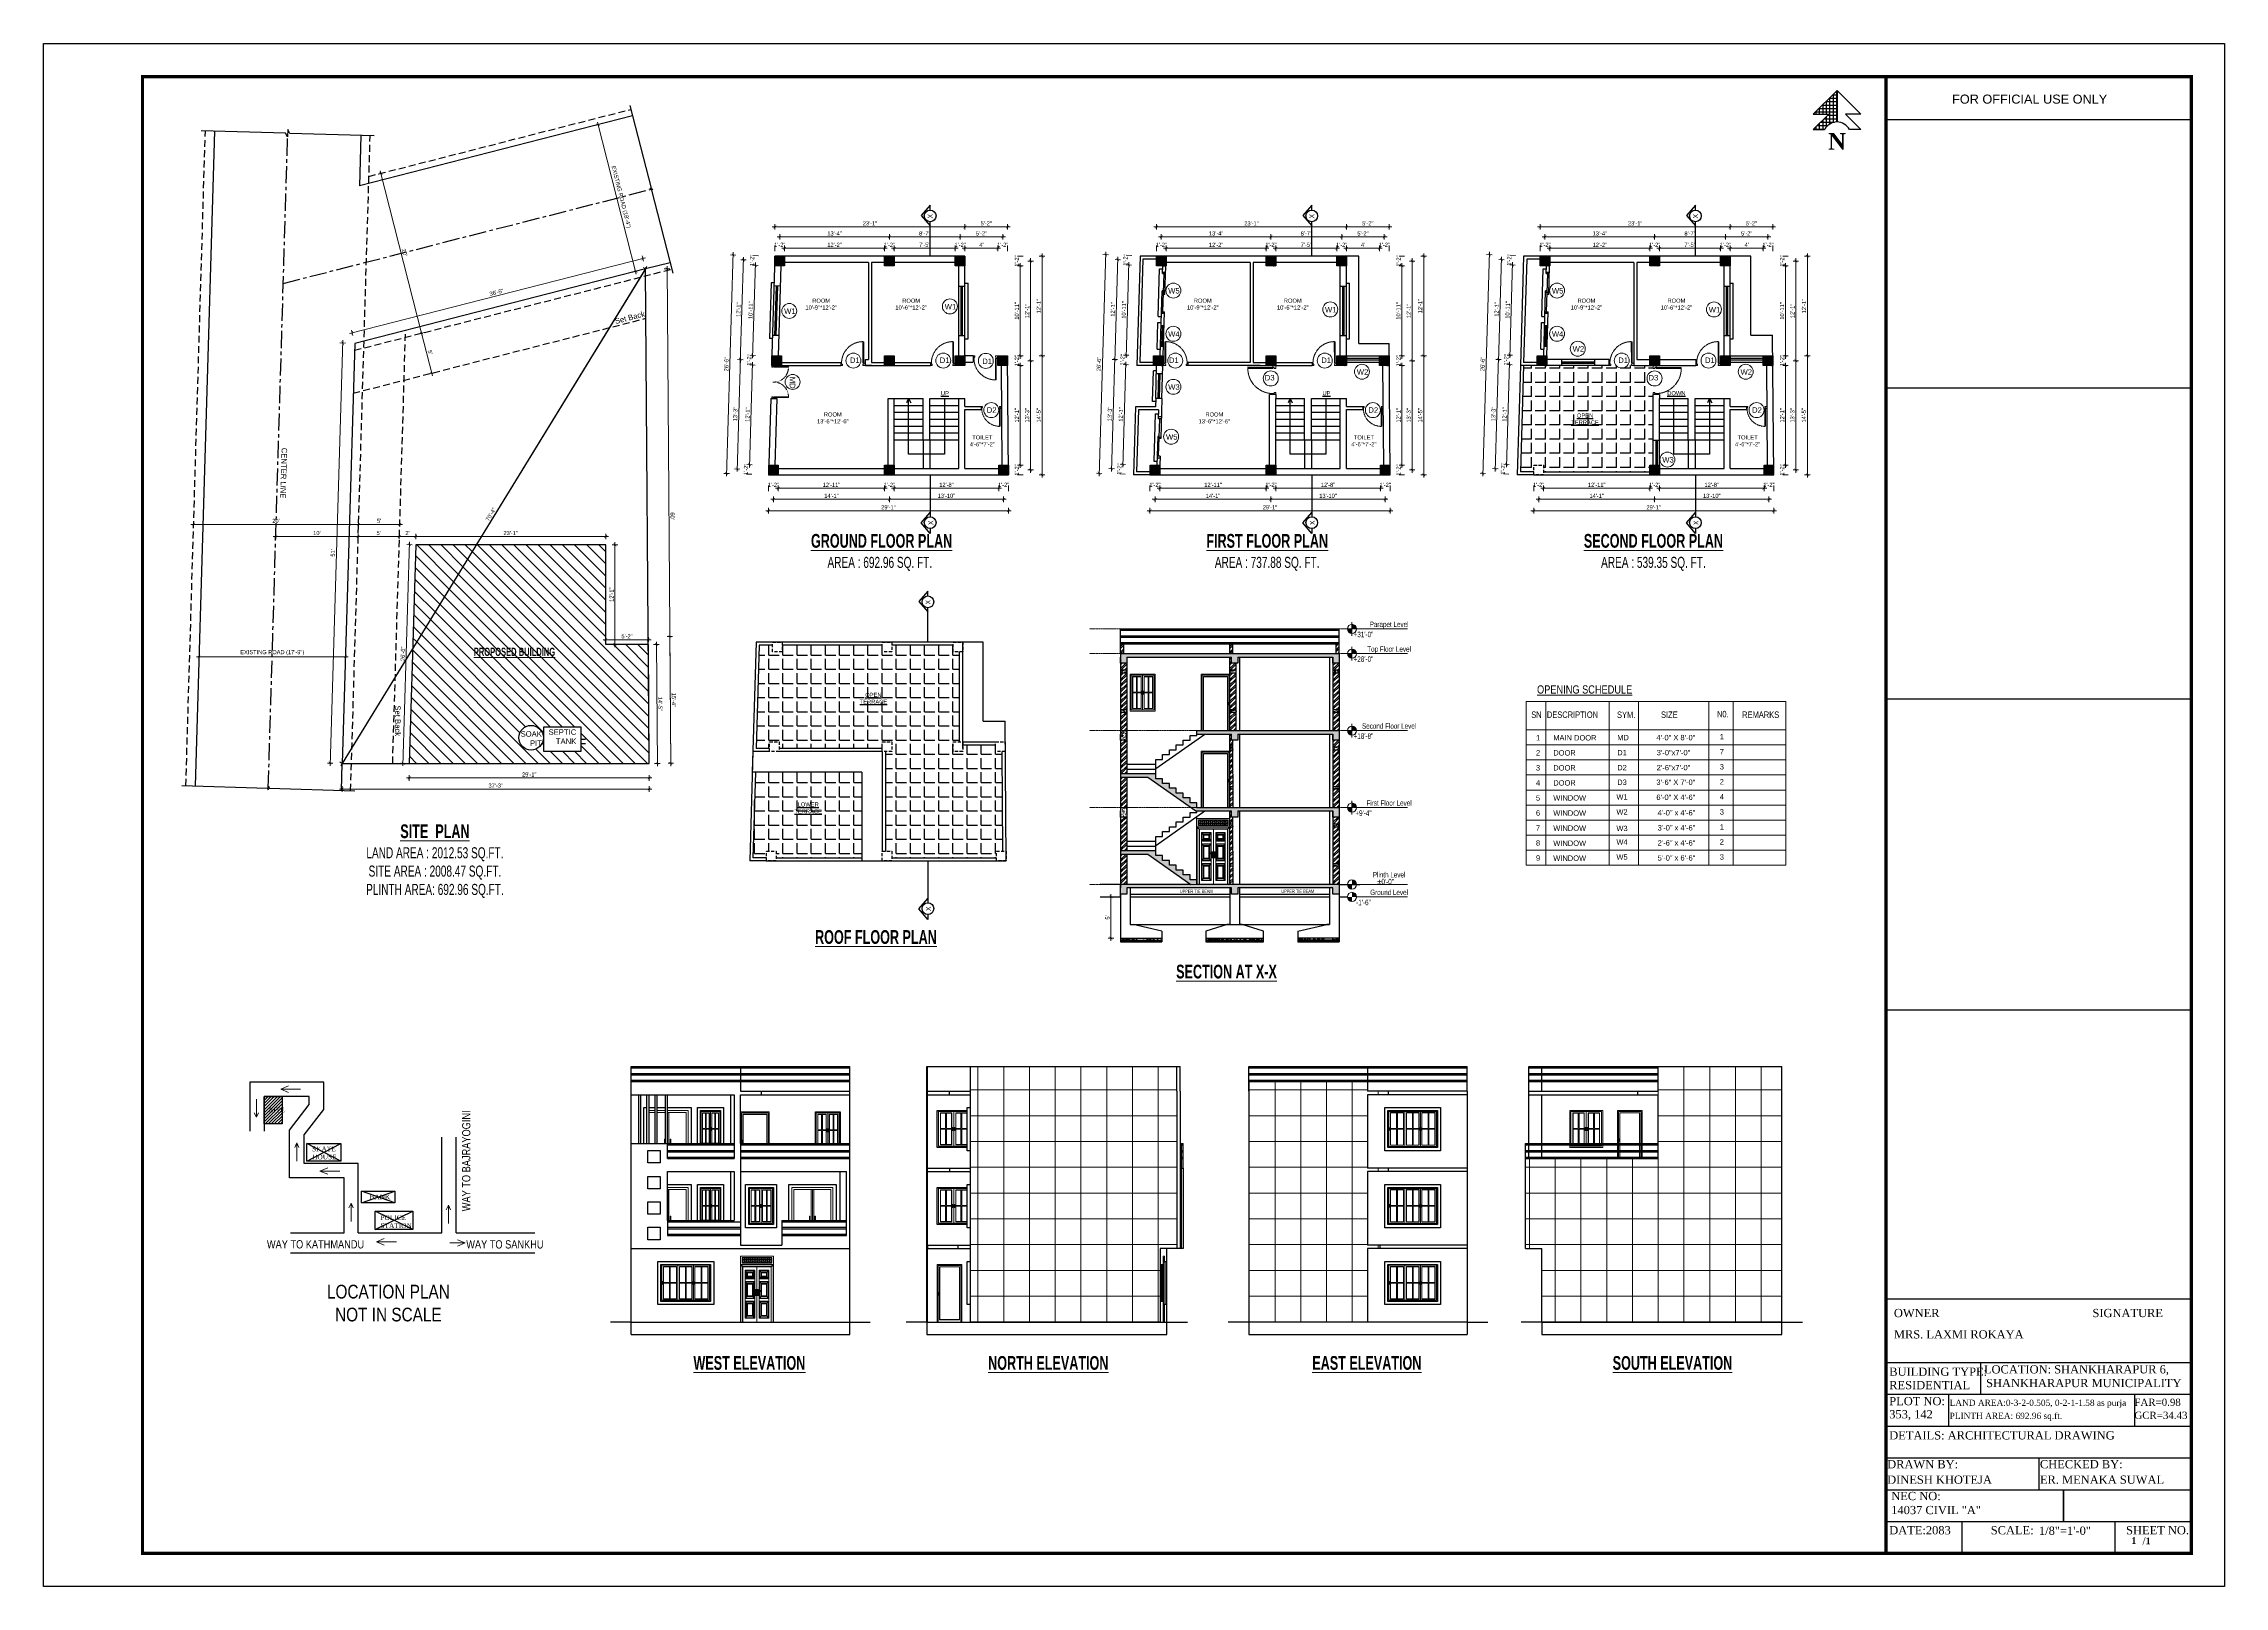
# Model space of a CAD drawing. Header units: inches. Extents: x -4962553 to -4957717, y -3263817 to -3261572.
# Drawn here: x -4962553 to -4959378, y -3263817 to -3261572 of the extents above; entities that cross this region are included whole.
import ezdxf

# ---------------------------------------------------------------- set-up
doc = ezdxf.new("R2010")
doc.units = ezdxf.units.IN
doc.header["$LTSCALE"] = 2
doc.header["$MEASUREMENT"] = 0
doc.header["$PDMODE"] = 34
for name, pattern in [('ACAD_ISO02W100', [15, 12, -3]), ('CENTER', [2, 1.25, -0.25, 0.25, -0.25]), ('HIDDEN', [0.375, 0.25, -0.125])]:
    doc.linetypes.add(name, pattern=pattern)
doc.layers.get('0').update_dxf_attribs({"linetype": 'CONTINUOUS'})
doc.layers.get('DEFPOINTS').update_dxf_attribs({"color": 141, "linetype": 'CONTINUOUS'})
for name, color, linetype, lineweight in [('1', 7, 'CONTINUOUS', 13), ('A-WALL', 5, 'CONTINUOUS', 35), ('annotate', 7, 'CONTINUOUS', 9), ('Annotate-Bold.w', 187, 'CONTINUOUS', 18), ('Annotate-Lite.w', 177, 'CONTINUOUS', 9), ('DIM 1-100', 4, 'CONTINUOUS', 13), ('Door-Window', 47, 'CONTINUOUS', 15), ('Door-Window.w', 4, 'CONTINUOUS', 15), ('F-FURNITURE', 30, 'CONTINUOUS', 13), ('HACTH', 253, 'CONTINUOUS', 5), ('HATCH', 60, 'ACAD_ISO02W100', 13), ('TEXT', 181, 'CONTINUOUS', 25), ('Text 0.200', 122, 'CONTINUOUS', 20), ('Text-100.w', 254, 'CONTINUOUS', 9), ('TEXTLAYER', 7, 'CONTINUOUS', 18), ('Toilet', 7, 'CONTINUOUS', 25), ('window', 4, 'CONTINUOUS', 13)]:
    doc.layers.add(name, color=color, linetype=linetype, lineweight=lineweight)
for name, color, linetype in [('A-Hatch', 7, 'CONTINUOUS'), ('furniture', 31, 'CONTINUOUS'), ('WAll', 20, 'CONTINUOUS')]:
    doc.layers.add(name, color=color, linetype=linetype)
doc.styles.add('ARAIL', font='ARIALN.TTF')
doc.styles.add('Arial', font='arial.ttf', dxfattribs={"width": 0.8, "height": 12})
doc.styles.add('arial.', font='arial.ttf')
doc.styles.add('DIM', font='arial.ttf', dxfattribs={"width": 0.8})
doc.styles.add('gaurav', font='arial.ttf')
doc.styles.add('ordinary', font='times.ttf')
doc.styles.get("Standard").update_dxf_attribs({"font": 'ARIALN.TTF'})
doc.styles.add('times new roman', font='times.ttf', dxfattribs={"height": 7})
doc.styles.add('titles', font='arial.ttf')
doc.dimstyles.new('1 by 96', dxfattribs={"dimtxt": 6, "dimasz": 4, "dimexe": 4, "dimexo": 4, "dimgap": 2, "dimtad": 1, "dimdec": 0, "dimzin": 0, "dimdsep": 46, "dimlunit": 4, "dimtxsty": 'Standard', "dimblk": 'ARCHTICK', "dimcen": 0, "dimdle": 4, "dimadec": 0, "dimazin": 0, "dimtfac": 1, "dimtdec": 0, "dimtix": 1, "dimtofl": 0, "dimtmove": 1, "dimatfit": 3, "dimldrblk": 'ARCHTICK', "dimfxl": 4, "dimfxlon": 1, "dimtolj": 1, "dimtzin": 0, "dimlwd": -1, "dimlwe": -1, "dimarcsym": 0})
pattern_1 = [(315, (12610.513, 4443.242), (8.838834765, 8.838834765), [])]
pattern_2 = [(0, (11911.785, 2228.539), (0, 20.625), [15, -5.625]), (90, (11911.785, 2228.539), (-20.625, 1e-15), [15, -5.625])]
pattern_3 = [(90, (5434.858, 2293.086), (-37.5, 0), []), (180, (5434.858, 2293.086), (-4e-15, -37.5), [])]
pattern_4 = [(50, (3730.6365, 2929.964), (7.172601826, -0.62752135), [0.75, -8.25]), (355, (3730.6365, 2929.964), (-1.387513336, 7.521921337), [0.6, -6.6]), (100.45144446, (3731.234, 2929.9117), (5.785088467, 6.89439991), [0.63740192, -7.01142112]), (46.1842, (3730.6365, 2931.964), (10.672413307, -1.655192808), [1.125, -12.375]), (96.6356355, (3731.526, 2931.826), (9.346619457, 9.741186008), [0.95610342, -10.5171376]), (351.184164, (3730.636, 2931.964), (9.34661945, 9.741186003), [0.9, -9.90000001]), (21, (3731.6365, 2931.464), (5.969070521, -4.0261889067), [0.75, -8.25]), (326, (3731.6365, 2931.464), (2.433153319, 7.2515004505), [0.6, -6.6]), (71.45144474, (3732.134, 2931.1284), (8.402223767, 3.225311528), [0.6374019, -7.01142112]), (37.5, (3730.6365, 2929.964), (0.1215985532, 3.3289385383), [0, -6.52, 0, -6.7, 0, -6.625]), (7.5, (3730.6365, 2929.964), (2.6306953744, 3.9441171188), [0, -3.82, 0, -6.37, 0, -2.525]), (327.5, (3728.4065, 2929.964), (5.3382243617, -0.2255487173), [0, -2.5, 0, -7.8, 0, -10.35]), (317.5, (3727.4065, 2929.964), (5.8318616934, 1.0010498233), [0, -3.25, 0, -5.18, 0, -7.35])]
pattern_5 = [(45, (3730.6365, 2929.964), (-3.977475644, 3.977475644), []), (45, (3733.288, 2929.964), (-3.977475644, 3.977475644), [])]
pattern_6 = [(0, (3730.6365, 2929.964), (0, 3.2), []), (90, (3730.6365, 2929.964), (-3.2, 3.2), [3.2, -3.2])]

# ---------------------------------------------------------------- blocks, each defined once
blk = doc.blocks.new('SDEGH')
at = {"layer": 'TEXT'}
h = blk.add_hatch(dxfattribs=at)
h.set_pattern_fill('NET', color=256, scale=40, style=0)
h.set_pattern_definition([(0, (43922.391, -13181.093), (0, 5), []), (90, (43922.391, -13181.093), (-5, 3e-16), [])])
h.paths.add_polyline_path([(52300.8, -9226.1), (52266.3, -9260.6), (52288.8, -9260.6), (52266.3, -9283.1), (52282.8, -9283.1, -0.284572), (52300.8, -9272)])
blk.add_line((52300.8, -9226.1), (52300.8, -9272), dxfattribs=at)
at = {"layer": 'WAll'}
for p, q in [((52266.3, -9260.6), (52300.8, -9226.1)), ((52335.4, -9260.6), (52300.8, -9226.1)), ((52266.3, -9260.6), (52288.8, -9260.6)), ((52266.3, -9283.1), (52288.8, -9260.6)), ((52335.4, -9260.6), (52312.9, -9260.6)), ((52335.4, -9283.1), (52312.9, -9260.6)), ((52266.3, -9283.1), (52282.8, -9283.1)), ((52335.4, -9283.1), (52318.8, -9283.1))]:
    blk.add_line(p, q, dxfattribs=at)
blk.add_arc((52300.8, -9292), 20.1, 26.4605, 153.5395, dxfattribs=at)
at = {"layer": 'DEFPOINTS', "insert": (52287.7, -9288.2), "char_height": 24, "width": 23.16, "attachment_point": 1}
blk.add_mtext('{\\fTimes New Roman|b1|i0|c0|p18;N}', dxfattribs=at)
blk = doc.blocks.new('_ArchTick')
at = {"color": 0, "linetype": 'ByBlock', "const_width": 0.15}
blk.add_lwpolyline([(-0.5, -0.5), (0.5, 0.5)], dxfattribs=at)
blk = doc.blocks.new('*D1348')
at = {"layer": 'DEFPOINTS', "color": 0, "ltscale": 0.5, "transparency": 16777216}
for p in [(-4961677, -3261899.7), (-4962118.5, -3262619.2), (-4962118.5, -3262619.2)]:
    blk.add_point(p, dxfattribs=at)
at = {"layer": 'DIM 1-100', "color": 0, "ltscale": 0.5, "transparency": 16777216}
for p, q in [((-4961674.9, -3261896.2), (-4962120.6, -3262622.6)), ((-4961677, -3261899.7), (-4961680.4, -3261897.6)), ((-4962118.5, -3262619.2), (-4962121.9, -3262617.1))]:
    blk.add_line(p, q, dxfattribs=at)
at = {"layer": 'DIM 1-100', "color": 0, "ltscale": 0.5, "transparency": 16777216, "xscale": 4, "yscale": 4, "zscale": 4}
for p, rotation in [((-4961677, -3261899.7), 58.47003300398777), ((-4962118.5, -3262619.2), 238.4700330039878)]:
    blk.add_blockref('_ArchTick', p, dxfattribs=dict(at, rotation=rotation))
at = {"layer": 'DIM 1-100', "color": 0, "ltscale": 0.5, "transparency": 16777216, "insert": (-4961902.1, -3262256.8), "char_height": 6, "attachment_point": 5, "rotation": 58.47}
blk.add_mtext('\\A1;70\'-4"', dxfattribs=at)
blk = doc.blocks.new('*D1349')
at = {"layer": 'DEFPOINTS', "color": 0, "ltscale": 0.5, "transparency": 16777216}
for p in [(-4962011.5, -3262289), (-4962011.5, -3262301.1), (-4961734.8, -3262301.1)]:
    blk.add_point(p, dxfattribs=at)
at = {"layer": 'DIM 1-100', "color": 0, "ltscale": 0.5, "transparency": 16777216}
for p, q in [((-4961730.8, -3262289), (-4962015.5, -3262289)), ((-4962011.5, -3262293), (-4962011.5, -3262285)), ((-4961734.8, -3262293), (-4961734.8, -3262285))]:
    blk.add_line(p, q, dxfattribs=at)
at = {"layer": 'DIM 1-100', "color": 0, "ltscale": 0.5, "transparency": 16777216, "xscale": 4, "yscale": 4, "zscale": 4, "rotation": 180}
blk.add_blockref('_ArchTick', (-4962011.5, -3262289), dxfattribs=at)
at = {"layer": 'DIM 1-100', "color": 0, "ltscale": 0.5, "transparency": 16777216, "xscale": 4, "yscale": 4, "zscale": 4}
blk.add_blockref('_ArchTick', (-4961734.8, -3262289), dxfattribs=at)
at = {"layer": 'DIM 1-100', "color": 0, "ltscale": 0.5, "transparency": 16777216, "insert": (-4961873.2, -3262283.9), "char_height": 6, "attachment_point": 5}
blk.add_mtext('\\A1;23\'-1"', dxfattribs=at)
blk = doc.blocks.new('*D1350')
at = {"layer": 'DEFPOINTS', "color": 0, "ltscale": 0.5, "transparency": 16777216}
for p in [(-4962011.5, -3262301.1), (-4962029.9, -3262618.9), (-4962020.9, -3262619.2)]:
    blk.add_point(p, dxfattribs=at)
at = {"layer": 'DIM 1-100', "color": 0, "ltscale": 0.5, "transparency": 16777216}
for p, q in [((-4962020.3, -3262296.8), (-4962030, -3262622.9)), ((-4962016.5, -3262300.9), (-4962024.4, -3262300.7)), ((-4962025.9, -3262619.1), (-4962033.9, -3262618.8))]:
    blk.add_line(p, q, dxfattribs=at)
at = {"layer": 'DIM 1-100', "color": 0, "ltscale": 0.5, "transparency": 16777216, "xscale": 4, "yscale": 4, "zscale": 4}
for p, rotation in [((-4962020.5, -3262300.8), 88.29686496680357), ((-4962029.9, -3262618.9), 268.2968649668036)]:
    blk.add_blockref('_ArchTick', p, dxfattribs=dict(at, rotation=rotation))
at = {"layer": 'DIM 1-100', "color": 0, "ltscale": 0.5, "transparency": 16777216, "insert": (-4962030.2, -3262459.7), "char_height": 6, "attachment_point": 5, "rotation": 88.2969}
blk.add_mtext('\\A1;26\'-6"', dxfattribs=at)
blk = doc.blocks.new('*D1351')
at = {"layer": 'DEFPOINTS', "color": 0, "ltscale": 0.5, "transparency": 16777216}
for p in [(-4961734.8, -3262301.1), (-4961721.4, -3262301.1), (-4961734.8, -3262446.2)]:
    blk.add_point(p, dxfattribs=at)
at = {"layer": 'DIM 1-100', "color": 0, "ltscale": 0.5, "transparency": 16777216}
for p, q in [((-4961721.4, -3262450.2), (-4961721.4, -3262297.1)), ((-4961725.4, -3262301.1), (-4961717.4, -3262301.1)), ((-4961725.4, -3262446.2), (-4961717.4, -3262446.2))]:
    blk.add_line(p, q, dxfattribs=at)
at = {"layer": 'DIM 1-100', "color": 0, "ltscale": 0.5, "transparency": 16777216, "xscale": 4, "yscale": 4, "zscale": 4}
for p, rotation in [((-4961721.4, -3262301.1), 90), ((-4961721.4, -3262446.2), 270)]:
    blk.add_blockref('_ArchTick', p, dxfattribs=dict(at, rotation=rotation))
at = {"layer": 'DIM 1-100', "color": 0, "ltscale": 0.5, "transparency": 16777216, "insert": (-4961726.4, -3262373.6), "char_height": 6, "attachment_point": 5, "rotation": 90}
blk.add_mtext('\\A1;12\'-1"', dxfattribs=at)
blk = doc.blocks.new('*D1352')
at = {"layer": 'DEFPOINTS', "color": 0, "ltscale": 0.5, "transparency": 16777216}
for p in [(-4961734.8, -3262439.3), (-4961734.8, -3262446.2), (-4961672.8, -3262446.2)]:
    blk.add_point(p, dxfattribs=at)
at = {"layer": 'DIM 1-100', "color": 0, "ltscale": 0.5, "transparency": 16777216}
for p, q in [((-4961668.8, -3262439.3), (-4961738.8, -3262439.3)), ((-4961734.8, -3262442.2), (-4961734.8, -3262435.3)), ((-4961672.8, -3262442.2), (-4961672.8, -3262435.3))]:
    blk.add_line(p, q, dxfattribs=at)
at = {"layer": 'DIM 1-100', "color": 0, "ltscale": 0.5, "transparency": 16777216, "xscale": 4, "yscale": 4, "zscale": 4}
for p, rotation in [((-4961734.8, -3262439.3), 180.000342055411), ((-4961672.8, -3262439.3), 0.0003420554109556661)]:
    blk.add_blockref('_ArchTick', p, dxfattribs=dict(at, rotation=rotation))
at = {"layer": 'DIM 1-100', "color": 0, "ltscale": 0.5, "transparency": 16777216, "insert": (-4961703.8, -3262434.2), "char_height": 6, "attachment_point": 5, "rotation": 0.0003}
blk.add_mtext('\\A1;5\'-2"', dxfattribs=at)
blk = doc.blocks.new('*D1353')
at = {"layer": 'DEFPOINTS', "color": 0, "ltscale": 0.5, "transparency": 16777216}
for p in [(-4961672.8, -3262446.2), (-4961661.1, -3262446.1), (-4961671.5, -3262619.2)]:
    blk.add_point(p, dxfattribs=at)
at = {"layer": 'DIM 1-100', "color": 0, "ltscale": 0.5, "transparency": 16777216}
for p, q in [((-4961665.1, -3262446.2), (-4961657.1, -3262446.1)), ((-4961659.7, -3262623.1), (-4961661.1, -3262442.1)), ((-4961663.7, -3262619.2), (-4961655.7, -3262619.1))]:
    blk.add_line(p, q, dxfattribs=at)
at = {"layer": 'DIM 1-100', "color": 0, "ltscale": 0.5, "transparency": 16777216, "xscale": 4, "yscale": 4, "zscale": 4}
for p, rotation in [((-4961661.1, -3262446.1), 90.44103127901413), ((-4961659.7, -3262619.1), 270.4410312790141)]:
    blk.add_blockref('_ArchTick', p, dxfattribs=dict(at, rotation=rotation))
at = {"layer": 'DIM 1-100', "color": 0, "ltscale": 0.5, "transparency": 16777216, "insert": (-4961655.4, -3262532.6), "char_height": 6, "attachment_point": 5, "rotation": 270.441}
blk.add_mtext('\\A1;14\'-5"', dxfattribs=at)
blk = doc.blocks.new('*D1354')
at = {"layer": 'DEFPOINTS', "color": 0, "ltscale": 0.5, "transparency": 16777216}
for p in [(-4962020.9, -3262619.2), (-4961671.5, -3262619.2), (-4961671.5, -3262640.4)]:
    blk.add_point(p, dxfattribs=at)
at = {"layer": 'DIM 1-100', "color": 0, "ltscale": 0.5, "transparency": 16777216}
for p, q in [((-4962024.9, -3262640.4), (-4961667.5, -3262640.4)), ((-4962020.9, -3262636.4), (-4962020.9, -3262644.4)), ((-4961671.5, -3262636.4), (-4961671.5, -3262644.4))]:
    blk.add_line(p, q, dxfattribs=at)
at = {"layer": 'DIM 1-100', "color": 0, "ltscale": 0.5, "transparency": 16777216, "xscale": 4, "yscale": 4, "zscale": 4, "rotation": 180}
blk.add_blockref('_ArchTick', (-4962020.9, -3262640.4), dxfattribs=at)
at = {"layer": 'DIM 1-100', "color": 0, "ltscale": 0.5, "transparency": 16777216, "xscale": 4, "yscale": 4, "zscale": 4}
blk.add_blockref('_ArchTick', (-4961671.5, -3262640.4), dxfattribs=at)
at = {"layer": 'DIM 1-100', "color": 0, "ltscale": 0.5, "transparency": 16777216, "insert": (-4961846.2, -3262635.4), "char_height": 6, "attachment_point": 5}
blk.add_mtext('\\A1;29\'-1"', dxfattribs=at)
blk = doc.blocks.new('*D1355')
at = {"layer": 'DEFPOINTS', "color": 0, "ltscale": 0.5, "transparency": 16777216}
for p in [(-4962100.3, -3262007.9), (-4962136, -3262618.7), (-4962118.5, -3262619.2)]:
    blk.add_point(p, dxfattribs=at)
at = {"layer": 'DIM 1-100', "color": 0, "ltscale": 0.5, "transparency": 16777216}
for p, q in [((-4962117.7, -3262003.4), (-4962136.1, -3262622.7)), ((-4962113.8, -3262007.5), (-4962121.8, -3262007.2)), ((-4962132, -3262618.8), (-4962140, -3262618.6))]:
    blk.add_line(p, q, dxfattribs=at)
at = {"layer": 'DIM 1-100', "color": 0, "ltscale": 0.5, "transparency": 16777216, "xscale": 4, "yscale": 4, "zscale": 4}
for p, rotation in [((-4962117.8, -3262007.4), 88.29686496683945), ((-4962136, -3262618.7), 268.2968649668395)]:
    blk.add_blockref('_ArchTick', p, dxfattribs=dict(at, rotation=rotation))
at = {"layer": 'DIM 1-100', "color": 0, "ltscale": 0.5, "transparency": 16777216, "insert": (-4962132, -3262312.9), "char_height": 6, "attachment_point": 5, "rotation": 88.2969}
blk.add_mtext("\\A1;51'", dxfattribs=at)
blk = doc.blocks.new('*D1356')
at = {"layer": 'DEFPOINTS', "color": 0, "ltscale": 0.5, "transparency": 16777216}
for p in [(-4962118.5, -3262619.2), (-4961671.5, -3262619.2), (-4961671.5, -3262656.5)]:
    blk.add_point(p, dxfattribs=at)
at = {"layer": 'DIM 1-100', "color": 0, "ltscale": 0.5, "transparency": 16777216}
for p, q in [((-4962122.5, -3262656.5), (-4961667.5, -3262656.5)), ((-4962118.5, -3262652.5), (-4962118.5, -3262660.5)), ((-4961671.5, -3262652.5), (-4961671.5, -3262660.5))]:
    blk.add_line(p, q, dxfattribs=at)
at = {"layer": 'DIM 1-100', "color": 0, "ltscale": 0.5, "transparency": 16777216, "xscale": 4, "yscale": 4, "zscale": 4, "rotation": 180}
blk.add_blockref('_ArchTick', (-4962118.5, -3262656.5), dxfattribs=at)
at = {"layer": 'DIM 1-100', "color": 0, "ltscale": 0.5, "transparency": 16777216, "xscale": 4, "yscale": 4, "zscale": 4}
blk.add_blockref('_ArchTick', (-4961671.5, -3262656.5), dxfattribs=at)
at = {"layer": 'DIM 1-100', "color": 0, "ltscale": 0.5, "transparency": 16777216, "insert": (-4961895, -3262651.5), "char_height": 6, "attachment_point": 5}
blk.add_mtext('\\A1;37\'-3"', dxfattribs=at)
blk = doc.blocks.new('*D1343')
at = {"layer": 'DEFPOINTS', "color": 0, "ltscale": 0.5, "transparency": 16777216}
for p in [(-4961677, -3261899.7), (-4961645.6, -3261899.4), (-4961671.5, -3262619.2)]:
    blk.add_point(p, dxfattribs=at)
at = {"layer": 'DIM 1-100', "color": 0, "ltscale": 0.5, "transparency": 16777216}
for p, q in [((-4961649.6, -3261899.4), (-4961641.6, -3261899.4)), ((-4961640, -3262623), (-4961645.6, -3261895.4)), ((-4961644.1, -3262619), (-4961636.1, -3262618.9))]:
    blk.add_line(p, q, dxfattribs=at)
at = {"layer": 'DIM 1-100', "color": 0, "ltscale": 0.5, "transparency": 16777216, "xscale": 4, "yscale": 4, "zscale": 4}
for p, rotation in [((-4961645.6, -3261899.4), 90.44103127908309), ((-4961640.1, -3262619), 270.4410312790831)]:
    blk.add_blockref('_ArchTick', p, dxfattribs=dict(at, rotation=rotation))
at = {"layer": 'DIM 1-100', "color": 0, "ltscale": 0.5, "transparency": 16777216, "insert": (-4961637.8, -3262259.2), "char_height": 6, "attachment_point": 5, "rotation": 270.441}
blk.add_mtext("\\A1;60'", dxfattribs=at)
blk = doc.blocks.new('*D1344')
at = {"layer": 'DEFPOINTS', "color": 0, "ltscale": 0.5, "transparency": 16777216}
for p in [(-4961677, -3261899.7), (-4962104.2, -3261992.6), (-4962100.3, -3262007.9)]:
    blk.add_point(p, dxfattribs=at)
at = {"layer": 'DIM 1-100', "color": 0, "ltscale": 0.5, "transparency": 16777216}
for p, q in [((-4961677.1, -3261883.4), (-4962108.1, -3261993.6)), ((-4961679.9, -3261888.3), (-4961681.9, -3261880.5)), ((-4962103.2, -3261996.5), (-4962105.2, -3261988.7))]:
    blk.add_line(p, q, dxfattribs=at)
at = {"layer": 'DIM 1-100', "color": 0, "ltscale": 0.5, "transparency": 16777216, "xscale": 4, "yscale": 4, "zscale": 4}
for p, rotation in [((-4961680.9, -3261884.4), 14.34184322716212), ((-4962104.2, -3261992.6), 194.3418432271622)]:
    blk.add_blockref('_ArchTick', p, dxfattribs=dict(at, rotation=rotation))
at = {"layer": 'DIM 1-100', "color": 0, "ltscale": 0.5, "transparency": 16777216, "insert": (-4961893.8, -3261933.6), "char_height": 6, "attachment_point": 5, "rotation": 14.3418}
blk.add_mtext('\\A1;36\'-5"', dxfattribs=at)
blk = doc.blocks.new('*D1345')
at = {"layer": 'DEFPOINTS', "color": 0, "ltscale": 0.5, "transparency": 16777216}
for p in [(-4962035.5, -3262289), (-4962035.5, -3262300.4), (-4962011.5, -3262301.1)]:
    blk.add_point(p, dxfattribs=at)
at = {"layer": 'DIM 1-100', "color": 0, "ltscale": 0.5, "transparency": 16777216}
for p, q in [((-4962007.5, -3262289), (-4962039.5, -3262289)), ((-4962035.5, -3262293), (-4962035.5, -3262285)), ((-4962011.5, -3262293), (-4962011.5, -3262285))]:
    blk.add_line(p, q, dxfattribs=at)
at = {"layer": 'DIM 1-100', "color": 0, "ltscale": 0.5, "transparency": 16777216, "xscale": 4, "yscale": 4, "zscale": 4, "rotation": 180}
blk.add_blockref('_ArchTick', (-4962035.5, -3262289), dxfattribs=at)
at = {"layer": 'DIM 1-100', "color": 0, "ltscale": 0.5, "transparency": 16777216, "xscale": 4, "yscale": 4, "zscale": 4}
blk.add_blockref('_ArchTick', (-4962011.5, -3262289), dxfattribs=at)
at = {"layer": 'DIM 1-100', "color": 0, "ltscale": 0.5, "transparency": 16777216, "insert": (-4962023.5, -3262284), "char_height": 6, "attachment_point": 5}
blk.add_mtext("\\A1;2'", dxfattribs=at)
blk = doc.blocks.new('*D1346')
at = {"layer": 'DEFPOINTS', "color": 0, "ltscale": 0.5, "transparency": 16777216}
for p in [(-4962215.1, -3262285.5), (-4962215.1, -3262289), (-4962095.4, -3262298.6)]:
    blk.add_point(p, dxfattribs=at)
at = {"layer": 'DIM 1-100', "color": 0, "ltscale": 0.5, "transparency": 16777216}
for p, q in [((-4962091.4, -3262289), (-4962219.1, -3262289)), ((-4962215.1, -3262289), (-4962215.1, -3262293)), ((-4962095.4, -3262293), (-4962095.4, -3262285))]:
    blk.add_line(p, q, dxfattribs=at)
at = {"layer": 'DIM 1-100', "color": 0, "ltscale": 0.5, "transparency": 16777216, "xscale": 4, "yscale": 4, "zscale": 4, "rotation": 180}
blk.add_blockref('_ArchTick', (-4962215.1, -3262289), dxfattribs=at)
at = {"layer": 'DIM 1-100', "color": 0, "ltscale": 0.5, "transparency": 16777216, "xscale": 4, "yscale": 4, "zscale": 4}
blk.add_blockref('_ArchTick', (-4962095.4, -3262289), dxfattribs=at)
at = {"layer": 'DIM 1-100', "color": 0, "ltscale": 0.5, "transparency": 16777216, "insert": (-4962155.3, -3262283.9), "char_height": 6, "attachment_point": 5}
blk.add_mtext("\\A1;10'", dxfattribs=at)
blk = doc.blocks.new('*D1347')
at = {"layer": 'DEFPOINTS', "color": 0, "ltscale": 0.5, "transparency": 16777216}
for p in [(-4962095.4, -3262298.6), (-4962035.5, -3262289), (-4962035.5, -3262300.4)]:
    blk.add_point(p, dxfattribs=at)
at = {"layer": 'DIM 1-100', "color": 0, "ltscale": 0.5, "transparency": 16777216}
for p, q in [((-4962099.4, -3262289), (-4962031.5, -3262289)), ((-4962095.4, -3262293), (-4962095.4, -3262285)), ((-4962035.5, -3262293), (-4962035.5, -3262285))]:
    blk.add_line(p, q, dxfattribs=at)
at = {"layer": 'DIM 1-100', "color": 0, "ltscale": 0.5, "transparency": 16777216, "xscale": 4, "yscale": 4, "zscale": 4, "rotation": 180}
blk.add_blockref('_ArchTick', (-4962095.4, -3262289), dxfattribs=at)
at = {"layer": 'DIM 1-100', "color": 0, "ltscale": 0.5, "transparency": 16777216, "xscale": 4, "yscale": 4, "zscale": 4}
blk.add_blockref('_ArchTick', (-4962035.5, -3262289), dxfattribs=at)
at = {"layer": 'DIM 1-100', "color": 0, "ltscale": 0.5, "transparency": 16777216, "insert": (-4962065.5, -3262283.9), "char_height": 6, "attachment_point": 5}
blk.add_mtext("\\A1;5'", dxfattribs=at)
blk = doc.blocks.new('*D1360')
at = {"layer": 'DEFPOINTS', "color": 0, "ltscale": 0.5, "transparency": 16777216}
for p in [(-4962334.8, -3262274.5), (-4962094.9, -3262271.4), (-4962094.9, -3262279.1)]:
    blk.add_point(p, dxfattribs=at)
at = {"layer": 'DIM 1-100', "color": 0, "ltscale": 0.5, "transparency": 16777216}
for p, q in [((-4962334.8, -3262271.4), (-4962334.8, -3262267.4)), ((-4962094.9, -3262275.1), (-4962094.9, -3262267.4)), ((-4962338.8, -3262271.4), (-4962090.9, -3262271.4))]:
    blk.add_line(p, q, dxfattribs=at)
at = {"layer": 'DIM 1-100', "color": 0, "ltscale": 0.5, "transparency": 16777216, "xscale": 4, "yscale": 4, "zscale": 4, "rotation": 180}
blk.add_blockref('_ArchTick', (-4962334.8, -3262271.4), dxfattribs=at)
at = {"layer": 'DIM 1-100', "color": 0, "ltscale": 0.5, "transparency": 16777216, "xscale": 4, "yscale": 4, "zscale": 4}
blk.add_blockref('_ArchTick', (-4962094.9, -3262271.4), dxfattribs=at)
at = {"layer": 'DIM 1-100', "color": 0, "ltscale": 0.5, "transparency": 16777216, "insert": (-4962214.9, -3262266.3), "char_height": 6, "attachment_point": 5}
blk.add_mtext("\\A1;20'", dxfattribs=at)
blk = doc.blocks.new('*D1357')
at = {"layer": 'DEFPOINTS', "color": 0, "ltscale": 0.5, "transparency": 16777216}
for p in [(-4962094.9, -3262279.1), (-4962034.7, -3262271.4), (-4962034.7, -3262274.3)]:
    blk.add_point(p, dxfattribs=at)
at = {"layer": 'DIM 1-100', "color": 0, "ltscale": 0.5, "transparency": 16777216}
for p, q in [((-4962094.9, -3262275.1), (-4962094.9, -3262267.4)), ((-4962034.7, -3262271.4), (-4962034.7, -3262267.4)), ((-4962098.9, -3262271.4), (-4962030.7, -3262271.4))]:
    blk.add_line(p, q, dxfattribs=at)
at = {"layer": 'DIM 1-100', "color": 0, "ltscale": 0.5, "transparency": 16777216, "xscale": 4, "yscale": 4, "zscale": 4, "rotation": 180}
blk.add_blockref('_ArchTick', (-4962094.9, -3262271.4), dxfattribs=at)
at = {"layer": 'DIM 1-100', "color": 0, "ltscale": 0.5, "transparency": 16777216, "xscale": 4, "yscale": 4, "zscale": 4}
blk.add_blockref('_ArchTick', (-4962034.7, -3262271.4), dxfattribs=at)
at = {"layer": 'DIM 1-100', "color": 0, "ltscale": 0.5, "transparency": 16777216, "insert": (-4962064.8, -3262266.3), "char_height": 6, "attachment_point": 5}
blk.add_mtext("\\A1;5'", dxfattribs=at)
blk = doc.blocks.new('*D1358')
at = {"layer": 'DEFPOINTS', "color": 0, "ltscale": 0.5, "transparency": 16777216}
for p in [(-4962023.8, -3261998.4), (-4962008.9, -3262056.5), (-4961988.1, -3262051.2)]:
    blk.add_point(p, dxfattribs=at)
at = {"layer": 'DIM 1-100', "color": 0, "ltscale": 0.5, "transparency": 16777216}
for p, q in [((-4962006.8, -3261994), (-4961999.1, -3261992.1)), ((-4962003.9, -3261989.2), (-4961987.1, -3262055.1)), ((-4961992, -3262052.2), (-4961984.2, -3262050.2))]:
    blk.add_line(p, q, dxfattribs=at)
at = {"layer": 'DIM 1-100', "color": 0, "ltscale": 0.5, "transparency": 16777216, "xscale": 4, "yscale": 4, "zscale": 4}
for p, rotation in [((-4962003, -3261993.1), 104.3418432280204), ((-4961988.1, -3262051.2), 284.3418432280204)]:
    blk.add_blockref('_ArchTick', p, dxfattribs=dict(at, rotation=rotation))
at = {"layer": 'DIM 1-100', "color": 0, "ltscale": 0.5, "transparency": 16777216, "insert": (-4961990.6, -3262020.9), "char_height": 6, "attachment_point": 5, "rotation": 284.3418}
blk.add_mtext("\\A1;5'", dxfattribs=at)
blk = doc.blocks.new('*D1359')
at = {"layer": 'DEFPOINTS', "color": 0, "ltscale": 0.5, "transparency": 16777216}
for p in [(-4962062.4, -3261760.5), (-4962079.6, -3261764.9), (-4962008.8, -3261994.5)]:
    blk.add_point(p, dxfattribs=at)
at = {"layer": 'DIM 1-100', "color": 0, "ltscale": 0.5, "transparency": 16777216}
for p, q in [((-4962066.3, -3261761.5), (-4962058.5, -3261759.5)), ((-4962002, -3261996.9), (-4962063.4, -3261756.7)), ((-4962004.9, -3261993.5), (-4961999.1, -3261992.1))]:
    blk.add_line(p, q, dxfattribs=at)
at = {"layer": 'DIM 1-100', "color": 0, "ltscale": 0.5, "transparency": 16777216, "xscale": 4, "yscale": 4, "zscale": 4}
for p, rotation in [((-4962062.4, -3261760.5), 104.3418432279834), ((-4962003, -3261993.1), 284.3418432279834)]:
    blk.add_blockref('_ArchTick', p, dxfattribs=dict(at, rotation=rotation))
at = {"layer": 'DIM 1-100', "color": 0, "ltscale": 0.5, "transparency": 16777216, "insert": (-4962027.8, -3261875.5), "char_height": 6, "attachment_point": 5, "rotation": 284.3418}
blk.add_mtext("\\A1;20'", dxfattribs=at)
blk = doc.blocks.new('FDFDRE')
at = {"ltscale": 3}
for p, q in [((165701.1, -58637.8), (165701.1, -58641.5)), ((165704.8, -58637.8), (165701.1, -58637.8)), ((165701.1, -58641.5), (165703.6, -58641.5)), ((165703.6, -58641.5), (165703.5, -58672.6)), ((165704.8, -58639.7), (165703.6, -58639.7)), ((165703.6, -58639.7), (165703.6, -58641.5)), ((165703.6, -58641.5), (165704.8, -58641.5)), ((165704.8, -58639.7), (165704.8, -58637.8)), ((165704.8, -58641.5), (165704.8, -58672.7)), ((165767, -58639.7), (165767, -58637.8)), ((165767, -58637.8), (165770.6, -58637.8)), ((165767, -58639.7), (165768.2, -58639.7)), ((165767, -58641.5), (165767, -58672.7)), ((165768.2, -58641.5), (165767, -58641.5)), ((165768.2, -58639.7), (165768.2, -58641.5)), ((165770.7, -58641.5), (165768.2, -58641.5)), ((165768.2, -58641.5), (165768.2, -58672.6)), ((165770.6, -58637.8), (165770.7, -58641.5)), ((165703.5, -58672.6), (165704.8, -58672.7)), ((165768.2, -58672.6), (165767, -58672.7))]:
    blk.add_line(p, q, dxfattribs=at)
at = {"layer": 'Door-Window.w', "color": 9, "linetype": 'HIDDEN', "lineweight": 18}
for centre, start, end in [((165704.8, -58641.5), 269.9618, 3.3835), ((165767, -58641.5), 176.6165, 270.0382)]:
    blk.add_arc(centre, 31.2, start, end, dxfattribs=at)
blk = doc.blocks.new('3-0')
at = {"ltscale": 3}
for p, q in [((11063, 10097.7), (11066, 10099.9)), ((11065.3, 10097.8), (11066.7, 10098.9)), ((11066, 10099.9), (11066.7, 10098.9)), ((11063, 10097.7), (11064.5, 10095.7)), ((11066, 10096.8), (11064.5, 10095.7)), ((11066, 10096.8), (11065.3, 10097.8)), ((11084, 10073), (11082.6, 10071.9)), ((11082.6, 10071.9), (11084.8, 10069)), ((11084, 10073), (11084.8, 10072)), ((11084.8, 10072), (11086.2, 10073.2)), ((11084.8, 10069), (11087.7, 10071.2)), ((11085.5, 10074.1), (11110.3, 10093)), ((11086.2, 10073.2), (11085.5, 10074.1)), ((11086.2, 10073.2), (11111, 10092)), ((11087.7, 10071.2), (11086.2, 10073.2)), ((11111, 10092), (11110.3, 10093))]:
    blk.add_line(p, q, dxfattribs=at)
at = {"layer": 'Door-Window.w', "color": 9, "linetype": 'HIDDEN', "lineweight": 18}
blk.add_arc((11085.5, 10074.1), 31.2, 37.1906, 127.1465, dxfattribs=at)
blk = doc.blocks.new('*D1455')
at = {"layer": 'DEFPOINTS', "color": 0, "ltscale": 0.5, "transparency": 16777216}
for p in [(-4961488.5, -3261881.1), (-4961474.5, -3261869.6), (-4961474.5, -3261881.1)]:
    blk.add_point(p, dxfattribs=at)
at = {"layer": 'DIM 1-100', "color": 0, "ltscale": 0.5, "transparency": 16777216}
for p, q in [((-4961488.5, -3261873.6), (-4961488.5, -3261865.6)), ((-4961474.5, -3261873.6), (-4961474.5, -3261865.6))]:
    blk.add_line(p, q, dxfattribs=at)
at = {"layer": 'DIM 1-100', "color": 0, "ltscale": 0.5, "transparency": 16777216, "insert": (-4961481.5, -3261864.5), "char_height": 6, "attachment_point": 5}
blk.add_mtext('\\A1;1\'-2"', dxfattribs=at)
blk = doc.blocks.new('*D1456')
at = {"layer": 'DEFPOINTS', "color": 0, "ltscale": 0.5, "transparency": 16777216}
for p in [(-4961474.5, -3261881.1), (-4961328.9, -3261869.6), (-4961328.9, -3261881.1)]:
    blk.add_point(p, dxfattribs=at)
at = {"layer": 'DIM 1-100', "color": 0, "ltscale": 0.5, "transparency": 16777216}
for p, q in [((-4961478.5, -3261869.6), (-4961324.9, -3261869.6)), ((-4961474.5, -3261873.6), (-4961474.5, -3261865.6)), ((-4961328.9, -3261873.6), (-4961328.9, -3261865.6))]:
    blk.add_line(p, q, dxfattribs=at)
at = {"layer": 'DIM 1-100', "color": 0, "ltscale": 0.5, "transparency": 16777216, "xscale": 4, "yscale": 4, "zscale": 4, "rotation": 180}
blk.add_blockref('_ArchTick', (-4961474.5, -3261869.6), dxfattribs=at)
at = {"layer": 'DIM 1-100', "color": 0, "ltscale": 0.5, "transparency": 16777216, "xscale": 4, "yscale": 4, "zscale": 4}
blk.add_blockref('_ArchTick', (-4961328.9, -3261869.6), dxfattribs=at)
at = {"layer": 'DIM 1-100', "color": 0, "ltscale": 0.5, "transparency": 16777216, "insert": (-4961401.7, -3261864.5), "char_height": 6, "attachment_point": 5}
blk.add_mtext('\\A1;12\'-2"', dxfattribs=at)
blk = doc.blocks.new('*D1457')
at = {"layer": 'DEFPOINTS', "color": 0, "ltscale": 0.5, "transparency": 16777216}
for p in [(-4961328.9, -3261881.1), (-4961314.9, -3261869.6), (-4961314.9, -3261881.1)]:
    blk.add_point(p, dxfattribs=at)
at = {"layer": 'DIM 1-100', "color": 0, "ltscale": 0.5, "transparency": 16777216}
for p, q in [((-4961328.9, -3261873.6), (-4961328.9, -3261865.6)), ((-4961314.9, -3261873.6), (-4961314.9, -3261865.6))]:
    blk.add_line(p, q, dxfattribs=at)
at = {"layer": 'DIM 1-100', "color": 0, "ltscale": 0.5, "transparency": 16777216, "insert": (-4961321.9, -3261864.5), "char_height": 6, "attachment_point": 5}
blk.add_mtext('\\A1;1\'-2"', dxfattribs=at)
blk = doc.blocks.new('*D1458')
at = {"layer": 'DEFPOINTS', "color": 0, "ltscale": 0.5, "transparency": 16777216}
for p in [(-4961314.9, -3261881.1), (-4961225.9, -3261869.6), (-4961225.9, -3261881.1)]:
    blk.add_point(p, dxfattribs=at)
at = {"layer": 'DIM 1-100', "color": 0, "ltscale": 0.5, "transparency": 16777216}
for p, q in [((-4961318.9, -3261869.6), (-4961221.9, -3261869.6)), ((-4961314.9, -3261873.6), (-4961314.9, -3261865.6)), ((-4961225.9, -3261873.6), (-4961225.9, -3261865.6))]:
    blk.add_line(p, q, dxfattribs=at)
at = {"layer": 'DIM 1-100', "color": 0, "ltscale": 0.5, "transparency": 16777216, "xscale": 4, "yscale": 4, "zscale": 4, "rotation": 180}
blk.add_blockref('_ArchTick', (-4961314.9, -3261869.6), dxfattribs=at)
at = {"layer": 'DIM 1-100', "color": 0, "ltscale": 0.5, "transparency": 16777216, "xscale": 4, "yscale": 4, "zscale": 4}
blk.add_blockref('_ArchTick', (-4961225.9, -3261869.6), dxfattribs=at)
at = {"layer": 'DIM 1-100', "color": 0, "ltscale": 0.5, "transparency": 16777216, "insert": (-4961270.4, -3261864.5), "char_height": 6, "attachment_point": 5}
blk.add_mtext('\\A1;7\'-5"', dxfattribs=at)
blk = doc.blocks.new('*D1459')
at = {"layer": 'DEFPOINTS', "color": 0, "ltscale": 0.5, "transparency": 16777216}
for p in [(-4961225.9, -3261881.1), (-4961211.9, -3261869.6), (-4961211.9, -3261881.1)]:
    blk.add_point(p, dxfattribs=at)
at = {"layer": 'DIM 1-100', "color": 0, "ltscale": 0.5, "transparency": 16777216}
for p, q in [((-4961225.9, -3261873.6), (-4961225.9, -3261865.6)), ((-4961211.9, -3261873.6), (-4961211.9, -3261865.6))]:
    blk.add_line(p, q, dxfattribs=at)
at = {"layer": 'DIM 1-100', "color": 0, "ltscale": 0.5, "transparency": 16777216, "insert": (-4961218.9, -3261864.5), "char_height": 6, "attachment_point": 5}
blk.add_mtext('\\A1;1\'-2"', dxfattribs=at)
blk = doc.blocks.new('*D1460')
at = {"layer": 'DEFPOINTS', "color": 0, "ltscale": 0.5, "transparency": 16777216}
for p in [(-4961211.9, -3261881.1), (-4961163.9, -3261869.6), (-4961163.9, -3262026.2)]:
    blk.add_point(p, dxfattribs=at)
at = {"layer": 'DIM 1-100', "color": 0, "ltscale": 0.5, "transparency": 16777216}
for p, q in [((-4961215.9, -3261869.6), (-4961159.9, -3261869.6)), ((-4961211.9, -3261873.6), (-4961211.9, -3261865.6)), ((-4961163.9, -3261873.6), (-4961163.9, -3261865.6))]:
    blk.add_line(p, q, dxfattribs=at)
at = {"layer": 'DIM 1-100', "color": 0, "ltscale": 0.5, "transparency": 16777216, "xscale": 4, "yscale": 4, "zscale": 4, "rotation": 180}
blk.add_blockref('_ArchTick', (-4961211.9, -3261869.6), dxfattribs=at)
at = {"layer": 'DIM 1-100', "color": 0, "ltscale": 0.5, "transparency": 16777216, "xscale": 4, "yscale": 4, "zscale": 4}
blk.add_blockref('_ArchTick', (-4961163.9, -3261869.6), dxfattribs=at)
at = {"layer": 'DIM 1-100', "color": 0, "ltscale": 0.5, "transparency": 16777216, "insert": (-4961187.9, -3261864.6), "char_height": 6, "attachment_point": 5}
blk.add_mtext("\\A1;4'", dxfattribs=at)
blk = doc.blocks.new('*D1461')
at = {"layer": 'DEFPOINTS', "color": 0, "ltscale": 0.5, "transparency": 16777216}
for p in [(-4961149.9, -3261869.6), (-4961163.9, -3262026.2), (-4961149.9, -3262026.2)]:
    blk.add_point(p, dxfattribs=at)
at = {"layer": 'DIM 1-100', "color": 0, "ltscale": 0.5, "transparency": 16777216}
for p, q in [((-4961163.9, -3261873.6), (-4961163.9, -3261865.6)), ((-4961149.9, -3261873.6), (-4961149.9, -3261865.6))]:
    blk.add_line(p, q, dxfattribs=at)
at = {"layer": 'DIM 1-100', "color": 0, "ltscale": 0.5, "transparency": 16777216, "insert": (-4961156.9, -3261864.5), "char_height": 6, "attachment_point": 5}
blk.add_mtext('\\A1;1\'-2"', dxfattribs=at)
blk = doc.blocks.new('*D1462')
at = {"layer": 'DEFPOINTS', "color": 0, "ltscale": 0.5, "transparency": 16777216}
for p in [(-4961321.9, -3261853), (-4961481.5, -3261888.1), (-4961321.9, -3261888.1)]:
    blk.add_point(p, dxfattribs=at)
at = {"layer": 'DIM 1-100', "color": 0, "ltscale": 0.5, "transparency": 16777216}
for p, q in [((-4961485.5, -3261853), (-4961317.9, -3261853)), ((-4961481.5, -3261857), (-4961481.5, -3261849)), ((-4961321.9, -3261857), (-4961321.9, -3261849))]:
    blk.add_line(p, q, dxfattribs=at)
at = {"layer": 'DIM 1-100', "color": 0, "ltscale": 0.5, "transparency": 16777216, "xscale": 4, "yscale": 4, "zscale": 4, "rotation": 180}
blk.add_blockref('_ArchTick', (-4961481.5, -3261853), dxfattribs=at)
at = {"layer": 'DIM 1-100', "color": 0, "ltscale": 0.5, "transparency": 16777216, "xscale": 4, "yscale": 4, "zscale": 4}
blk.add_blockref('_ArchTick', (-4961321.9, -3261853), dxfattribs=at)
at = {"layer": 'DIM 1-100', "color": 0, "ltscale": 0.5, "transparency": 16777216, "insert": (-4961401.7, -3261848), "char_height": 6, "attachment_point": 5}
blk.add_mtext('\\A1;13\'-4"', dxfattribs=at)
blk = doc.blocks.new('*D1463')
at = {"layer": 'DEFPOINTS', "color": 0, "ltscale": 0.5, "transparency": 16777216}
for p in [(-4961218.9, -3261853), (-4961321.9, -3261888.1), (-4961218.9, -3261888.1)]:
    blk.add_point(p, dxfattribs=at)
at = {"layer": 'DIM 1-100', "color": 0, "ltscale": 0.5, "transparency": 16777216}
for p, q in [((-4961325.9, -3261853), (-4961214.9, -3261853)), ((-4961321.9, -3261857), (-4961321.9, -3261849)), ((-4961218.9, -3261857), (-4961218.9, -3261849))]:
    blk.add_line(p, q, dxfattribs=at)
at = {"layer": 'DIM 1-100', "color": 0, "ltscale": 0.5, "transparency": 16777216, "xscale": 4, "yscale": 4, "zscale": 4, "rotation": 180}
blk.add_blockref('_ArchTick', (-4961321.9, -3261853), dxfattribs=at)
at = {"layer": 'DIM 1-100', "color": 0, "ltscale": 0.5, "transparency": 16777216, "xscale": 4, "yscale": 4, "zscale": 4}
blk.add_blockref('_ArchTick', (-4961218.9, -3261853), dxfattribs=at)
at = {"layer": 'DIM 1-100', "color": 0, "ltscale": 0.5, "transparency": 16777216, "insert": (-4961270.4, -3261848), "char_height": 6, "attachment_point": 5}
blk.add_mtext('\\A1;8\'-7"', dxfattribs=at)
blk = doc.blocks.new('*D1464')
at = {"layer": 'DEFPOINTS', "color": 0, "ltscale": 0.5, "transparency": 16777216}
for p in [(-4961156.9, -3261853), (-4961218.9, -3261888.1), (-4961156.9, -3262033.2)]:
    blk.add_point(p, dxfattribs=at)
at = {"layer": 'DIM 1-100', "color": 0, "ltscale": 0.5, "transparency": 16777216}
for p, q in [((-4961222.9, -3261853), (-4961152.9, -3261853)), ((-4961218.9, -3261857), (-4961218.9, -3261849)), ((-4961156.9, -3261857), (-4961156.9, -3261849))]:
    blk.add_line(p, q, dxfattribs=at)
at = {"layer": 'DIM 1-100', "color": 0, "ltscale": 0.5, "transparency": 16777216, "xscale": 4, "yscale": 4, "zscale": 4, "rotation": 180}
blk.add_blockref('_ArchTick', (-4961218.9, -3261853), dxfattribs=at)
at = {"layer": 'DIM 1-100', "color": 0, "ltscale": 0.5, "transparency": 16777216, "xscale": 4, "yscale": 4, "zscale": 4}
blk.add_blockref('_ArchTick', (-4961156.9, -3261853), dxfattribs=at)
at = {"layer": 'DIM 1-100', "color": 0, "ltscale": 0.5, "transparency": 16777216, "insert": (-4961187.9, -3261848), "char_height": 6, "attachment_point": 5}
blk.add_mtext('\\A1;5\'-2"', dxfattribs=at)
blk = doc.blocks.new('*D1361')
at = {"layer": 'DEFPOINTS', "color": 0, "ltscale": 0.5, "transparency": 16777216}
for p in [(-4961488.5, -3261838.4), (-4961488.5, -3261881.1), (-4961211.9, -3261881.1)]:
    blk.add_point(p, dxfattribs=at)
at = {"layer": 'DIM 1-100', "color": 0, "ltscale": 0.5, "transparency": 16777216}
for p, q in [((-4961207.9, -3261838.4), (-4961492.5, -3261838.4)), ((-4961488.5, -3261842.4), (-4961488.5, -3261834.4)), ((-4961211.9, -3261842.4), (-4961211.9, -3261834.4))]:
    blk.add_line(p, q, dxfattribs=at)
at = {"layer": 'DIM 1-100', "color": 0, "ltscale": 0.5, "transparency": 16777216, "xscale": 4, "yscale": 4, "zscale": 4, "rotation": 180}
blk.add_blockref('_ArchTick', (-4961488.5, -3261838.4), dxfattribs=at)
at = {"layer": 'DIM 1-100', "color": 0, "ltscale": 0.5, "transparency": 16777216, "xscale": 4, "yscale": 4, "zscale": 4}
blk.add_blockref('_ArchTick', (-4961211.9, -3261838.4), dxfattribs=at)
at = {"layer": 'DIM 1-100', "color": 0, "ltscale": 0.5, "transparency": 16777216, "insert": (-4961350.2, -3261833.3), "char_height": 6, "attachment_point": 5}
blk.add_mtext('\\A1;23\'-1"', dxfattribs=at)
blk = doc.blocks.new('*D1362')
at = {"layer": 'DEFPOINTS', "color": 0, "ltscale": 0.5, "transparency": 16777216}
for p in [(-4961149.9, -3261838.4), (-4961211.9, -3261881.1), (-4961149.9, -3262026.2)]:
    blk.add_point(p, dxfattribs=at)
at = {"layer": 'DIM 1-100', "color": 0, "ltscale": 0.5, "transparency": 16777216}
for p, q in [((-4961215.9, -3261838.4), (-4961145.9, -3261838.4)), ((-4961211.9, -3261842.4), (-4961211.9, -3261834.4)), ((-4961149.9, -3261842.4), (-4961149.9, -3261834.4))]:
    blk.add_line(p, q, dxfattribs=at)
at = {"layer": 'DIM 1-100', "color": 0, "ltscale": 0.5, "transparency": 16777216, "xscale": 4, "yscale": 4, "zscale": 4, "rotation": 180}
blk.add_blockref('_ArchTick', (-4961211.9, -3261838.4), dxfattribs=at)
at = {"layer": 'DIM 1-100', "color": 0, "ltscale": 0.5, "transparency": 16777216, "xscale": 4, "yscale": 4, "zscale": 4}
blk.add_blockref('_ArchTick', (-4961149.9, -3261838.4), dxfattribs=at)
at = {"layer": 'DIM 1-100', "color": 0, "ltscale": 0.5, "transparency": 16777216, "insert": (-4961180.9, -3261833.3), "char_height": 6, "attachment_point": 5}
blk.add_mtext('\\A1;5\'-2"', dxfattribs=at)
blk = doc.blocks.new('*D1363')
at = {"layer": 'DEFPOINTS', "color": 0, "ltscale": 0.5, "transparency": 16777216}
for p in [(-4961520.9, -3262025.4), (-4961493.3, -3262040.2), (-4961492.9, -3262026.2)]:
    blk.add_point(p, dxfattribs=at)
at = {"layer": 'DIM 1-100', "color": 0, "ltscale": 0.5, "transparency": 16777216}
for p, q in [((-4961517.3, -3262039.5), (-4961525.3, -3262039.3)), ((-4961516.9, -3262025.5), (-4961524.9, -3262025.3))]:
    blk.add_line(p, q, dxfattribs=at)
at = {"layer": 'DIM 1-100', "color": 0, "ltscale": 0.5, "transparency": 16777216, "insert": (-4961526.1, -3262032.2), "char_height": 6, "attachment_point": 5, "rotation": 88.2969}
blk.add_mtext('\\A1;1\'-2"', dxfattribs=at)
blk = doc.blocks.new('*D1364')
at = {"layer": 'DEFPOINTS', "color": 0, "ltscale": 0.5, "transparency": 16777216}
for p in [(-4961493.3, -3262040.2), (-4961525.6, -3262184.4), (-4961497.6, -3262185.2)]:
    blk.add_point(p, dxfattribs=at)
at = {"layer": 'DIM 1-100', "color": 0, "ltscale": 0.5, "transparency": 16777216}
for p, q in [((-4961521.2, -3262035.4), (-4961525.7, -3262188.4)), ((-4961517.3, -3262039.5), (-4961525.3, -3262039.3)), ((-4961521.6, -3262184.5), (-4961529.6, -3262184.3))]:
    blk.add_line(p, q, dxfattribs=at)
at = {"layer": 'DIM 1-100', "color": 0, "ltscale": 0.5, "transparency": 16777216, "xscale": 4, "yscale": 4, "zscale": 4}
for p, rotation in [((-4961521.3, -3262039.4), 88.29686496295274), ((-4961525.6, -3262184.4), 268.2968649629527)]:
    blk.add_blockref('_ArchTick', p, dxfattribs=dict(at, rotation=rotation))
at = {"layer": 'DIM 1-100', "color": 0, "ltscale": 0.5, "transparency": 16777216, "insert": (-4961528.4, -3262111.7), "char_height": 6, "attachment_point": 5, "rotation": 88.2969}
blk.add_mtext('\\A1;12\'-1"', dxfattribs=at)
blk = doc.blocks.new('*D1365')
at = {"layer": 'DEFPOINTS', "color": 0, "ltscale": 0.5, "transparency": 16777216}
for p in [(-4961526, -3262198.4), (-4961498, -3262199.2), (-4961497.6, -3262185.2)]:
    blk.add_point(p, dxfattribs=at)
at = {"layer": 'DIM 1-100', "color": 0, "ltscale": 0.5, "transparency": 16777216}
for p, q in [((-4961522, -3262198.5), (-4961530, -3262198.3)), ((-4961521.6, -3262184.5), (-4961529.6, -3262184.3))]:
    blk.add_line(p, q, dxfattribs=at)
at = {"layer": 'DIM 1-100', "color": 0, "ltscale": 0.5, "transparency": 16777216, "insert": (-4961530.8, -3262191.2), "char_height": 6, "attachment_point": 5, "rotation": 88.2969}
blk.add_mtext('\\A1;1\'-2"', dxfattribs=at)
blk = doc.blocks.new('*D1366')
at = {"layer": 'DEFPOINTS', "color": 0, "ltscale": 0.5, "transparency": 16777216}
for p in [(-4961517, -3261894.2), (-4961488.5, -3261895.1), (-4961492.9, -3262026.2)]:
    blk.add_point(p, dxfattribs=at)
at = {"layer": 'DIM 1-100', "color": 0, "ltscale": 0.5, "transparency": 16777216}
for p, q in [((-4961521, -3262029.4), (-4961516.8, -3261890.2)), ((-4961513, -3261894.4), (-4961521, -3261894.1)), ((-4961516.9, -3262025.5), (-4961524.9, -3262025.3))]:
    blk.add_line(p, q, dxfattribs=at)
at = {"layer": 'DIM 1-100', "color": 0, "ltscale": 0.5, "transparency": 16777216, "xscale": 4, "yscale": 4, "zscale": 4}
for p, rotation in [((-4961517, -3261894.2), 88.2968649629527), ((-4961520.9, -3262025.4), 268.2968649629527)]:
    blk.add_blockref('_ArchTick', p, dxfattribs=dict(at, rotation=rotation))
at = {"layer": 'DIM 1-100', "color": 0, "ltscale": 0.5, "transparency": 16777216, "insert": (-4961524, -3261959.7), "char_height": 6, "attachment_point": 5, "rotation": 88.2969}
blk.add_mtext('\\A1;10\'-11"', dxfattribs=at)
blk = doc.blocks.new('*D1367')
at = {"layer": 'DEFPOINTS', "color": 0, "ltscale": 0.5, "transparency": 16777216}
for p in [(-4961516.5, -3261880.3), (-4961488.5, -3261881.1), (-4961488.5, -3261895.1)]:
    blk.add_point(p, dxfattribs=at)
at = {"layer": 'DIM 1-100', "color": 0, "ltscale": 0.5, "transparency": 16777216}
for p, q in [((-4961512.5, -3261880.4), (-4961520.5, -3261880.1)), ((-4961513, -3261894.4), (-4961521, -3261894.1))]:
    blk.add_line(p, q, dxfattribs=at)
at = {"layer": 'DIM 1-100', "color": 0, "ltscale": 0.5, "transparency": 16777216, "insert": (-4961521.8, -3261887.1), "char_height": 6, "attachment_point": 5, "rotation": 88.2969}
blk.add_mtext('\\A1;1\'-2"', dxfattribs=at)
blk = doc.blocks.new('*D1406')
at = {"layer": 'DEFPOINTS', "color": 0, "ltscale": 0.5, "transparency": 16777216}
for p in [(-4961538.8, -3262031.6), (-4961485.9, -3262033.2), (-4961490.6, -3262192.2)]:
    blk.add_point(p, dxfattribs=at)
at = {"layer": 'DIM 1-100', "color": 0, "ltscale": 0.5, "transparency": 16777216}
for p, q in [((-4961543.6, -3262194.6), (-4961538.6, -3262027.6)), ((-4961534.8, -3262031.8), (-4961542.8, -3262031.5)), ((-4961539.5, -3262190.8), (-4961547.5, -3262190.5))]:
    blk.add_line(p, q, dxfattribs=at)
at = {"layer": 'DIM 1-100', "color": 0, "ltscale": 0.5, "transparency": 16777216, "xscale": 4, "yscale": 4, "zscale": 4}
for p, rotation in [((-4961538.8, -3262031.6), 88.29686496677859), ((-4961543.5, -3262190.6), 268.2968649667786)]:
    blk.add_blockref('_ArchTick', p, dxfattribs=dict(at, rotation=rotation))
at = {"layer": 'DIM 1-100', "color": 0, "ltscale": 0.5, "transparency": 16777216, "insert": (-4961546.2, -3262111), "char_height": 6, "attachment_point": 5, "rotation": 88.2969}
blk.add_mtext('\\A1;13\'-3"', dxfattribs=at)
blk = doc.blocks.new('*D1407')
at = {"layer": 'DEFPOINTS', "color": 0, "ltscale": 0.5, "transparency": 16777216}
for p in [(-4961534.4, -3261886.5), (-4961481.5, -3261888.1), (-4961485.9, -3262033.2)]:
    blk.add_point(p, dxfattribs=at)
at = {"layer": 'DIM 1-100', "color": 0, "ltscale": 0.5, "transparency": 16777216}
for p, q in [((-4961538.9, -3262035.6), (-4961534.3, -3261882.5)), ((-4961530.4, -3261886.6), (-4961538.4, -3261886.4)), ((-4961534.8, -3262031.8), (-4961542.8, -3262031.5))]:
    blk.add_line(p, q, dxfattribs=at)
at = {"layer": 'DIM 1-100', "color": 0, "ltscale": 0.5, "transparency": 16777216, "xscale": 4, "yscale": 4, "zscale": 4}
for p, rotation in [((-4961534.4, -3261886.5), 88.29686496681023), ((-4961538.8, -3262031.6), 268.2968649668102)]:
    blk.add_blockref('_ArchTick', p, dxfattribs=dict(at, rotation=rotation))
at = {"layer": 'DIM 1-100', "color": 0, "ltscale": 0.5, "transparency": 16777216, "insert": (-4961541.6, -3261958.9), "char_height": 6, "attachment_point": 5, "rotation": 88.2969}
blk.add_mtext('\\A1;12\'-1"', dxfattribs=at)
blk = doc.blocks.new('*D1408')
at = {"layer": 'DEFPOINTS', "color": 0, "ltscale": 0.5, "transparency": 16777216}
for p in [(-4961488.5, -3261881.1), (-4961558.8, -3262197.4), (-4961498, -3262199.2)]:
    blk.add_point(p, dxfattribs=at)
at = {"layer": 'DIM 1-100', "color": 0, "ltscale": 0.5, "transparency": 16777216}
for p, q in [((-4961549.2, -3261875.3), (-4961558.9, -3262201.4)), ((-4961545.3, -3261879.4), (-4961553.3, -3261879.2)), ((-4961554.8, -3262197.5), (-4961562.8, -3262197.3))]:
    blk.add_line(p, q, dxfattribs=at)
at = {"layer": 'DIM 1-100', "color": 0, "ltscale": 0.5, "transparency": 16777216, "xscale": 4, "yscale": 4, "zscale": 4}
for p, rotation in [((-4961549.3, -3261879.3), 88.29686496680357), ((-4961558.8, -3262197.4), 268.2968649668036)]:
    blk.add_blockref('_ArchTick', p, dxfattribs=dict(at, rotation=rotation))
at = {"layer": 'DIM 1-100', "color": 0, "ltscale": 0.5, "transparency": 16777216, "insert": (-4961559.1, -3262038.2), "char_height": 6, "attachment_point": 5, "rotation": 88.2969}
blk.add_mtext('\\A1;26\'-6"', dxfattribs=at)
blk = doc.blocks.new('*D1409')
at = {"layer": 'DEFPOINTS', "color": 0, "ltscale": 0.5, "transparency": 16777216}
for p in [(-4961498, -3262199.2), (-4961483.6, -3262199.2), (-4961483.6, -3262218.8)]:
    blk.add_point(p, dxfattribs=at)
at = {"layer": 'DIM 1-100', "color": 0, "ltscale": 0.5, "transparency": 16777216}
for p, q in [((-4961498, -3262214.8), (-4961498, -3262222.8)), ((-4961483.6, -3262214.8), (-4961483.6, -3262222.8))]:
    blk.add_line(p, q, dxfattribs=at)
at = {"layer": 'DIM 1-100', "color": 0, "ltscale": 0.5, "transparency": 16777216, "insert": (-4961490.8, -3262213.8), "char_height": 6, "attachment_point": 5}
blk.add_mtext('\\A1;1\'-2"', dxfattribs=at)
blk = doc.blocks.new('*D1410')
at = {"layer": 'DEFPOINTS', "color": 0, "ltscale": 0.5, "transparency": 16777216}
for p in [(-4961483.6, -3262199.2), (-4961328.9, -3262199.2), (-4961328.9, -3262218.8)]:
    blk.add_point(p, dxfattribs=at)
at = {"layer": 'DIM 1-100', "color": 0, "ltscale": 0.5, "transparency": 16777216}
for p, q in [((-4961487.6, -3262218.8), (-4961324.9, -3262218.8)), ((-4961483.6, -3262214.8), (-4961483.6, -3262222.8)), ((-4961328.9, -3262214.8), (-4961328.9, -3262222.8))]:
    blk.add_line(p, q, dxfattribs=at)
at = {"layer": 'DIM 1-100', "color": 0, "ltscale": 0.5, "transparency": 16777216, "xscale": 4, "yscale": 4, "zscale": 4, "rotation": 180}
blk.add_blockref('_ArchTick', (-4961483.6, -3262218.8), dxfattribs=at)
at = {"layer": 'DIM 1-100', "color": 0, "ltscale": 0.5, "transparency": 16777216, "xscale": 4, "yscale": 4, "zscale": 4}
blk.add_blockref('_ArchTick', (-4961328.9, -3262218.8), dxfattribs=at)
at = {"layer": 'DIM 1-100', "color": 0, "ltscale": 0.5, "transparency": 16777216, "insert": (-4961406.2, -3262213.8), "char_height": 6, "attachment_point": 5}
blk.add_mtext('\\A1;12\'-11"', dxfattribs=at)
blk = doc.blocks.new('*D1411')
at = {"layer": 'DEFPOINTS', "color": 0, "ltscale": 0.5, "transparency": 16777216}
for p in [(-4961328.9, -3262199.2), (-4961314.9, -3262199.2), (-4961314.9, -3262218.8)]:
    blk.add_point(p, dxfattribs=at)
at = {"layer": 'DIM 1-100', "color": 0, "ltscale": 0.5, "transparency": 16777216}
for p, q in [((-4961328.9, -3262214.8), (-4961328.9, -3262222.8)), ((-4961314.9, -3262214.8), (-4961314.9, -3262222.8))]:
    blk.add_line(p, q, dxfattribs=at)
at = {"layer": 'DIM 1-100', "color": 0, "ltscale": 0.5, "transparency": 16777216, "insert": (-4961321.9, -3262213.8), "char_height": 6, "attachment_point": 5}
blk.add_mtext('\\A1;1\'-2"', dxfattribs=at)
blk = doc.blocks.new('*D1412')
at = {"layer": 'DEFPOINTS', "color": 0, "ltscale": 0.5, "transparency": 16777216}
for p in [(-4961314.9, -3262199.2), (-4961162.7, -3262199.2), (-4961162.7, -3262218.8)]:
    blk.add_point(p, dxfattribs=at)
at = {"layer": 'DIM 1-100', "color": 0, "ltscale": 0.5, "transparency": 16777216}
for p, q in [((-4961318.9, -3262218.8), (-4961158.7, -3262218.8)), ((-4961314.9, -3262214.8), (-4961314.9, -3262222.8)), ((-4961162.7, -3262214.8), (-4961162.7, -3262222.8))]:
    blk.add_line(p, q, dxfattribs=at)
at = {"layer": 'DIM 1-100', "color": 0, "ltscale": 0.5, "transparency": 16777216, "xscale": 4, "yscale": 4, "zscale": 4, "rotation": 180}
blk.add_blockref('_ArchTick', (-4961314.9, -3262218.8), dxfattribs=at)
at = {"layer": 'DIM 1-100', "color": 0, "ltscale": 0.5, "transparency": 16777216, "xscale": 4, "yscale": 4, "zscale": 4}
blk.add_blockref('_ArchTick', (-4961162.7, -3262218.8), dxfattribs=at)
at = {"layer": 'DIM 1-100', "color": 0, "ltscale": 0.5, "transparency": 16777216, "insert": (-4961238.8, -3262213.8), "char_height": 6, "attachment_point": 5}
blk.add_mtext('\\A1;12\'-8"', dxfattribs=at)
blk = doc.blocks.new('*D1413')
at = {"layer": 'DEFPOINTS', "color": 0, "ltscale": 0.5, "transparency": 16777216}
for p in [(-4961162.7, -3262199.2), (-4961148.5, -3262199.2), (-4961148.5, -3262218.8)]:
    blk.add_point(p, dxfattribs=at)
at = {"layer": 'DIM 1-100', "color": 0, "ltscale": 0.5, "transparency": 16777216}
for p, q in [((-4961162.7, -3262214.8), (-4961162.7, -3262222.8)), ((-4961148.5, -3262214.8), (-4961148.5, -3262222.8))]:
    blk.add_line(p, q, dxfattribs=at)
at = {"layer": 'DIM 1-100', "color": 0, "ltscale": 0.5, "transparency": 16777216, "insert": (-4961155.6, -3262213.8), "char_height": 6, "attachment_point": 5}
blk.add_mtext('\\A1;1\'-2"', dxfattribs=at)
blk = doc.blocks.new('*D1414')
at = {"layer": 'DEFPOINTS', "color": 0, "ltscale": 0.5, "transparency": 16777216}
for p in [(-4961490.6, -3262192.2), (-4961321.9, -3262192.2), (-4961321.9, -3262234.9)]:
    blk.add_point(p, dxfattribs=at)
at = {"layer": 'DIM 1-100', "color": 0, "ltscale": 0.5, "transparency": 16777216}
for p, q in [((-4961494.6, -3262234.9), (-4961317.9, -3262234.9)), ((-4961490.6, -3262230.9), (-4961490.6, -3262238.9)), ((-4961321.9, -3262230.9), (-4961321.9, -3262238.9))]:
    blk.add_line(p, q, dxfattribs=at)
at = {"layer": 'DIM 1-100', "color": 0, "ltscale": 0.5, "transparency": 16777216, "xscale": 4, "yscale": 4, "zscale": 4, "rotation": 180}
blk.add_blockref('_ArchTick', (-4961490.6, -3262234.9), dxfattribs=at)
at = {"layer": 'DIM 1-100', "color": 0, "ltscale": 0.5, "transparency": 16777216, "xscale": 4, "yscale": 4, "zscale": 4}
blk.add_blockref('_ArchTick', (-4961321.9, -3262234.9), dxfattribs=at)
at = {"layer": 'DIM 1-100', "color": 0, "ltscale": 0.5, "transparency": 16777216, "insert": (-4961406.2, -3262229.8), "char_height": 6, "attachment_point": 5}
blk.add_mtext('\\A1;14\'-1"', dxfattribs=at)
blk = doc.blocks.new('*D1465')
at = {"layer": 'DEFPOINTS', "color": 0, "ltscale": 0.5, "transparency": 16777216}
for p in [(-4961321.9, -3262192.2), (-4961155.7, -3262192.2), (-4961155.7, -3262234.9)]:
    blk.add_point(p, dxfattribs=at)
at = {"layer": 'DIM 1-100', "color": 0, "ltscale": 0.5, "transparency": 16777216}
for p, q in [((-4961325.9, -3262234.9), (-4961151.7, -3262234.9)), ((-4961321.9, -3262230.9), (-4961321.9, -3262238.9)), ((-4961155.7, -3262230.9), (-4961155.7, -3262238.9))]:
    blk.add_line(p, q, dxfattribs=at)
at = {"layer": 'DIM 1-100', "color": 0, "ltscale": 0.5, "transparency": 16777216, "xscale": 4, "yscale": 4, "zscale": 4, "rotation": 180}
blk.add_blockref('_ArchTick', (-4961321.9, -3262234.9), dxfattribs=at)
at = {"layer": 'DIM 1-100', "color": 0, "ltscale": 0.5, "transparency": 16777216, "xscale": 4, "yscale": 4, "zscale": 4}
blk.add_blockref('_ArchTick', (-4961155.7, -3262234.9), dxfattribs=at)
at = {"layer": 'DIM 1-100', "color": 0, "ltscale": 0.5, "transparency": 16777216, "insert": (-4961238.8, -3262229.8), "char_height": 6, "attachment_point": 5}
blk.add_mtext('\\A1;13\'-10"', dxfattribs=at)
blk = doc.blocks.new('*D1466')
at = {"layer": 'DEFPOINTS', "color": 0, "ltscale": 0.5, "transparency": 16777216}
for p in [(-4961498, -3262199.2), (-4961148.5, -3262199.2), (-4961148.5, -3262251.5)]:
    blk.add_point(p, dxfattribs=at)
at = {"layer": 'DIM 1-100', "color": 0, "ltscale": 0.5, "transparency": 16777216}
for p, q in [((-4961502, -3262251.5), (-4961144.5, -3262251.5)), ((-4961498, -3262247.5), (-4961498, -3262255.5)), ((-4961148.5, -3262247.5), (-4961148.5, -3262255.5))]:
    blk.add_line(p, q, dxfattribs=at)
at = {"layer": 'DIM 1-100', "color": 0, "ltscale": 0.5, "transparency": 16777216, "xscale": 4, "yscale": 4, "zscale": 4, "rotation": 180}
blk.add_blockref('_ArchTick', (-4961498, -3262251.5), dxfattribs=at)
at = {"layer": 'DIM 1-100', "color": 0, "ltscale": 0.5, "transparency": 16777216, "xscale": 4, "yscale": 4, "zscale": 4}
blk.add_blockref('_ArchTick', (-4961148.5, -3262251.5), dxfattribs=at)
at = {"layer": 'DIM 1-100', "color": 0, "ltscale": 0.5, "transparency": 16777216, "insert": (-4961323.3, -3262246.5), "char_height": 6, "attachment_point": 5}
blk.add_mtext('\\A1;29\'-1"', dxfattribs=at)
blk = doc.blocks.new('*D1467')
at = {"layer": 'DEFPOINTS', "color": 0, "ltscale": 0.5, "transparency": 16777216}
for p in [(-4961148.7, -3262185.2), (-4961148.5, -3262199.2), (-4961131.3, -3262199.2)]:
    blk.add_point(p, dxfattribs=at)
at = {"layer": 'DIM 1-100', "color": 0, "ltscale": 0.5, "transparency": 16777216}
for p, q in [((-4961135.3, -3262185.2), (-4961127.3, -3262185.2)), ((-4961135.3, -3262199.2), (-4961127.3, -3262199.2))]:
    blk.add_line(p, q, dxfattribs=at)
at = {"layer": 'DIM 1-100', "color": 0, "ltscale": 0.5, "transparency": 16777216, "insert": (-4961136.3, -3262192.2), "char_height": 6, "attachment_point": 5, "rotation": 90}
blk.add_mtext('\\A1;1\'-2"', dxfattribs=at)
blk = doc.blocks.new('*D1468')
at = {"layer": 'DEFPOINTS', "color": 0, "ltscale": 0.5, "transparency": 16777216}
for p in [(-4961149.9, -3262040.2), (-4961131.3, -3262040.2), (-4961148.7, -3262185.2)]:
    blk.add_point(p, dxfattribs=at)
at = {"layer": 'DIM 1-100', "color": 0, "ltscale": 0.5, "transparency": 16777216}
for p, q in [((-4961135.3, -3262040.2), (-4961127.3, -3262040.2)), ((-4961131.3, -3262189.2), (-4961131.3, -3262036.2)), ((-4961135.3, -3262185.2), (-4961127.3, -3262185.2))]:
    blk.add_line(p, q, dxfattribs=at)
at = {"layer": 'DIM 1-100', "color": 0, "ltscale": 0.5, "transparency": 16777216, "xscale": 4, "yscale": 4, "zscale": 4}
for p, rotation in [((-4961131.3, -3262040.2), 90), ((-4961131.3, -3262185.2), 270)]:
    blk.add_blockref('_ArchTick', p, dxfattribs=dict(at, rotation=rotation))
at = {"layer": 'DIM 1-100', "color": 0, "ltscale": 0.5, "transparency": 16777216, "insert": (-4961136.3, -3262112.7), "char_height": 6, "attachment_point": 5, "rotation": 90}
blk.add_mtext('\\A1;12\'-1"', dxfattribs=at)
blk = doc.blocks.new('*D1469')
at = {"layer": 'DEFPOINTS', "color": 0, "ltscale": 0.5, "transparency": 16777216}
for p in [(-4961149.9, -3262026.2), (-4961149.9, -3262040.2), (-4961131.3, -3262026.2)]:
    blk.add_point(p, dxfattribs=at)
at = {"layer": 'DIM 1-100', "color": 0, "ltscale": 0.5, "transparency": 16777216}
for p, q in [((-4961135.3, -3262026.2), (-4961127.3, -3262026.2)), ((-4961135.3, -3262040.2), (-4961127.3, -3262040.2))]:
    blk.add_line(p, q, dxfattribs=at)
at = {"layer": 'DIM 1-100', "color": 0, "ltscale": 0.5, "transparency": 16777216, "insert": (-4961136.3, -3262033.2), "char_height": 6, "attachment_point": 5, "rotation": 90}
blk.add_mtext('\\A1;1\'-2"', dxfattribs=at)
blk = doc.blocks.new('*D1470')
at = {"layer": 'DEFPOINTS', "color": 0, "ltscale": 0.5, "transparency": 16777216}
for p in [(-4961211.9, -3261895.1), (-4961131.3, -3261895.1), (-4961149.9, -3262026.2)]:
    blk.add_point(p, dxfattribs=at)
at = {"layer": 'DIM 1-100', "color": 0, "ltscale": 0.5, "transparency": 16777216}
for p, q in [((-4961135.3, -3261895.1), (-4961127.3, -3261895.1)), ((-4961131.3, -3262030.2), (-4961131.3, -3261891.1)), ((-4961135.3, -3262026.2), (-4961127.3, -3262026.2))]:
    blk.add_line(p, q, dxfattribs=at)
at = {"layer": 'DIM 1-100', "color": 0, "ltscale": 0.5, "transparency": 16777216, "xscale": 4, "yscale": 4, "zscale": 4}
for p, rotation in [((-4961131.3, -3261895.1), 90), ((-4961131.3, -3262026.2), 270)]:
    blk.add_blockref('_ArchTick', p, dxfattribs=dict(at, rotation=rotation))
at = {"layer": 'DIM 1-100', "color": 0, "ltscale": 0.5, "transparency": 16777216, "insert": (-4961136.4, -3261960.7), "char_height": 6, "attachment_point": 5, "rotation": 90}
blk.add_mtext('\\A1;10\'-11"', dxfattribs=at)
blk = doc.blocks.new('*D1471')
at = {"layer": 'DEFPOINTS', "color": 0, "ltscale": 0.5, "transparency": 16777216}
for p in [(-4961211.9, -3261881.1), (-4961131.3, -3261881.1), (-4961211.9, -3261895.1)]:
    blk.add_point(p, dxfattribs=at)
at = {"layer": 'DIM 1-100', "color": 0, "ltscale": 0.5, "transparency": 16777216}
for p, q in [((-4961135.3, -3261881.1), (-4961127.3, -3261881.1)), ((-4961135.3, -3261895.1), (-4961127.3, -3261895.1))]:
    blk.add_line(p, q, dxfattribs=at)
at = {"layer": 'DIM 1-100', "color": 0, "ltscale": 0.5, "transparency": 16777216, "insert": (-4961136.3, -3261888.1), "char_height": 6, "attachment_point": 5, "rotation": 90}
blk.add_mtext('\\A1;1\'-2"', dxfattribs=at)
blk = doc.blocks.new('*D1368')
at = {"layer": 'DEFPOINTS', "color": 0, "ltscale": 0.5, "transparency": 16777216}
for p in [(-4961156.9, -3262033.2), (-4961116.3, -3262033.2), (-4961155.7, -3262192.2)]:
    blk.add_point(p, dxfattribs=at)
at = {"layer": 'DIM 1-100', "color": 0, "ltscale": 0.5, "transparency": 16777216}
for p, q in [((-4961120.3, -3262033.2), (-4961112.3, -3262033.2)), ((-4961116.3, -3262196.2), (-4961116.3, -3262029.2)), ((-4961120.3, -3262192.2), (-4961112.3, -3262192.2))]:
    blk.add_line(p, q, dxfattribs=at)
at = {"layer": 'DIM 1-100', "color": 0, "ltscale": 0.5, "transparency": 16777216, "xscale": 4, "yscale": 4, "zscale": 4}
for p, rotation in [((-4961116.3, -3262033.2), 90), ((-4961116.3, -3262192.2), 270)]:
    blk.add_blockref('_ArchTick', p, dxfattribs=dict(at, rotation=rotation))
at = {"layer": 'DIM 1-100', "color": 0, "ltscale": 0.5, "transparency": 16777216, "insert": (-4961121.3, -3262112.7), "char_height": 6, "attachment_point": 5, "rotation": 90}
blk.add_mtext('\\A1;13\'-3"', dxfattribs=at)
blk = doc.blocks.new('*D1369')
at = {"layer": 'DEFPOINTS', "color": 0, "ltscale": 0.5, "transparency": 16777216}
for p in [(-4961218.9, -3261888.1), (-4961116.3, -3261888.1), (-4961156.9, -3262033.2)]:
    blk.add_point(p, dxfattribs=at)
at = {"layer": 'DIM 1-100', "color": 0, "ltscale": 0.5, "transparency": 16777216}
for p, q in [((-4961116.3, -3262037.2), (-4961116.3, -3261884.1)), ((-4961120.3, -3261888.1), (-4961112.3, -3261888.1)), ((-4961120.3, -3262033.2), (-4961112.3, -3262033.2))]:
    blk.add_line(p, q, dxfattribs=at)
at = {"layer": 'DIM 1-100', "color": 0, "ltscale": 0.5, "transparency": 16777216, "xscale": 4, "yscale": 4, "zscale": 4}
for p, rotation in [((-4961116.3, -3261888.1), 90), ((-4961116.3, -3262033.2), 270)]:
    blk.add_blockref('_ArchTick', p, dxfattribs=dict(at, rotation=rotation))
at = {"layer": 'DIM 1-100', "color": 0, "ltscale": 0.5, "transparency": 16777216, "insert": (-4961121.3, -3261960.7), "char_height": 6, "attachment_point": 5, "rotation": 90}
blk.add_mtext('\\A1;12\'-1"', dxfattribs=at)
blk = doc.blocks.new('*D1370')
at = {"layer": 'DEFPOINTS', "color": 0, "ltscale": 0.5, "transparency": 16777216}
for p in [(-4961149.9, -3262026.2), (-4961099.6, -3262026.2), (-4961148.5, -3262199.2)]:
    blk.add_point(p, dxfattribs=at)
at = {"layer": 'DIM 1-100', "color": 0, "ltscale": 0.5, "transparency": 16777216}
for p, q in [((-4961103.6, -3262026.2), (-4961095.6, -3262026.2)), ((-4961099.6, -3262203.2), (-4961099.6, -3262022.2)), ((-4961103.6, -3262199.2), (-4961095.6, -3262199.2))]:
    blk.add_line(p, q, dxfattribs=at)
at = {"layer": 'DIM 1-100', "color": 0, "ltscale": 0.5, "transparency": 16777216, "xscale": 4, "yscale": 4, "zscale": 4}
for p, rotation in [((-4961099.6, -3262026.2), 90), ((-4961099.6, -3262199.2), 270)]:
    blk.add_blockref('_ArchTick', p, dxfattribs=dict(at, rotation=rotation))
at = {"layer": 'DIM 1-100', "color": 0, "ltscale": 0.5, "transparency": 16777216, "insert": (-4961104.6, -3262112.7), "char_height": 6, "attachment_point": 5, "rotation": 90}
blk.add_mtext('\\A1;14\'-5"', dxfattribs=at)
blk = doc.blocks.new('*D1371')
at = {"layer": 'DEFPOINTS', "color": 0, "ltscale": 0.5, "transparency": 16777216}
for p in [(-4961211.9, -3261881.1), (-4961099.6, -3261881.1), (-4961149.9, -3262026.2)]:
    blk.add_point(p, dxfattribs=at)
at = {"layer": 'DIM 1-100', "color": 0, "ltscale": 0.5, "transparency": 16777216}
for p, q in [((-4961103.6, -3261881.1), (-4961095.6, -3261881.1)), ((-4961099.6, -3262030.2), (-4961099.6, -3261877.1)), ((-4961103.6, -3262026.2), (-4961095.6, -3262026.2))]:
    blk.add_line(p, q, dxfattribs=at)
at = {"layer": 'DIM 1-100', "color": 0, "ltscale": 0.5, "transparency": 16777216, "xscale": 4, "yscale": 4, "zscale": 4}
for p, rotation in [((-4961099.6, -3261881.1), 90), ((-4961099.6, -3262026.2), 270)]:
    blk.add_blockref('_ArchTick', p, dxfattribs=dict(at, rotation=rotation))
at = {"layer": 'DIM 1-100', "color": 0, "ltscale": 0.5, "transparency": 16777216, "insert": (-4961104.6, -3261953.7), "char_height": 6, "attachment_point": 5, "rotation": 90}
blk.add_mtext('\\A1;12\'-1"', dxfattribs=at)
blk = doc.blocks.new('*D1372')
at = {"layer": 'DEFPOINTS', "color": 0, "ltscale": 0.5, "transparency": 16777216}
for p in [(-4960933, -3261881.1), (-4960919, -3261869.6), (-4960919, -3261881.1)]:
    blk.add_point(p, dxfattribs=at)
at = {"layer": 'DIM 1-100', "color": 0, "ltscale": 0.5, "transparency": 16777216}
for p, q in [((-4960933, -3261873.6), (-4960933, -3261865.6)), ((-4960919, -3261873.6), (-4960919, -3261865.6))]:
    blk.add_line(p, q, dxfattribs=at)
at = {"layer": 'DIM 1-100', "color": 0, "ltscale": 0.5, "transparency": 16777216, "insert": (-4960926, -3261864.5), "char_height": 6, "attachment_point": 5}
blk.add_mtext('\\A1;1\'-2"', dxfattribs=at)
blk = doc.blocks.new('*D1373')
at = {"layer": 'DEFPOINTS', "color": 0, "ltscale": 0.5, "transparency": 16777216}
for p in [(-4960919, -3261881.1), (-4960773.4, -3261869.6), (-4960773.4, -3261881.1)]:
    blk.add_point(p, dxfattribs=at)
at = {"layer": 'DIM 1-100', "color": 0, "ltscale": 0.5, "transparency": 16777216}
for p, q in [((-4960923, -3261869.6), (-4960769.4, -3261869.6)), ((-4960919, -3261873.6), (-4960919, -3261865.6)), ((-4960773.4, -3261873.6), (-4960773.4, -3261865.6))]:
    blk.add_line(p, q, dxfattribs=at)
at = {"layer": 'DIM 1-100', "color": 0, "ltscale": 0.5, "transparency": 16777216, "xscale": 4, "yscale": 4, "zscale": 4, "rotation": 180}
blk.add_blockref('_ArchTick', (-4960919, -3261869.6), dxfattribs=at)
at = {"layer": 'DIM 1-100', "color": 0, "ltscale": 0.5, "transparency": 16777216, "xscale": 4, "yscale": 4, "zscale": 4}
blk.add_blockref('_ArchTick', (-4960773.4, -3261869.6), dxfattribs=at)
at = {"layer": 'DIM 1-100', "color": 0, "ltscale": 0.5, "transparency": 16777216, "insert": (-4960846.2, -3261864.5), "char_height": 6, "attachment_point": 5}
blk.add_mtext('\\A1;12\'-2"', dxfattribs=at)
blk = doc.blocks.new('*D1374')
at = {"layer": 'DEFPOINTS', "color": 0, "ltscale": 0.5, "transparency": 16777216}
for p in [(-4960773.4, -3261881.1), (-4960759.4, -3261869.6), (-4960759.4, -3261881.1)]:
    blk.add_point(p, dxfattribs=at)
at = {"layer": 'DIM 1-100', "color": 0, "ltscale": 0.5, "transparency": 16777216}
for p, q in [((-4960773.4, -3261873.6), (-4960773.4, -3261865.6)), ((-4960759.4, -3261873.6), (-4960759.4, -3261865.6))]:
    blk.add_line(p, q, dxfattribs=at)
at = {"layer": 'DIM 1-100', "color": 0, "ltscale": 0.5, "transparency": 16777216, "insert": (-4960766.4, -3261864.5), "char_height": 6, "attachment_point": 5}
blk.add_mtext('\\A1;1\'-2"', dxfattribs=at)
blk = doc.blocks.new('*D1375')
at = {"layer": 'DEFPOINTS', "color": 0, "ltscale": 0.5, "transparency": 16777216}
for p in [(-4960759.4, -3261881.1), (-4960670.4, -3261869.6), (-4960670.4, -3261881.1)]:
    blk.add_point(p, dxfattribs=at)
at = {"layer": 'DIM 1-100', "color": 0, "ltscale": 0.5, "transparency": 16777216}
for p, q in [((-4960763.4, -3261869.6), (-4960666.4, -3261869.6)), ((-4960759.4, -3261873.6), (-4960759.4, -3261865.6)), ((-4960670.4, -3261873.6), (-4960670.4, -3261865.6))]:
    blk.add_line(p, q, dxfattribs=at)
at = {"layer": 'DIM 1-100', "color": 0, "ltscale": 0.5, "transparency": 16777216, "xscale": 4, "yscale": 4, "zscale": 4, "rotation": 180}
blk.add_blockref('_ArchTick', (-4960759.4, -3261869.6), dxfattribs=at)
at = {"layer": 'DIM 1-100', "color": 0, "ltscale": 0.5, "transparency": 16777216, "xscale": 4, "yscale": 4, "zscale": 4}
blk.add_blockref('_ArchTick', (-4960670.4, -3261869.6), dxfattribs=at)
at = {"layer": 'DIM 1-100', "color": 0, "ltscale": 0.5, "transparency": 16777216, "insert": (-4960714.9, -3261864.5), "char_height": 6, "attachment_point": 5}
blk.add_mtext('\\A1;7\'-5"', dxfattribs=at)
blk = doc.blocks.new('*D1376')
at = {"layer": 'DEFPOINTS', "color": 0, "ltscale": 0.5, "transparency": 16777216}
for p in [(-4960670.4, -3261881.1), (-4960656.4, -3261869.6), (-4960656.4, -3261881.1)]:
    blk.add_point(p, dxfattribs=at)
at = {"layer": 'DIM 1-100', "color": 0, "ltscale": 0.5, "transparency": 16777216}
for p, q in [((-4960670.4, -3261873.6), (-4960670.4, -3261865.6)), ((-4960656.4, -3261873.6), (-4960656.4, -3261865.6))]:
    blk.add_line(p, q, dxfattribs=at)
at = {"layer": 'DIM 1-100', "color": 0, "ltscale": 0.5, "transparency": 16777216, "insert": (-4960663.4, -3261864.5), "char_height": 6, "attachment_point": 5}
blk.add_mtext('\\A1;1\'-2"', dxfattribs=at)
blk = doc.blocks.new('*D1377')
at = {"layer": 'DEFPOINTS', "color": 0, "ltscale": 0.5, "transparency": 16777216}
for p in [(-4960656.4, -3261881.1), (-4960608.4, -3261869.6), (-4960608.4, -3262026.2)]:
    blk.add_point(p, dxfattribs=at)
at = {"layer": 'DIM 1-100', "color": 0, "ltscale": 0.5, "transparency": 16777216}
for p, q in [((-4960660.4, -3261869.6), (-4960604.4, -3261869.6)), ((-4960656.4, -3261873.6), (-4960656.4, -3261865.6)), ((-4960608.4, -3261873.6), (-4960608.4, -3261865.6))]:
    blk.add_line(p, q, dxfattribs=at)
at = {"layer": 'DIM 1-100', "color": 0, "ltscale": 0.5, "transparency": 16777216, "xscale": 4, "yscale": 4, "zscale": 4, "rotation": 180}
blk.add_blockref('_ArchTick', (-4960656.4, -3261869.6), dxfattribs=at)
at = {"layer": 'DIM 1-100', "color": 0, "ltscale": 0.5, "transparency": 16777216, "xscale": 4, "yscale": 4, "zscale": 4}
blk.add_blockref('_ArchTick', (-4960608.4, -3261869.6), dxfattribs=at)
at = {"layer": 'DIM 1-100', "color": 0, "ltscale": 0.5, "transparency": 16777216, "insert": (-4960632.4, -3261864.6), "char_height": 6, "attachment_point": 5}
blk.add_mtext("\\A1;4'", dxfattribs=at)
blk = doc.blocks.new('*D1378')
at = {"layer": 'DEFPOINTS', "color": 0, "ltscale": 0.5, "transparency": 16777216}
for p in [(-4960594.4, -3261869.6), (-4960608.4, -3262026.2), (-4960594.4, -3262026.2)]:
    blk.add_point(p, dxfattribs=at)
at = {"layer": 'DIM 1-100', "color": 0, "ltscale": 0.5, "transparency": 16777216}
for p, q in [((-4960608.4, -3261873.6), (-4960608.4, -3261865.6)), ((-4960594.4, -3261873.6), (-4960594.4, -3261865.6))]:
    blk.add_line(p, q, dxfattribs=at)
at = {"layer": 'DIM 1-100', "color": 0, "ltscale": 0.5, "transparency": 16777216, "insert": (-4960601.4, -3261864.5), "char_height": 6, "attachment_point": 5}
blk.add_mtext('\\A1;1\'-2"', dxfattribs=at)
blk = doc.blocks.new('*D1379')
at = {"layer": 'DEFPOINTS', "color": 0, "ltscale": 0.5, "transparency": 16777216}
for p in [(-4960766.4, -3261853), (-4960926, -3261888.1), (-4960766.4, -3261888.1)]:
    blk.add_point(p, dxfattribs=at)
at = {"layer": 'DIM 1-100', "color": 0, "ltscale": 0.5, "transparency": 16777216}
for p, q in [((-4960930, -3261853), (-4960762.4, -3261853)), ((-4960926, -3261857), (-4960926, -3261849)), ((-4960766.4, -3261857), (-4960766.4, -3261849))]:
    blk.add_line(p, q, dxfattribs=at)
at = {"layer": 'DIM 1-100', "color": 0, "ltscale": 0.5, "transparency": 16777216, "xscale": 4, "yscale": 4, "zscale": 4, "rotation": 180}
blk.add_blockref('_ArchTick', (-4960926, -3261853), dxfattribs=at)
at = {"layer": 'DIM 1-100', "color": 0, "ltscale": 0.5, "transparency": 16777216, "xscale": 4, "yscale": 4, "zscale": 4}
blk.add_blockref('_ArchTick', (-4960766.4, -3261853), dxfattribs=at)
at = {"layer": 'DIM 1-100', "color": 0, "ltscale": 0.5, "transparency": 16777216, "insert": (-4960846.2, -3261848), "char_height": 6, "attachment_point": 5}
blk.add_mtext('\\A1;13\'-4"', dxfattribs=at)
blk = doc.blocks.new('*D1380')
at = {"layer": 'DEFPOINTS', "color": 0, "ltscale": 0.5, "transparency": 16777216}
for p in [(-4960663.4, -3261853), (-4960766.4, -3261888.1), (-4960663.4, -3261888.1)]:
    blk.add_point(p, dxfattribs=at)
at = {"layer": 'DIM 1-100', "color": 0, "ltscale": 0.5, "transparency": 16777216}
for p, q in [((-4960770.4, -3261853), (-4960659.4, -3261853)), ((-4960766.4, -3261857), (-4960766.4, -3261849)), ((-4960663.4, -3261857), (-4960663.4, -3261849))]:
    blk.add_line(p, q, dxfattribs=at)
at = {"layer": 'DIM 1-100', "color": 0, "ltscale": 0.5, "transparency": 16777216, "xscale": 4, "yscale": 4, "zscale": 4, "rotation": 180}
blk.add_blockref('_ArchTick', (-4960766.4, -3261853), dxfattribs=at)
at = {"layer": 'DIM 1-100', "color": 0, "ltscale": 0.5, "transparency": 16777216, "xscale": 4, "yscale": 4, "zscale": 4}
blk.add_blockref('_ArchTick', (-4960663.4, -3261853), dxfattribs=at)
at = {"layer": 'DIM 1-100', "color": 0, "ltscale": 0.5, "transparency": 16777216, "insert": (-4960714.9, -3261848), "char_height": 6, "attachment_point": 5}
blk.add_mtext('\\A1;8\'-7"', dxfattribs=at)
blk = doc.blocks.new('*D1381')
at = {"layer": 'DEFPOINTS', "color": 0, "ltscale": 0.5, "transparency": 16777216}
for p in [(-4960601.4, -3261853), (-4960663.4, -3261888.1), (-4960601.4, -3262033.2)]:
    blk.add_point(p, dxfattribs=at)
at = {"layer": 'DIM 1-100', "color": 0, "ltscale": 0.5, "transparency": 16777216}
for p, q in [((-4960667.4, -3261853), (-4960597.4, -3261853)), ((-4960663.4, -3261857), (-4960663.4, -3261849)), ((-4960601.4, -3261857), (-4960601.4, -3261849))]:
    blk.add_line(p, q, dxfattribs=at)
at = {"layer": 'DIM 1-100', "color": 0, "ltscale": 0.5, "transparency": 16777216, "xscale": 4, "yscale": 4, "zscale": 4, "rotation": 180}
blk.add_blockref('_ArchTick', (-4960663.4, -3261853), dxfattribs=at)
at = {"layer": 'DIM 1-100', "color": 0, "ltscale": 0.5, "transparency": 16777216, "xscale": 4, "yscale": 4, "zscale": 4}
blk.add_blockref('_ArchTick', (-4960601.4, -3261853), dxfattribs=at)
at = {"layer": 'DIM 1-100', "color": 0, "ltscale": 0.5, "transparency": 16777216, "insert": (-4960632.4, -3261848), "char_height": 6, "attachment_point": 5}
blk.add_mtext('\\A1;5\'-2"', dxfattribs=at)
blk = doc.blocks.new('*D1382')
at = {"layer": 'DEFPOINTS', "color": 0, "ltscale": 0.5, "transparency": 16777216}
for p in [(-4960933, -3261838.4), (-4960933, -3261881.1), (-4960656.4, -3261881.1)]:
    blk.add_point(p, dxfattribs=at)
at = {"layer": 'DIM 1-100', "color": 0, "ltscale": 0.5, "transparency": 16777216}
for p, q in [((-4960652.4, -3261838.4), (-4960937, -3261838.4)), ((-4960933, -3261842.4), (-4960933, -3261834.4)), ((-4960656.4, -3261842.4), (-4960656.4, -3261834.4))]:
    blk.add_line(p, q, dxfattribs=at)
at = {"layer": 'DIM 1-100', "color": 0, "ltscale": 0.5, "transparency": 16777216, "xscale": 4, "yscale": 4, "zscale": 4, "rotation": 180}
blk.add_blockref('_ArchTick', (-4960933, -3261838.4), dxfattribs=at)
at = {"layer": 'DIM 1-100', "color": 0, "ltscale": 0.5, "transparency": 16777216, "xscale": 4, "yscale": 4, "zscale": 4}
blk.add_blockref('_ArchTick', (-4960656.4, -3261838.4), dxfattribs=at)
at = {"layer": 'DIM 1-100', "color": 0, "ltscale": 0.5, "transparency": 16777216, "insert": (-4960794.7, -3261833.3), "char_height": 6, "attachment_point": 5}
blk.add_mtext('\\A1;23\'-1"', dxfattribs=at)
blk = doc.blocks.new('*D1383')
at = {"layer": 'DEFPOINTS', "color": 0, "ltscale": 0.5, "transparency": 16777216}
for p in [(-4960594.4, -3261838.4), (-4960656.4, -3261881.1), (-4960594.4, -3262026.2)]:
    blk.add_point(p, dxfattribs=at)
at = {"layer": 'DIM 1-100', "color": 0, "ltscale": 0.5, "transparency": 16777216}
for p, q in [((-4960660.4, -3261838.4), (-4960590.4, -3261838.4)), ((-4960656.4, -3261842.4), (-4960656.4, -3261834.4)), ((-4960594.4, -3261842.4), (-4960594.4, -3261834.4))]:
    blk.add_line(p, q, dxfattribs=at)
at = {"layer": 'DIM 1-100', "color": 0, "ltscale": 0.5, "transparency": 16777216, "xscale": 4, "yscale": 4, "zscale": 4, "rotation": 180}
blk.add_blockref('_ArchTick', (-4960656.4, -3261838.4), dxfattribs=at)
at = {"layer": 'DIM 1-100', "color": 0, "ltscale": 0.5, "transparency": 16777216, "xscale": 4, "yscale": 4, "zscale": 4}
blk.add_blockref('_ArchTick', (-4960594.4, -3261838.4), dxfattribs=at)
at = {"layer": 'DIM 1-100', "color": 0, "ltscale": 0.5, "transparency": 16777216, "insert": (-4960625.4, -3261833.3), "char_height": 6, "attachment_point": 5}
blk.add_mtext('\\A1;5\'-2"', dxfattribs=at)
blk = doc.blocks.new('*D1384')
at = {"layer": 'DEFPOINTS', "color": 0, "ltscale": 0.5, "transparency": 16777216}
for p in [(-4960977.3, -3262025), (-4960937.8, -3262040.2), (-4960937.4, -3262026.2)]:
    blk.add_point(p, dxfattribs=at)
at = {"layer": 'DIM 1-100', "color": 0, "ltscale": 0.5, "transparency": 16777216}
for p, q in [((-4960973.7, -3262039.1), (-4960981.7, -3262038.9)), ((-4960973.3, -3262025.1), (-4960981.3, -3262024.9))]:
    blk.add_line(p, q, dxfattribs=at)
at = {"layer": 'DIM 1-100', "color": 0, "ltscale": 0.5, "transparency": 16777216, "insert": (-4960982.5, -3262031.9), "char_height": 6, "attachment_point": 5, "rotation": 88.2969}
blk.add_mtext('\\A1;1\'-2"', dxfattribs=at)
blk = doc.blocks.new('*D1385')
at = {"layer": 'DEFPOINTS', "color": 0, "ltscale": 0.5, "transparency": 16777216}
for p in [(-4960937.8, -3262040.2), (-4960982, -3262184), (-4960942.1, -3262185.2)]:
    blk.add_point(p, dxfattribs=at)
at = {"layer": 'DIM 1-100', "color": 0, "ltscale": 0.5, "transparency": 16777216}
for p, q in [((-4960977.6, -3262035), (-4960982.2, -3262188)), ((-4960973.7, -3262039.1), (-4960981.7, -3262038.9)), ((-4960978, -3262184.1), (-4960986, -3262183.9))]:
    blk.add_line(p, q, dxfattribs=at)
at = {"layer": 'DIM 1-100', "color": 0, "ltscale": 0.5, "transparency": 16777216, "xscale": 4, "yscale": 4, "zscale": 4}
for p, rotation in [((-4960977.7, -3262039), 88.29686496295265), ((-4960982, -3262184), 268.2968649629526)]:
    blk.add_blockref('_ArchTick', p, dxfattribs=dict(at, rotation=rotation))
at = {"layer": 'DIM 1-100', "color": 0, "ltscale": 0.5, "transparency": 16777216, "insert": (-4960984.9, -3262111.4), "char_height": 6, "attachment_point": 5, "rotation": 88.2969}
blk.add_mtext('\\A1;12\'-1"', dxfattribs=at)
blk = doc.blocks.new('*D1386')
at = {"layer": 'DEFPOINTS', "color": 0, "ltscale": 0.5, "transparency": 16777216}
for p in [(-4960982.5, -3262198), (-4960942.5, -3262199.2), (-4960942.1, -3262185.2)]:
    blk.add_point(p, dxfattribs=at)
at = {"layer": 'DIM 1-100', "color": 0, "ltscale": 0.5, "transparency": 16777216}
for p, q in [((-4960978.5, -3262198.1), (-4960986.5, -3262197.9)), ((-4960978, -3262184.1), (-4960986, -3262183.9))]:
    blk.add_line(p, q, dxfattribs=at)
at = {"layer": 'DIM 1-100', "color": 0, "ltscale": 0.5, "transparency": 16777216, "insert": (-4960987.3, -3262190.9), "char_height": 6, "attachment_point": 5, "rotation": 88.2969}
blk.add_mtext('\\A1;1\'-2"', dxfattribs=at)
blk = doc.blocks.new('*D1387')
at = {"layer": 'DEFPOINTS', "color": 0, "ltscale": 0.5, "transparency": 16777216}
for p in [(-4960973.4, -3261893.9), (-4960933, -3261895.1), (-4960937.4, -3262026.2)]:
    blk.add_point(p, dxfattribs=at)
at = {"layer": 'DIM 1-100', "color": 0, "ltscale": 0.5, "transparency": 16777216}
for p, q in [((-4960977.4, -3262029), (-4960973.3, -3261889.9)), ((-4960969.4, -3261894), (-4960977.4, -3261893.8)), ((-4960973.3, -3262025.1), (-4960981.3, -3262024.9))]:
    blk.add_line(p, q, dxfattribs=at)
at = {"layer": 'DIM 1-100', "color": 0, "ltscale": 0.5, "transparency": 16777216, "xscale": 4, "yscale": 4, "zscale": 4}
for p, rotation in [((-4960973.4, -3261893.9), 88.29686496295265), ((-4960977.3, -3262025), 268.2968649629526)]:
    blk.add_blockref('_ArchTick', p, dxfattribs=dict(at, rotation=rotation))
at = {"layer": 'DIM 1-100', "color": 0, "ltscale": 0.5, "transparency": 16777216, "insert": (-4960980.4, -3261959.3), "char_height": 6, "attachment_point": 5, "rotation": 88.2969}
blk.add_mtext('\\A1;10\'-11"', dxfattribs=at)
blk = doc.blocks.new('*D1388')
at = {"layer": 'DEFPOINTS', "color": 0, "ltscale": 0.5, "transparency": 16777216}
for p in [(-4960973, -3261879.9), (-4960933, -3261881.1), (-4960933, -3261895.1)]:
    blk.add_point(p, dxfattribs=at)
at = {"layer": 'DIM 1-100', "color": 0, "ltscale": 0.5, "transparency": 16777216}
for p, q in [((-4960969, -3261880), (-4960977, -3261879.8)), ((-4960969.4, -3261894), (-4960977.4, -3261893.8))]:
    blk.add_line(p, q, dxfattribs=at)
at = {"layer": 'DIM 1-100', "color": 0, "ltscale": 0.5, "transparency": 16777216, "insert": (-4960978.2, -3261886.7), "char_height": 6, "attachment_point": 5, "rotation": 88.2969}
blk.add_mtext('\\A1;1\'-2"', dxfattribs=at)
blk = doc.blocks.new('*D1389')
at = {"layer": 'DEFPOINTS', "color": 0, "ltscale": 0.5, "transparency": 16777216}
for p in [(-4960993.6, -3262031.3), (-4960930.4, -3262033.2), (-4960935.1, -3262192.2)]:
    blk.add_point(p, dxfattribs=at)
at = {"layer": 'DIM 1-100', "color": 0, "ltscale": 0.5, "transparency": 16777216}
for p, q in [((-4960998.5, -3262194.3), (-4960993.5, -3262027.3)), ((-4960989.6, -3262031.5), (-4960997.6, -3262031.2)), ((-4960994.4, -3262190.5), (-4961002.4, -3262190.2))]:
    blk.add_line(p, q, dxfattribs=at)
at = {"layer": 'DIM 1-100', "color": 0, "ltscale": 0.5, "transparency": 16777216, "xscale": 4, "yscale": 4, "zscale": 4}
for p, rotation in [((-4960993.6, -3262031.3), 88.29686496677859), ((-4960998.4, -3262190.3), 268.2968649667786)]:
    blk.add_blockref('_ArchTick', p, dxfattribs=dict(at, rotation=rotation))
at = {"layer": 'DIM 1-100', "color": 0, "ltscale": 0.5, "transparency": 16777216, "insert": (-4961001.1, -3262110.7), "char_height": 6, "attachment_point": 5, "rotation": 88.2969}
blk.add_mtext('\\A1;13\'-3"', dxfattribs=at)
blk = doc.blocks.new('*D1390')
at = {"layer": 'DEFPOINTS', "color": 0, "ltscale": 0.5, "transparency": 16777216}
for p in [(-4960989.3, -3261886.2), (-4960926, -3261888.1), (-4960930.4, -3262033.2)]:
    blk.add_point(p, dxfattribs=at)
at = {"layer": 'DIM 1-100', "color": 0, "ltscale": 0.5, "transparency": 16777216}
for p, q in [((-4960993.8, -3262035.3), (-4960989.2, -3261882.2)), ((-4960985.3, -3261886.3), (-4960993.3, -3261886.1)), ((-4960989.6, -3262031.5), (-4960997.6, -3262031.2))]:
    blk.add_line(p, q, dxfattribs=at)
at = {"layer": 'DIM 1-100', "color": 0, "ltscale": 0.5, "transparency": 16777216, "xscale": 4, "yscale": 4, "zscale": 4}
for p, rotation in [((-4960989.3, -3261886.2), 88.29686496681028), ((-4960993.6, -3262031.3), 268.2968649668103)]:
    blk.add_blockref('_ArchTick', p, dxfattribs=dict(at, rotation=rotation))
at = {"layer": 'DIM 1-100', "color": 0, "ltscale": 0.5, "transparency": 16777216, "insert": (-4960996.5, -3261958.6), "char_height": 6, "attachment_point": 5, "rotation": 88.2969}
blk.add_mtext('\\A1;12\'-1"', dxfattribs=at)
blk = doc.blocks.new('*D1391')
at = {"layer": 'DEFPOINTS', "color": 0, "ltscale": 0.5, "transparency": 16777216}
for p in [(-4960933, -3261881.1), (-4961016.6, -3262197), (-4960942.5, -3262199.2)]:
    blk.add_point(p, dxfattribs=at)
at = {"layer": 'DIM 1-100', "color": 0, "ltscale": 0.5, "transparency": 16777216}
for p, q in [((-4961007, -3261874.9), (-4961016.7, -3262201)), ((-4961003.1, -3261879), (-4961011.1, -3261878.8)), ((-4961012.6, -3262197.1), (-4961020.6, -3262196.9))]:
    blk.add_line(p, q, dxfattribs=at)
at = {"layer": 'DIM 1-100', "color": 0, "ltscale": 0.5, "transparency": 16777216, "xscale": 4, "yscale": 4, "zscale": 4}
for p, rotation in [((-4961007.1, -3261878.9), 88.29686496680357), ((-4961016.6, -3262197), 268.2968649668036)]:
    blk.add_blockref('_ArchTick', p, dxfattribs=dict(at, rotation=rotation))
at = {"layer": 'DIM 1-100', "color": 0, "ltscale": 0.5, "transparency": 16777216, "insert": (-4961016.9, -3262037.8), "char_height": 6, "attachment_point": 5, "rotation": 88.2969}
blk.add_mtext('\\A1;26\'-6"', dxfattribs=at)
blk = doc.blocks.new('*D1392')
at = {"layer": 'DEFPOINTS', "color": 0, "ltscale": 0.5, "transparency": 16777216}
for p in [(-4960942.5, -3262199.2), (-4960928.1, -3262199.2), (-4960928.1, -3262218.8)]:
    blk.add_point(p, dxfattribs=at)
at = {"layer": 'DIM 1-100', "color": 0, "ltscale": 0.5, "transparency": 16777216}
for p, q in [((-4960942.5, -3262214.8), (-4960942.5, -3262222.8)), ((-4960928.1, -3262214.8), (-4960928.1, -3262222.8))]:
    blk.add_line(p, q, dxfattribs=at)
at = {"layer": 'DIM 1-100', "color": 0, "ltscale": 0.5, "transparency": 16777216, "insert": (-4960935.3, -3262213.8), "char_height": 6, "attachment_point": 5}
blk.add_mtext('\\A1;1\'-2"', dxfattribs=at)
blk = doc.blocks.new('*D1393')
at = {"layer": 'DEFPOINTS', "color": 0, "ltscale": 0.5, "transparency": 16777216}
for p in [(-4960928.1, -3262199.2), (-4960773.4, -3262199.2), (-4960773.4, -3262218.8)]:
    blk.add_point(p, dxfattribs=at)
at = {"layer": 'DIM 1-100', "color": 0, "ltscale": 0.5, "transparency": 16777216}
for p, q in [((-4960932.1, -3262218.8), (-4960769.4, -3262218.8)), ((-4960928.1, -3262214.8), (-4960928.1, -3262222.8)), ((-4960773.4, -3262214.8), (-4960773.4, -3262222.8))]:
    blk.add_line(p, q, dxfattribs=at)
at = {"layer": 'DIM 1-100', "color": 0, "ltscale": 0.5, "transparency": 16777216, "xscale": 4, "yscale": 4, "zscale": 4, "rotation": 180}
blk.add_blockref('_ArchTick', (-4960928.1, -3262218.8), dxfattribs=at)
at = {"layer": 'DIM 1-100', "color": 0, "ltscale": 0.5, "transparency": 16777216, "xscale": 4, "yscale": 4, "zscale": 4}
blk.add_blockref('_ArchTick', (-4960773.4, -3262218.8), dxfattribs=at)
at = {"layer": 'DIM 1-100', "color": 0, "ltscale": 0.5, "transparency": 16777216, "insert": (-4960850.7, -3262213.8), "char_height": 6, "attachment_point": 5}
blk.add_mtext('\\A1;12\'-11"', dxfattribs=at)
blk = doc.blocks.new('*D1394')
at = {"layer": 'DEFPOINTS', "color": 0, "ltscale": 0.5, "transparency": 16777216}
for p in [(-4960773.4, -3262199.2), (-4960759.4, -3262199.2), (-4960759.4, -3262218.8)]:
    blk.add_point(p, dxfattribs=at)
at = {"layer": 'DIM 1-100', "color": 0, "ltscale": 0.5, "transparency": 16777216}
for p, q in [((-4960773.4, -3262214.8), (-4960773.4, -3262222.8)), ((-4960759.4, -3262214.8), (-4960759.4, -3262222.8))]:
    blk.add_line(p, q, dxfattribs=at)
at = {"layer": 'DIM 1-100', "color": 0, "ltscale": 0.5, "transparency": 16777216, "insert": (-4960766.4, -3262213.8), "char_height": 6, "attachment_point": 5}
blk.add_mtext('\\A1;1\'-2"', dxfattribs=at)
blk = doc.blocks.new('*D1395')
at = {"layer": 'DEFPOINTS', "color": 0, "ltscale": 0.5, "transparency": 16777216}
for p in [(-4960759.4, -3262199.2), (-4960607.1, -3262199.2), (-4960607.1, -3262218.8)]:
    blk.add_point(p, dxfattribs=at)
at = {"layer": 'DIM 1-100', "color": 0, "ltscale": 0.5, "transparency": 16777216}
for p, q in [((-4960763.4, -3262218.8), (-4960603.1, -3262218.8)), ((-4960759.4, -3262214.8), (-4960759.4, -3262222.8)), ((-4960607.1, -3262214.8), (-4960607.1, -3262222.8))]:
    blk.add_line(p, q, dxfattribs=at)
at = {"layer": 'DIM 1-100', "color": 0, "ltscale": 0.5, "transparency": 16777216, "xscale": 4, "yscale": 4, "zscale": 4, "rotation": 180}
blk.add_blockref('_ArchTick', (-4960759.4, -3262218.8), dxfattribs=at)
at = {"layer": 'DIM 1-100', "color": 0, "ltscale": 0.5, "transparency": 16777216, "xscale": 4, "yscale": 4, "zscale": 4}
blk.add_blockref('_ArchTick', (-4960607.1, -3262218.8), dxfattribs=at)
at = {"layer": 'DIM 1-100', "color": 0, "ltscale": 0.5, "transparency": 16777216, "insert": (-4960683.3, -3262213.8), "char_height": 6, "attachment_point": 5}
blk.add_mtext('\\A1;12\'-8"', dxfattribs=at)
blk = doc.blocks.new('*D1396')
at = {"layer": 'DEFPOINTS', "color": 0, "ltscale": 0.5, "transparency": 16777216}
for p in [(-4960607.1, -3262199.2), (-4960593, -3262199.2), (-4960593, -3262218.8)]:
    blk.add_point(p, dxfattribs=at)
at = {"layer": 'DIM 1-100', "color": 0, "ltscale": 0.5, "transparency": 16777216}
for p, q in [((-4960607.1, -3262214.8), (-4960607.1, -3262222.8)), ((-4960593, -3262214.8), (-4960593, -3262222.8))]:
    blk.add_line(p, q, dxfattribs=at)
at = {"layer": 'DIM 1-100', "color": 0, "ltscale": 0.5, "transparency": 16777216, "insert": (-4960600.1, -3262213.8), "char_height": 6, "attachment_point": 5}
blk.add_mtext('\\A1;1\'-2"', dxfattribs=at)
blk = doc.blocks.new('*D1397')
at = {"layer": 'DEFPOINTS', "color": 0, "ltscale": 0.5, "transparency": 16777216}
for p in [(-4960935.1, -3262192.2), (-4960766.4, -3262192.2), (-4960766.4, -3262234.9)]:
    blk.add_point(p, dxfattribs=at)
at = {"layer": 'DIM 1-100', "color": 0, "ltscale": 0.5, "transparency": 16777216}
for p, q in [((-4960939.1, -3262234.9), (-4960762.4, -3262234.9)), ((-4960935.1, -3262230.9), (-4960935.1, -3262238.9)), ((-4960766.4, -3262230.9), (-4960766.4, -3262238.9))]:
    blk.add_line(p, q, dxfattribs=at)
at = {"layer": 'DIM 1-100', "color": 0, "ltscale": 0.5, "transparency": 16777216, "xscale": 4, "yscale": 4, "zscale": 4, "rotation": 180}
blk.add_blockref('_ArchTick', (-4960935.1, -3262234.9), dxfattribs=at)
at = {"layer": 'DIM 1-100', "color": 0, "ltscale": 0.5, "transparency": 16777216, "xscale": 4, "yscale": 4, "zscale": 4}
blk.add_blockref('_ArchTick', (-4960766.4, -3262234.9), dxfattribs=at)
at = {"layer": 'DIM 1-100', "color": 0, "ltscale": 0.5, "transparency": 16777216, "insert": (-4960850.7, -3262229.8), "char_height": 6, "attachment_point": 5}
blk.add_mtext('\\A1;14\'-1"', dxfattribs=at)
blk = doc.blocks.new('*D1398')
at = {"layer": 'DEFPOINTS', "color": 0, "ltscale": 0.5, "transparency": 16777216}
for p in [(-4960766.4, -3262192.2), (-4960600.1, -3262192.2), (-4960600.1, -3262234.9)]:
    blk.add_point(p, dxfattribs=at)
at = {"layer": 'DIM 1-100', "color": 0, "ltscale": 0.5, "transparency": 16777216}
for p, q in [((-4960770.4, -3262234.9), (-4960596.1, -3262234.9)), ((-4960766.4, -3262230.9), (-4960766.4, -3262238.9)), ((-4960600.1, -3262230.9), (-4960600.1, -3262238.9))]:
    blk.add_line(p, q, dxfattribs=at)
at = {"layer": 'DIM 1-100', "color": 0, "ltscale": 0.5, "transparency": 16777216, "xscale": 4, "yscale": 4, "zscale": 4, "rotation": 180}
blk.add_blockref('_ArchTick', (-4960766.4, -3262234.9), dxfattribs=at)
at = {"layer": 'DIM 1-100', "color": 0, "ltscale": 0.5, "transparency": 16777216, "xscale": 4, "yscale": 4, "zscale": 4}
blk.add_blockref('_ArchTick', (-4960600.1, -3262234.9), dxfattribs=at)
at = {"layer": 'DIM 1-100', "color": 0, "ltscale": 0.5, "transparency": 16777216, "insert": (-4960683.3, -3262229.8), "char_height": 6, "attachment_point": 5}
blk.add_mtext('\\A1;13\'-10"', dxfattribs=at)
blk = doc.blocks.new('*D1399')
at = {"layer": 'DEFPOINTS', "color": 0, "ltscale": 0.5, "transparency": 16777216}
for p in [(-4960942.5, -3262199.2), (-4960593, -3262199.2), (-4960593, -3262251.5)]:
    blk.add_point(p, dxfattribs=at)
at = {"layer": 'DIM 1-100', "color": 0, "ltscale": 0.5, "transparency": 16777216}
for p, q in [((-4960946.5, -3262251.5), (-4960589, -3262251.5)), ((-4960942.5, -3262247.5), (-4960942.5, -3262255.5)), ((-4960593, -3262247.5), (-4960593, -3262255.5))]:
    blk.add_line(p, q, dxfattribs=at)
at = {"layer": 'DIM 1-100', "color": 0, "ltscale": 0.5, "transparency": 16777216, "xscale": 4, "yscale": 4, "zscale": 4, "rotation": 180}
blk.add_blockref('_ArchTick', (-4960942.5, -3262251.5), dxfattribs=at)
at = {"layer": 'DIM 1-100', "color": 0, "ltscale": 0.5, "transparency": 16777216, "xscale": 4, "yscale": 4, "zscale": 4}
blk.add_blockref('_ArchTick', (-4960593, -3262251.5), dxfattribs=at)
at = {"layer": 'DIM 1-100', "color": 0, "ltscale": 0.5, "transparency": 16777216, "insert": (-4960767.8, -3262246.5), "char_height": 6, "attachment_point": 5}
blk.add_mtext('\\A1;29\'-1"', dxfattribs=at)
blk = doc.blocks.new('*D1400')
at = {"layer": 'DEFPOINTS', "color": 0, "ltscale": 0.5, "transparency": 16777216}
for p in [(-4960593.1, -3262185.2), (-4960593, -3262199.2), (-4960575.8, -3262199.2)]:
    blk.add_point(p, dxfattribs=at)
at = {"layer": 'DIM 1-100', "color": 0, "ltscale": 0.5, "transparency": 16777216}
for p, q in [((-4960579.8, -3262185.2), (-4960571.8, -3262185.2)), ((-4960579.8, -3262199.2), (-4960571.8, -3262199.2))]:
    blk.add_line(p, q, dxfattribs=at)
at = {"layer": 'DIM 1-100', "color": 0, "ltscale": 0.5, "transparency": 16777216, "insert": (-4960580.8, -3262192.2), "char_height": 6, "attachment_point": 5, "rotation": 90}
blk.add_mtext('\\A1;1\'-2"', dxfattribs=at)
blk = doc.blocks.new('*D1401')
at = {"layer": 'DEFPOINTS', "color": 0, "ltscale": 0.5, "transparency": 16777216}
for p in [(-4960594.4, -3262040.2), (-4960575.8, -3262040.2), (-4960593.1, -3262185.2)]:
    blk.add_point(p, dxfattribs=at)
at = {"layer": 'DIM 1-100', "color": 0, "ltscale": 0.5, "transparency": 16777216}
for p, q in [((-4960579.8, -3262040.2), (-4960571.8, -3262040.2)), ((-4960575.8, -3262189.2), (-4960575.8, -3262036.2)), ((-4960579.8, -3262185.2), (-4960571.8, -3262185.2))]:
    blk.add_line(p, q, dxfattribs=at)
at = {"layer": 'DIM 1-100', "color": 0, "ltscale": 0.5, "transparency": 16777216, "xscale": 4, "yscale": 4, "zscale": 4}
for p, rotation in [((-4960575.8, -3262040.2), 90), ((-4960575.8, -3262185.2), 270)]:
    blk.add_blockref('_ArchTick', p, dxfattribs=dict(at, rotation=rotation))
at = {"layer": 'DIM 1-100', "color": 0, "ltscale": 0.5, "transparency": 16777216, "insert": (-4960580.8, -3262112.7), "char_height": 6, "attachment_point": 5, "rotation": 90}
blk.add_mtext('\\A1;12\'-1"', dxfattribs=at)
blk = doc.blocks.new('*D1402')
at = {"layer": 'DEFPOINTS', "color": 0, "ltscale": 0.5, "transparency": 16777216}
for p in [(-4960594.4, -3262026.2), (-4960594.4, -3262040.2), (-4960575.8, -3262026.2)]:
    blk.add_point(p, dxfattribs=at)
at = {"layer": 'DIM 1-100', "color": 0, "ltscale": 0.5, "transparency": 16777216}
for p, q in [((-4960579.8, -3262026.2), (-4960571.8, -3262026.2)), ((-4960579.8, -3262040.2), (-4960571.8, -3262040.2))]:
    blk.add_line(p, q, dxfattribs=at)
at = {"layer": 'DIM 1-100', "color": 0, "ltscale": 0.5, "transparency": 16777216, "insert": (-4960580.8, -3262033.2), "char_height": 6, "attachment_point": 5, "rotation": 90}
blk.add_mtext('\\A1;1\'-2"', dxfattribs=at)
blk = doc.blocks.new('*D1403')
at = {"layer": 'DEFPOINTS', "color": 0, "ltscale": 0.5, "transparency": 16777216}
for p in [(-4960656.4, -3261895.1), (-4960575.8, -3261895.1), (-4960594.4, -3262026.2)]:
    blk.add_point(p, dxfattribs=at)
at = {"layer": 'DIM 1-100', "color": 0, "ltscale": 0.5, "transparency": 16777216}
for p, q in [((-4960579.8, -3261895.1), (-4960571.8, -3261895.1)), ((-4960575.8, -3262030.2), (-4960575.8, -3261891.1)), ((-4960579.8, -3262026.2), (-4960571.8, -3262026.2))]:
    blk.add_line(p, q, dxfattribs=at)
at = {"layer": 'DIM 1-100', "color": 0, "ltscale": 0.5, "transparency": 16777216, "xscale": 4, "yscale": 4, "zscale": 4}
for p, rotation in [((-4960575.8, -3261895.1), 90), ((-4960575.8, -3262026.2), 270)]:
    blk.add_blockref('_ArchTick', p, dxfattribs=dict(at, rotation=rotation))
at = {"layer": 'DIM 1-100', "color": 0, "ltscale": 0.5, "transparency": 16777216, "insert": (-4960580.9, -3261960.7), "char_height": 6, "attachment_point": 5, "rotation": 90}
blk.add_mtext('\\A1;10\'-11"', dxfattribs=at)
blk = doc.blocks.new('*D1404')
at = {"layer": 'DEFPOINTS', "color": 0, "ltscale": 0.5, "transparency": 16777216}
for p in [(-4960656.4, -3261881.1), (-4960575.8, -3261881.1), (-4960656.4, -3261895.1)]:
    blk.add_point(p, dxfattribs=at)
at = {"layer": 'DIM 1-100', "color": 0, "ltscale": 0.5, "transparency": 16777216}
for p, q in [((-4960579.8, -3261881.1), (-4960571.8, -3261881.1)), ((-4960579.8, -3261895.1), (-4960571.8, -3261895.1))]:
    blk.add_line(p, q, dxfattribs=at)
at = {"layer": 'DIM 1-100', "color": 0, "ltscale": 0.5, "transparency": 16777216, "insert": (-4960580.8, -3261888.1), "char_height": 6, "attachment_point": 5, "rotation": 90}
blk.add_mtext('\\A1;1\'-2"', dxfattribs=at)
blk = doc.blocks.new('*D1405')
at = {"layer": 'DEFPOINTS', "color": 0, "ltscale": 0.5, "transparency": 16777216}
for p in [(-4960601.4, -3262033.2), (-4960560.8, -3262033.2), (-4960600.1, -3262192.2)]:
    blk.add_point(p, dxfattribs=at)
at = {"layer": 'DIM 1-100', "color": 0, "ltscale": 0.5, "transparency": 16777216}
for p, q in [((-4960564.8, -3262033.2), (-4960556.8, -3262033.2)), ((-4960560.8, -3262196.2), (-4960560.8, -3262029.2)), ((-4960564.8, -3262192.2), (-4960556.8, -3262192.2))]:
    blk.add_line(p, q, dxfattribs=at)
at = {"layer": 'DIM 1-100', "color": 0, "ltscale": 0.5, "transparency": 16777216, "xscale": 4, "yscale": 4, "zscale": 4}
for p, rotation in [((-4960560.8, -3262033.2), 90), ((-4960560.8, -3262192.2), 270)]:
    blk.add_blockref('_ArchTick', p, dxfattribs=dict(at, rotation=rotation))
at = {"layer": 'DIM 1-100', "color": 0, "ltscale": 0.5, "transparency": 16777216, "insert": (-4960565.8, -3262112.7), "char_height": 6, "attachment_point": 5, "rotation": 90}
blk.add_mtext('\\A1;13\'-3"', dxfattribs=at)
blk = doc.blocks.new('*D1452')
at = {"layer": 'DEFPOINTS', "color": 0, "ltscale": 0.5, "transparency": 16777216}
for p in [(-4960663.4, -3261888.1), (-4960560.8, -3261888.1), (-4960601.4, -3262033.2)]:
    blk.add_point(p, dxfattribs=at)
at = {"layer": 'DIM 1-100', "color": 0, "ltscale": 0.5, "transparency": 16777216}
for p, q in [((-4960560.8, -3262037.2), (-4960560.8, -3261884.1)), ((-4960564.8, -3261888.1), (-4960556.8, -3261888.1)), ((-4960564.8, -3262033.2), (-4960556.8, -3262033.2))]:
    blk.add_line(p, q, dxfattribs=at)
at = {"layer": 'DIM 1-100', "color": 0, "ltscale": 0.5, "transparency": 16777216, "xscale": 4, "yscale": 4, "zscale": 4}
for p, rotation in [((-4960560.8, -3261888.1), 90), ((-4960560.8, -3262033.2), 270)]:
    blk.add_blockref('_ArchTick', p, dxfattribs=dict(at, rotation=rotation))
at = {"layer": 'DIM 1-100', "color": 0, "ltscale": 0.5, "transparency": 16777216, "insert": (-4960565.8, -3261960.7), "char_height": 6, "attachment_point": 5, "rotation": 90}
blk.add_mtext('\\A1;12\'-1"', dxfattribs=at)
blk = doc.blocks.new('*D1453')
at = {"layer": 'DEFPOINTS', "color": 0, "ltscale": 0.5, "transparency": 16777216}
for p in [(-4960594.4, -3262026.2), (-4960544, -3262026.2), (-4960593, -3262199.2)]:
    blk.add_point(p, dxfattribs=at)
at = {"layer": 'DIM 1-100', "color": 0, "ltscale": 0.5, "transparency": 16777216}
for p, q in [((-4960548, -3262026.2), (-4960540, -3262026.2)), ((-4960544, -3262203.2), (-4960544, -3262022.2)), ((-4960548, -3262199.2), (-4960540, -3262199.2))]:
    blk.add_line(p, q, dxfattribs=at)
at = {"layer": 'DIM 1-100', "color": 0, "ltscale": 0.5, "transparency": 16777216, "xscale": 4, "yscale": 4, "zscale": 4}
for p, rotation in [((-4960544, -3262026.2), 90), ((-4960544, -3262199.2), 270)]:
    blk.add_blockref('_ArchTick', p, dxfattribs=dict(at, rotation=rotation))
at = {"layer": 'DIM 1-100', "color": 0, "ltscale": 0.5, "transparency": 16777216, "insert": (-4960549.1, -3262112.7), "char_height": 6, "attachment_point": 5, "rotation": 90}
blk.add_mtext('\\A1;14\'-5"', dxfattribs=at)
blk = doc.blocks.new('*D1454')
at = {"layer": 'DEFPOINTS', "color": 0, "ltscale": 0.5, "transparency": 16777216}
for p in [(-4960656.4, -3261881.1), (-4960544, -3261881.1), (-4960594.4, -3262026.2)]:
    blk.add_point(p, dxfattribs=at)
at = {"layer": 'DIM 1-100', "color": 0, "ltscale": 0.5, "transparency": 16777216}
for p, q in [((-4960548, -3261881.1), (-4960540, -3261881.1)), ((-4960544, -3262030.2), (-4960544, -3261877.1)), ((-4960548, -3262026.2), (-4960540, -3262026.2))]:
    blk.add_line(p, q, dxfattribs=at)
at = {"layer": 'DIM 1-100', "color": 0, "ltscale": 0.5, "transparency": 16777216, "xscale": 4, "yscale": 4, "zscale": 4}
for p, rotation in [((-4960544, -3261881.1), 90), ((-4960544, -3262026.2), 270)]:
    blk.add_blockref('_ArchTick', p, dxfattribs=dict(at, rotation=rotation))
at = {"layer": 'DIM 1-100', "color": 0, "ltscale": 0.5, "transparency": 16777216, "insert": (-4960549.1, -3261953.7), "char_height": 6, "attachment_point": 5, "rotation": 90}
blk.add_mtext('\\A1;12\'-1"', dxfattribs=at)
blk = doc.blocks.new('*D1415')
at = {"layer": 'DEFPOINTS', "color": 0, "ltscale": 0.5, "transparency": 16777216}
for p in [(-4960374.5, -3261881.1), (-4960360.5, -3261869.6), (-4960360.5, -3261881.1)]:
    blk.add_point(p, dxfattribs=at)
at = {"layer": 'DIM 1-100', "color": 0, "ltscale": 0.5, "transparency": 16777216}
for p, q in [((-4960374.5, -3261873.6), (-4960374.5, -3261865.6)), ((-4960360.5, -3261873.6), (-4960360.5, -3261865.6))]:
    blk.add_line(p, q, dxfattribs=at)
at = {"layer": 'DIM 1-100', "color": 0, "ltscale": 0.5, "transparency": 16777216, "insert": (-4960367.5, -3261864.5), "char_height": 6, "attachment_point": 5}
blk.add_mtext('\\A1;1\'-2"', dxfattribs=at)
blk = doc.blocks.new('*D1416')
at = {"layer": 'DEFPOINTS', "color": 0, "ltscale": 0.5, "transparency": 16777216}
for p in [(-4960360.5, -3261881.1), (-4960214.8, -3261869.6), (-4960214.8, -3261881.1)]:
    blk.add_point(p, dxfattribs=at)
at = {"layer": 'DIM 1-100', "color": 0, "ltscale": 0.5, "transparency": 16777216}
for p, q in [((-4960364.5, -3261869.6), (-4960210.8, -3261869.6)), ((-4960360.5, -3261873.6), (-4960360.5, -3261865.6)), ((-4960214.8, -3261873.6), (-4960214.8, -3261865.6))]:
    blk.add_line(p, q, dxfattribs=at)
at = {"layer": 'DIM 1-100', "color": 0, "ltscale": 0.5, "transparency": 16777216, "xscale": 4, "yscale": 4, "zscale": 4, "rotation": 180}
blk.add_blockref('_ArchTick', (-4960360.5, -3261869.6), dxfattribs=at)
at = {"layer": 'DIM 1-100', "color": 0, "ltscale": 0.5, "transparency": 16777216, "xscale": 4, "yscale": 4, "zscale": 4}
blk.add_blockref('_ArchTick', (-4960214.8, -3261869.6), dxfattribs=at)
at = {"layer": 'DIM 1-100', "color": 0, "ltscale": 0.5, "transparency": 16777216, "insert": (-4960287.6, -3261864.5), "char_height": 6, "attachment_point": 5}
blk.add_mtext('\\A1;12\'-2"', dxfattribs=at)
blk = doc.blocks.new('*D1417')
at = {"layer": 'DEFPOINTS', "color": 0, "ltscale": 0.5, "transparency": 16777216}
for p in [(-4960214.8, -3261881.1), (-4960200.8, -3261869.6), (-4960200.8, -3261881.1)]:
    blk.add_point(p, dxfattribs=at)
at = {"layer": 'DIM 1-100', "color": 0, "ltscale": 0.5, "transparency": 16777216}
for p, q in [((-4960214.8, -3261873.6), (-4960214.8, -3261865.6)), ((-4960200.8, -3261873.6), (-4960200.8, -3261865.6))]:
    blk.add_line(p, q, dxfattribs=at)
at = {"layer": 'DIM 1-100', "color": 0, "ltscale": 0.5, "transparency": 16777216, "insert": (-4960207.8, -3261864.5), "char_height": 6, "attachment_point": 5}
blk.add_mtext('\\A1;1\'-2"', dxfattribs=at)
blk = doc.blocks.new('*D1418')
at = {"layer": 'DEFPOINTS', "color": 0, "ltscale": 0.5, "transparency": 16777216}
for p in [(-4960200.8, -3261881.1), (-4960111.8, -3261869.6), (-4960111.8, -3261881.1)]:
    blk.add_point(p, dxfattribs=at)
at = {"layer": 'DIM 1-100', "color": 0, "ltscale": 0.5, "transparency": 16777216}
for p, q in [((-4960204.8, -3261869.6), (-4960107.8, -3261869.6)), ((-4960200.8, -3261873.6), (-4960200.8, -3261865.6)), ((-4960111.8, -3261873.6), (-4960111.8, -3261865.6))]:
    blk.add_line(p, q, dxfattribs=at)
at = {"layer": 'DIM 1-100', "color": 0, "ltscale": 0.5, "transparency": 16777216, "xscale": 4, "yscale": 4, "zscale": 4, "rotation": 180}
blk.add_blockref('_ArchTick', (-4960200.8, -3261869.6), dxfattribs=at)
at = {"layer": 'DIM 1-100', "color": 0, "ltscale": 0.5, "transparency": 16777216, "xscale": 4, "yscale": 4, "zscale": 4}
blk.add_blockref('_ArchTick', (-4960111.8, -3261869.6), dxfattribs=at)
at = {"layer": 'DIM 1-100', "color": 0, "ltscale": 0.5, "transparency": 16777216, "insert": (-4960156.3, -3261864.5), "char_height": 6, "attachment_point": 5}
blk.add_mtext('\\A1;7\'-5"', dxfattribs=at)
blk = doc.blocks.new('*D1419')
at = {"layer": 'DEFPOINTS', "color": 0, "ltscale": 0.5, "transparency": 16777216}
for p in [(-4960111.8, -3261881.1), (-4960097.8, -3261869.6), (-4960097.8, -3261881.1)]:
    blk.add_point(p, dxfattribs=at)
at = {"layer": 'DIM 1-100', "color": 0, "ltscale": 0.5, "transparency": 16777216}
for p, q in [((-4960111.8, -3261873.6), (-4960111.8, -3261865.6)), ((-4960097.8, -3261873.6), (-4960097.8, -3261865.6))]:
    blk.add_line(p, q, dxfattribs=at)
at = {"layer": 'DIM 1-100', "color": 0, "ltscale": 0.5, "transparency": 16777216, "insert": (-4960104.8, -3261864.5), "char_height": 6, "attachment_point": 5}
blk.add_mtext('\\A1;1\'-2"', dxfattribs=at)
blk = doc.blocks.new('*D1420')
at = {"layer": 'DEFPOINTS', "color": 0, "ltscale": 0.5, "transparency": 16777216}
for p in [(-4960097.8, -3261881.1), (-4960049.8, -3261869.6), (-4960049.8, -3262026.2)]:
    blk.add_point(p, dxfattribs=at)
at = {"layer": 'DIM 1-100', "color": 0, "ltscale": 0.5, "transparency": 16777216}
for p, q in [((-4960101.8, -3261869.6), (-4960045.8, -3261869.6)), ((-4960097.8, -3261873.6), (-4960097.8, -3261865.6)), ((-4960049.8, -3261873.6), (-4960049.8, -3261865.6))]:
    blk.add_line(p, q, dxfattribs=at)
at = {"layer": 'DIM 1-100', "color": 0, "ltscale": 0.5, "transparency": 16777216, "xscale": 4, "yscale": 4, "zscale": 4, "rotation": 180}
blk.add_blockref('_ArchTick', (-4960097.8, -3261869.6), dxfattribs=at)
at = {"layer": 'DIM 1-100', "color": 0, "ltscale": 0.5, "transparency": 16777216, "xscale": 4, "yscale": 4, "zscale": 4}
blk.add_blockref('_ArchTick', (-4960049.8, -3261869.6), dxfattribs=at)
at = {"layer": 'DIM 1-100', "color": 0, "ltscale": 0.5, "transparency": 16777216, "insert": (-4960073.8, -3261864.6), "char_height": 6, "attachment_point": 5}
blk.add_mtext("\\A1;4'", dxfattribs=at)
blk = doc.blocks.new('*D1421')
at = {"layer": 'DEFPOINTS', "color": 0, "ltscale": 0.5, "transparency": 16777216}
for p in [(-4960035.8, -3261869.6), (-4960049.8, -3262026.2), (-4960035.8, -3262026.2)]:
    blk.add_point(p, dxfattribs=at)
at = {"layer": 'DIM 1-100', "color": 0, "ltscale": 0.5, "transparency": 16777216}
for p, q in [((-4960049.8, -3261873.6), (-4960049.8, -3261865.6)), ((-4960035.8, -3261873.6), (-4960035.8, -3261865.6))]:
    blk.add_line(p, q, dxfattribs=at)
at = {"layer": 'DIM 1-100', "color": 0, "ltscale": 0.5, "transparency": 16777216, "insert": (-4960042.8, -3261864.5), "char_height": 6, "attachment_point": 5}
blk.add_mtext('\\A1;1\'-2"', dxfattribs=at)
blk = doc.blocks.new('*D1422')
at = {"layer": 'DEFPOINTS', "color": 0, "ltscale": 0.5, "transparency": 16777216}
for p in [(-4960207.8, -3261853), (-4960367.5, -3261888.1), (-4960207.8, -3261888.1)]:
    blk.add_point(p, dxfattribs=at)
at = {"layer": 'DIM 1-100', "color": 0, "ltscale": 0.5, "transparency": 16777216}
for p, q in [((-4960371.5, -3261853), (-4960203.8, -3261853)), ((-4960367.5, -3261857), (-4960367.5, -3261849)), ((-4960207.8, -3261857), (-4960207.8, -3261849))]:
    blk.add_line(p, q, dxfattribs=at)
at = {"layer": 'DIM 1-100', "color": 0, "ltscale": 0.5, "transparency": 16777216, "xscale": 4, "yscale": 4, "zscale": 4, "rotation": 180}
blk.add_blockref('_ArchTick', (-4960367.5, -3261853), dxfattribs=at)
at = {"layer": 'DIM 1-100', "color": 0, "ltscale": 0.5, "transparency": 16777216, "xscale": 4, "yscale": 4, "zscale": 4}
blk.add_blockref('_ArchTick', (-4960207.8, -3261853), dxfattribs=at)
at = {"layer": 'DIM 1-100', "color": 0, "ltscale": 0.5, "transparency": 16777216, "insert": (-4960287.6, -3261848), "char_height": 6, "attachment_point": 5}
blk.add_mtext('\\A1;13\'-4"', dxfattribs=at)
blk = doc.blocks.new('*D1423')
at = {"layer": 'DEFPOINTS', "color": 0, "ltscale": 0.5, "transparency": 16777216}
for p in [(-4960104.8, -3261853), (-4960207.8, -3261888.1), (-4960104.8, -3261888.1)]:
    blk.add_point(p, dxfattribs=at)
at = {"layer": 'DIM 1-100', "color": 0, "ltscale": 0.5, "transparency": 16777216}
for p, q in [((-4960211.8, -3261853), (-4960100.8, -3261853)), ((-4960207.8, -3261857), (-4960207.8, -3261849)), ((-4960104.8, -3261857), (-4960104.8, -3261849))]:
    blk.add_line(p, q, dxfattribs=at)
at = {"layer": 'DIM 1-100', "color": 0, "ltscale": 0.5, "transparency": 16777216, "xscale": 4, "yscale": 4, "zscale": 4, "rotation": 180}
blk.add_blockref('_ArchTick', (-4960207.8, -3261853), dxfattribs=at)
at = {"layer": 'DIM 1-100', "color": 0, "ltscale": 0.5, "transparency": 16777216, "xscale": 4, "yscale": 4, "zscale": 4}
blk.add_blockref('_ArchTick', (-4960104.8, -3261853), dxfattribs=at)
at = {"layer": 'DIM 1-100', "color": 0, "ltscale": 0.5, "transparency": 16777216, "insert": (-4960156.3, -3261848), "char_height": 6, "attachment_point": 5}
blk.add_mtext('\\A1;8\'-7"', dxfattribs=at)
blk = doc.blocks.new('*D1424')
at = {"layer": 'DEFPOINTS', "color": 0, "ltscale": 0.5, "transparency": 16777216}
for p in [(-4960042.8, -3261853), (-4960104.8, -3261888.1), (-4960042.8, -3262033.2)]:
    blk.add_point(p, dxfattribs=at)
at = {"layer": 'DIM 1-100', "color": 0, "ltscale": 0.5, "transparency": 16777216}
for p, q in [((-4960108.8, -3261853), (-4960038.8, -3261853)), ((-4960104.8, -3261857), (-4960104.8, -3261849)), ((-4960042.8, -3261857), (-4960042.8, -3261849))]:
    blk.add_line(p, q, dxfattribs=at)
at = {"layer": 'DIM 1-100', "color": 0, "ltscale": 0.5, "transparency": 16777216, "xscale": 4, "yscale": 4, "zscale": 4, "rotation": 180}
blk.add_blockref('_ArchTick', (-4960104.8, -3261853), dxfattribs=at)
at = {"layer": 'DIM 1-100', "color": 0, "ltscale": 0.5, "transparency": 16777216, "xscale": 4, "yscale": 4, "zscale": 4}
blk.add_blockref('_ArchTick', (-4960042.8, -3261853), dxfattribs=at)
at = {"layer": 'DIM 1-100', "color": 0, "ltscale": 0.5, "transparency": 16777216, "insert": (-4960073.8, -3261848), "char_height": 6, "attachment_point": 5}
blk.add_mtext('\\A1;5\'-2"', dxfattribs=at)
blk = doc.blocks.new('*D1425')
at = {"layer": 'DEFPOINTS', "color": 0, "ltscale": 0.5, "transparency": 16777216}
for p in [(-4960374.5, -3261838.4), (-4960374.5, -3261881.1), (-4960097.8, -3261881.1)]:
    blk.add_point(p, dxfattribs=at)
at = {"layer": 'DIM 1-100', "color": 0, "ltscale": 0.5, "transparency": 16777216}
for p, q in [((-4960093.8, -3261838.4), (-4960378.5, -3261838.4)), ((-4960374.5, -3261842.4), (-4960374.5, -3261834.4)), ((-4960097.8, -3261842.4), (-4960097.8, -3261834.4))]:
    blk.add_line(p, q, dxfattribs=at)
at = {"layer": 'DIM 1-100', "color": 0, "ltscale": 0.5, "transparency": 16777216, "xscale": 4, "yscale": 4, "zscale": 4, "rotation": 180}
blk.add_blockref('_ArchTick', (-4960374.5, -3261838.4), dxfattribs=at)
at = {"layer": 'DIM 1-100', "color": 0, "ltscale": 0.5, "transparency": 16777216, "xscale": 4, "yscale": 4, "zscale": 4}
blk.add_blockref('_ArchTick', (-4960097.8, -3261838.4), dxfattribs=at)
at = {"layer": 'DIM 1-100', "color": 0, "ltscale": 0.5, "transparency": 16777216, "insert": (-4960236.1, -3261833.3), "char_height": 6, "attachment_point": 5}
blk.add_mtext('\\A1;23\'-1"', dxfattribs=at)
blk = doc.blocks.new('*D1426')
at = {"layer": 'DEFPOINTS', "color": 0, "ltscale": 0.5, "transparency": 16777216}
for p in [(-4960035.8, -3261838.4), (-4960097.8, -3261881.1), (-4960035.8, -3262026.2)]:
    blk.add_point(p, dxfattribs=at)
at = {"layer": 'DIM 1-100', "color": 0, "ltscale": 0.5, "transparency": 16777216}
for p, q in [((-4960101.8, -3261838.4), (-4960031.8, -3261838.4)), ((-4960097.8, -3261842.4), (-4960097.8, -3261834.4)), ((-4960035.8, -3261842.4), (-4960035.8, -3261834.4))]:
    blk.add_line(p, q, dxfattribs=at)
at = {"layer": 'DIM 1-100', "color": 0, "ltscale": 0.5, "transparency": 16777216, "xscale": 4, "yscale": 4, "zscale": 4, "rotation": 180}
blk.add_blockref('_ArchTick', (-4960097.8, -3261838.4), dxfattribs=at)
at = {"layer": 'DIM 1-100', "color": 0, "ltscale": 0.5, "transparency": 16777216, "xscale": 4, "yscale": 4, "zscale": 4}
blk.add_blockref('_ArchTick', (-4960035.8, -3261838.4), dxfattribs=at)
at = {"layer": 'DIM 1-100', "color": 0, "ltscale": 0.5, "transparency": 16777216, "insert": (-4960066.8, -3261833.3), "char_height": 6, "attachment_point": 5}
blk.add_mtext('\\A1;5\'-2"', dxfattribs=at)
blk = doc.blocks.new('*D1427')
at = {"layer": 'DEFPOINTS', "color": 0, "ltscale": 0.5, "transparency": 16777216}
for p in [(-4960418.7, -3262025), (-4960379.2, -3262040.2), (-4960378.8, -3262026.2)]:
    blk.add_point(p, dxfattribs=at)
at = {"layer": 'DIM 1-100', "color": 0, "ltscale": 0.5, "transparency": 16777216}
for p, q in [((-4960415.1, -3262039.1), (-4960423.1, -3262038.9)), ((-4960414.7, -3262025.1), (-4960422.7, -3262024.9))]:
    blk.add_line(p, q, dxfattribs=at)
at = {"layer": 'DIM 1-100', "color": 0, "ltscale": 0.5, "transparency": 16777216, "insert": (-4960423.9, -3262031.9), "char_height": 6, "attachment_point": 5, "rotation": 88.2969}
blk.add_mtext('\\A1;1\'-2"', dxfattribs=at)
blk = doc.blocks.new('*D1428')
at = {"layer": 'DEFPOINTS', "color": 0, "ltscale": 0.5, "transparency": 16777216}
for p in [(-4960379.2, -3262040.2), (-4960423.5, -3262184), (-4960383.5, -3262185.2)]:
    blk.add_point(p, dxfattribs=at)
at = {"layer": 'DIM 1-100', "color": 0, "ltscale": 0.5, "transparency": 16777216}
for p, q in [((-4960419, -3262035), (-4960423.6, -3262188)), ((-4960415.1, -3262039.1), (-4960423.1, -3262038.9)), ((-4960419.5, -3262184.1), (-4960427.5, -3262183.9))]:
    blk.add_line(p, q, dxfattribs=at)
at = {"layer": 'DIM 1-100', "color": 0, "ltscale": 0.5, "transparency": 16777216, "xscale": 4, "yscale": 4, "zscale": 4}
for p, rotation in [((-4960419.1, -3262039), 88.29686496295274), ((-4960423.5, -3262184), 268.2968649629527)]:
    blk.add_blockref('_ArchTick', p, dxfattribs=dict(at, rotation=rotation))
at = {"layer": 'DIM 1-100', "color": 0, "ltscale": 0.5, "transparency": 16777216, "insert": (-4960426.3, -3262111.4), "char_height": 6, "attachment_point": 5, "rotation": 88.2969}
blk.add_mtext('\\A1;12\'-1"', dxfattribs=at)
blk = doc.blocks.new('*D1429')
at = {"layer": 'DEFPOINTS', "color": 0, "ltscale": 0.5, "transparency": 16777216}
for p in [(-4960423.9, -3262198), (-4960383.9, -3262199.2), (-4960383.5, -3262185.2)]:
    blk.add_point(p, dxfattribs=at)
at = {"layer": 'DIM 1-100', "color": 0, "ltscale": 0.5, "transparency": 16777216}
for p, q in [((-4960419.9, -3262198.1), (-4960427.9, -3262197.9)), ((-4960419.5, -3262184.1), (-4960427.5, -3262183.9))]:
    blk.add_line(p, q, dxfattribs=at)
at = {"layer": 'DIM 1-100', "color": 0, "ltscale": 0.5, "transparency": 16777216, "insert": (-4960428.7, -3262190.9), "char_height": 6, "attachment_point": 5, "rotation": 88.2969}
blk.add_mtext('\\A1;1\'-2"', dxfattribs=at)
blk = doc.blocks.new('*D1430')
at = {"layer": 'DEFPOINTS', "color": 0, "ltscale": 0.5, "transparency": 16777216}
for p in [(-4960414.8, -3261893.9), (-4960374.5, -3261895.1), (-4960378.8, -3262026.2)]:
    blk.add_point(p, dxfattribs=at)
at = {"layer": 'DIM 1-100', "color": 0, "ltscale": 0.5, "transparency": 16777216}
for p, q in [((-4960418.8, -3262029), (-4960414.7, -3261889.9)), ((-4960410.8, -3261894), (-4960418.8, -3261893.8)), ((-4960414.7, -3262025.1), (-4960422.7, -3262024.9))]:
    blk.add_line(p, q, dxfattribs=at)
at = {"layer": 'DIM 1-100', "color": 0, "ltscale": 0.5, "transparency": 16777216, "xscale": 4, "yscale": 4, "zscale": 4}
for p, rotation in [((-4960414.8, -3261893.9), 88.2968649629527), ((-4960418.7, -3262025), 268.2968649629527)]:
    blk.add_blockref('_ArchTick', p, dxfattribs=dict(at, rotation=rotation))
at = {"layer": 'DIM 1-100', "color": 0, "ltscale": 0.5, "transparency": 16777216, "insert": (-4960421.8, -3261959.3), "char_height": 6, "attachment_point": 5, "rotation": 88.2969}
blk.add_mtext('\\A1;10\'-11"', dxfattribs=at)
blk = doc.blocks.new('*D1431')
at = {"layer": 'DEFPOINTS', "color": 0, "ltscale": 0.5, "transparency": 16777216}
for p in [(-4960414.4, -3261879.9), (-4960374.5, -3261881.1), (-4960374.5, -3261895.1)]:
    blk.add_point(p, dxfattribs=at)
at = {"layer": 'DIM 1-100', "color": 0, "ltscale": 0.5, "transparency": 16777216}
for p, q in [((-4960410.4, -3261880), (-4960418.4, -3261879.8)), ((-4960410.8, -3261894), (-4960418.8, -3261893.8))]:
    blk.add_line(p, q, dxfattribs=at)
at = {"layer": 'DIM 1-100', "color": 0, "ltscale": 0.5, "transparency": 16777216, "insert": (-4960419.6, -3261886.7), "char_height": 6, "attachment_point": 5, "rotation": 88.2969}
blk.add_mtext('\\A1;1\'-2"', dxfattribs=at)
blk = doc.blocks.new('*D1432')
at = {"layer": 'DEFPOINTS', "color": 0, "ltscale": 0.5, "transparency": 16777216}
for p in [(-4960435.1, -3262031.3), (-4960371.8, -3262033.2), (-4960376.5, -3262192.2)]:
    blk.add_point(p, dxfattribs=at)
at = {"layer": 'DIM 1-100', "color": 0, "ltscale": 0.5, "transparency": 16777216}
for p, q in [((-4960439.9, -3262194.3), (-4960434.9, -3262027.3)), ((-4960431.1, -3262031.5), (-4960439.1, -3262031.2)), ((-4960435.8, -3262190.5), (-4960443.8, -3262190.2))]:
    blk.add_line(p, q, dxfattribs=at)
at = {"layer": 'DIM 1-100', "color": 0, "ltscale": 0.5, "transparency": 16777216, "xscale": 4, "yscale": 4, "zscale": 4}
for p, rotation in [((-4960435.1, -3262031.3), 88.29686496677859), ((-4960439.8, -3262190.3), 268.2968649667786)]:
    blk.add_blockref('_ArchTick', p, dxfattribs=dict(at, rotation=rotation))
at = {"layer": 'DIM 1-100', "color": 0, "ltscale": 0.5, "transparency": 16777216, "insert": (-4960442.5, -3262110.7), "char_height": 6, "attachment_point": 5, "rotation": 88.2969}
blk.add_mtext('\\A1;13\'-3"', dxfattribs=at)
blk = doc.blocks.new('*D1433')
at = {"layer": 'DEFPOINTS', "color": 0, "ltscale": 0.5, "transparency": 16777216}
for p in [(-4960430.7, -3261886.2), (-4960367.5, -3261888.1), (-4960371.8, -3262033.2)]:
    blk.add_point(p, dxfattribs=at)
at = {"layer": 'DIM 1-100', "color": 0, "ltscale": 0.5, "transparency": 16777216}
for p, q in [((-4960435.2, -3262035.3), (-4960430.6, -3261882.2)), ((-4960426.7, -3261886.3), (-4960434.7, -3261886.1)), ((-4960431.1, -3262031.5), (-4960439.1, -3262031.2))]:
    blk.add_line(p, q, dxfattribs=at)
at = {"layer": 'DIM 1-100', "color": 0, "ltscale": 0.5, "transparency": 16777216, "xscale": 4, "yscale": 4, "zscale": 4}
for p, rotation in [((-4960430.7, -3261886.2), 88.29686496681023), ((-4960435.1, -3262031.3), 268.2968649668102)]:
    blk.add_blockref('_ArchTick', p, dxfattribs=dict(at, rotation=rotation))
at = {"layer": 'DIM 1-100', "color": 0, "ltscale": 0.5, "transparency": 16777216, "insert": (-4960437.9, -3261958.6), "char_height": 6, "attachment_point": 5, "rotation": 88.2969}
blk.add_mtext('\\A1;12\'-1"', dxfattribs=at)
blk = doc.blocks.new('*D1434')
at = {"layer": 'DEFPOINTS', "color": 0, "ltscale": 0.5, "transparency": 16777216}
for p in [(-4960374.5, -3261881.1), (-4960458, -3262197), (-4960383.9, -3262199.2)]:
    blk.add_point(p, dxfattribs=at)
at = {"layer": 'DIM 1-100', "color": 0, "ltscale": 0.5, "transparency": 16777216}
for p, q in [((-4960448.4, -3261874.9), (-4960458.1, -3262201)), ((-4960444.5, -3261879), (-4960452.5, -3261878.8)), ((-4960454, -3262197.1), (-4960462, -3262196.9))]:
    blk.add_line(p, q, dxfattribs=at)
at = {"layer": 'DIM 1-100', "color": 0, "ltscale": 0.5, "transparency": 16777216, "xscale": 4, "yscale": 4, "zscale": 4}
for p, rotation in [((-4960448.5, -3261878.9), 88.29686496680357), ((-4960458, -3262197), 268.2968649668036)]:
    blk.add_blockref('_ArchTick', p, dxfattribs=dict(at, rotation=rotation))
at = {"layer": 'DIM 1-100', "color": 0, "ltscale": 0.5, "transparency": 16777216, "insert": (-4960458.3, -3262037.8), "char_height": 6, "attachment_point": 5, "rotation": 88.2969}
blk.add_mtext('\\A1;26\'-6"', dxfattribs=at)
blk = doc.blocks.new('*D1435')
at = {"layer": 'DEFPOINTS', "color": 0, "ltscale": 0.5, "transparency": 16777216}
for p in [(-4960383.9, -3262199.2), (-4960369.5, -3262199.2), (-4960369.5, -3262218.8)]:
    blk.add_point(p, dxfattribs=at)
at = {"layer": 'DIM 1-100', "color": 0, "ltscale": 0.5, "transparency": 16777216}
for p, q in [((-4960383.9, -3262214.8), (-4960383.9, -3262222.8)), ((-4960369.5, -3262214.8), (-4960369.5, -3262222.8))]:
    blk.add_line(p, q, dxfattribs=at)
at = {"layer": 'DIM 1-100', "color": 0, "ltscale": 0.5, "transparency": 16777216, "insert": (-4960376.7, -3262213.8), "char_height": 6, "attachment_point": 5}
blk.add_mtext('\\A1;1\'-2"', dxfattribs=at)
blk = doc.blocks.new('*D1436')
at = {"layer": 'DEFPOINTS', "color": 0, "ltscale": 0.5, "transparency": 16777216}
for p in [(-4960369.5, -3262199.2), (-4960214.8, -3262199.2), (-4960214.8, -3262218.8)]:
    blk.add_point(p, dxfattribs=at)
at = {"layer": 'DIM 1-100', "color": 0, "ltscale": 0.5, "transparency": 16777216}
for p, q in [((-4960373.5, -3262218.8), (-4960210.8, -3262218.8)), ((-4960369.5, -3262214.8), (-4960369.5, -3262222.8)), ((-4960214.8, -3262214.8), (-4960214.8, -3262222.8))]:
    blk.add_line(p, q, dxfattribs=at)
at = {"layer": 'DIM 1-100', "color": 0, "ltscale": 0.5, "transparency": 16777216, "xscale": 4, "yscale": 4, "zscale": 4, "rotation": 180}
blk.add_blockref('_ArchTick', (-4960369.5, -3262218.8), dxfattribs=at)
at = {"layer": 'DIM 1-100', "color": 0, "ltscale": 0.5, "transparency": 16777216, "xscale": 4, "yscale": 4, "zscale": 4}
blk.add_blockref('_ArchTick', (-4960214.8, -3262218.8), dxfattribs=at)
at = {"layer": 'DIM 1-100', "color": 0, "ltscale": 0.5, "transparency": 16777216, "insert": (-4960292.2, -3262213.8), "char_height": 6, "attachment_point": 5}
blk.add_mtext('\\A1;12\'-11"', dxfattribs=at)
blk = doc.blocks.new('*D1437')
at = {"layer": 'DEFPOINTS', "color": 0, "ltscale": 0.5, "transparency": 16777216}
for p in [(-4960214.8, -3262199.2), (-4960200.8, -3262199.2), (-4960200.8, -3262218.8)]:
    blk.add_point(p, dxfattribs=at)
at = {"layer": 'DIM 1-100', "color": 0, "ltscale": 0.5, "transparency": 16777216}
for p, q in [((-4960214.8, -3262214.8), (-4960214.8, -3262222.8)), ((-4960200.8, -3262214.8), (-4960200.8, -3262222.8))]:
    blk.add_line(p, q, dxfattribs=at)
at = {"layer": 'DIM 1-100', "color": 0, "ltscale": 0.5, "transparency": 16777216, "insert": (-4960207.8, -3262213.8), "char_height": 6, "attachment_point": 5}
blk.add_mtext('\\A1;1\'-2"', dxfattribs=at)
blk = doc.blocks.new('*D1438')
at = {"layer": 'DEFPOINTS', "color": 0, "ltscale": 0.5, "transparency": 16777216}
for p in [(-4960200.8, -3262199.2), (-4960048.6, -3262199.2), (-4960048.6, -3262218.8)]:
    blk.add_point(p, dxfattribs=at)
at = {"layer": 'DIM 1-100', "color": 0, "ltscale": 0.5, "transparency": 16777216}
for p, q in [((-4960204.8, -3262218.8), (-4960044.6, -3262218.8)), ((-4960200.8, -3262214.8), (-4960200.8, -3262222.8)), ((-4960048.6, -3262214.8), (-4960048.6, -3262222.8))]:
    blk.add_line(p, q, dxfattribs=at)
at = {"layer": 'DIM 1-100', "color": 0, "ltscale": 0.5, "transparency": 16777216, "xscale": 4, "yscale": 4, "zscale": 4, "rotation": 180}
blk.add_blockref('_ArchTick', (-4960200.8, -3262218.8), dxfattribs=at)
at = {"layer": 'DIM 1-100', "color": 0, "ltscale": 0.5, "transparency": 16777216, "xscale": 4, "yscale": 4, "zscale": 4}
blk.add_blockref('_ArchTick', (-4960048.6, -3262218.8), dxfattribs=at)
at = {"layer": 'DIM 1-100', "color": 0, "ltscale": 0.5, "transparency": 16777216, "insert": (-4960124.7, -3262213.8), "char_height": 6, "attachment_point": 5}
blk.add_mtext('\\A1;12\'-8"', dxfattribs=at)
blk = doc.blocks.new('*D1439')
at = {"layer": 'DEFPOINTS', "color": 0, "ltscale": 0.5, "transparency": 16777216}
for p in [(-4960048.6, -3262199.2), (-4960034.5, -3262199.2), (-4960034.5, -3262218.8)]:
    blk.add_point(p, dxfattribs=at)
at = {"layer": 'DIM 1-100', "color": 0, "ltscale": 0.5, "transparency": 16777216}
for p, q in [((-4960048.6, -3262214.8), (-4960048.6, -3262222.8)), ((-4960034.5, -3262214.8), (-4960034.5, -3262222.8))]:
    blk.add_line(p, q, dxfattribs=at)
at = {"layer": 'DIM 1-100', "color": 0, "ltscale": 0.5, "transparency": 16777216, "insert": (-4960041.5, -3262213.8), "char_height": 6, "attachment_point": 5}
blk.add_mtext('\\A1;1\'-2"', dxfattribs=at)
blk = doc.blocks.new('*D1440')
at = {"layer": 'DEFPOINTS', "color": 0, "ltscale": 0.5, "transparency": 16777216}
for p in [(-4960376.5, -3262192.2), (-4960207.8, -3262192.2), (-4960207.8, -3262234.9)]:
    blk.add_point(p, dxfattribs=at)
at = {"layer": 'DIM 1-100', "color": 0, "ltscale": 0.5, "transparency": 16777216}
for p, q in [((-4960380.5, -3262234.9), (-4960203.8, -3262234.9)), ((-4960376.5, -3262230.9), (-4960376.5, -3262238.9)), ((-4960207.8, -3262230.9), (-4960207.8, -3262238.9))]:
    blk.add_line(p, q, dxfattribs=at)
at = {"layer": 'DIM 1-100', "color": 0, "ltscale": 0.5, "transparency": 16777216, "xscale": 4, "yscale": 4, "zscale": 4, "rotation": 180}
blk.add_blockref('_ArchTick', (-4960376.5, -3262234.9), dxfattribs=at)
at = {"layer": 'DIM 1-100', "color": 0, "ltscale": 0.5, "transparency": 16777216, "xscale": 4, "yscale": 4, "zscale": 4}
blk.add_blockref('_ArchTick', (-4960207.8, -3262234.9), dxfattribs=at)
at = {"layer": 'DIM 1-100', "color": 0, "ltscale": 0.5, "transparency": 16777216, "insert": (-4960292.2, -3262229.8), "char_height": 6, "attachment_point": 5}
blk.add_mtext('\\A1;14\'-1"', dxfattribs=at)
blk = doc.blocks.new('*D1441')
at = {"layer": 'DEFPOINTS', "color": 0, "ltscale": 0.5, "transparency": 16777216}
for p in [(-4960207.8, -3262192.2), (-4960041.6, -3262192.2), (-4960041.6, -3262234.9)]:
    blk.add_point(p, dxfattribs=at)
at = {"layer": 'DIM 1-100', "color": 0, "ltscale": 0.5, "transparency": 16777216}
for p, q in [((-4960211.8, -3262234.9), (-4960037.6, -3262234.9)), ((-4960207.8, -3262230.9), (-4960207.8, -3262238.9)), ((-4960041.6, -3262230.9), (-4960041.6, -3262238.9))]:
    blk.add_line(p, q, dxfattribs=at)
at = {"layer": 'DIM 1-100', "color": 0, "ltscale": 0.5, "transparency": 16777216, "xscale": 4, "yscale": 4, "zscale": 4, "rotation": 180}
blk.add_blockref('_ArchTick', (-4960207.8, -3262234.9), dxfattribs=at)
at = {"layer": 'DIM 1-100', "color": 0, "ltscale": 0.5, "transparency": 16777216, "xscale": 4, "yscale": 4, "zscale": 4}
blk.add_blockref('_ArchTick', (-4960041.6, -3262234.9), dxfattribs=at)
at = {"layer": 'DIM 1-100', "color": 0, "ltscale": 0.5, "transparency": 16777216, "insert": (-4960124.7, -3262229.8), "char_height": 6, "attachment_point": 5}
blk.add_mtext('\\A1;13\'-10"', dxfattribs=at)
blk = doc.blocks.new('*D1442')
at = {"layer": 'DEFPOINTS', "color": 0, "ltscale": 0.5, "transparency": 16777216}
for p in [(-4960383.9, -3262199.2), (-4960034.5, -3262199.2), (-4960034.5, -3262251.5)]:
    blk.add_point(p, dxfattribs=at)
at = {"layer": 'DIM 1-100', "color": 0, "ltscale": 0.5, "transparency": 16777216}
for p, q in [((-4960387.9, -3262251.5), (-4960030.5, -3262251.5)), ((-4960383.9, -3262247.5), (-4960383.9, -3262255.5)), ((-4960034.5, -3262247.5), (-4960034.5, -3262255.5))]:
    blk.add_line(p, q, dxfattribs=at)
at = {"layer": 'DIM 1-100', "color": 0, "ltscale": 0.5, "transparency": 16777216, "xscale": 4, "yscale": 4, "zscale": 4, "rotation": 180}
blk.add_blockref('_ArchTick', (-4960383.9, -3262251.5), dxfattribs=at)
at = {"layer": 'DIM 1-100', "color": 0, "ltscale": 0.5, "transparency": 16777216, "xscale": 4, "yscale": 4, "zscale": 4}
blk.add_blockref('_ArchTick', (-4960034.5, -3262251.5), dxfattribs=at)
at = {"layer": 'DIM 1-100', "color": 0, "ltscale": 0.5, "transparency": 16777216, "insert": (-4960209.2, -3262246.5), "char_height": 6, "attachment_point": 5}
blk.add_mtext('\\A1;29\'-1"', dxfattribs=at)
blk = doc.blocks.new('*D1443')
at = {"layer": 'DEFPOINTS', "color": 0, "ltscale": 0.5, "transparency": 16777216}
for p in [(-4960034.6, -3262185.2), (-4960034.5, -3262199.2), (-4960017.2, -3262199.2)]:
    blk.add_point(p, dxfattribs=at)
at = {"layer": 'DIM 1-100', "color": 0, "ltscale": 0.5, "transparency": 16777216}
for p, q in [((-4960021.2, -3262185.2), (-4960013.2, -3262185.2)), ((-4960021.2, -3262199.2), (-4960013.2, -3262199.2))]:
    blk.add_line(p, q, dxfattribs=at)
at = {"layer": 'DIM 1-100', "color": 0, "ltscale": 0.5, "transparency": 16777216, "insert": (-4960022.2, -3262192.2), "char_height": 6, "attachment_point": 5, "rotation": 90}
blk.add_mtext('\\A1;1\'-2"', dxfattribs=at)
blk = doc.blocks.new('*D1444')
at = {"layer": 'DEFPOINTS', "color": 0, "ltscale": 0.5, "transparency": 16777216}
for p in [(-4960035.8, -3262040.2), (-4960017.2, -3262040.2), (-4960034.6, -3262185.2)]:
    blk.add_point(p, dxfattribs=at)
at = {"layer": 'DIM 1-100', "color": 0, "ltscale": 0.5, "transparency": 16777216}
for p, q in [((-4960021.2, -3262040.2), (-4960013.2, -3262040.2)), ((-4960017.2, -3262189.2), (-4960017.2, -3262036.2)), ((-4960021.2, -3262185.2), (-4960013.2, -3262185.2))]:
    blk.add_line(p, q, dxfattribs=at)
at = {"layer": 'DIM 1-100', "color": 0, "ltscale": 0.5, "transparency": 16777216, "xscale": 4, "yscale": 4, "zscale": 4}
for p, rotation in [((-4960017.2, -3262040.2), 90), ((-4960017.2, -3262185.2), 270)]:
    blk.add_blockref('_ArchTick', p, dxfattribs=dict(at, rotation=rotation))
at = {"layer": 'DIM 1-100', "color": 0, "ltscale": 0.5, "transparency": 16777216, "insert": (-4960022.2, -3262112.7), "char_height": 6, "attachment_point": 5, "rotation": 90}
blk.add_mtext('\\A1;12\'-1"', dxfattribs=at)
blk = doc.blocks.new('*D1445')
at = {"layer": 'DEFPOINTS', "color": 0, "ltscale": 0.5, "transparency": 16777216}
for p in [(-4960035.8, -3262026.2), (-4960035.8, -3262040.2), (-4960017.2, -3262026.2)]:
    blk.add_point(p, dxfattribs=at)
at = {"layer": 'DIM 1-100', "color": 0, "ltscale": 0.5, "transparency": 16777216}
for p, q in [((-4960021.2, -3262026.2), (-4960013.2, -3262026.2)), ((-4960021.2, -3262040.2), (-4960013.2, -3262040.2))]:
    blk.add_line(p, q, dxfattribs=at)
at = {"layer": 'DIM 1-100', "color": 0, "ltscale": 0.5, "transparency": 16777216, "insert": (-4960022.2, -3262033.2), "char_height": 6, "attachment_point": 5, "rotation": 90}
blk.add_mtext('\\A1;1\'-2"', dxfattribs=at)
blk = doc.blocks.new('*D1446')
at = {"layer": 'DEFPOINTS', "color": 0, "ltscale": 0.5, "transparency": 16777216}
for p in [(-4960097.8, -3261895.1), (-4960017.2, -3261895.1), (-4960035.8, -3262026.2)]:
    blk.add_point(p, dxfattribs=at)
at = {"layer": 'DIM 1-100', "color": 0, "ltscale": 0.5, "transparency": 16777216}
for p, q in [((-4960021.2, -3261895.1), (-4960013.2, -3261895.1)), ((-4960017.2, -3262030.2), (-4960017.2, -3261891.1)), ((-4960021.2, -3262026.2), (-4960013.2, -3262026.2))]:
    blk.add_line(p, q, dxfattribs=at)
at = {"layer": 'DIM 1-100', "color": 0, "ltscale": 0.5, "transparency": 16777216, "xscale": 4, "yscale": 4, "zscale": 4}
for p, rotation in [((-4960017.2, -3261895.1), 90), ((-4960017.2, -3262026.2), 270)]:
    blk.add_blockref('_ArchTick', p, dxfattribs=dict(at, rotation=rotation))
at = {"layer": 'DIM 1-100', "color": 0, "ltscale": 0.5, "transparency": 16777216, "insert": (-4960022.3, -3261960.7), "char_height": 6, "attachment_point": 5, "rotation": 90}
blk.add_mtext('\\A1;10\'-11"', dxfattribs=at)
blk = doc.blocks.new('*D1447')
at = {"layer": 'DEFPOINTS', "color": 0, "ltscale": 0.5, "transparency": 16777216}
for p in [(-4960097.8, -3261881.1), (-4960017.2, -3261881.1), (-4960097.8, -3261895.1)]:
    blk.add_point(p, dxfattribs=at)
at = {"layer": 'DIM 1-100', "color": 0, "ltscale": 0.5, "transparency": 16777216}
for p, q in [((-4960021.2, -3261881.1), (-4960013.2, -3261881.1)), ((-4960021.2, -3261895.1), (-4960013.2, -3261895.1))]:
    blk.add_line(p, q, dxfattribs=at)
at = {"layer": 'DIM 1-100', "color": 0, "ltscale": 0.5, "transparency": 16777216, "insert": (-4960022.2, -3261888.1), "char_height": 6, "attachment_point": 5, "rotation": 90}
blk.add_mtext('\\A1;1\'-2"', dxfattribs=at)
blk = doc.blocks.new('*D1448')
at = {"layer": 'DEFPOINTS', "color": 0, "ltscale": 0.5, "transparency": 16777216}
for p in [(-4960042.8, -3262033.2), (-4960002.2, -3262033.2), (-4960041.6, -3262192.2)]:
    blk.add_point(p, dxfattribs=at)
at = {"layer": 'DIM 1-100', "color": 0, "ltscale": 0.5, "transparency": 16777216}
for p, q in [((-4960006.2, -3262033.2), (-4959998.2, -3262033.2)), ((-4960002.2, -3262196.2), (-4960002.2, -3262029.2)), ((-4960006.2, -3262192.2), (-4959998.2, -3262192.2))]:
    blk.add_line(p, q, dxfattribs=at)
at = {"layer": 'DIM 1-100', "color": 0, "ltscale": 0.5, "transparency": 16777216, "xscale": 4, "yscale": 4, "zscale": 4}
for p, rotation in [((-4960002.2, -3262033.2), 90), ((-4960002.2, -3262192.2), 270)]:
    blk.add_blockref('_ArchTick', p, dxfattribs=dict(at, rotation=rotation))
at = {"layer": 'DIM 1-100', "color": 0, "ltscale": 0.5, "transparency": 16777216, "insert": (-4960007.3, -3262112.7), "char_height": 6, "attachment_point": 5, "rotation": 90}
blk.add_mtext('\\A1;13\'-3"', dxfattribs=at)
blk = doc.blocks.new('*D1449')
at = {"layer": 'DEFPOINTS', "color": 0, "ltscale": 0.5, "transparency": 16777216}
for p in [(-4960104.8, -3261888.1), (-4960002.2, -3261888.1), (-4960042.8, -3262033.2)]:
    blk.add_point(p, dxfattribs=at)
at = {"layer": 'DIM 1-100', "color": 0, "ltscale": 0.5, "transparency": 16777216}
for p, q in [((-4960002.2, -3262037.2), (-4960002.2, -3261884.1)), ((-4960006.2, -3261888.1), (-4959998.2, -3261888.1)), ((-4960006.2, -3262033.2), (-4959998.2, -3262033.2))]:
    blk.add_line(p, q, dxfattribs=at)
at = {"layer": 'DIM 1-100', "color": 0, "ltscale": 0.5, "transparency": 16777216, "xscale": 4, "yscale": 4, "zscale": 4}
for p, rotation in [((-4960002.2, -3261888.1), 90), ((-4960002.2, -3262033.2), 270)]:
    blk.add_blockref('_ArchTick', p, dxfattribs=dict(at, rotation=rotation))
at = {"layer": 'DIM 1-100', "color": 0, "ltscale": 0.5, "transparency": 16777216, "insert": (-4960007.2, -3261960.7), "char_height": 6, "attachment_point": 5, "rotation": 90}
blk.add_mtext('\\A1;12\'-1"', dxfattribs=at)
blk = doc.blocks.new('*D1450')
at = {"layer": 'DEFPOINTS', "color": 0, "ltscale": 0.5, "transparency": 16777216}
for p in [(-4960035.8, -3262026.2), (-4959985.5, -3262026.2), (-4960034.5, -3262199.2)]:
    blk.add_point(p, dxfattribs=at)
at = {"layer": 'DIM 1-100', "color": 0, "ltscale": 0.5, "transparency": 16777216}
for p, q in [((-4959989.5, -3262026.2), (-4959981.5, -3262026.2)), ((-4959985.5, -3262203.2), (-4959985.5, -3262022.2)), ((-4959989.5, -3262199.2), (-4959981.5, -3262199.2))]:
    blk.add_line(p, q, dxfattribs=at)
at = {"layer": 'DIM 1-100', "color": 0, "ltscale": 0.5, "transparency": 16777216, "xscale": 4, "yscale": 4, "zscale": 4}
for p, rotation in [((-4959985.5, -3262026.2), 90), ((-4959985.5, -3262199.2), 270)]:
    blk.add_blockref('_ArchTick', p, dxfattribs=dict(at, rotation=rotation))
at = {"layer": 'DIM 1-100', "color": 0, "ltscale": 0.5, "transparency": 16777216, "insert": (-4959990.5, -3262112.7), "char_height": 6, "attachment_point": 5, "rotation": 90}
blk.add_mtext('\\A1;14\'-5"', dxfattribs=at)
blk = doc.blocks.new('*D1451')
at = {"layer": 'DEFPOINTS', "color": 0, "ltscale": 0.5, "transparency": 16777216}
for p in [(-4960097.8, -3261881.1), (-4959985.5, -3261881.1), (-4960035.8, -3262026.2)]:
    blk.add_point(p, dxfattribs=at)
at = {"layer": 'DIM 1-100', "color": 0, "ltscale": 0.5, "transparency": 16777216}
for p, q in [((-4959989.5, -3261881.1), (-4959981.5, -3261881.1)), ((-4959985.5, -3262030.2), (-4959985.5, -3261877.1)), ((-4959989.5, -3262026.2), (-4959981.5, -3262026.2))]:
    blk.add_line(p, q, dxfattribs=at)
at = {"layer": 'DIM 1-100', "color": 0, "ltscale": 0.5, "transparency": 16777216, "xscale": 4, "yscale": 4, "zscale": 4}
for p, rotation in [((-4959985.5, -3261881.1), 90), ((-4959985.5, -3262026.2), 270)]:
    blk.add_blockref('_ArchTick', p, dxfattribs=dict(at, rotation=rotation))
at = {"layer": 'DIM 1-100', "color": 0, "ltscale": 0.5, "transparency": 16777216, "insert": (-4959990.5, -3261953.7), "char_height": 6, "attachment_point": 5, "rotation": 90}
blk.add_mtext('\\A1;12\'-1"', dxfattribs=at)
blk = doc.blocks.new('A$Cd67eaa5e')
at = {"layer": 'F-FURNITURE'}
for p, q in [((0, 0), (0, 96)), ((0, 96), (42, 96)), ((0, 84), (42, 84)), ((0.1, 0), (0.1, 83.9)), ((0.1, 83.9), (41.9, 83.9)), ((0.1, 83.9), (41.9, 83.9)), ((0.1, 81), (0.1, 83.9)), ((0.1, 83.9), (3, 80.5)), ((0.4, 0), (0.4, 83.5)), ((0.4, 83.5), (41.6, 83.5)), ((2, 90.9), (2, 94)), ((2, 94), (5.2, 94)), ((2, 90.9), (2, 89.1)), ((2, 86), (2, 90.9)), ((2, 90.9), (3, 90)), ((3, 90), (2, 89.1)), ((2, 86), (2, 86)), ((2, 86), (2, 86)), ((2, 86), (2, 86)), ((5.2, 86), (2, 86)), ((2, 86), (5.2, 86)), ((2.2, 92.3), (3.8, 93.8)), ((2.2, 92.3), (3.8, 93.8)), ((3.8, 90.8), (2.2, 92.3)), ((2.2, 92.3), (2.2, 92.3)), ((3.8, 90.8), (2.2, 92.3)), ((2.2, 87.7), (3.8, 89.2)), ((2.2, 87.7), (3.8, 89.2)), ((3.8, 86.2), (2.2, 87.7)), ((3.8, 86.2), (2.2, 87.7)), ((2.2, 87.7), (2.2, 87.7)), ((3.8, 93.8), (5.4, 92.3)), ((5.4, 92.3), (3.8, 90.8)), ((3.8, 89.2), (5.4, 87.7)), ((5.4, 87.7), (3.8, 86.2)), ((4.6, 90), (6.3, 91.5)), ((4.6, 90), (6.3, 91.5)), ((6.3, 88.5), (4.6, 90)), ((4.6, 90), (4.6, 90)), ((6.3, 88.5), (4.6, 90)), ((6.3, 93), (5.2, 94)), ((5.2, 94), (5.2, 94)), ((6.3, 93), (5.2, 94)), ((7.3, 94), (5.2, 94)), ((5.2, 86), (6.3, 87)), ((5.2, 86), (6.3, 87)), ((5.2, 86), (5.2, 86)), ((5.2, 86), (7.3, 86)), ((7.3, 94), (6.3, 93)), ((6.3, 91.5), (7.9, 90)), ((7.9, 90), (6.3, 88.5)), ((6.3, 87), (7.3, 86)), ((7.1, 92.3), (8.7, 93.8)), ((7.1, 92.3), (8.7, 93.8)), ((8.7, 90.8), (7.1, 92.3)), ((7.1, 92.3), (7.1, 92.3)), ((8.7, 90.8), (7.1, 92.3)), ((7.1, 87.7), (8.7, 89.2)), ((7.1, 87.7), (8.7, 89.2)), ((8.7, 86.2), (7.1, 87.7)), ((7.1, 87.7), (7.1, 87.7)), ((8.7, 86.2), (7.1, 87.7)), ((7.3, 94), (10.1, 94)), ((10.1, 86), (7.3, 86)), ((8.7, 93.8), (10.3, 92.3)), ((10.3, 92.3), (8.7, 90.8)), ((8.7, 89.2), (10.3, 87.7)), ((10.3, 87.7), (8.7, 86.2)), ((9.5, 90), (11.2, 91.5)), ((9.5, 90), (11.2, 91.5)), ((11.2, 88.5), (9.5, 90)), ((9.5, 90), (9.5, 90)), ((11.2, 88.5), (9.5, 90)), ((11.2, 93), (10.1, 94)), ((11.2, 93), (10.1, 94)), ((10.1, 94), (10.1, 94)), ((13.7, 94), (10.1, 94)), ((10.1, 86), (11.2, 87)), ((10.1, 86), (11.2, 87)), ((10.1, 86), (10.1, 86)), ((10.1, 86), (13.7, 86)), ((13.7, 94), (11.2, 93)), ((11.2, 91.5), (12.8, 90)), ((12.8, 90), (11.2, 88.5)), ((11.2, 87), (13.7, 86)), ((12, 92.3), (13.6, 93.8)), ((12, 92.3), (13.6, 93.8)), ((13.6, 90.8), (12, 92.3)), ((13.6, 90.8), (12, 92.3)), ((12, 92.3), (12, 92.3)), ((12, 87.7), (13.6, 89.2)), ((12, 87.7), (13.6, 89.2)), ((13.6, 86.2), (12, 87.7)), ((13.6, 86.2), (12, 87.7)), ((12, 87.7), (12, 87.7)), ((13.6, 93.8), (15.3, 92.3)), ((15.3, 92.3), (13.6, 90.8)), ((13.6, 89.2), (15.3, 87.7)), ((15.3, 87.7), (13.6, 86.2)), ((13.7, 94), (15, 94)), ((15, 86), (13.7, 86)), ((14.4, 90), (16.1, 91.5)), ((16.1, 88.5), (14.4, 90)), ((14.4, 90), (14.5, 90)), ((14.5, 90), (16.1, 91.5)), ((16.1, 88.5), (14.5, 90)), ((16.1, 93), (15, 94)), ((16.1, 93), (15, 94)), ((15, 94), (15, 94)), ((17.1, 94), (15, 94)), ((15, 86), (16.1, 87)), ((15, 86), (16.1, 87)), ((15, 86), (15, 86)), ((15, 86), (17.1, 86)), ((17.1, 94), (16.1, 93)), ((16.1, 91.5), (17.7, 90)), ((17.7, 90), (16.1, 88.5)), ((16.1, 87), (17.1, 86)), ((16.9, 92.3), (18.5, 93.8)), ((16.9, 92.3), (18.5, 93.8)), ((18.5, 90.8), (16.9, 92.3)), ((16.9, 92.3), (16.9, 92.3)), ((18.5, 90.8), (16.9, 92.3)), ((16.9, 87.7), (18.5, 89.2)), ((16.9, 87.7), (18.5, 89.2)), ((18.5, 86.2), (16.9, 87.7)), ((18.5, 86.2), (16.9, 87.7)), ((16.9, 87.7), (16.9, 87.7)), ((17.1, 94), (19.9, 94)), ((19.9, 86), (17.1, 86)), ((18.5, 93.8), (20.2, 92.3)), ((20.2, 92.3), (18.5, 90.8)), ((18.5, 89.2), (20.2, 87.7)), ((20.2, 87.7), (18.5, 86.2)), ((19.4, 90), (21, 91.5)), ((19.4, 90), (21, 91.5)), ((21, 88.5), (19.4, 90)), ((19.4, 90), (19.4, 90)), ((21, 88.5), (19.4, 90)), ((21, 93), (19.9, 94)), ((19.9, 94), (19.9, 94)), ((21, 93), (19.9, 94)), ((22.1, 94), (19.9, 94)), ((19.9, 86), (21, 87)), ((19.9, 86), (21, 87)), ((19.9, 86), (19.9, 86)), ((19.9, 86), (22.1, 86)), ((22.1, 94), (21, 93)), ((21, 91.5), (22.6, 90)), ((22.6, 90), (21, 88.5)), ((21, 87), (22.1, 86)), ((21.8, 92.3), (23.5, 93.8)), ((21.8, 92.3), (23.5, 93.8)), ((23.5, 90.8), (21.8, 92.3)), ((23.5, 90.8), (21.8, 92.3)), ((21.8, 92.3), (21.8, 92.3)), ((21.8, 87.7), (23.5, 89.2)), ((21.8, 87.7), (23.5, 89.2)), ((23.5, 86.2), (21.8, 87.7)), ((21.8, 87.7), (21.8, 87.7)), ((23.5, 86.2), (21.8, 87.7)), ((22.1, 94), (24.9, 94)), ((24.9, 86), (22.1, 86)), ((23.5, 93.8), (25.1, 92.3)), ((25.1, 92.3), (23.5, 90.8)), ((23.5, 89.2), (25.1, 87.7)), ((25.1, 87.7), (23.5, 86.2)), ((24.3, 90), (25.9, 91.5)), ((24.3, 90), (25.9, 91.5)), ((25.9, 88.5), (24.3, 90)), ((24.3, 90), (24.3, 90)), ((25.9, 88.5), (24.3, 90)), ((25.9, 93), (24.9, 94)), ((24.9, 94), (24.9, 94)), ((25.9, 93), (24.9, 94)), ((27, 94), (24.9, 94)), ((24.9, 86), (25.9, 87)), ((24.9, 86), (25.9, 87)), ((24.9, 86), (24.9, 86)), ((24.9, 86), (27, 86)), ((27, 94), (25.9, 93)), ((25.9, 91.5), (27.6, 90)), ((27.6, 90), (25.9, 88.5)), ((25.9, 87), (27, 86)), ((26.7, 92.3), (28.4, 93.8)), ((26.7, 92.3), (28.4, 93.8)), ((28.4, 90.8), (26.7, 92.3)), ((28.4, 90.8), (26.7, 92.3)), ((26.7, 92.3), (26.7, 92.3)), ((26.7, 87.7), (28.4, 89.2)), ((26.7, 87.7), (28.4, 89.2)), ((28.4, 86.2), (26.7, 87.7)), ((26.7, 87.7), (26.7, 87.7)), ((28.4, 86.2), (26.7, 87.7)), ((27, 94), (29.8, 94)), ((29.8, 86), (27, 86)), ((28.4, 93.8), (30, 92.3)), ((30, 92.3), (28.4, 90.8)), ((28.4, 89.2), (30, 87.7)), ((30, 87.7), (28.4, 86.2)), ((29.2, 90), (30.8, 91.5)), ((29.2, 90), (30.8, 91.5)), ((30.8, 88.5), (29.2, 90)), ((29.2, 90), (29.2, 90)), ((30.8, 88.5), (29.2, 90)), ((30.8, 93), (29.8, 94)), ((30.8, 93), (29.8, 94)), ((29.8, 94), (29.8, 94)), ((31.9, 94), (29.8, 94)), ((29.8, 86), (30.8, 87)), ((29.8, 86), (30.8, 87)), ((29.8, 86), (29.8, 86)), ((29.8, 86), (31.9, 86)), ((31.9, 94), (30.8, 93)), ((30.8, 91.5), (32.5, 90)), ((32.5, 90), (30.8, 88.5)), ((30.8, 87), (31.9, 86)), ((31.7, 92.3), (33.3, 93.8)), ((31.7, 92.3), (33.3, 93.8)), ((33.3, 90.8), (31.7, 92.3)), ((31.7, 92.3), (31.7, 92.3)), ((33.3, 90.8), (31.7, 92.3)), ((31.7, 87.7), (33.3, 89.2)), ((31.7, 87.7), (33.3, 89.2)), ((33.3, 86.2), (31.7, 87.7)), ((33.3, 86.2), (31.7, 87.7)), ((31.7, 87.7), (31.7, 87.7)), ((31.9, 94), (34.7, 94)), ((34.7, 86), (31.9, 86)), ((33.3, 93.8), (34.9, 92.3)), ((34.9, 92.3), (33.3, 90.8)), ((33.3, 89.2), (34.9, 87.7)), ((34.9, 87.7), (33.3, 86.2)), ((34.1, 90), (35.7, 91.5)), ((34.1, 90), (35.8, 91.5)), ((35.7, 88.5), (34.1, 90)), ((34.1, 90), (34.1, 90)), ((35.8, 88.5), (34.1, 90)), ((35.7, 93), (34.7, 94)), ((34.7, 94), (34.7, 94)), ((35.8, 93), (34.7, 94)), ((36.8, 94), (34.7, 94)), ((34.7, 86), (35.7, 87)), ((34.7, 86), (35.8, 87)), ((34.7, 86), (34.7, 86)), ((34.7, 86), (36.8, 86)), ((36.8, 94), (35.7, 93)), ((35.7, 91.5), (37.4, 90)), ((37.4, 90), (35.7, 88.5)), ((35.7, 87), (36.8, 86)), ((36.6, 92.3), (38.2, 93.8)), ((36.6, 92.3), (38.2, 93.8)), ((38.2, 90.8), (36.6, 92.3)), ((36.6, 92.3), (36.6, 92.3)), ((38.2, 90.8), (36.6, 92.3)), ((36.6, 87.7), (38.2, 89.2)), ((36.6, 87.7), (38.2, 89.2)), ((38.2, 86.2), (36.6, 87.7)), ((38.2, 86.2), (36.6, 87.7)), ((36.6, 87.7), (36.6, 87.7)), ((36.8, 94), (36.8, 94)), ((36.8, 94), (40, 94)), ((40, 94), (36.8, 94)), ((40, 86), (36.8, 86)), ((38.2, 93.8), (39.8, 92.3)), ((39.8, 92.3), (38.2, 90.8)), ((38.2, 89.2), (39.8, 87.7)), ((39.8, 87.7), (38.2, 86.2)), ((39, 90), (40, 90.9)), ((39, 90), (40, 90.9)), ((40, 89.1), (39, 90)), ((40, 89.1), (39, 90)), ((39, 90), (39, 90)), ((41.9, 83.9), (39, 80.5)), ((40, 94), (40, 90.9)), ((40, 94), (40, 94)), ((40, 89.1), (40, 90.9)), ((40, 90.9), (40, 90.9)), ((40, 89.1), (40, 86)), ((40, 89.1), (40, 89.1)), ((41.6, 83.5), (41.6, 0)), ((41.9, 83.9), (41.9, 0)), ((41.9, 83.9), (41.9, 0)), ((42, 0), (42, 96)), ((0.1, 81), (0.1, 81)), ((0.1, 0), (0.1, 81)), ((0.2, 81), (0.2, 81)), ((0.3, 81), (0.4, 81)), ((2.7, 0), (2.7, 80.9)), ((2.7, 80.9), (39.3, 80.9)), ((3, 0), (3, 80.5)), ((3, 80.5), (39, 80.5)), ((3.1, 80.9), (3.1, 80.8)), ((3.1, 80.8), (3.1, 80.7)), ((3.1, 80.7), (3.1, 80.6)), ((3.1, 80.6), (3.1, 80.5)), ((3.1, 0), (3.1, 80.4)), ((3.1, 80.4), (38.9, 80.4)), ((6, 34.5), (6, 75.5)), ((18.1, 75.5), (6, 75.5)), ((18.1, 63.1), (6, 63.1)), ((18.1, 59.3), (6, 59.3)), ((6.1, 63.2), (6.1, 75.4)), ((6.1, 75.4), (18, 75.4)), ((6.1, 75.4), (6.4, 75)), ((6.1, 63.2), (6.4, 63.7)), ((18, 63.2), (6.1, 63.2)), ((6.1, 34.6), (6.1, 59.2)), ((6.1, 59.2), (18, 59.2)), ((6.1, 59.2), (6.4, 58.8)), ((6.4, 63.7), (6.4, 75)), ((6.4, 75), (17.7, 75)), ((6.4, 63.8), (6.4, 74.9)), ((6.4, 74.9), (17.6, 74.9)), ((8.7, 71.9), (6.4, 74.9)), ((6.4, 63.8), (8.7, 66.7)), ((17.6, 63.8), (6.4, 63.8)), ((17.7, 63.7), (6.4, 63.7)), ((17.7, 63.6), (6.4, 63.6)), ((6.4, 58.8), (17.7, 58.8)), ((6.4, 58.8), (6.4, 58.7)), ((8.7, 55.7), (6.4, 58.7)), ((6.4, 35.1), (6.4, 58.7)), ((6.4, 35.1), (6.4, 58.7)), ((6.4, 58.7), (17.6, 58.7)), ((6.4, 58.7), (17.7, 58.7)), ((16.2, 72.9), (7.9, 72.9)), ((7.9, 72.9), (7.9, 65.7)), ((7.9, 65.7), (16.2, 65.7)), ((7.9, 56.7), (16.2, 56.7)), ((7.9, 56.7), (7.9, 37.1)), ((15.4, 71.9), (8.7, 71.9)), ((8.7, 71.9), (8.7, 66.7)), ((8.7, 66.7), (15.4, 66.7)), ((8.7, 55.7), (15.4, 55.7)), ((8.7, 38.1), (8.7, 55.7)), ((8.8, 71.8), (8.8, 66.8)), ((15.3, 71.8), (8.8, 71.8)), ((8.8, 71.7), (8.8, 66.9)), ((15.2, 71.7), (8.8, 71.7)), ((8.8, 66.9), (15.2, 66.9)), ((8.8, 66.8), (15.3, 66.8)), ((15.2, 66.9), (15.2, 71.7)), ((15.3, 66.8), (15.3, 71.8)), ((17.6, 74.9), (15.4, 71.9)), ((15.4, 66.7), (15.4, 71.9)), ((15.4, 66.7), (17.6, 63.8)), ((17.6, 58.7), (15.4, 55.7)), ((15.4, 55.7), (15.4, 38.1)), ((16.2, 65.7), (16.2, 72.9)), ((16.2, 56.7), (16.2, 46.2)), ((17.6, 74.9), (17.6, 63.8)), ((17.6, 58.7), (17.6, 46.2)), ((17.7, 75), (18, 75.4)), ((17.7, 75), (17.7, 63.6)), ((17.7, 75), (17.7, 63.7)), ((18, 63.2), (17.7, 63.7)), ((18, 59.2), (17.7, 58.8)), ((17.7, 58.8), (17.7, 46.2)), ((17.7, 58.8), (17.7, 58.7)), ((17.7, 58.7), (17.7, 46.2)), ((18, 75.4), (18, 63.2)), ((18, 59.2), (18, 46.2)), ((18.1, 75.5), (18.1, 46.2)), ((21, 0), (21, 80.4)), ((23.9, 46.2), (23.9, 75.5)), ((36, 75.5), (23.9, 75.5)), ((36, 63.1), (23.9, 63.1)), ((36, 59.3), (23.9, 59.3)), ((24, 63.2), (24, 75.4)), ((24, 75.4), (35.9, 75.4)), ((24, 75.4), (24.3, 75)), ((24, 63.2), (24.3, 63.7)), ((35.9, 63.2), (24, 63.2)), ((24, 46.2), (24, 59.2)), ((24, 59.2), (35.9, 59.2)), ((24, 59.2), (24.3, 58.8)), ((24.3, 63.7), (24.3, 75)), ((24.3, 75), (35.6, 75)), ((35.6, 63.7), (24.3, 63.7)), ((35.6, 63.6), (24.3, 63.6)), ((24.3, 58.8), (35.6, 58.8)), ((24.3, 58.8), (24.3, 58.7)), ((24.3, 46.2), (24.3, 58.7)), ((24.3, 58.7), (35.6, 58.7)), ((24.4, 63.8), (24.4, 74.9)), ((24.4, 74.9), (35.6, 74.9)), ((26.6, 71.9), (24.4, 74.9)), ((24.4, 63.8), (26.6, 66.7)), ((35.6, 63.8), (24.4, 63.8)), ((26.6, 55.7), (24.4, 58.7)), ((24.4, 46.2), (24.4, 58.7)), ((24.4, 58.7), (35.6, 58.7)), ((34.1, 72.9), (25.8, 72.9)), ((25.8, 72.9), (25.8, 65.7)), ((25.8, 65.7), (34.1, 65.7)), ((25.8, 56.7), (34.1, 56.7)), ((25.8, 56.7), (25.8, 46.2)), ((33.3, 71.9), (26.6, 71.9)), ((26.6, 71.9), (26.6, 66.7)), ((26.6, 66.7), (33.3, 66.7)), ((26.6, 55.7), (33.3, 55.7)), ((26.6, 38.1), (26.6, 55.7)), ((26.7, 71.8), (26.7, 66.8)), ((33.2, 71.8), (26.7, 71.8)), ((26.7, 66.8), (33.2, 66.8)), ((26.8, 71.7), (26.8, 66.9)), ((33.2, 71.7), (26.8, 71.7)), ((26.8, 66.9), (33.2, 66.9)), ((33.2, 66.8), (33.2, 71.8)), ((33.2, 66.9), (33.2, 71.7)), ((35.6, 74.9), (33.3, 71.9)), ((33.3, 66.7), (33.3, 71.9)), ((33.3, 66.7), (35.6, 63.8)), ((35.6, 58.7), (33.3, 55.7)), ((33.3, 55.7), (33.3, 38.1)), ((34.1, 65.7), (34.1, 72.9)), ((34.1, 56.7), (34.1, 37.1)), ((35.6, 75), (35.9, 75.4)), ((35.6, 75), (35.6, 63.6)), ((35.6, 75), (35.6, 63.7)), ((35.6, 74.9), (35.6, 63.8)), ((35.9, 63.2), (35.6, 63.7)), ((35.9, 59.2), (35.6, 58.8)), ((35.6, 58.8), (35.6, 35)), ((35.6, 58.8), (35.6, 58.7)), ((35.6, 58.7), (35.6, 35.1)), ((35.6, 58.7), (35.6, 35.1)), ((35.9, 75.4), (35.9, 63.2)), ((35.9, 59.2), (35.9, 34.6)), ((36, 75.5), (36, 34.5)), ((38.9, 80.9), (38.9, 80.8)), ((38.9, 80.8), (38.9, 80.7)), ((38.9, 80.7), (38.9, 80.6)), ((38.9, 80.6), (38.9, 80.5)), ((38.9, 80.4), (38.9, 0)), ((39, 80.5), (39, 0)), ((39.3, 80.9), (39.3, 0)), ((41.6, 81), (41.7, 81)), ((41.7, 81), (41.8, 81)), ((41.8, 81), (41.9, 81)), ((6, 30.7), (6, 34.5)), ((18.1, 34.5), (6, 34.5)), ((6, 30.7), (6, 5.9)), ((18.1, 30.7), (6, 30.7)), ((6.1, 34.6), (6.4, 35.1)), ((18, 34.6), (6.1, 34.6)), ((6.1, 6), (6.1, 30.6)), ((6.1, 30.6), (18, 30.6)), ((6.1, 30.6), (6.4, 30.1)), ((6.4, 35.1), (8.7, 38.1)), ((17.6, 35.1), (6.4, 35.1)), ((17.7, 35.1), (6.4, 35.1)), ((6.4, 6.5), (6.4, 30.1)), ((6.4, 30.1), (17.7, 30.1)), ((6.4, 30.1), (17.7, 30.1)), ((6.4, 30.1), (6.4, 30.1)), ((8.7, 27.1), (6.4, 30)), ((6.4, 6.5), (6.4, 30)), ((6.4, 30), (17.6, 30)), ((16.2, 37.1), (7.9, 37.1)), ((7.9, 28.1), (16.2, 28.1)), ((7.9, 28.1), (7.9, 8.5)), ((15.4, 38.1), (8.7, 38.1)), ((15.3, 55.6), (8.8, 55.6)), ((8.8, 55.6), (8.8, 38.2)), ((15.2, 55.5), (8.8, 55.5)), ((8.8, 55.5), (8.8, 38.3)), ((8.8, 38.3), (15.2, 38.3)), ((8.8, 38.2), (15.3, 38.2)), ((15.2, 38.3), (15.2, 55.5)), ((15.3, 38.2), (15.3, 55.6)), ((15.4, 38.1), (17.6, 35.1)), ((17.6, 30), (15.4, 27.1)), ((15.5, 46.2), (15.5, 44.6)), ((15.5, 46.2), (20, 46.2)), ((15.5, 44.6), (20, 44.6)), ((15.7, 46.2), (15.7, 44.6)), ((16.2, 44.6), (16.2, 37.1)), ((16.2, 28.1), (16.2, 8.5)), ((17.6, 44.6), (17.6, 35.1)), ((17.6, 30), (17.6, 6.5)), ((17.7, 44.6), (17.7, 35)), ((17.7, 44.6), (17.7, 35.1)), ((17.7, 35), (17.7, 35.1)), ((18, 34.6), (17.7, 35)), ((18, 30.6), (17.7, 30.1)), ((17.7, 30.1), (17.7, 6.4)), ((17.7, 30.1), (17.7, 6.5)), ((17.7, 30.1), (17.7, 30.1)), ((18, 44.6), (18, 34.6)), ((18, 30.6), (18, 6)), ((18.1, 44.6), (18.1, 34.5)), ((18.1, 34.5), (18.1, 30.7)), ((18.1, 5.9), (18.1, 30.7)), ((18.7, 47.3), (18.7, 46.2)), ((20.4, 47.3), (18.7, 47.3)), ((18.7, 44.6), (18.7, 43.6)), ((18.7, 43.6), (20.4, 43.6)), ((18.7, 42.8), (20.4, 42.8)), ((18.7, 39), (18.7, 42.8)), ((20.4, 39), (18.7, 39)), ((19.3, 41.7), (19.2, 41.6)), ((19.2, 40.2), (19.2, 41.6)), ((19.2, 40.2), (19.3, 40.1)), ((19.4, 42.1), (19.3, 42)), ((19.3, 41.9), (19.4, 42)), ((19.3, 42), (19.3, 41.9)), ((19.3, 41.7), (19.3, 41.9)), ((19.3, 41.9), (19.3, 41.7)), ((19.3, 41.6), (19.3, 41.7)), ((19.3, 40.2), (19.3, 41.6)), ((19.4, 40.6), (19.3, 40.5)), ((19.3, 40.5), (19.3, 40.4)), ((19.3, 40.4), (19.3, 40.2)), ((19.3, 40.2), (19.3, 40.2)), ((19.3, 40.2), (19.3, 40.1)), ((19.3, 40.2), (19.3, 40.2)), ((19.3, 40.1), (19.3, 40.1)), ((19.3, 40.1), (19.3, 40)), ((19.3, 40.1), (19.3, 39.9)), ((19.3, 40), (19.3, 39.9)), ((19.3, 39.9), (19.4, 39.8)), ((19.3, 39.9), (19.3, 39.8)), ((19.3, 39.8), (19.4, 39.7)), ((19.5, 42.2), (19.4, 42.1)), ((19.4, 42.1), (19.5, 42.1)), ((19.4, 42), (19.4, 42.1)), ((19.5, 40.8), (19.4, 40.7)), ((19.4, 40.7), (19.4, 40.6)), ((19.4, 39.8), (19.4, 39.8)), ((19.4, 39.8), (19.4, 39.7)), ((19.4, 39.7), (19.5, 39.6)), ((19.4, 39.7), (19.4, 39.7)), ((19.4, 39.7), (19.5, 39.7)), ((19.6, 42.2), (19.5, 42.2)), ((19.5, 42.1), (19.6, 42.1)), ((19.5, 40.8), (19.5, 40.8)), ((19.6, 40.8), (19.5, 40.8)), ((19.5, 40.5), (19.6, 40.5)), ((19.5, 40), (19.5, 40.5)), ((19.6, 40), (19.5, 40)), ((19.5, 39.7), (19.5, 39.7)), ((19.5, 39.7), (19.6, 39.7)), ((19.5, 39.6), (19.6, 39.6)), ((19.7, 42.1), (19.6, 42.2)), ((19.6, 42.2), (19.6, 42.2)), ((19.6, 42.1), (19.6, 42.1)), ((19.6, 42.1), (19.7, 42.1)), ((19.7, 40.7), (19.6, 40.8)), ((19.6, 40.5), (19.6, 40)), ((19.6, 39.7), (19.6, 39.7)), ((19.6, 39.7), (19.7, 39.7)), ((19.6, 39.7), (19.6, 39.7)), ((19.6, 39.7), (19.6, 39.7)), ((19.6, 39.6), (19.7, 39.7)), ((19.6, 39.6), (19.6, 39.6)), ((19.8, 42), (19.7, 42.1)), ((19.7, 42.1), (19.7, 42)), ((19.7, 42), (19.8, 41.9)), ((19.7, 40.6), (19.7, 40.7)), ((19.8, 40.5), (19.7, 40.6)), ((19.7, 39.8), (19.8, 40)), ((19.7, 39.7), (19.8, 39.8)), ((19.7, 39.7), (19.7, 39.8)), ((19.7, 39.8), (19.7, 39.8)), ((19.7, 39.8), (19.7, 39.8)), ((19.8, 46.2), (19.8, 44.6)), ((19.8, 41.9), (19.8, 42)), ((19.8, 41.9), (19.8, 41.7)), ((19.8, 41.7), (19.8, 41.9)), ((19.9, 41.6), (19.8, 41.7)), ((19.8, 41.7), (19.8, 41.6)), ((19.8, 41.6), (19.8, 40.2)), ((19.8, 40.4), (19.8, 40.5)), ((19.8, 40.2), (19.8, 40.4)), ((19.8, 40.1), (19.8, 40.2)), ((19.8, 40.1), (19.9, 40.2)), ((19.8, 39.9), (19.8, 40.1)), ((19.8, 40), (19.8, 40.1)), ((19.8, 40.1), (19.8, 40.1)), ((19.8, 40), (19.8, 40)), ((19.8, 39.8), (19.8, 39.9)), ((19.9, 40.2), (19.9, 41.6)), ((20, 46.2), (20, 44.6)), ((20.4, 47.3), (20.4, 43.6)), ((20.4, 42.8), (20.4, 39)), ((23.3, 47.3), (21.6, 47.3)), ((21.6, 47.3), (21.6, 43.6)), ((21.6, 43.6), (23.3, 43.6)), ((21.6, 42.8), (21.6, 39)), ((23.3, 42.8), (21.6, 42.8)), ((21.6, 39), (23.3, 39)), ((22, 46.2), (22, 44.6)), ((26.5, 46.2), (22, 46.2)), ((26.5, 44.6), (22, 44.6)), ((22.1, 41.6), (22.2, 41.7)), ((22.1, 40.2), (22.1, 41.6)), ((22.2, 40.1), (22.1, 40.2)), ((22.2, 46.2), (22.2, 44.6)), ((22.2, 42), (22.3, 42.1)), ((22.3, 42), (22.2, 41.9)), ((22.2, 41.9), (22.2, 42)), ((22.2, 41.9), (22.2, 41.7)), ((22.2, 41.7), (22.2, 41.9)), ((22.2, 41.7), (22.2, 41.6)), ((22.2, 41.6), (22.2, 40.2)), ((22.2, 40.5), (22.3, 40.6)), ((22.2, 40.4), (22.2, 40.5)), ((22.2, 40.2), (22.2, 40.4)), ((22.2, 40.1), (22.2, 40.2)), ((22.2, 39.9), (22.2, 40.1)), ((22.2, 40.1), (22.2, 40.1)), ((22.2, 40), (22.2, 40.1)), ((22.2, 40), (22.2, 40)), ((22.3, 39.8), (22.2, 40)), ((22.2, 39.8), (22.2, 39.9)), ((22.3, 39.7), (22.2, 39.8)), ((22.3, 42.1), (22.4, 42.2)), ((22.4, 42.1), (22.3, 42.1)), ((22.3, 42.1), (22.3, 42)), ((22.3, 40.7), (22.4, 40.8)), ((22.3, 40.6), (22.3, 40.7)), ((22.3, 39.7), (22.3, 39.8)), ((22.3, 39.8), (22.3, 39.8)), ((22.3, 39.8), (22.3, 39.8)), ((22.4, 39.7), (22.3, 39.7)), ((22.4, 39.6), (22.3, 39.7)), ((22.4, 42.2), (22.5, 42.2)), ((22.4, 42.2), (22.4, 42.2)), ((22.5, 42.1), (22.4, 42.1)), ((22.4, 42.1), (22.4, 42.1)), ((22.4, 40.8), (22.5, 40.8)), ((22.4, 40.5), (22.4, 40)), ((22.5, 40.5), (22.4, 40.5)), ((22.4, 40), (22.5, 40)), ((22.4, 39.7), (22.4, 39.7)), ((22.4, 39.7), (22.4, 39.7)), ((22.4, 39.7), (22.4, 39.7)), ((22.5, 39.7), (22.4, 39.7)), ((22.4, 39.6), (22.4, 39.6)), ((22.5, 39.6), (22.4, 39.6)), ((22.5, 42.2), (22.6, 42.1)), ((22.6, 42.1), (22.5, 42.1)), ((22.5, 40.8), (22.6, 40.7)), ((22.5, 40.8), (22.5, 40.8)), ((22.5, 40), (22.5, 40.5)), ((22.6, 39.7), (22.5, 39.6)), ((22.5, 39.7), (22.5, 39.7)), ((22.6, 39.7), (22.5, 39.7)), ((22.6, 42), (22.6, 42.1)), ((22.6, 42.1), (22.7, 42)), ((22.7, 41.9), (22.6, 42)), ((22.6, 40.7), (22.6, 40.6)), ((22.6, 40.6), (22.7, 40.5)), ((22.7, 39.9), (22.6, 39.8)), ((22.7, 39.8), (22.6, 39.7)), ((22.6, 39.8), (22.6, 39.7)), ((22.6, 39.8), (22.6, 39.8)), ((22.6, 39.7), (22.6, 39.7)), ((22.7, 42), (22.7, 41.9)), ((22.7, 41.7), (22.7, 41.9)), ((22.7, 41.9), (22.7, 41.7)), ((22.7, 41.6), (22.7, 41.7)), ((22.7, 41.7), (22.8, 41.6)), ((22.7, 40.2), (22.7, 41.6)), ((22.7, 40.5), (22.7, 40.4)), ((22.7, 40.4), (22.7, 40.2)), ((22.7, 40.2), (22.7, 40.2)), ((22.7, 40.2), (22.7, 40.2)), ((22.7, 40.2), (22.7, 40.1)), ((22.8, 40.2), (22.7, 40.1)), ((22.7, 40.1), (22.7, 40)), ((22.7, 40.1), (22.7, 40.1)), ((22.7, 40.1), (22.7, 39.9)), ((22.7, 40), (22.7, 39.9)), ((22.7, 39.9), (22.7, 39.8)), ((22.8, 40.2), (22.8, 41.6)), ((23.3, 47.3), (23.3, 46.2)), ((23.3, 44.6), (23.3, 43.6)), ((23.3, 39), (23.3, 42.8)), ((23.9, 34.5), (23.9, 44.6)), ((23.9, 30.7), (23.9, 34.5)), ((36, 34.5), (23.9, 34.5)), ((23.9, 30.7), (23.9, 5.9)), ((36, 30.7), (23.9, 30.7)), ((24, 34.6), (24, 44.6)), ((24, 34.6), (24.3, 35.1)), ((35.9, 34.6), (24, 34.6)), ((24, 6), (24, 30.6)), ((24, 30.6), (35.9, 30.6)), ((24, 30.6), (24.3, 30.1)), ((24.3, 35.1), (24.3, 44.6)), ((35.6, 35.1), (24.3, 35.1)), ((24.3, 6.5), (24.3, 30.1)), ((24.3, 30.1), (35.6, 30.1)), ((24.3, 30.1), (35.6, 30.1)), ((24.3, 30.1), (24.3, 30.1)), ((24.4, 35.1), (24.4, 44.6)), ((24.4, 35.1), (26.6, 38.1)), ((35.6, 35.1), (24.4, 35.1)), ((26.6, 27.1), (24.4, 30)), ((24.4, 6.5), (24.4, 30)), ((24.4, 30), (35.6, 30)), ((25.8, 37.1), (25.8, 44.6)), ((34.1, 37.1), (25.8, 37.1)), ((25.8, 28.1), (34.1, 28.1)), ((25.8, 28.1), (25.8, 8.5)), ((26.3, 46.2), (26.3, 44.6)), ((26.5, 46.2), (26.5, 44.6)), ((33.3, 38.1), (26.6, 38.1)), ((33.2, 55.6), (26.7, 55.6)), ((26.7, 55.6), (26.7, 38.2)), ((26.7, 38.2), (33.2, 38.2)), ((33.2, 55.5), (26.8, 55.5)), ((26.8, 55.5), (26.8, 38.3)), ((26.8, 38.3), (33.2, 38.3)), ((33.2, 38.2), (33.2, 55.6)), ((33.2, 38.3), (33.2, 55.5)), ((33.3, 38.1), (35.6, 35.1)), ((35.6, 30), (33.3, 27.1)), ((34.1, 28.1), (34.1, 8.5)), ((35.6, 35), (35.6, 35.1)), ((35.9, 34.6), (35.6, 35)), ((35.9, 30.6), (35.6, 30.1)), ((35.6, 30.1), (35.6, 6.4)), ((35.6, 30.1), (35.6, 6.5)), ((35.6, 30.1), (35.6, 30.1)), ((35.6, 30), (35.6, 6.5)), ((35.9, 30.6), (35.9, 6)), ((36, 34.5), (36, 30.7)), ((36, 5.9), (36, 30.7)), ((18.1, 5.9), (6, 5.9)), ((6.1, 6), (6.4, 6.5)), ((18, 6), (6.1, 6)), ((6.4, 6.5), (8.7, 9.5)), ((17.6, 6.5), (6.4, 6.5)), ((17.7, 6.5), (6.4, 6.5)), ((16.2, 8.5), (7.9, 8.5)), ((8.7, 27.1), (15.4, 27.1)), ((8.7, 9.5), (8.7, 27.1)), ((15.4, 9.5), (8.7, 9.5)), ((15.3, 27), (8.8, 27)), ((8.8, 27), (8.8, 9.6)), ((15.2, 26.9), (8.8, 26.9)), ((8.8, 26.9), (8.8, 9.7)), ((8.8, 9.7), (15.2, 9.7)), ((8.8, 9.6), (15.3, 9.6)), ((15.2, 9.7), (15.2, 26.9)), ((15.3, 9.6), (15.3, 27)), ((15.4, 27.1), (15.4, 9.5)), ((15.4, 9.5), (17.6, 6.5)), ((17.7, 6.4), (17.7, 6.5)), ((18, 6), (17.7, 6.4)), ((36, 5.9), (23.9, 5.9)), ((24, 6), (24.3, 6.5)), ((35.9, 6), (24, 6)), ((35.6, 6.5), (24.3, 6.5)), ((24.4, 6.5), (26.6, 9.5)), ((35.6, 6.5), (24.4, 6.5)), ((34.1, 8.5), (25.8, 8.5)), ((26.6, 27.1), (33.3, 27.1)), ((26.6, 9.5), (26.6, 27.1)), ((33.3, 9.5), (26.6, 9.5)), ((33.2, 27), (26.7, 27)), ((26.7, 27), (26.7, 9.6)), ((26.7, 9.6), (33.2, 9.6)), ((33.2, 26.9), (26.8, 26.9)), ((26.8, 26.9), (26.8, 9.7)), ((26.8, 9.7), (33.2, 9.7)), ((33.2, 9.6), (33.2, 27)), ((33.2, 9.7), (33.2, 26.9)), ((33.3, 27.1), (33.3, 9.5)), ((33.3, 9.5), (35.6, 6.5)), ((35.6, 6.4), (35.6, 6.5)), ((35.9, 6), (35.6, 6.4))]:
    blk.add_line(p, q, dxfattribs=at)
at = {"layer": 'HACTH'}
blk.add_line((42, 96), (42, 96), dxfattribs=at)
blk = doc.blocks.new('A$Ce833cbf3')
at = {"layer": 'window'}
for p, q in [((0, 0), (0, 54)), ((71.2, 54), (0, 54)), ((1.5, 1.8), (1.5, 52.7)), ((69.7, 52.7), (1.5, 52.7)), ((3.5, 3.6), (3.5, 50.9)), ((3.5, 50.9), (22.5, 50.9)), ((3.7, 50.6), (3.5, 50.9)), ((3.7, 3.8), (3.7, 50.6)), ((22.3, 50.6), (3.7, 50.6)), ((12.5, 50.6), (12.5, 27.7)), ((13.5, 50.6), (13.5, 27.7)), ((22.3, 50.6), (22.5, 50.9)), ((22.3, 50.6), (22.3, 3.8)), ((22.5, 50.9), (22.5, 3.6)), ((24.5, 52.7), (24.5, 1.8)), ((44.8, 50.9), (26.5, 50.9)), ((26.5, 50.9), (26.5, 3.6)), ((26.7, 50.6), (26.5, 50.9)), ((26.7, 50.6), (26.7, 3.8)), ((26.7, 50.6), (44.5, 50.6)), ((35.1, 50.6), (35.1, 27.7)), ((36.1, 50.6), (36.1, 27.7)), ((44.5, 50.6), (44.8, 50.9)), ((44.5, 3.8), (44.5, 50.6)), ((44.8, 3.6), (44.8, 50.9)), ((46.7, 52.7), (46.7, 1.8)), ((48.7, 3.6), (48.7, 50.9)), ((48.7, 50.9), (67.8, 50.9)), ((48.9, 50.6), (48.7, 50.9)), ((48.9, 3.8), (48.9, 50.6)), ((67.5, 50.6), (48.9, 50.6)), ((57.7, 50.6), (57.7, 27.7)), ((58.7, 50.6), (58.7, 27.7)), ((67.5, 50.6), (67.8, 50.9)), ((67.5, 50.6), (67.5, 3.8)), ((67.8, 50.9), (67.8, 3.6)), ((69.7, 52.7), (69.7, 1.8)), ((71.2, 0), (71.2, 54)), ((71.2, 0), (0, 0)), ((1.5, 1.8), (24.5, 1.8)), ((2.2, 28.8), (2.2, 28.9)), ((2.2, 28.9), (2.3, 28.9)), ((2.2, 28.8), (2.2, 28.9)), ((2.2, 25.4), (2.2, 28.8)), ((2.2, 28.8), (2.2, 28.8)), ((2.2, 25.4), (2.2, 25.4)), ((2.2, 25.3), (2.2, 25.4)), ((2.2, 25.3), (2.3, 25.3)), ((2.3, 29), (2.4, 29)), ((2.3, 29), (2.3, 28.9)), ((2.3, 28.9), (2.3, 28.9)), ((2.3, 28.9), (2.3, 28.9)), ((2.3, 28.2), (2.3, 28.1)), ((2.4, 28.2), (2.3, 28.2)), ((2.3, 28.1), (2.3, 28.1)), ((2.3, 28.1), (2.3, 28.1)), ((2.3, 28.1), (2.3, 28.1)), ((2.3, 28.1), (2.3, 26.4)), ((2.3, 26.3), (2.3, 26.4)), ((2.4, 26.3), (2.3, 26.3)), ((2.3, 26.3), (2.3, 26.3)), ((2.3, 26.3), (2.3, 26.3)), ((2.3, 26.3), (2.3, 26.3)), ((2.3, 25.3), (2.3, 25.3)), ((2.3, 25.3), (2.3, 25.2)), ((2.4, 25.2), (2.3, 25.2)), ((2.3, 25.2), (2.3, 25.2)), ((2.5, 29), (2.4, 29)), ((2.4, 29), (2.4, 29)), ((2.4, 28.2), (2.4, 28.2)), ((2.4, 28.2), (2.4, 28.2)), ((2.4, 28.2), (2.4, 28.2)), ((2.5, 28.2), (2.4, 28.2)), ((2.4, 26.2), (2.4, 26.3)), ((2.5, 26.2), (2.4, 26.2)), ((2.4, 26.2), (2.4, 26.2)), ((2.4, 26.2), (2.4, 26.2)), ((2.5, 25.2), (2.4, 25.2)), ((2.4, 25.2), (2.4, 25.2)), ((2.5, 29), (2.5, 29)), ((2.5, 29), (2.6, 29)), ((2.5, 29), (2.5, 29)), ((2.5, 28.2), (2.5, 28.2)), ((2.5, 28.2), (2.5, 28.2)), ((2.6, 28.2), (2.5, 28.2)), ((2.6, 26.2), (2.5, 26.2)), ((2.5, 26.2), (2.5, 26.2)), ((2.5, 26.2), (2.5, 26.2)), ((2.5, 25.2), (2.5, 25.2)), ((2.5, 25.2), (2.5, 25.2)), ((2.5, 25.2), (2.6, 25.2)), ((2.6, 29), (2.6, 29)), ((2.6, 29), (2.7, 29)), ((2.6, 28.2), (2.6, 28.2)), ((2.6, 28.2), (2.6, 28.2)), ((2.6, 28.2), (2.6, 28.2)), ((2.6, 28.2), (2.6, 28.2)), ((2.7, 28.1), (2.6, 28.2)), ((2.7, 26.3), (2.6, 26.3)), ((2.6, 26.3), (2.6, 26.3)), ((2.6, 26.3), (2.6, 26.2)), ((2.6, 26.2), (2.6, 26.2)), ((2.6, 26.2), (2.6, 26.2)), ((2.7, 25.2), (2.6, 25.2)), ((2.6, 25.2), (2.6, 25.2)), ((2.7, 29), (2.7, 28.9)), ((2.8, 28.9), (2.7, 28.9)), ((2.7, 28.9), (2.7, 28.9)), ((2.7, 28.9), (2.7, 28.9)), ((2.7, 26.4), (2.7, 28.1)), ((2.7, 28.1), (2.7, 28.1)), ((2.7, 28.1), (2.7, 28.1)), ((2.7, 28.1), (2.7, 28.1)), ((2.7, 26.4), (2.7, 26.3)), ((2.7, 26.3), (2.7, 26.3)), ((2.7, 26.3), (2.7, 26.3)), ((2.8, 25.3), (2.7, 25.3)), ((2.7, 25.3), (2.7, 25.3)), ((2.7, 25.2), (2.7, 25.3)), ((2.7, 25.2), (2.7, 25.2)), ((2.8, 28.8), (2.8, 28.9)), ((2.8, 28.8), (2.8, 25.4)), ((2.8, 28.8), (2.8, 28.8)), ((2.8, 25.4), (2.8, 25.3)), ((2.8, 25.4), (2.8, 25.4)), ((2.8, 25.4), (2.8, 25.3)), ((3.5, 3.6), (3.7, 3.8)), ((22.5, 3.6), (3.5, 3.6)), ((3.7, 27.7), (12.5, 27.7)), ((3.7, 26.8), (12.5, 26.8)), ((22.3, 3.8), (3.7, 3.8)), ((12.5, 26.8), (12.5, 3.8)), ((13.5, 27.7), (22.3, 27.7)), ((13.5, 26.8), (22.3, 26.8)), ((13.5, 26.8), (13.5, 3.8)), ((22.3, 3.8), (22.5, 3.6)), ((46.7, 1.8), (24.5, 1.8)), ((26.7, 3.8), (26.5, 3.6)), ((26.5, 3.6), (44.8, 3.6)), ((35.1, 27.7), (26.7, 27.7)), ((35.1, 26.8), (26.7, 26.8)), ((26.7, 3.8), (44.5, 3.8)), ((35.1, 26.8), (35.1, 3.8)), ((44.5, 27.7), (36.1, 27.7)), ((36.1, 26.8), (36.1, 3.8)), ((44.5, 26.8), (36.1, 26.8)), ((44.8, 3.6), (44.5, 3.8)), ((45.6, 29), (45.5, 28.9)), ((45.5, 28.9), (45.5, 28.9)), ((45.5, 28.9), (45.5, 28.9)), ((45.5, 28.9), (45.5, 28.8)), ((45.5, 28.9), (45.5, 28.9)), ((45.5, 28.8), (45.5, 25.4)), ((45.5, 28.8), (45.5, 28.8)), ((45.5, 28.1), (45.6, 28.1)), ((45.5, 27.8), (45.5, 28.1)), ((45.5, 27.8), (45.6, 27.8)), ((45.5, 26.4), (45.5, 27.8)), ((45.5, 26.4), (45.6, 26.3)), ((45.5, 25.4), (45.5, 25.3)), ((45.5, 25.4), (45.5, 25.4)), ((45.5, 25.4), (45.5, 25.3)), ((45.5, 25.3), (45.5, 25.3)), ((45.5, 25.3), (45.5, 25.2)), ((45.5, 25.3), (45.5, 25.3)), ((45.5, 25.2), (45.6, 25.2)), ((45.7, 29), (45.6, 29)), ((45.6, 29), (45.6, 29)), ((45.6, 29), (45.6, 29)), ((45.6, 28.2), (45.7, 28.2)), ((45.6, 28.2), (45.6, 28.2)), ((45.6, 28.2), (45.6, 28.2)), ((45.6, 28.2), (45.6, 28.2)), ((45.6, 28.1), (45.6, 28.2)), ((45.6, 28.1), (45.6, 28.1)), ((45.6, 28.1), (45.6, 28.1)), ((45.6, 28), (45.7, 28)), ((45.6, 27.9), (45.6, 28)), ((45.6, 27.8), (45.6, 27.9)), ((45.6, 27.9), (45.6, 27.9)), ((45.6, 27.9), (45.6, 27.9)), ((45.6, 27.9), (45.6, 27.9)), ((45.6, 27.9), (45.6, 27.9)), ((45.6, 26.3), (45.6, 26.3)), ((45.6, 26.3), (45.6, 26.3)), ((45.6, 26.3), (45.6, 26.3)), ((45.6, 26.3), (45.6, 26.3)), ((45.6, 26.3), (45.6, 26.2)), ((45.6, 26.2), (45.6, 26.2)), ((45.6, 26.2), (45.7, 26.2)), ((45.6, 25.2), (45.6, 25.2)), ((45.6, 25.2), (45.6, 25.2)), ((45.6, 25.2), (45.7, 25.2)), ((45.8, 29), (45.7, 29)), ((45.7, 29), (45.7, 29)), ((45.7, 28.2), (45.8, 28.2)), ((45.7, 28.2), (45.7, 28.2)), ((45.7, 28.2), (45.7, 28.2)), ((45.7, 28), (45.7, 28)), ((45.7, 28), (45.8, 28)), ((45.7, 28), (45.7, 28)), ((45.7, 26.2), (45.7, 26.2)), ((45.7, 26.2), (45.7, 26.2)), ((45.7, 26.2), (45.8, 26.2)), ((45.7, 25.2), (45.8, 25.2)), ((45.7, 25.2), (45.7, 25.2)), ((45.8, 29), (45.8, 29)), ((45.9, 29), (45.8, 29)), ((45.8, 28.2), (45.9, 28.2)), ((45.8, 28.2), (45.8, 28.2)), ((45.8, 28.2), (45.8, 28.2)), ((45.8, 28.2), (45.8, 28.2)), ((45.8, 28), (45.8, 28)), ((45.8, 28), (45.8, 27.9)), ((45.8, 28), (45.8, 28)), ((45.8, 27.9), (45.9, 27.9)), ((45.8, 26.2), (45.9, 26.3)), ((45.8, 26.2), (45.8, 26.2)), ((45.8, 26.2), (45.8, 26.2)), ((45.8, 26.2), (45.8, 26.2)), ((45.8, 25.2), (45.8, 25.2)), ((45.8, 25.2), (45.9, 25.2)), ((45.9, 29), (45.9, 29)), ((45.9, 28.9), (45.9, 29)), ((45.9, 28.9), (45.9, 28.9)), ((46, 28.9), (45.9, 28.9)), ((45.9, 28.2), (45.9, 28.1)), ((45.9, 28.2), (45.9, 28.2)), ((45.9, 28.1), (45.9, 28.1)), ((45.9, 28.1), (45.9, 28.1)), ((45.9, 28.1), (45.9, 28.1)), ((45.9, 26.4), (45.9, 28.1)), ((45.9, 27.9), (45.9, 27.9)), ((45.9, 27.9), (45.9, 27.9)), ((45.9, 27.9), (45.9, 27.9)), ((45.9, 27.9), (45.9, 27.8)), ((45.9, 27.8), (45.9, 27.8)), ((45.9, 26.3), (45.9, 26.4)), ((45.9, 26.3), (45.9, 26.3)), ((45.9, 26.3), (45.9, 26.3)), ((45.9, 26.3), (45.9, 26.3)), ((45.9, 26.3), (45.9, 26.3)), ((45.9, 25.2), (45.9, 25.3)), ((45.9, 25.3), (46, 25.3)), ((45.9, 25.2), (45.9, 25.2)), ((45.9, 25.2), (45.9, 25.2)), ((46, 28.8), (46, 28.9)), ((46, 28.9), (46, 28.9)), ((46, 28.8), (46, 28.9)), ((46, 25.4), (46, 28.8)), ((46, 28.8), (46, 28.8)), ((46, 25.4), (46, 25.4)), ((46, 25.3), (46, 25.4)), ((46, 25.3), (46, 25.3)), ((46.7, 1.8), (69.7, 1.8)), ((47.6, 29), (47.5, 28.9)), ((47.5, 28.8), (47.5, 28.9)), ((47.5, 28.9), (47.5, 28.9)), ((47.5, 28.8), (47.5, 28.9)), ((47.5, 28.9), (47.5, 28.9)), ((47.5, 28.9), (47.5, 28.9)), ((47.5, 25.4), (47.5, 28.8)), ((47.5, 28.8), (47.5, 28.8)), ((47.5, 28.1), (47.5, 28.1)), ((47.5, 28.1), (47.5, 28.1)), ((47.6, 28.1), (47.5, 28.1)), ((47.5, 28.1), (47.5, 26.4)), ((47.5, 26.3), (47.5, 26.4)), ((47.6, 26.3), (47.5, 26.3)), ((47.5, 26.3), (47.5, 26.3)), ((47.5, 25.4), (47.5, 25.4)), ((47.5, 25.3), (47.5, 25.4)), ((47.5, 25.3), (47.5, 25.3)), ((47.5, 25.3), (47.5, 25.3)), ((47.5, 25.3), (47.5, 25.2)), ((47.6, 25.2), (47.5, 25.2)), ((47.7, 29), (47.6, 29)), ((47.6, 29), (47.6, 29)), ((47.6, 29), (47.6, 29)), ((47.6, 28.2), (47.6, 28.1)), ((47.6, 28.2), (47.6, 28.2)), ((47.6, 28.2), (47.6, 28.2)), ((47.6, 28.2), (47.6, 28.2)), ((47.7, 28.2), (47.6, 28.2)), ((47.6, 26.2), (47.6, 26.3)), ((47.6, 26.3), (47.6, 26.3)), ((47.6, 26.3), (47.6, 26.3)), ((47.7, 26.2), (47.6, 26.2)), ((47.6, 26.2), (47.6, 26.2)), ((47.7, 25.2), (47.6, 25.2)), ((47.6, 25.2), (47.6, 25.2)), ((47.6, 25.2), (47.6, 25.2)), ((47.7, 29), (47.7, 29)), ((47.8, 29), (47.7, 29)), ((47.7, 28.2), (47.7, 28.2)), ((47.7, 28.2), (47.7, 28.2)), ((47.8, 28.2), (47.7, 28.2)), ((47.8, 26.2), (47.7, 26.2)), ((47.7, 26.2), (47.7, 26.2)), ((47.7, 26.2), (47.7, 26.2)), ((47.7, 25.2), (47.7, 25.2)), ((47.7, 25.2), (47.8, 25.2)), ((47.8, 29), (47.8, 29)), ((47.8, 29), (47.8, 29)), ((47.8, 29), (47.9, 29)), ((47.8, 28.2), (47.8, 28.2)), ((47.8, 28.2), (47.8, 28.2)), ((47.8, 28.2), (47.8, 28.2)), ((47.9, 28.2), (47.8, 28.2)), ((47.9, 26.3), (47.8, 26.2)), ((47.8, 26.2), (47.8, 26.2)), ((47.8, 26.2), (47.8, 26.2)), ((47.8, 26.2), (47.8, 26.2)), ((47.9, 25.2), (47.8, 25.2)), ((47.8, 25.2), (47.8, 25.2)), ((47.8, 25.2), (47.8, 25.2)), ((47.9, 29), (47.9, 28.9)), ((47.9, 28.9), (47.9, 28.9)), ((48, 28.9), (47.9, 28.9)), ((47.9, 28.2), (47.9, 28.2)), ((47.9, 28.1), (47.9, 28.2)), ((47.9, 26.4), (47.9, 28.1)), ((47.9, 28.1), (47.9, 28.1)), ((47.9, 28.1), (47.9, 28.1)), ((47.9, 28.1), (47.9, 28.1)), ((47.9, 26.4), (47.9, 26.3)), ((47.9, 26.3), (47.9, 26.3)), ((47.9, 26.3), (47.9, 26.3)), ((47.9, 26.3), (47.9, 26.3)), ((47.9, 26.3), (47.9, 26.3)), ((47.9, 25.3), (48, 25.3)), ((47.9, 25.2), (47.9, 25.3)), ((47.9, 25.2), (47.9, 25.2)), ((48, 28.9), (48, 28.9)), ((48, 28.8), (48, 28.9)), ((48, 28.8), (48, 25.4)), ((48, 28.8), (48, 28.8)), ((48, 25.4), (48, 25.3)), ((48, 25.4), (48, 25.4)), ((48, 25.4), (48, 25.3)), ((48, 25.3), (48, 25.3)), ((48.7, 3.6), (48.9, 3.8)), ((67.8, 3.6), (48.7, 3.6)), ((48.9, 27.7), (57.7, 27.7)), ((48.9, 26.8), (57.7, 26.8)), ((67.5, 3.8), (48.9, 3.8)), ((57.7, 26.8), (57.7, 3.8)), ((58.7, 27.7), (67.5, 27.7)), ((58.7, 26.8), (67.5, 26.8)), ((58.7, 26.8), (58.7, 3.8)), ((67.5, 3.8), (67.8, 3.6))]:
    blk.add_line(p, q, dxfattribs=at)
blk = doc.blocks.new('A$C9a1b75bd')
at = {"layer": 'window'}
for p, q in [((0, 0), (0, 54)), ((0, 54), (42, 54)), ((1.5, 2), (1.5, 52.5)), ((1.5, 52.5), (40.5, 52.5)), ((18.6, 50.5), (3.9, 50.5)), ((3.9, 50.5), (3.9, 4)), ((4.2, 50.2), (3.9, 50.5)), ((4.2, 50.2), (4.2, 4.3)), ((4.2, 50.2), (18.3, 50.2)), ((10.6, 50.2), (10.6, 27.8)), ((11.9, 50.2), (11.9, 27.8)), ((18.3, 50.2), (18.6, 50.5)), ((18.3, 4.3), (18.3, 50.2)), ((18.6, 4), (18.6, 50.5)), ((21, 52.5), (21, 2)), ((23.4, 4), (23.4, 50.5)), ((23.4, 50.5), (38.1, 50.5)), ((23.7, 50.2), (23.4, 50.5)), ((23.7, 4.3), (23.7, 50.2)), ((37.8, 50.2), (23.7, 50.2)), ((30.1, 50.2), (30.1, 27.8)), ((31.4, 50.2), (31.4, 27.8)), ((37.8, 50.2), (38.1, 50.5)), ((37.8, 50.2), (37.8, 4.3)), ((38.1, 50.5), (38.1, 4)), ((40.5, 52.5), (40.5, 2)), ((42, 53.8), (42, 54)), ((42, 0), (42, 54)), ((0, 0), (42, 0)), ((40.5, 2), (1.5, 2)), ((4.2, 4.3), (3.9, 4)), ((3.9, 4), (18.6, 4)), ((10.6, 27.8), (4.2, 27.8)), ((10.6, 26.7), (4.2, 26.7)), ((4.2, 4.3), (18.3, 4.3)), ((10.6, 26.7), (10.6, 4.3)), ((18.3, 27.8), (11.9, 27.8)), ((11.9, 26.7), (11.9, 4.3)), ((18.3, 26.7), (11.9, 26.7)), ((18.6, 4), (18.3, 4.3)), ((19.4, 29.1), (19.4, 29)), ((19.5, 29.1), (19.4, 29.1)), ((19.4, 29.1), (19.4, 29.1)), ((19.4, 29), (19.4, 25.2)), ((19.4, 25.2), (19.4, 25.1)), ((19.4, 25.2), (19.4, 25.2)), ((19.4, 25.2), (19.4, 25.1)), ((19.4, 25.1), (19.5, 25.1)), ((19.5, 29.2), (19.5, 29.2)), ((19.6, 29.2), (19.5, 29.2)), ((19.5, 29.2), (19.5, 29.1)), ((19.5, 28.2), (19.6, 28.3)), ((19.5, 28.2), (19.5, 28.2)), ((19.5, 27.9), (19.5, 28.2)), ((19.5, 28), (19.6, 28)), ((19.5, 27.9), (19.5, 28)), ((19.5, 26.3), (19.5, 27.9)), ((19.5, 26.3), (19.5, 26.3)), ((19.5, 26.3), (19.6, 26.2)), ((19.5, 25.1), (19.5, 25)), ((19.5, 25.1), (19.5, 25.1)), ((19.5, 25), (19.6, 25)), ((19.7, 29.2), (19.6, 29.2)), ((19.6, 29.2), (19.6, 29.2)), ((19.6, 28.3), (19.7, 28.4)), ((19.6, 28.3), (19.6, 28.3)), ((19.6, 28.3), (19.6, 28.3)), ((19.6, 28.3), (19.6, 28.3)), ((19.6, 28.3), (19.6, 28.3)), ((19.6, 28.1), (19.7, 28.1)), ((19.6, 28), (19.6, 28.1)), ((19.6, 28), (19.6, 28)), ((19.6, 28), (19.6, 28)), ((19.6, 28), (19.6, 28)), ((19.6, 26.2), (19.6, 26.2)), ((19.6, 26.2), (19.6, 26.2)), ((19.6, 26.2), (19.6, 26.2)), ((19.6, 26.2), (19.6, 26.1)), ((19.6, 26.1), (19.7, 26.1)), ((19.6, 25), (19.6, 25)), ((19.6, 25), (19.7, 25)), ((19.7, 29.3), (19.7, 29.2)), ((19.8, 29.3), (19.7, 29.3)), ((19.7, 28.4), (19.8, 28.4)), ((19.7, 28.4), (19.7, 28.4)), ((19.7, 28.4), (19.7, 28.4)), ((19.7, 28.1), (19.8, 28.1)), ((19.7, 28.1), (19.7, 28.1)), ((19.7, 28.1), (19.7, 28.1)), ((19.7, 26.1), (19.7, 26.1)), ((19.7, 26.1), (19.7, 26.1)), ((19.7, 26.1), (19.8, 26.1)), ((19.7, 25), (19.8, 24.9)), ((19.7, 25), (19.7, 25)), ((19.9, 29.2), (19.8, 29.3)), ((19.8, 29.3), (19.8, 29.3)), ((19.8, 28.4), (19.9, 28.4)), ((19.8, 28.4), (19.8, 28.4)), ((19.8, 28.4), (19.8, 28.4)), ((19.8, 28.1), (19.9, 28.1)), ((19.8, 28.1), (19.8, 28.1)), ((19.8, 28.1), (19.8, 28.1)), ((19.8, 26.1), (19.8, 26.1)), ((19.8, 26.1), (19.8, 26.1)), ((19.8, 26.1), (19.9, 26.1)), ((19.8, 24.9), (19.8, 25)), ((19.8, 25), (19.9, 25)), ((20, 29.2), (19.9, 29.2)), ((19.9, 29.2), (19.9, 29.2)), ((19.9, 28.4), (19.9, 28.3)), ((19.9, 28.3), (20, 28.3)), ((19.9, 28.3), (19.9, 28.3)), ((19.9, 28.3), (19.9, 28.3)), ((19.9, 28.1), (19.9, 28)), ((19.9, 28.1), (19.9, 28.1)), ((19.9, 28), (20, 28)), ((19.9, 28), (19.9, 28)), ((19.9, 26.1), (19.9, 26.2)), ((19.9, 26.2), (19.9, 26.2)), ((19.9, 26.2), (20, 26.2)), ((19.9, 26.1), (19.9, 26.1)), ((19.9, 25), (20, 25)), ((19.9, 25), (19.9, 25)), ((20, 29.2), (20, 29.2)), ((20.1, 29.1), (20, 29.2)), ((20, 29.2), (20, 29.2)), ((20, 28.3), (20, 28.2)), ((20, 28.3), (20, 28.3)), ((20, 28.2), (20, 28.2)), ((20, 26.3), (20, 28.2)), ((20, 28), (20, 28)), ((20, 28), (20, 27.9)), ((20, 28), (20, 28)), ((20, 26.2), (20, 26.3)), ((20, 26.3), (20, 26.3)), ((20, 26.2), (20, 26.2)), ((20, 25), (20, 25.1)), ((20, 25.1), (20.1, 25.1)), ((20, 25), (20, 25)), ((20.1, 29.1), (20.1, 29.1)), ((20.1, 29), (20.1, 29.1)), ((20.1, 29.1), (20.1, 29.1)), ((20.1, 29), (20.1, 29.1)), ((20.1, 25.2), (20.1, 29)), ((20.1, 25.2), (20.1, 25.2)), ((20.1, 25.1), (20.1, 25.2)), ((20.1, 25.1), (20.1, 25.1)), ((21.9, 29.1), (22, 29.2)), ((21.9, 29.1), (21.9, 29.1)), ((21.9, 29), (21.9, 29.1)), ((21.9, 29.1), (21.9, 29.1)), ((21.9, 29), (21.9, 29.1)), ((21.9, 25.2), (21.9, 29)), ((21.9, 25.2), (21.9, 25.2)), ((21.9, 25.1), (21.9, 25.2)), ((21.9, 25.1), (21.9, 25.1)), ((21.9, 25.1), (22, 25.1)), ((22, 29.2), (22, 29.2)), ((22, 29.2), (22.1, 29.2)), ((22, 29.2), (22, 29.2)), ((22, 28.3), (22, 28.2)), ((22, 28.3), (22, 28.3)), ((22.1, 28.3), (22, 28.3)), ((22, 28.2), (22, 28.2)), ((22, 28.2), (22, 26.3)), ((22, 26.2), (22, 26.3)), ((22, 26.3), (22, 26.3)), ((22.1, 26.2), (22, 26.2)), ((22, 26.2), (22, 26.2)), ((22, 25.1), (22, 25)), ((22.1, 25), (22, 25)), ((22, 25), (22, 25)), ((22.2, 29.3), (22.1, 29.2)), ((22.1, 29.2), (22.1, 29.2)), ((22.1, 28.4), (22.1, 28.3)), ((22.2, 28.4), (22.1, 28.4)), ((22.1, 28.3), (22.1, 28.3)), ((22.1, 28.3), (22.1, 28.3)), ((22.1, 26.1), (22.1, 26.2)), ((22.1, 26.2), (22.1, 26.2)), ((22.2, 26.1), (22.1, 26.1)), ((22.1, 26.1), (22.1, 26.1)), ((22.2, 25), (22.1, 25)), ((22.1, 25), (22.1, 25)), ((22.2, 29.3), (22.2, 29.3)), ((22.3, 29.3), (22.2, 29.3)), ((22.2, 28.4), (22.2, 28.4)), ((22.2, 28.4), (22.2, 28.4)), ((22.3, 28.4), (22.2, 28.4)), ((22.3, 26.1), (22.2, 26.1)), ((22.2, 26.1), (22.2, 26.1)), ((22.2, 26.1), (22.2, 26.1)), ((22.2, 24.9), (22.2, 25)), ((22.2, 24.9), (22.3, 25)), ((22.3, 29.3), (22.3, 29.2)), ((22.3, 29.2), (22.4, 29.2)), ((22.3, 28.4), (22.3, 28.4)), ((22.3, 28.4), (22.3, 28.4)), ((22.4, 28.3), (22.3, 28.4)), ((22.4, 26.1), (22.3, 26.1)), ((22.3, 26.1), (22.3, 26.1)), ((22.3, 26.1), (22.3, 26.1)), ((22.4, 25), (22.3, 25)), ((22.3, 25), (22.3, 25)), ((22.4, 29.2), (22.4, 29.2)), ((22.4, 29.2), (22.5, 29.2)), ((22.4, 28.3), (22.4, 28.3)), ((22.4, 28.3), (22.4, 28.3)), ((22.4, 28.3), (22.4, 28.3)), ((22.4, 28.3), (22.4, 28.3)), ((22.5, 28.2), (22.4, 28.3)), ((22.5, 26.3), (22.4, 26.2)), ((22.4, 26.2), (22.4, 26.2)), ((22.4, 26.2), (22.4, 26.2)), ((22.4, 26.2), (22.4, 26.2)), ((22.4, 26.2), (22.4, 26.1)), ((22.4, 25), (22.4, 25)), ((22.4, 25), (22.5, 25)), ((22.5, 29.2), (22.5, 29.2)), ((22.5, 29.1), (22.5, 29.2)), ((22.6, 29.1), (22.5, 29.1)), ((22.5, 26.3), (22.5, 28.2)), ((22.5, 28.2), (22.5, 28.2)), ((22.5, 26.3), (22.5, 26.3)), ((22.6, 25.1), (22.5, 25.1)), ((22.5, 25.1), (22.5, 25.1)), ((22.5, 25), (22.5, 25.1)), ((22.6, 29.1), (22.6, 29)), ((22.6, 29.1), (22.6, 29.1)), ((22.6, 29), (22.6, 25.2)), ((22.6, 25.2), (22.6, 25.1)), ((22.6, 25.2), (22.6, 25.2)), ((22.6, 25.2), (22.6, 25.1)), ((23.4, 4), (23.7, 4.3)), ((38.1, 4), (23.4, 4)), ((23.7, 27.8), (30.1, 27.8)), ((23.7, 26.7), (30.1, 26.7)), ((37.8, 4.3), (23.7, 4.3)), ((30.1, 26.7), (30.1, 4.3)), ((31.4, 27.8), (37.8, 27.8)), ((31.4, 26.7), (37.8, 26.7)), ((31.4, 26.7), (31.4, 4.3)), ((38.1, 4), (37.8, 4.3))]:
    blk.add_line(p, q, dxfattribs=at)
blk = doc.blocks.new('A$C38228e45')
at = {"ltscale": 0.5}
blk.add_lwpolyline([(0, 54), (72.2, 54), (72.2, 0), (0, 0)], close=True, dxfattribs=at)
at = {"ltscale": 0.5, "xscale": 1.01402738}
blk.add_blockref('A$Ce833cbf3', (0, 0), dxfattribs=at)
blk = doc.blocks.new('*D1472')
at = {"layer": 'DEFPOINTS', "color": 0, "ltscale": 0.5, "transparency": 16777216}
for p in [(-4960985.2, -3262813.4), (-4960999.3, -3262873.4), (-4960985.2, -3262873.4)]:
    blk.add_point(p, dxfattribs=at)
at = {"layer": 'DIM 1-100', "color": 0, "ltscale": 0.5, "transparency": 16777216}
for p, q in [((-4960995.3, -3262813.4), (-4961003.3, -3262813.4)), ((-4960999.3, -3262809.4), (-4960999.3, -3262877.4)), ((-4960995.3, -3262873.4), (-4961003.3, -3262873.4))]:
    blk.add_line(p, q, dxfattribs=at)
at = {"layer": 'DIM 1-100', "color": 0, "ltscale": 0.5, "transparency": 16777216, "xscale": 4, "yscale": 4, "zscale": 4}
for p, rotation in [((-4960999.3, -3262813.4), 90), ((-4960999.3, -3262873.4), 270)]:
    blk.add_blockref('_ArchTick', p, dxfattribs=dict(at, rotation=rotation))
at = {"layer": 'DIM 1-100', "color": 0, "ltscale": 0.5, "transparency": 16777216, "insert": (-4961004.3, -3262843.4), "char_height": 6, "attachment_point": 5, "rotation": 90}
blk.add_mtext("\\A1;5'", dxfattribs=at)
blk = doc.blocks.new('A$C409d91f3')
at = {"layer": 'window'}
for p, q in [((0, 0), (0, 54)), ((0, 54), (42, 54)), ((1.5, 2), (1.5, 52.5)), ((1.5, 52.5), (40.5, 52.5)), ((18.6, 50.5), (3.9, 50.5)), ((3.9, 50.5), (3.9, 4)), ((4.2, 50.2), (3.9, 50.5)), ((4.2, 50.2), (4.2, 4.3)), ((4.2, 50.2), (18.3, 50.2)), ((10.6, 50.2), (10.6, 27.8)), ((11.9, 50.2), (11.9, 27.8)), ((18.3, 50.2), (18.6, 50.5)), ((18.3, 4.3), (18.3, 50.2)), ((18.6, 4), (18.6, 50.5)), ((21, 52.5), (21, 2)), ((23.4, 4), (23.4, 50.5)), ((23.4, 50.5), (38.1, 50.5)), ((23.7, 50.2), (23.4, 50.5)), ((23.7, 4.3), (23.7, 50.2)), ((37.8, 50.2), (23.7, 50.2)), ((30.1, 50.2), (30.1, 27.8)), ((31.4, 50.2), (31.4, 27.8)), ((37.8, 50.2), (38.1, 50.5)), ((37.8, 50.2), (37.8, 4.3)), ((38.1, 50.5), (38.1, 4)), ((40.5, 52.5), (40.5, 2)), ((42, 53.8), (42, 54)), ((42, 0), (42, 54)), ((0, 0), (42, 0)), ((40.5, 2), (1.5, 2)), ((4.2, 4.3), (3.9, 4)), ((3.9, 4), (18.6, 4)), ((10.6, 27.8), (4.2, 27.8)), ((10.6, 26.7), (4.2, 26.7)), ((4.2, 4.3), (18.3, 4.3)), ((10.6, 26.7), (10.6, 4.3)), ((18.3, 27.8), (11.9, 27.8)), ((11.9, 26.7), (11.9, 4.3)), ((18.3, 26.7), (11.9, 26.7)), ((18.6, 4), (18.3, 4.3)), ((19.4, 29.1), (19.4, 29)), ((19.5, 29.1), (19.4, 29.1)), ((19.4, 29.1), (19.4, 29.1)), ((19.4, 29), (19.4, 25.2)), ((19.4, 25.2), (19.4, 25.1)), ((19.4, 25.2), (19.4, 25.2)), ((19.4, 25.2), (19.4, 25.1)), ((19.4, 25.1), (19.5, 25.1)), ((19.5, 29.2), (19.5, 29.2)), ((19.6, 29.2), (19.5, 29.2)), ((19.5, 29.2), (19.5, 29.1)), ((19.5, 28.2), (19.6, 28.3)), ((19.5, 28.2), (19.5, 28.2)), ((19.5, 27.9), (19.5, 28.2)), ((19.5, 28), (19.6, 28)), ((19.5, 27.9), (19.5, 28)), ((19.5, 26.3), (19.5, 27.9)), ((19.5, 26.3), (19.5, 26.3)), ((19.5, 26.3), (19.6, 26.2)), ((19.5, 25.1), (19.5, 25)), ((19.5, 25.1), (19.5, 25.1)), ((19.5, 25), (19.6, 25)), ((19.7, 29.2), (19.6, 29.2)), ((19.6, 29.2), (19.6, 29.2)), ((19.6, 28.3), (19.7, 28.4)), ((19.6, 28.3), (19.6, 28.3)), ((19.6, 28.3), (19.6, 28.3)), ((19.6, 28.3), (19.6, 28.3)), ((19.6, 28.3), (19.6, 28.3)), ((19.6, 28.1), (19.7, 28.1)), ((19.6, 28), (19.6, 28.1)), ((19.6, 28), (19.6, 28)), ((19.6, 28), (19.6, 28)), ((19.6, 28), (19.6, 28)), ((19.6, 26.2), (19.6, 26.2)), ((19.6, 26.2), (19.6, 26.2)), ((19.6, 26.2), (19.6, 26.2)), ((19.6, 26.2), (19.6, 26.1)), ((19.6, 26.1), (19.7, 26.1)), ((19.6, 25), (19.6, 25)), ((19.6, 25), (19.7, 25)), ((19.7, 29.3), (19.7, 29.2)), ((19.8, 29.3), (19.7, 29.3)), ((19.7, 28.4), (19.8, 28.4)), ((19.7, 28.4), (19.7, 28.4)), ((19.7, 28.4), (19.7, 28.4)), ((19.7, 28.1), (19.8, 28.1)), ((19.7, 28.1), (19.7, 28.1)), ((19.7, 28.1), (19.7, 28.1)), ((19.7, 26.1), (19.7, 26.1)), ((19.7, 26.1), (19.7, 26.1)), ((19.7, 26.1), (19.8, 26.1)), ((19.7, 25), (19.8, 24.9)), ((19.7, 25), (19.7, 25)), ((19.9, 29.2), (19.8, 29.3)), ((19.8, 29.3), (19.8, 29.3)), ((19.8, 28.4), (19.9, 28.4)), ((19.8, 28.4), (19.8, 28.4)), ((19.8, 28.4), (19.8, 28.4)), ((19.8, 28.1), (19.9, 28.1)), ((19.8, 28.1), (19.8, 28.1)), ((19.8, 28.1), (19.8, 28.1)), ((19.8, 26.1), (19.8, 26.1)), ((19.8, 26.1), (19.8, 26.1)), ((19.8, 26.1), (19.9, 26.1)), ((19.8, 24.9), (19.8, 25)), ((19.8, 25), (19.9, 25)), ((20, 29.2), (19.9, 29.2)), ((19.9, 29.2), (19.9, 29.2)), ((19.9, 28.4), (19.9, 28.3)), ((19.9, 28.3), (20, 28.3)), ((19.9, 28.3), (19.9, 28.3)), ((19.9, 28.3), (19.9, 28.3)), ((19.9, 28.1), (19.9, 28)), ((19.9, 28.1), (19.9, 28.1)), ((19.9, 28), (20, 28)), ((19.9, 28), (19.9, 28)), ((19.9, 26.1), (19.9, 26.2)), ((19.9, 26.2), (19.9, 26.2)), ((19.9, 26.2), (20, 26.2)), ((19.9, 26.1), (19.9, 26.1)), ((19.9, 25), (20, 25)), ((19.9, 25), (19.9, 25)), ((20, 29.2), (20, 29.2)), ((20.1, 29.1), (20, 29.2)), ((20, 29.2), (20, 29.2)), ((20, 28.3), (20, 28.2)), ((20, 28.3), (20, 28.3)), ((20, 28.2), (20, 28.2)), ((20, 26.3), (20, 28.2)), ((20, 28), (20, 28)), ((20, 28), (20, 27.9)), ((20, 28), (20, 28)), ((20, 26.2), (20, 26.3)), ((20, 26.3), (20, 26.3)), ((20, 26.2), (20, 26.2)), ((20, 25), (20, 25.1)), ((20, 25.1), (20.1, 25.1)), ((20, 25), (20, 25)), ((20.1, 29.1), (20.1, 29.1)), ((20.1, 29), (20.1, 29.1)), ((20.1, 29.1), (20.1, 29.1)), ((20.1, 29), (20.1, 29.1)), ((20.1, 25.2), (20.1, 29)), ((20.1, 25.2), (20.1, 25.2)), ((20.1, 25.1), (20.1, 25.2)), ((20.1, 25.1), (20.1, 25.1)), ((21.9, 29.1), (22, 29.2)), ((21.9, 29.1), (21.9, 29.1)), ((21.9, 29), (21.9, 29.1)), ((21.9, 29.1), (21.9, 29.1)), ((21.9, 29), (21.9, 29.1)), ((21.9, 25.2), (21.9, 29)), ((21.9, 25.2), (21.9, 25.2)), ((21.9, 25.1), (21.9, 25.2)), ((21.9, 25.1), (21.9, 25.1)), ((21.9, 25.1), (22, 25.1)), ((22, 29.2), (22, 29.2)), ((22, 29.2), (22.1, 29.2)), ((22, 29.2), (22, 29.2)), ((22, 28.3), (22, 28.2)), ((22, 28.3), (22, 28.3)), ((22.1, 28.3), (22, 28.3)), ((22, 28.2), (22, 28.2)), ((22, 28.2), (22, 26.3)), ((22, 26.2), (22, 26.3)), ((22, 26.3), (22, 26.3)), ((22.1, 26.2), (22, 26.2)), ((22, 26.2), (22, 26.2)), ((22, 25.1), (22, 25)), ((22.1, 25), (22, 25)), ((22, 25), (22, 25)), ((22.2, 29.3), (22.1, 29.2)), ((22.1, 29.2), (22.1, 29.2)), ((22.1, 28.4), (22.1, 28.3)), ((22.2, 28.4), (22.1, 28.4)), ((22.1, 28.3), (22.1, 28.3)), ((22.1, 28.3), (22.1, 28.3)), ((22.1, 26.1), (22.1, 26.2)), ((22.1, 26.2), (22.1, 26.2)), ((22.2, 26.1), (22.1, 26.1)), ((22.1, 26.1), (22.1, 26.1)), ((22.2, 25), (22.1, 25)), ((22.1, 25), (22.1, 25)), ((22.2, 29.3), (22.2, 29.3)), ((22.3, 29.3), (22.2, 29.3)), ((22.2, 28.4), (22.2, 28.4)), ((22.2, 28.4), (22.2, 28.4)), ((22.3, 28.4), (22.2, 28.4)), ((22.3, 26.1), (22.2, 26.1)), ((22.2, 26.1), (22.2, 26.1)), ((22.2, 26.1), (22.2, 26.1)), ((22.2, 24.9), (22.2, 25)), ((22.2, 24.9), (22.3, 25)), ((22.3, 29.3), (22.3, 29.2)), ((22.3, 29.2), (22.4, 29.2)), ((22.3, 28.4), (22.3, 28.4)), ((22.3, 28.4), (22.3, 28.4)), ((22.4, 28.3), (22.3, 28.4)), ((22.4, 26.1), (22.3, 26.1)), ((22.3, 26.1), (22.3, 26.1)), ((22.3, 26.1), (22.3, 26.1)), ((22.4, 25), (22.3, 25)), ((22.3, 25), (22.3, 25)), ((22.4, 29.2), (22.4, 29.2)), ((22.4, 29.2), (22.5, 29.2)), ((22.4, 28.3), (22.4, 28.3)), ((22.4, 28.3), (22.4, 28.3)), ((22.4, 28.3), (22.4, 28.3)), ((22.4, 28.3), (22.4, 28.3)), ((22.5, 28.2), (22.4, 28.3)), ((22.5, 26.3), (22.4, 26.2)), ((22.4, 26.2), (22.4, 26.2)), ((22.4, 26.2), (22.4, 26.2)), ((22.4, 26.2), (22.4, 26.2)), ((22.4, 26.2), (22.4, 26.1)), ((22.4, 25), (22.4, 25)), ((22.4, 25), (22.5, 25)), ((22.5, 29.2), (22.5, 29.2)), ((22.5, 29.1), (22.5, 29.2)), ((22.6, 29.1), (22.5, 29.1)), ((22.5, 26.3), (22.5, 28.2)), ((22.5, 28.2), (22.5, 28.2)), ((22.5, 26.3), (22.5, 26.3)), ((22.6, 25.1), (22.5, 25.1)), ((22.5, 25.1), (22.5, 25.1)), ((22.5, 25), (22.5, 25.1)), ((22.6, 29.1), (22.6, 29)), ((22.6, 29.1), (22.6, 29.1)), ((22.6, 29), (22.6, 25.2)), ((22.6, 25.2), (22.6, 25.1)), ((22.6, 25.2), (22.6, 25.2)), ((22.6, 25.2), (22.6, 25.1)), ((23.4, 4), (23.7, 4.3)), ((38.1, 4), (23.4, 4)), ((23.7, 27.8), (30.1, 27.8)), ((23.7, 26.7), (30.1, 26.7)), ((37.8, 4.3), (23.7, 4.3)), ((30.1, 26.7), (30.1, 4.3)), ((31.4, 27.8), (37.8, 27.8)), ((31.4, 26.7), (37.8, 26.7)), ((31.4, 26.7), (31.4, 4.3)), ((38.1, 4), (37.8, 4.3))]:
    blk.add_line(p, q, dxfattribs=at)
blk = doc.blocks.new('*D1515')
at = {"layer": 'DEFPOINTS', "color": 0, "ltscale": 0.5, "transparency": 16777216}
for p in [(-4962326.8, -3262458.3), (-4962113.9, -3262464.2), (-4962113.9, -3262464.6)]:
    blk.add_point(p, dxfattribs=at)
at = {"layer": 'DIM 1-100', "color": 0, "ltscale": 0.5, "transparency": 16777216}
for p, q in [((-4962330.8, -3262464.2), (-4962109.9, -3262464.2)), ((-4962326.8, -3262462.3), (-4962326.8, -3262468.2)), ((-4962113.9, -3262464.2), (-4962113.9, -3262460.2))]:
    blk.add_line(p, q, dxfattribs=at)
at = {"layer": 'DIM 1-100', "color": 0, "ltscale": 0.5, "transparency": 16777216, "xscale": 4, "yscale": 4, "zscale": 4, "rotation": 180}
blk.add_blockref('_ArchTick', (-4962326.8, -3262464.2), dxfattribs=at)
at = {"layer": 'DIM 1-100', "color": 0, "ltscale": 0.5, "transparency": 16777216, "xscale": 4, "yscale": 4, "zscale": 4}
blk.add_blockref('_ArchTick', (-4962113.9, -3262464.2), dxfattribs=at)
at = {"layer": 'DIM 1-100', "color": 0, "ltscale": 0.5, "transparency": 16777216, "insert": (-4962220.3, -3262458.2), "char_height": 6, "attachment_point": 5}
blk.add_mtext('\\A1;EXISTING ROAD (17\'-9")', dxfattribs=at)
blk = doc.blocks.new('*D1516')
at = {"layer": 'DEFPOINTS', "color": 0, "ltscale": 0.5, "transparency": 16777216}
for p in [(-4961894.6, -3261727.7), (-4961691.3, -3261903.3), (-4961840, -3261941.3)]:
    blk.add_point(p, dxfattribs=at)
at = {"layer": 'DIM 1-100', "color": 0, "ltscale": 0.5, "transparency": 16777216}
for p, q in [((-4961749.8, -3261690.7), (-4961742.1, -3261688.7)), ((-4961746.9, -3261685.8), (-4961690.3, -3261907.2)), ((-4961695.2, -3261904.3), (-4961687.5, -3261902.3))]:
    blk.add_line(p, q, dxfattribs=at)
at = {"layer": 'DIM 1-100', "color": 0, "ltscale": 0.5, "transparency": 16777216, "xscale": 4, "yscale": 4, "zscale": 4}
for p, rotation in [((-4961746, -3261689.7), 104.3418432270881), ((-4961691.3, -3261903.3), 284.3418432270881)]:
    blk.add_blockref('_ArchTick', p, dxfattribs=dict(at, rotation=rotation))
at = {"layer": 'DIM 1-100', "color": 0, "ltscale": 0.5, "transparency": 16777216, "insert": (-4961712.9, -3261795), "char_height": 6, "attachment_point": 5, "rotation": 284.3418}
blk.add_mtext('\\A1;EXISTING ROAD (18\'-4")', dxfattribs=at)
blk = doc.blocks.new('*D1518')
at = {"layer": 'DEFPOINTS', "color": 0, "ltscale": 0.5, "transparency": 16777216}
for p in [(-4961734.8, -3262435.3), (-4961641.5, -3262434.5), (-4961671.5, -3262619.2)]:
    blk.add_point(p, dxfattribs=at)
at = {"layer": 'DIM 1-100', "color": 0, "ltscale": 0.5, "transparency": 16777216}
for p, q in [((-4961645.5, -3262434.6), (-4961637.5, -3262434.5)), ((-4961640, -3262623), (-4961641.5, -3262430.5)), ((-4961644.1, -3262619), (-4961636.1, -3262618.9))]:
    blk.add_line(p, q, dxfattribs=at)
at = {"layer": 'DIM 1-100', "color": 0, "ltscale": 0.5, "transparency": 16777216, "xscale": 4, "yscale": 4, "zscale": 4}
for p, rotation in [((-4961641.5, -3262434.5), 90.44103127908308), ((-4961640.1, -3262619), 270.441031279083)]:
    blk.add_blockref('_ArchTick', p, dxfattribs=dict(at, rotation=rotation))
at = {"layer": 'DIM 1-100', "color": 0, "ltscale": 0.5, "transparency": 16777216, "insert": (-4961635.7, -3262526.7), "char_height": 6, "attachment_point": 5, "rotation": 270.441}
blk.add_mtext('\\A1;15\'-4"', dxfattribs=at)

msp = doc.modelspace()

# ---------------------------------------------------------------- hatches: boundary and pattern name
at = {"ltscale": 0.5}
h = msp.add_hatch(dxfattribs=at)
h.set_pattern_fill('AR-CONC', color=256, style=0)
h.set_pattern_definition(pattern_4)
h.paths.add_polyline_path([(-4960925.2, -3262873.4), (-4960985.2, -3262873.4), (-4960985.2, -3262876.4), (-4960925.2, -3262876.4)])
h = msp.add_hatch(dxfattribs=at)
h.set_pattern_fill('AR-B816', color=256, scale=0.4, style=0)
h.set_pattern_definition(pattern_6)
h.paths.add_polyline_path([(-4960925.2, -3262876.4), (-4960985.2, -3262876.4), (-4960985.2, -3262878.9), (-4960925.2, -3262878.9)])
h = msp.add_hatch(dxfattribs=at)
h.set_pattern_fill('AR-CONC', color=256, style=0)
h.set_pattern_definition([(50, (85606.9865, -1600.7396), (7.172601826, -0.62752135), [0.75, -8.25]), (355, (85606.9865, -1600.7396), (-1.387513336, 7.521921337), [0.6, -6.6]), (100.4514, (85607.584, -1600.792), (5.785093817, 6.894395421), [0.6374019, -7.01142112]), (46.1842, (85606.9865, -1598.74), (10.672410486, -1.655190143), [1.125, -12.375]), (96.6356, (85607.876, -1598.877), (9.346627055, 9.741178709), [0.95610288, -10.51713]), (351.1842, (85606.986, -1598.74), (9.346619451, 9.74118601), [0.9, -9.9]), (21, (85607.9865, -1599.2396), (5.969070521, -4.0261889067), [0.75, -8.25]), (326, (85607.9865, -1599.2396), (2.433153319, 7.2515004505), [0.6, -6.6]), (71.4514, (85608.484, -1599.575), (8.402226286, 3.225304967), [0.6374019, -7.01142112]), (37.5, (85606.9865, -1600.7396), (0.1215985532, 3.3289385383), [0, -6.52, 0, -6.7, 0, -6.625]), (7.5, (85606.9865, -1600.7396), (2.6306953744, 3.9441171188), [0, -3.82, 0, -6.37, 0, -2.525]), (327.5, (85604.7565, -1600.7396), (5.3382243617, -0.2255487173), [0, -2.5, 0, -7.8, 0, -10.35]), (317.5, (85603.7565, -1600.7396), (5.8318616934, 1.0010498233), [0, -3.25, 0, -5.18, 0, -7.35])])
h.paths.add_polyline_path([(-4960777.1, -3262876.4), (-4960777.1, -3262873.4), (-4960861.1, -3262873.4), (-4960861.1, -3262876.4)])
h = msp.add_hatch(dxfattribs=at)
h.set_pattern_fill('AR-B816', color=256, scale=0.4, style=0)
h.set_pattern_definition([(0, (85606.9865, -1600.7396), (0, 3.2), []), (90, (85606.9865, -1600.7396), (-3.2, 3.2), [3.2, -3.2])])
h.paths.add_polyline_path([(-4960861.1, -3262876.4), (-4960861.1, -3262878.9), (-4960777.1, -3262878.9), (-4960777.1, -3262876.4)])
h = msp.add_hatch(dxfattribs=at)
h.set_pattern_fill('AR-CONC', color=256, style=0)
h.set_pattern_definition(pattern_4)
h.paths.add_polyline_path([(-4960667.1, -3262873.4), (-4960727.1, -3262873.4), (-4960727.1, -3262876.4), (-4960667.1, -3262876.4)])
h = msp.add_hatch(dxfattribs=at)
h.set_pattern_fill('AR-B816', color=256, scale=0.4, style=0)
h.set_pattern_definition(pattern_6)
h.paths.add_polyline_path([(-4960667.1, -3262876.4), (-4960727.1, -3262876.4), (-4960727.1, -3262878.9), (-4960667.1, -3262878.9)])
at = {"layer": '1', "ltscale": 5}
h = msp.add_hatch(dxfattribs=at)
h.set_pattern_fill('ANSI31', color=11, scale=25, angle=180, style=0)
h.set_pattern_definition([(225, (1350701.375, -765406.561), (2.2097086912, -2.2097086912), [])])
h.paths.add_polyline_path([(-4962231.9, -3263104.1), (-4962231.9, -3263143.9), (-4962205.9, -3263143.9), (-4962205.9, -3263104.1)])
h.paths.add_polyline_path([(-4962227.2, -3263131), (-4962201.9, -3263131), (-4962201.9, -3263116), (-4962227.2, -3263116)], flags=9)
at = {"layer": 'A-Hatch', "ltscale": 0.5}
h = msp.add_hatch(dxfattribs=at)
h.set_pattern_fill('ANSI31', color=256)
h.set_pattern_definition([(45, (13620.33121, 2790.2404), (-0.0883883476483, 0.0883883476483), [])])
h.paths.add_polyline_path([(-4961474.5, -3261881.1), (-4961488.5, -3261881.1), (-4961488.5, -3261895.1), (-4961474.5, -3261895.1)])
h = msp.add_hatch(dxfattribs=at)
h.set_pattern_fill('ANSI31', color=256)
h.set_pattern_definition([(45, (13779.97138, 2790.2404), (-0.0883883476483, 0.0883883476483), [])])
h.paths.add_polyline_path([(-4961314.9, -3261881.1), (-4961328.9, -3261881.1), (-4961328.9, -3261895.1), (-4961314.9, -3261895.1)])
h = msp.add_hatch(dxfattribs=at)
h.set_pattern_fill('ANSI31', color=256)
h.set_pattern_definition([(45, (13882.97138, 2790.2404), (-0.0883883476483, 0.0883883476483), [])])
h.paths.add_polyline_path([(-4961211.9, -3261881.1), (-4961225.9, -3261881.1), (-4961225.9, -3261895.1), (-4961211.9, -3261895.1)])
h = msp.add_hatch(dxfattribs=at)
h.set_pattern_fill('ANSI31', color=256)
h.set_pattern_definition([(45, (14175.84177, 2790.2404), (-0.0883883476483, 0.0883883476483), [])])
h.paths.add_polyline_path([(-4960919, -3261881.1), (-4960933, -3261881.1), (-4960933, -3261895.1), (-4960919, -3261895.1)])
h = msp.add_hatch(dxfattribs=at)
h.set_pattern_fill('ANSI31', color=256)
h.set_pattern_definition([(45, (14335.48194, 2790.2404), (-0.0883883476483, 0.0883883476483), [])])
h.paths.add_polyline_path([(-4960759.4, -3261881.1), (-4960773.4, -3261881.1), (-4960773.4, -3261895.1), (-4960759.4, -3261895.1)])
h = msp.add_hatch(dxfattribs=at)
h.set_pattern_fill('ANSI31', color=256)
h.set_pattern_definition([(45, (14438.48194, 2790.2404), (-0.0883883476483, 0.0883883476483), [])])
h.paths.add_polyline_path([(-4960656.4, -3261881.1), (-4960670.4, -3261881.1), (-4960670.4, -3261895.1), (-4960656.4, -3261895.1)])
h = msp.add_hatch(dxfattribs=at)
h.set_pattern_fill('ANSI31', color=256)
h.set_pattern_definition([(45, (14734.42369, 2790.2404), (-0.0883883476483, 0.0883883476483), [])])
h.paths.add_polyline_path([(-4960360.5, -3261881.1), (-4960374.5, -3261881.1), (-4960374.5, -3261895.1), (-4960360.5, -3261895.1)])
h = msp.add_hatch(dxfattribs=at)
h.set_pattern_fill('ANSI31', color=256)
h.set_pattern_definition([(45, (14894.06386, 2790.2404), (-0.0883883476483, 0.0883883476483), [])])
h.paths.add_polyline_path([(-4960200.8, -3261881.1), (-4960214.8, -3261881.1), (-4960214.8, -3261895.1), (-4960200.8, -3261895.1)])
h = msp.add_hatch(dxfattribs=at)
h.set_pattern_fill('ANSI31', color=256)
h.set_pattern_definition([(45, (14997.06386, 2790.2404), (-0.0883883476483, 0.0883883476483), [])])
h.paths.add_polyline_path([(-4960097.8, -3261881.1), (-4960111.8, -3261881.1), (-4960111.8, -3261895.1), (-4960097.8, -3261895.1)])
h = msp.add_hatch(dxfattribs=at)
h.set_pattern_fill('ANSI31', color=256)
h.set_pattern_definition([(45, (13616.016, 2645.11344), (-0.0883883476483, 0.0883883476483), [])])
h.paths.add_polyline_path([(-4961478.9, -3262026.2), (-4961492.9, -3262026.2), (-4961492.9, -3262040.2), (-4961478.9, -3262040.2)])
h = msp.add_hatch(dxfattribs=at)
h.set_pattern_fill('ANSI31', color=256)
h.set_pattern_definition([(45, (13779.97138, 2645.11344), (-0.0883883476483, 0.0883883476483), [])])
h.paths.add_polyline_path([(-4961314.9, -3262026.2), (-4961328.9, -3262026.2), (-4961328.9, -3262040.2), (-4961314.9, -3262040.2)])
h = msp.add_hatch(dxfattribs=at)
h.set_pattern_fill('ANSI31', color=256)
h.set_pattern_definition([(45, (13882.97138, 2645.11344), (-0.0883883476483, 0.0883883476483), [])])
h.paths.add_polyline_path([(-4961211.9, -3262026.2), (-4961225.9, -3262026.2), (-4961225.9, -3262040.2), (-4961211.9, -3262040.2)])
h = msp.add_hatch(dxfattribs=at)
h.set_pattern_fill('ANSI31', color=256)
h.set_pattern_definition([(45, (13944.99723, 2645.11344), (-0.0883883476483, 0.0883883476483), [])])
h.paths.add_polyline_path([(-4961149.9, -3262026.2), (-4961163.9, -3262026.2), (-4961163.9, -3262040.2), (-4961149.9, -3262040.2)])
h = msp.add_hatch(dxfattribs=at)
h.set_pattern_fill('ANSI31', color=256)
h.set_pattern_definition([(45, (14171.52656, 2645.11344), (-0.0883883476483, 0.0883883476483), [])])
h.paths.add_polyline_path([(-4960923.4, -3262026.2), (-4960937.4, -3262026.2), (-4960937.4, -3262040.2), (-4960923.4, -3262040.2)])
h = msp.add_hatch(dxfattribs=at)
h.set_pattern_fill('ANSI31', color=256)
h.set_pattern_definition([(45, (14335.48194, 2645.11344), (-0.0883883476483, 0.0883883476483), [])])
h.paths.add_polyline_path([(-4960759.4, -3262026.2), (-4960773.4, -3262026.2), (-4960773.4, -3262040.2), (-4960759.4, -3262040.2)])
h = msp.add_hatch(dxfattribs=at)
h.set_pattern_fill('ANSI31', color=256)
h.set_pattern_definition([(45, (14438.48194, 2645.11344), (-0.0883883476483, 0.0883883476483), [])])
h.paths.add_polyline_path([(-4960656.4, -3262026.2), (-4960670.4, -3262026.2), (-4960670.4, -3262040.2), (-4960656.4, -3262040.2)])
h = msp.add_hatch(dxfattribs=at)
h.set_pattern_fill('ANSI31', color=256)
h.set_pattern_definition([(45, (14500.50779, 2645.11344), (-0.0883883476483, 0.0883883476483), [])])
h.paths.add_polyline_path([(-4960594.4, -3262026.2), (-4960608.4, -3262026.2), (-4960608.4, -3262040.2), (-4960594.4, -3262040.2)])
h = msp.add_hatch(dxfattribs=at)
h.set_pattern_fill('ANGLE', color=256, scale=75, angle=90)
h.set_pattern_definition([(90, (13620.331, 2790.24), (-20.625, 1e-15), [15, -5.625]), (180, (13620.331, 2790.24), (-3e-15, -20.625), [15, -5.625])])
h.paths.add_polyline_path([(-4960209.8, -3262082.2), (-4960209.8, -3262069.7, -0.366211), (-4960218.9, -3262059, -0.366589), (-4960209.8, -3262048.3), (-4960209.8, -3262044.5), (-4960209.8, -3262044.5), (-4960209.8, -3262040.2), (-4960214.8, -3262040.2), (-4960242.6, -3262040.2), (-4960364.8, -3262040.2), (-4960378.8, -3262040.2), (-4960398.7, -3262040.2), (-4960403.3, -3262194.7), (-4960383.5, -3262194.7), (-4960383.5, -3262185.2), (-4960369.5, -3262185.2), (-4960369.5, -3262194.7), (-4960214.8, -3262194.7), (-4960214.8, -3262185.2), (-4960209.8, -3262185.2)])
h.paths.add_polyline_path([(-4960330.5, -3262128.7), (-4960287.4, -3262128.7), (-4960287.4, -3262106.3), (-4960330.5, -3262106.3)], flags=24)
h = msp.add_hatch(dxfattribs=at)
h.set_pattern_fill('ANSI31', color=256)
h.set_pattern_definition([(45, (14730.10848, 2645.11344), (-0.0883883476483, 0.0883883476483), [])])
h.paths.add_polyline_path([(-4960364.8, -3262026.2), (-4960378.8, -3262026.2), (-4960378.8, -3262040.2), (-4960364.8, -3262040.2)])
h = msp.add_hatch(dxfattribs=at)
h.set_pattern_fill('ANSI31', color=256)
h.set_pattern_definition([(45, (14894.06386, 2645.11344), (-0.0883883476483, 0.0883883476483), [])])
h.paths.add_polyline_path([(-4960200.8, -3262026.2), (-4960214.8, -3262026.2), (-4960214.8, -3262040.2), (-4960200.8, -3262040.2)])
h = msp.add_hatch(dxfattribs=at)
h.set_pattern_fill('ANSI31', color=256)
h.set_pattern_definition([(45, (14997.06386, 2645.11344), (-0.0883883476483, 0.0883883476483), [])])
h.paths.add_polyline_path([(-4960097.8, -3262026.2), (-4960111.8, -3262026.2), (-4960111.8, -3262040.2), (-4960097.8, -3262040.2)])
h = msp.add_hatch(dxfattribs=at)
h.set_pattern_fill('ANSI31', color=256)
h.set_pattern_definition([(45, (15059.0897, 2645.11344), (-0.0883883476483, 0.0883883476483), [])])
h.paths.add_polyline_path([(-4960035.8, -3262026.2), (-4960049.8, -3262026.2), (-4960049.8, -3262040.2), (-4960035.8, -3262040.2)])
h = msp.add_hatch(dxfattribs=at)
h.set_pattern_fill('ANSI31', color=256)
h.set_pattern_definition([(45, (13611.28828, 2486.11344), (-0.0883883476483, 0.0883883476483), [])])
h.paths.add_polyline_path([(-4961483.6, -3262185.2), (-4961497.6, -3262185.2), (-4961497.6, -3262199.2), (-4961483.6, -3262199.2)])
h = msp.add_hatch(dxfattribs=at)
h.set_pattern_fill('ANSI31', color=256)
h.set_pattern_definition([(45, (13779.97138, 2486.11344), (-0.0883883476483, 0.0883883476483), [])])
h.paths.add_polyline_path([(-4961314.9, -3262185.2), (-4961328.9, -3262185.2), (-4961328.9, -3262199.2), (-4961314.9, -3262199.2)])
h = msp.add_hatch(dxfattribs=at)
h.set_pattern_fill('ANSI31', color=256)
h.set_pattern_definition([(45, (13946.22114, 2486.11344), (-0.0883883476483, 0.0883883476483), [])])
h.paths.add_polyline_path([(-4961148.7, -3262185.2), (-4961162.7, -3262185.2), (-4961162.7, -3262199.2), (-4961148.7, -3262199.2)])
h = msp.add_hatch(dxfattribs=at)
h.set_pattern_fill('ANSI31', color=256)
h.set_pattern_definition([(45, (14166.79884, 2486.11344), (-0.0883883476483, 0.0883883476483), [])])
h.paths.add_polyline_path([(-4960928.1, -3262185.2), (-4960942.1, -3262185.2), (-4960942.1, -3262199.2), (-4960928.1, -3262199.2)])
h = msp.add_hatch(dxfattribs=at)
h.set_pattern_fill('ANSI31', color=256)
h.set_pattern_definition([(45, (14335.48194, 2486.11344), (-0.0883883476483, 0.0883883476483), [])])
h.paths.add_polyline_path([(-4960759.4, -3262185.2), (-4960773.4, -3262185.2), (-4960773.4, -3262199.2), (-4960759.4, -3262199.2)])
h = msp.add_hatch(dxfattribs=at)
h.set_pattern_fill('ANSI31', color=256)
h.set_pattern_definition([(45, (14501.73171, 2486.11344), (-0.0883883476483, 0.0883883476483), [])])
h.paths.add_polyline_path([(-4960593.1, -3262185.2), (-4960607.1, -3262185.2), (-4960607.1, -3262199.2), (-4960593.1, -3262199.2)])
h = msp.add_hatch(dxfattribs=at)
h.set_pattern_fill('ANSI31', color=256)
h.set_pattern_definition([(45, (14894.06386, 2486.11344), (-0.0883883476483, 0.0883883476483), [])])
h.paths.add_polyline_path([(-4960200.8, -3262185.2), (-4960214.8, -3262185.2), (-4960214.8, -3262199.2), (-4960200.8, -3262199.2)])
h = msp.add_hatch(dxfattribs=at)
h.set_pattern_fill('ANSI31', color=256)
h.set_pattern_definition([(45, (15060.31362, 2486.11344), (-0.0883883476483, 0.0883883476483), [])])
h.paths.add_polyline_path([(-4960034.6, -3262185.2), (-4960048.6, -3262185.2), (-4960048.6, -3262199.2), (-4960034.6, -3262199.2)])
at = {"layer": 'A-Hatch'}
h = msp.add_hatch(dxfattribs=at)
h.set_pattern_fill('ANSI31', color=256, scale=100, angle=-90)
h.set_pattern_definition(pattern_1)
h.paths.add_polyline_path([(-4961734.8, -3262301.1), (-4961923.3, -3262301.1), (-4962016, -3262452.1), (-4962020.9, -3262619.2), (-4961671.5, -3262619.2), (-4961672.8, -3262446.2), (-4961734.8, -3262446.2)])
h.paths.add_polyline_path([(-4961771.2, -3262566.1), (-4961771.2, -3262602.1), (-4961824.8, -3262602.1), (-4961825.6, -3262581.8, -1), (-4961861.4, -3262581.8, -1), (-4961825.6, -3262581.8), (-4961824.8, -3262566.1)], flags=16)
h.paths.add_polyline_path([(-4961860.9, -3262598.2), (-4961825.6, -3262598.2), (-4961825.6, -3262568.3), (-4961860.9, -3262568.3)], flags=24)
h.paths.add_polyline_path([(-4961819.7, -3262595.5), (-4961775.3, -3262595.5), (-4961775.3, -3262565.7), (-4961819.7, -3262565.7)], flags=8)
h.paths.add_polyline_path([(-4961930, -3262469.4), (-4961805.5, -3262469.4), (-4961805.5, -3262444.2), (-4961930, -3262444.2)], flags=24)
h = msp.add_hatch(dxfattribs=at)
h.set_pattern_fill('ANSI31', color=256, scale=100, angle=-90)
h.set_pattern_definition(pattern_1)
h.paths.add_polyline_path([(-4961923.3, -3262301.1), (-4962011.5, -3262301.1), (-4962016, -3262452.1)], flags=17)
h.paths.add_polyline_path([(-4961930, -3262469.4), (-4961805.5, -3262469.4), (-4961805.5, -3262444.2), (-4961930, -3262444.2)], flags=24)
at = {"layer": 'A-Hatch', "ltscale": 0.5}
h = msp.add_hatch(dxfattribs=at)
h.set_pattern_fill('ANGLE', color=256, scale=75)
h.set_pattern_definition(pattern_2)
h.paths.add_polyline_path([(-4961318.2, -3262587.9), (-4961318.2, -3262601.9), (-4961327.7, -3262601.9), (-4961327.7, -3262746.9), (-4961318.2, -3262746.9), (-4961318.2, -3262756.4), (-4961166, -3262756.4), (-4961166, -3262746.9), (-4961156.5, -3262746.9), (-4961157.6, -3262601.9), (-4961167.2, -3262601.9), (-4961167.2, -3262592.4), (-4961215.2, -3262592.4), (-4961215.2, -3262601.9), (-4961229.2, -3262601.9), (-4961229.2, -3262587.9), (-4961219.7, -3262587.9), (-4961219.7, -3262456.8), (-4961229.2, -3262456.8), (-4961229.2, -3262447.3), (-4961318.2, -3262447.3), (-4961318.2, -3262456.8), (-4961332.2, -3262456.8), (-4961332.2, -3262447.3), (-4961477.9, -3262447.3), (-4961477.9, -3262456.8), (-4961491.9, -3262456.8), (-4961491.9, -3262447.3), (-4961511.5, -3262447.3), (-4961516, -3262597.4), (-4961496.2, -3262597.4), (-4961496.2, -3262587.9), (-4961482.2, -3262587.9), (-4961482.2, -3262597.4), (-4961332.2, -3262597.4), (-4961332.2, -3262587.9)])
h.paths.add_polyline_path([(-4961366.5, -3262535.3), (-4961323.4, -3262535.3), (-4961323.4, -3262512.8), (-4961366.5, -3262512.8)], flags=24)
h = msp.add_hatch(dxfattribs=at)
h.set_pattern_fill('ANGLE', color=256, scale=75)
h.set_pattern_definition(pattern_2)
h.paths.add_polyline_path([(-4961517, -3262631.9), (-4961520.7, -3262756.4), (-4961500.9, -3262756.4), (-4961500.9, -3262746.9), (-4961486.9, -3262746.9), (-4961486.9, -3262756.4), (-4961362.2, -3262756.4), (-4961362.2, -3262631.9)])
h.paths.add_polyline_path([(-4961461.5, -3262694.8), (-4961418.5, -3262694.8), (-4961418.5, -3262672.3), (-4961461.5, -3262672.3)], flags=24)
at = {"layer": 'Annotate-Bold.w', "ltscale": 0.005}
h = msp.add_hatch(color=256, dxfattribs=at)
h.dxf.hatch_style = 1
h.paths.add_polyline_path([(-4960648.5, -3262416.8), (-4960648.5, -3262423.4), (-4960641.9, -3262423.4, 0.414214)])
h.paths.add_polyline_path([(-4960648.5, -3262430), (-4960648.5, -3262423.4), (-4960655.1, -3262423.4, 0.414214)])
h = msp.add_hatch(color=256, dxfattribs=at)
h.dxf.hatch_style = 1
h.paths.add_polyline_path([(-4960648.5, -3262452.8), (-4960648.5, -3262459.4), (-4960641.9, -3262459.4, 0.414214)])
h.paths.add_polyline_path([(-4960648.5, -3262466), (-4960648.5, -3262459.4), (-4960655.1, -3262459.4, 0.414214)])
h = msp.add_hatch(color=256, dxfattribs=at)
h.dxf.hatch_style = 1
h.paths.add_polyline_path([(-4960648.5, -3262564.8), (-4960648.5, -3262571.4), (-4960641.9, -3262571.4, 0.414214)])
h.paths.add_polyline_path([(-4960648.5, -3262578), (-4960648.5, -3262571.4), (-4960655.1, -3262571.4, 0.414214)])
h = msp.add_hatch(color=256, dxfattribs=at)
h.dxf.hatch_style = 1
h.paths.add_polyline_path([(-4960648.5, -3262676.8), (-4960648.5, -3262683.4), (-4960641.9, -3262683.4, 0.414214)])
h.paths.add_polyline_path([(-4960648.5, -3262690), (-4960648.5, -3262683.4), (-4960655.1, -3262683.4, 0.414214)])
h = msp.add_hatch(color=256, dxfattribs=at)
h.dxf.hatch_style = 1
h.paths.add_polyline_path([(-4960648.5, -3262788.8), (-4960648.5, -3262795.4), (-4960641.9, -3262795.4, 0.414214)])
h.paths.add_polyline_path([(-4960648.5, -3262802), (-4960648.5, -3262795.4), (-4960655.1, -3262795.4, 0.414214)])
h = msp.add_hatch(color=256, dxfattribs=at)
h.dxf.hatch_style = 1
h.paths.add_polyline_path([(-4960648.5, -3262806.8), (-4960648.5, -3262813.4), (-4960641.9, -3262813.4, 0.414214)])
h.paths.add_polyline_path([(-4960648.5, -3262820), (-4960648.5, -3262813.4), (-4960655.1, -3262813.4, 0.414214)])
at = {"layer": 'Door-Window', "linetype": 'ByBlock'}
h = msp.add_hatch(dxfattribs=at)
h.set_pattern_fill('AR-CONC', color=256)
h.set_pattern_definition(pattern_4)
h.paths.add_polyline_path([(-4960814.6, -3262464.4), (-4960676.1, -3262464.4), (-4960676.1, -3262473.4), (-4960667.1, -3262473.4), (-4960667.1, -3262464.4), (-4960667.1, -3262459.4), (-4960985.2, -3262459.4), (-4960985.2, -3262473.4), (-4960976.2, -3262473.4), (-4960976.2, -3262464.4), (-4960823.6, -3262464.4), (-4960823.6, -3262473.4), (-4960814.6, -3262473.4)])
h = msp.add_hatch(dxfattribs=at)
h.set_pattern_fill('AR-CONC', color=256)
h.set_pattern_definition(pattern_4)
h.paths.add_polyline_path([(-4960976.2, -3262483.4), (-4960985.2, -3262483.4), (-4960985.2, -3262487.4), (-4960976.2, -3262487.4)])
h = msp.add_hatch(dxfattribs=at)
h.set_pattern_fill('AR-CONC', color=256)
h.set_pattern_definition(pattern_4)
h.paths.add_polyline_path([(-4960817.2, -3262483.4), (-4960826.2, -3262483.4), (-4960826.2, -3262487.4), (-4960817.2, -3262487.4)])
h = msp.add_hatch(dxfattribs=at)
h.set_pattern_fill('AR-CONC', color=256)
h.set_pattern_definition(pattern_4)
h.paths.add_polyline_path([(-4960667.1, -3262483.4), (-4960676.1, -3262483.4), (-4960676.1, -3262487.4), (-4960667.1, -3262487.4)])
h = msp.add_hatch(dxfattribs=at)
h.set_pattern_fill('AR-CONC', color=256)
h.set_pattern_definition(pattern_4)
h.paths.add_polyline_path([(-4960976.2, -3262541.4), (-4960985.2, -3262541.4), (-4960985.2, -3262544.4), (-4960976.2, -3262544.4)])
h = msp.add_hatch(dxfattribs=at)
h.set_pattern_fill('AR-CONC', color=256)
h.set_pattern_definition(pattern_4)
h.paths.add_polyline_path([(-4960817.2, -3262541.4), (-4960826.1, -3262541.4), (-4960826.1, -3262544.4), (-4960817.2, -3262544.4)])
h = msp.add_hatch(dxfattribs=at)
h.set_pattern_fill('AR-CONC', color=256)
h.set_pattern_definition(pattern_4)
h.paths.add_polyline_path([(-4960667.1, -3262541.4), (-4960676.1, -3262541.4), (-4960676.1, -3262544.4), (-4960667.1, -3262544.4)])
h = msp.add_hatch(dxfattribs=at)
h.set_pattern_fill('AR-CONC', color=256)
h.set_pattern_definition(pattern_4)
h.paths.add_polyline_path([(-4960985.2, -3262585.4), (-4960976.2, -3262585.4), (-4960976.2, -3262571.4), (-4960985.2, -3262571.4)])
h = msp.add_hatch(dxfattribs=at)
h.set_pattern_fill('AR-CONC', color=256)
h.set_pattern_definition(pattern_4)
h.paths.add_polyline_path([(-4960814.6, -3262576.4), (-4960676.1, -3262576.4), (-4960676.1, -3262585.4), (-4960667.1, -3262585.4), (-4960667.1, -3262576.4), (-4960667.1, -3262571.4), (-4960874.2, -3262571.4), (-4960874.2, -3262576.4), (-4960823.6, -3262576.4), (-4960823.6, -3262585.4), (-4960814.6, -3262585.4)])
h = msp.add_hatch(dxfattribs=at)
h.set_pattern_fill('AR-CONC', color=256)
h.set_pattern_definition(pattern_4)
h.paths.add_polyline_path([(-4960826.2, -3262595.4), (-4960826.2, -3262599.4), (-4960821.7, -3262599.4), (-4960821.7, -3262595.4)])
h = msp.add_hatch(dxfattribs=at)
h.set_pattern_fill('AR-CONC', color=256)
h.set_pattern_definition(pattern_4)
h.paths.add_polyline_path([(-4960676.1, -3262595.4), (-4960676.1, -3262599.4), (-4960667.1, -3262599.4), (-4960667.1, -3262595.4)])
h = msp.add_hatch(dxfattribs=at)
h.set_pattern_fill('AR-CONC', color=256)
h.set_pattern_definition(pattern_4)
h.paths.add_polyline_path([(-4960814.6, -3262688.4), (-4960676.1, -3262688.4), (-4960676.1, -3262697.4), (-4960667.1, -3262697.4), (-4960667.1, -3262688.4), (-4960667.1, -3262683.4), (-4960874.2, -3262683.4), (-4960874.2, -3262676.4), (-4960884.2, -3262676.4), (-4960884.2, -3262669.4), (-4960894.2, -3262669.4), (-4960894.2, -3262662.4), (-4960904.2, -3262662.4), (-4960904.2, -3262655.4), (-4960914.2, -3262655.4), (-4960914.2, -3262648.4), (-4960924.2, -3262648.4), (-4960924.2, -3262641.4), (-4960934.2, -3262641.4), (-4960934.2, -3262634.4), (-4960985.2, -3262634.4), (-4960985.2, -3262639.4), (-4960945.8, -3262639.4), (-4960875.8, -3262688.4), (-4960823.6, -3262688.4), (-4960823.6, -3262697.4), (-4960814.6, -3262697.4)])
h = msp.add_hatch(dxfattribs=at)
h.set_pattern_fill('AR-CONC', color=256)
h.set_pattern_definition(pattern_4)
h.paths.add_polyline_path([(-4960821.6, -3262653.4), (-4960826.1, -3262653.4), (-4960826.1, -3262656.4), (-4960821.6, -3262656.4)])
h = msp.add_hatch(dxfattribs=at)
h.set_pattern_fill('AR-CONC', color=256)
h.set_pattern_definition(pattern_4)
h.paths.add_polyline_path([(-4960667.1, -3262653.4), (-4960676.1, -3262653.4), (-4960676.1, -3262656.4), (-4960667.1, -3262656.4)])
h = msp.add_hatch(dxfattribs=at)
h.set_pattern_fill('AR-CONC', color=256)
h.set_pattern_definition(pattern_4)
h.paths.add_polyline_path([(-4960976.2, -3262683.4), (-4960985.2, -3262683.4), (-4960985.2, -3262697.4), (-4960976.2, -3262697.4)])
h = msp.add_hatch(dxfattribs=at)
h.set_pattern_fill('AR-CONC', color=256)
h.set_pattern_definition(pattern_4)
h.paths.add_polyline_path([(-4960821.7, -3262711.4), (-4960821.7, -3262707.4), (-4960826.2, -3262707.4), (-4960826.2, -3262711.4)])
h = msp.add_hatch(dxfattribs=at)
h.set_pattern_fill('AR-CONC', color=256)
h.set_pattern_definition(pattern_4)
h.paths.add_polyline_path([(-4960667.1, -3262707.4), (-4960676.1, -3262707.4), (-4960676.1, -3262711.4), (-4960667.1, -3262711.4)])
h = msp.add_hatch(dxfattribs=at)
h.set_pattern_fill('AR-CONC', color=256)
h.set_pattern_definition(pattern_4)
h.paths.add_polyline_path([(-4960823.6, -3262809.4), (-4960814.6, -3262809.4), (-4960814.6, -3262800.4), (-4960676.1, -3262800.4), (-4960676.1, -3262809.4), (-4960667.1, -3262809.4), (-4960667.1, -3262800.4), (-4960667.1, -3262795.4), (-4960874.2, -3262795.4), (-4960874.2, -3262788.4), (-4960884.2, -3262788.4), (-4960884.2, -3262781.4), (-4960894.2, -3262781.4), (-4960894.2, -3262774.4), (-4960904.2, -3262774.4), (-4960904.2, -3262767.4), (-4960914.2, -3262767.4), (-4960914.2, -3262760.4), (-4960924.2, -3262760.4), (-4960924.2, -3262753.4), (-4960934.2, -3262753.4), (-4960934.2, -3262746.4), (-4960985.2, -3262746.4), (-4960985.2, -3262751.4), (-4960945.8, -3262751.4), (-4960882.9, -3262795.4), (-4960985.2, -3262795.4), (-4960985.2, -3262800.4), (-4960985.2, -3262809.4), (-4960976.2, -3262809.4), (-4960976.2, -3262800.4), (-4960823.6, -3262800.4)])
h = msp.add_hatch(dxfattribs=at)
h.set_pattern_fill('AR-CONC', color=256)
h.set_pattern_definition(pattern_4)
h.paths.add_polyline_path([(-4960826.1, -3262765.4), (-4960826.1, -3262768.4), (-4960821.6, -3262768.4), (-4960821.6, -3262765.4)])
h = msp.add_hatch(dxfattribs=at)
h.set_pattern_fill('AR-CONC', color=256)
h.set_pattern_definition(pattern_4)
h.paths.add_polyline_path([(-4960667.1, -3262765.4), (-4960676.1, -3262765.4), (-4960676.1, -3262768.4), (-4960667.1, -3262768.4)])
at = {"layer": 'HATCH', "ltscale": 0.01}
h = msp.add_hatch(dxfattribs=at)
h.set_pattern_fill('ANSI32', color=256, scale=15, style=0)
h.set_pattern_definition(pattern_5)
h.paths.add_polyline_path([(-4960980.7, -3262445.4), (-4960985.2, -3262445.4), (-4960985.2, -3262459.4), (-4960980.7, -3262459.4)])
h = msp.add_hatch(dxfattribs=at)
h.set_pattern_fill('ANSI32', color=256, scale=15, style=0)
h.set_pattern_definition(pattern_5)
h.paths.add_polyline_path([(-4960821.7, -3262445.4), (-4960826.2, -3262445.4), (-4960826.2, -3262459.4), (-4960821.7, -3262459.4)])
h = msp.add_hatch(dxfattribs=at)
h.set_pattern_fill('ANSI32', color=256, scale=15, style=0)
h.set_pattern_definition(pattern_5)
h.paths.add_polyline_path([(-4960667.1, -3262445.4), (-4960671.6, -3262445.4), (-4960671.6, -3262459.4), (-4960667.1, -3262459.4)])
h = msp.add_hatch(dxfattribs=at)
h.set_pattern_fill('ANSI32', color=256, scale=15, style=0)
h.set_pattern_definition(pattern_5)
h.paths.add_polyline_path([(-4960976.2, -3262483.4), (-4960976.2, -3262473.4), (-4960985.2, -3262473.4), (-4960985.2, -3262483.4)])
h = msp.add_hatch(dxfattribs=at)
h.set_pattern_fill('ANSI32', color=256, scale=15, style=0)
h.set_pattern_definition(pattern_5)
h.paths.add_polyline_path([(-4960985.2, -3262541.4), (-4960976.2, -3262541.4), (-4960976.2, -3262487.4), (-4960985.2, -3262487.4)])
h = msp.add_hatch(dxfattribs=at)
h.set_pattern_fill('ANSI32', color=256, scale=15, style=0)
h.set_pattern_definition(pattern_5)
h.paths.add_polyline_path([(-4960817.2, -3262473.4), (-4960823.6, -3262473.4), (-4960823.6, -3262464.4), (-4960826.2, -3262464.4), (-4960826.2, -3262483.4), (-4960817.2, -3262483.4)])
h = msp.add_hatch(dxfattribs=at)
h.set_pattern_fill('ANSI32', color=256, scale=15, style=0)
h.set_pattern_definition(pattern_5)
h.paths.add_polyline_path([(-4960817.2, -3262487.4), (-4960826.2, -3262487.4), (-4960826.1, -3262541.4), (-4960817.2, -3262541.4)])
h = msp.add_hatch(dxfattribs=at)
h.set_pattern_fill('ANSI32', color=256, scale=15, style=0)
h.set_pattern_definition(pattern_5)
h.paths.add_polyline_path([(-4960676.1, -3262483.4), (-4960667.1, -3262483.4), (-4960667.1, -3262473.4), (-4960676.1, -3262473.4)])
h = msp.add_hatch(dxfattribs=at)
h.set_pattern_fill('ANSI32', color=256, scale=15, style=0)
h.set_pattern_definition(pattern_5)
h.paths.add_polyline_path([(-4960676.1, -3262541.4), (-4960667.1, -3262541.4), (-4960667.1, -3262487.4), (-4960676.1, -3262487.4)])
h = msp.add_hatch(dxfattribs=at)
h.set_pattern_fill('ANSI32', color=256, scale=15, style=0)
h.set_pattern_definition(pattern_5)
h.paths.add_polyline_path([(-4960985.2, -3262571.4), (-4960976.2, -3262571.4), (-4960976.2, -3262544.4), (-4960985.2, -3262544.4)])
h = msp.add_hatch(dxfattribs=at)
h.set_pattern_fill('ANSI32', color=256, scale=15, style=0)
h.set_pattern_definition(pattern_5)
h.paths.add_polyline_path([(-4960826.1, -3262571.4), (-4960817.2, -3262571.4), (-4960817.2, -3262544.4), (-4960826.1, -3262544.4)])
h = msp.add_hatch(dxfattribs=at)
h.set_pattern_fill('ANSI32', color=256, scale=15, style=0)
h.set_pattern_definition(pattern_5)
h.paths.add_polyline_path([(-4960676.1, -3262571.4), (-4960667.1, -3262571.4), (-4960667.1, -3262544.4), (-4960676.1, -3262544.4)])
h = msp.add_hatch(dxfattribs=at)
h.set_pattern_fill('ANSI32', color=256, scale=15, style=0)
h.set_pattern_definition(pattern_5)
h.paths.add_polyline_path([(-4960985.2, -3262634.4), (-4960976.2, -3262634.4), (-4960976.2, -3262585.4), (-4960985.2, -3262585.4)])
h = msp.add_hatch(dxfattribs=at)
h.set_pattern_fill('ANSI32', color=256, scale=15, style=0)
h.set_pattern_definition(pattern_5)
h.paths.add_polyline_path([(-4960821.7, -3262585.4), (-4960823.6, -3262585.4), (-4960823.6, -3262576.4), (-4960826.2, -3262576.4), (-4960826.2, -3262595.4), (-4960821.7, -3262595.4)])
h = msp.add_hatch(dxfattribs=at)
h.set_pattern_fill('ANSI32', color=256, scale=15, style=0)
h.set_pattern_definition(pattern_5)
h.paths.add_polyline_path([(-4960676.1, -3262585.4), (-4960676.1, -3262595.4), (-4960667.1, -3262595.4), (-4960667.1, -3262585.4)])
h = msp.add_hatch(dxfattribs=at)
h.set_pattern_fill('ANSI32', color=256, scale=15, style=0)
h.set_pattern_definition(pattern_5)
h.paths.add_polyline_path([(-4960821.7, -3262599.4), (-4960826.2, -3262599.4), (-4960826.1, -3262653.4), (-4960821.6, -3262653.4)])
h = msp.add_hatch(dxfattribs=at)
h.set_pattern_fill('ANSI32', color=256, scale=15, style=0)
h.set_pattern_definition(pattern_5)
h.paths.add_polyline_path([(-4960676.1, -3262653.4), (-4960667.1, -3262653.4), (-4960667.1, -3262599.4), (-4960676.1, -3262599.4)])
h = msp.add_hatch(dxfattribs=at)
h.set_pattern_fill('ANSI32', color=256, scale=15, style=0)
h.set_pattern_definition(pattern_5)
h.paths.add_polyline_path([(-4960985.2, -3262683.4), (-4960976.2, -3262683.4), (-4960976.2, -3262639.4), (-4960985.2, -3262639.4)])
h = msp.add_hatch(dxfattribs=at)
h.set_pattern_fill('ANSI32', color=256, scale=15, style=0)
h.set_pattern_definition(pattern_5)
h.paths.add_polyline_path([(-4960821.6, -3262656.4), (-4960826.1, -3262656.4), (-4960826.1, -3262683.4), (-4960821.6, -3262683.4)])
h = msp.add_hatch(dxfattribs=at)
h.set_pattern_fill('ANSI32', color=256, scale=15, style=0)
h.set_pattern_definition(pattern_5)
h.paths.add_polyline_path([(-4960676.1, -3262683.4), (-4960667.1, -3262683.4), (-4960667.1, -3262656.4), (-4960676.1, -3262656.4)])
h = msp.add_hatch(dxfattribs=at)
h.set_pattern_fill('ANSI32', color=256, scale=15, style=0)
h.set_pattern_definition(pattern_5)
h.paths.add_polyline_path([(-4960976.2, -3262697.4), (-4960985.2, -3262697.4), (-4960985.2, -3262746.4), (-4960976.2, -3262746.4)])
h = msp.add_hatch(dxfattribs=at)
h.set_pattern_fill('ANSI32', color=256, scale=15, style=0)
h.set_pattern_definition(pattern_5)
h.paths.add_polyline_path([(-4960821.7, -3262697.4), (-4960823.6, -3262697.4), (-4960823.6, -3262688.4), (-4960826.2, -3262688.4), (-4960826.2, -3262707.4), (-4960821.7, -3262707.4)])
h = msp.add_hatch(dxfattribs=at)
h.set_pattern_fill('ANSI32', color=256, scale=15, style=0)
h.set_pattern_definition(pattern_5)
h.paths.add_polyline_path([(-4960821.7, -3262711.4), (-4960826.2, -3262711.4), (-4960826.1, -3262765.4), (-4960821.6, -3262765.4)])
h = msp.add_hatch(dxfattribs=at)
h.set_pattern_fill('ANSI32', color=256, scale=15, style=0)
h.set_pattern_definition(pattern_5)
h.paths.add_polyline_path([(-4960667.1, -3262707.4), (-4960667.1, -3262697.4), (-4960676.1, -3262697.4), (-4960676.1, -3262707.4)])
h = msp.add_hatch(dxfattribs=at)
h.set_pattern_fill('ANSI32', color=256, scale=15, style=0)
h.set_pattern_definition(pattern_5)
h.paths.add_polyline_path([(-4960667.1, -3262711.4), (-4960676.1, -3262711.4), (-4960676.1, -3262765.4), (-4960667.1, -3262765.4)])
h = msp.add_hatch(dxfattribs=at)
h.set_pattern_fill('ANSI32', color=256, scale=15, style=0)
h.set_pattern_definition(pattern_5)
h.paths.add_polyline_path([(-4960985.2, -3262795.4), (-4960976.2, -3262795.4), (-4960976.2, -3262751.4), (-4960985.2, -3262751.4)])
h = msp.add_hatch(dxfattribs=at)
h.set_pattern_fill('ANSI32', color=256, scale=15, style=0)
h.set_pattern_definition(pattern_5)
h.paths.add_polyline_path([(-4960826.1, -3262795.4), (-4960821.6, -3262795.4), (-4960821.6, -3262768.4), (-4960826.1, -3262768.4)])
h = msp.add_hatch(dxfattribs=at)
h.set_pattern_fill('ANSI32', color=256, scale=15, style=0)
h.set_pattern_definition(pattern_5)
h.paths.add_polyline_path([(-4960667.1, -3262768.4), (-4960676.1, -3262768.4), (-4960676.1, -3262795.4), (-4960667.1, -3262795.4)])
at = {"layer": 'HATCH', "transparency": 33554661}
h = msp.add_hatch(dxfattribs=at)
h.set_pattern_fill('ANSI37', color=256, scale=300, angle=45)
h.set_pattern_definition([(90, (6094.468, 2293.086), (-37.5, 0), []), (180, (6094.468, 2293.086), (-4e-15, -37.5), [])])
h.paths.add_polyline_path([(-4960903.6, -3263213.3), (-4960903.6, -3263096.3), (-4960903.6, -3263060.3), (-4961204.2, -3263060.3), (-4961204.2, -3263096.3), (-4961204.2, -3263432.3), (-4960927.6, -3263432.3), (-4960927.6, -3263325.3), (-4960903.6, -3263325.3)])
h = msp.add_hatch(dxfattribs=at)
h.set_pattern_fill('ANSI37', color=256, scale=300, angle=45)
h.set_pattern_definition(pattern_3)
h.paths.add_polyline_path([(-4960022.5, -3263060.3), (-4960202.8, -3263060.3), (-4960202.8, -3263096.3), (-4960232.8, -3263096.3), (-4960232.8, -3263101.3), (-4960202.8, -3263101.3), (-4960202.8, -3263194.3), (-4960395.9, -3263194.3), (-4960395.9, -3263213.3), (-4960371.9, -3263213.3), (-4960371.9, -3263432.3), (-4960022.5, -3263432.3)])
h = msp.add_hatch(dxfattribs=at)
h.set_pattern_fill('ANSI37', color=256, scale=300, angle=45)
h.set_pattern_definition([(90, (5776.99, 2293.086), (-37.5, 0), []), (180, (5776.99, 2293.086), (-4e-15, -37.5), [])])
h.paths.add_polyline_path([(-4960625.7, -3263213.3), (-4960595.7, -3263213.3), (-4960595.7, -3263208.3), (-4960625.7, -3263208.3), (-4960625.7, -3263101.3), (-4960595.7, -3263101.3), (-4960595.7, -3263096.3), (-4960625.7, -3263096.3), (-4960625.7, -3263082.3), (-4960798.7, -3263082.3), (-4960798.7, -3263096.3), (-4960798.7, -3263432.3), (-4960625.7, -3263432.3), (-4960625.7, -3263325.3), (-4960607.7, -3263325.3), (-4960607.7, -3263320.3), (-4960625.7, -3263320.3)])
h = msp.add_hatch(dxfattribs=at)
h.set_pattern_fill('ANSI37', color=256, scale=300, angle=45)
h.set_pattern_definition(pattern_3)
h.paths.add_polyline_path([(-4960371.9, -3263213.3), (-4960395.9, -3263213.3), (-4960395.9, -3263325.3), (-4960371.9, -3263325.3)])

# ---------------------------------------------------------------- linework, layer by layer
at = {"ltscale": 0.5}
for p, q in [((-4961695.7, -3261676.8), (-4962093.5, -3261778.5)), ((-4962304.2, -3261699.1), (-4962332.6, -3262652)), ((-4962091.3, -3261705.5), (-4962093.5, -3261778.5)), ((-4961211.9, -3262035.7), (-4961211.9, -3261881.1)), ((-4960957, -3261881.1), (-4960961.8, -3262040.2)), ((-4960952.7, -3261885.6), (-4960957.1, -3262035.7)), ((-4960933, -3261881.1), (-4960957, -3261881.1)), ((-4960933, -3261885.6), (-4960952.7, -3261885.6)), ((-4960638.4, -3261881.1), (-4960933, -3261881.1)), ((-4960656.4, -3262035.7), (-4960656.4, -3261881.1)), ((-4960638.4, -3262008.2), (-4960638.4, -3261881.1)), ((-4960398.5, -3261881.1), (-4960403.2, -3262040.2)), ((-4960394.1, -3261885.6), (-4960398.6, -3262035.7)), ((-4960374.5, -3261881.1), (-4960398.5, -3261881.1)), ((-4960374.5, -3261885.6), (-4960394.1, -3261885.6)), ((-4960067.8, -3261881.1), (-4960374.5, -3261881.1)), ((-4960097.8, -3262035.7), (-4960097.8, -3261881.1)), ((-4960067.8, -3261996.2), (-4960067.8, -3261881.1)), ((-4961677, -3261899.7), (-4962118.5, -3262619.2)), ((-4961641.1, -3261890.5), (-4961677, -3261899.7)), ((-4961480, -3261895.1), (-4961483.9, -3262026.2)), ((-4961352.2, -3261890.1), (-4961474.5, -3261890.1)), ((-4961352.2, -3261890.1), (-4961352.2, -3262031.2)), ((-4961328.9, -3261890.1), (-4961347.7, -3261890.1)), ((-4961347.7, -3261890.1), (-4961347.7, -3262035.7)), ((-4961225.9, -3261890.1), (-4961314.9, -3261890.1)), ((-4961220.9, -3262026.2), (-4961220.9, -3261895.1)), ((-4960930.6, -3261968.6), (-4960928.6, -3261899.6)), ((-4960928.6, -3261899.6), (-4960924.1, -3261899.6)), ((-4960924.3, -3261906.1), (-4960924, -3261895.1)), ((-4960924.3, -3261906.1), (-4960919.8, -3261906.1)), ((-4960924.2, -3261904.1), (-4960919.7, -3261904.1)), ((-4960924, -3261895.1), (-4960919.5, -3261895.1)), ((-4960923.7, -3261962.1), (-4960922, -3261906.1)), ((-4960920.7, -3261936.6), (-4960919.5, -3261895.1)), ((-4960796.6, -3261890.1), (-4960919, -3261890.1)), ((-4960796.6, -3261890.1), (-4960796.6, -3262035.7)), ((-4960773.4, -3261890.1), (-4960792.1, -3261890.1)), ((-4960792.1, -3261890.1), (-4960792.1, -3262035.7)), ((-4960670.4, -3261890.1), (-4960759.4, -3261890.1)), ((-4960665.4, -3262026.2), (-4960665.4, -3261895.1)), ((-4960372.1, -3261968.6), (-4960370, -3261899.6)), ((-4960370, -3261899.6), (-4960365.5, -3261899.6)), ((-4960365.7, -3261906.1), (-4960365.4, -3261895.1)), ((-4960365.7, -3261906.1), (-4960361.2, -3261906.1)), ((-4960365.6, -3261904.1), (-4960361.1, -3261904.1)), ((-4960365.1, -3261962.1), (-4960363.4, -3261906.1)), ((-4960362.1, -3261936.6), (-4960360.9, -3261895.1)), ((-4960238.1, -3261890.1), (-4960360.5, -3261890.1)), ((-4960238.1, -3261890.1), (-4960238.1, -3262040.2)), ((-4960214.8, -3261890.1), (-4960233.6, -3261890.1)), ((-4960233.6, -3261890.1), (-4960233.6, -3262031.2)), ((-4960111.8, -3261890.1), (-4960200.8, -3261890.1)), ((-4960106.8, -3262026.2), (-4960106.8, -3261895.1)), ((-4961494.2, -3261919.8), (-4961496.6, -3262000.7)), ((-4961489.7, -3261919.9), (-4961494.2, -3261919.8)), ((-4961480.8, -3261924.7), (-4961489.8, -3261924.4)), ((-4961488.5, -3261996.5), (-4961486.3, -3261924.5)), ((-4961486.5, -3261996.5), (-4961484.3, -3261924.6)), ((-4961220.9, -3261924.7), (-4961211.9, -3261924.7)), ((-4961217.4, -3261996.7), (-4961217.4, -3261924.7)), ((-4961215.4, -3261996.7), (-4961215.4, -3261924.7)), ((-4961211.9, -3261920.2), (-4961207.4, -3261920.2)), ((-4961207.4, -3262001.2), (-4961207.4, -3261920.2)), ((-4960927.9, -3262026.2), (-4960925, -3261931.6)), ((-4960920.6, -3261934.1), (-4960925.1, -3261934.1)), ((-4960922.8, -3261931.6), (-4960925, -3261931.6)), ((-4960920.7, -3261936.6), (-4960922.9, -3261936.6)), ((-4960665.4, -3261924.7), (-4960656.4, -3261924.7)), ((-4960661.9, -3261996.7), (-4960661.9, -3261924.7)), ((-4960659.9, -3261996.7), (-4960659.9, -3261924.7)), ((-4960656.4, -3261920.2), (-4960651.9, -3261920.2)), ((-4960651.9, -3262001.2), (-4960651.9, -3261920.2)), ((-4960369.3, -3262026.2), (-4960366.5, -3261931.6)), ((-4960364.2, -3261931.6), (-4960366.5, -3261931.6)), ((-4960362, -3261934.1), (-4960366.5, -3261934.1)), ((-4960362.1, -3261936.6), (-4960364.4, -3261936.6)), ((-4960106.8, -3261924.7), (-4960097.8, -3261924.7)), ((-4960103.3, -3261996.7), (-4960103.3, -3261924.7)), ((-4960101.3, -3261996.7), (-4960101.3, -3261924.7)), ((-4960097.8, -3261920.2), (-4960093.3, -3261920.2)), ((-4960093.3, -3262001.2), (-4960093.3, -3261920.2)), ((-4960932.1, -3262016.6), (-4960930.9, -3261977.6)), ((-4960930.9, -3261977.6), (-4960926.4, -3261977.6)), ((-4960930.6, -3261968.6), (-4960926.1, -3261968.6)), ((-4960926.5, -3261982.1), (-4960922, -3261982.1)), ((-4960926, -3261964.1), (-4960921.5, -3261964.1)), ((-4960925.9, -3261962.1), (-4960921.4, -3261962.1)), ((-4960925, -3261982.1), (-4960925.9, -3262012.1)), ((-4960923.5, -3261982.1), (-4960924.4, -3262012.1)), ((-4960923.4, -3262026.2), (-4960921.4, -3261962.1)), ((-4960373.5, -3262016.6), (-4960372.3, -3261977.6)), ((-4960372.3, -3261977.6), (-4960367.8, -3261977.6)), ((-4960372.1, -3261968.6), (-4960367.6, -3261968.6)), ((-4960368, -3261982.1), (-4960363.5, -3261982.1)), ((-4960367.4, -3261962.1), (-4960362.9, -3261962.1)), ((-4960367.4, -3261964.1), (-4960362.9, -3261964.1)), ((-4960366.5, -3261982.1), (-4960367.3, -3262012.1)), ((-4960365, -3261982.1), (-4960365.8, -3262012.1)), ((-4960364.8, -3262026.2), (-4960362.9, -3261962.1)), ((-4961492.1, -3262000.9), (-4961496.6, -3262000.7)), ((-4961483, -3261996.6), (-4961492, -3261996.4)), ((-4961220.9, -3261996.7), (-4961211.9, -3261996.7)), ((-4961211.9, -3262001.2), (-4961207.4, -3262001.2)), ((-4960927.4, -3262012.1), (-4960922.9, -3262012.1)), ((-4960665.4, -3261996.7), (-4960656.4, -3261996.7)), ((-4960656.4, -3262001.2), (-4960651.9, -3262001.2)), ((-4960638.4, -3262008.2), (-4960594.5, -3262008.2)), ((-4960593, -3262199.2), (-4960594.5, -3262008.2)), ((-4960368.9, -3262012.1), (-4960364.3, -3262012.1)), ((-4960106.8, -3261996.7), (-4960097.8, -3261996.7)), ((-4960097.8, -3262001.2), (-4960093.3, -3262001.2)), ((-4960067.8, -3261996.2), (-4960036, -3261996.2)), ((-4960034.5, -3262199.2), (-4960036, -3261996.2)), ((-4961493.3, -3262040.2), (-4961392.7, -3262040.2)), ((-4961478.9, -3262035.7), (-4961392.7, -3262035.7)), ((-4961392.7, -3262035.7), (-4961392.7, -3262040.2)), ((-4961356.7, -3262040.2), (-4961261.9, -3262040.2)), ((-4961347.7, -3262035.7), (-4961328.9, -3262035.7)), ((-4961314.9, -3262035.7), (-4961261.9, -3262035.7)), ((-4961261.9, -3262035.7), (-4961261.9, -3262040.2)), ((-4961199.9, -3262026.2), (-4961211.9, -3262026.2)), ((-4961211.9, -3262035.2), (-4961199.9, -3262035.2)), ((-4961199.9, -3262026.2), (-4961199.9, -3262035.2)), ((-4961157.7, -3262185.2), (-4961158.8, -3262040.2)), ((-4960937.4, -3262040.2), (-4960961.8, -3262040.2)), ((-4960937.4, -3262035.7), (-4960957.1, -3262035.7)), ((-4960934.2, -3262088.2), (-4960932.8, -3262040.2)), ((-4960932.1, -3262016.6), (-4960927.6, -3262016.6)), ((-4960925.2, -3262088.2), (-4960923.8, -3262040.2)), ((-4960796.6, -3262035.7), (-4960887.4, -3262035.7)), ((-4960887.4, -3262035.7), (-4960887.4, -3262040.2)), ((-4960782.2, -3262040.2), (-4960887.4, -3262040.2)), ((-4960801.1, -3262040.2), (-4960706.4, -3262040.2)), ((-4960792.1, -3262035.7), (-4960773.4, -3262035.7)), ((-4960759.4, -3262035.7), (-4960706.4, -3262035.7)), ((-4960706.4, -3262035.7), (-4960706.4, -3262040.2)), ((-4960656.4, -3262026.2), (-4960608.3, -3262026.2)), ((-4960656.4, -3262029.7), (-4960608.4, -3262029.7)), ((-4960656.4, -3262031.7), (-4960608.4, -3262031.7)), ((-4960656.4, -3262035.2), (-4960608.4, -3262035.2)), ((-4960602.1, -3262185.2), (-4960603.3, -3262040.2)), ((-4960403.2, -3262040.2), (-4960407.9, -3262199.2)), ((-4960398.7, -3262040.2), (-4960403.3, -3262194.7)), ((-4960378.8, -3262040.2), (-4960403.2, -3262040.2)), ((-4960378.8, -3262035.7), (-4960398.6, -3262035.7)), ((-4960373.5, -3262016.6), (-4960369, -3262016.6)), ((-4960274.1, -3262031.2), (-4960364.8, -3262031.2)), ((-4960274.1, -3262040.2), (-4960364.8, -3262040.2)), ((-4960343.4, -3262031.2), (-4960343.4, -3262040.2)), ((-4960343.4, -3262034.7), (-4960295.4, -3262034.7)), ((-4960343.4, -3262036.7), (-4960295.4, -3262036.7)), ((-4960295.4, -3262031.2), (-4960295.4, -3262040.2)), ((-4960274.1, -3262040.2), (-4960274.1, -3262031.2)), ((-4960238.1, -3262040.2), (-4960147.8, -3262040.2)), ((-4960233.6, -3262031.2), (-4960214.8, -3262031.2)), ((-4960200.8, -3262031.2), (-4960147.8, -3262031.2)), ((-4960147.8, -3262031.2), (-4960147.8, -3262040.2)), ((-4960097.8, -3262026.2), (-4960049.7, -3262026.2)), ((-4960097.8, -3262029.7), (-4960049.8, -3262029.7)), ((-4960097.8, -3262031.7), (-4960049.8, -3262031.7)), ((-4960097.8, -3262035.2), (-4960049.8, -3262035.2)), ((-4960043.6, -3262185.2), (-4960044.7, -3262040.2)), ((-4960938.8, -3262092.7), (-4960937.5, -3262047.7)), ((-4960933, -3262047.7), (-4960937.5, -3262047.7)), ((-4960924.1, -3262052.2), (-4960933.1, -3262052.2)), ((-4960930.7, -3262088.2), (-4960929.6, -3262052.2)), ((-4960928.7, -3262088.2), (-4960927.6, -3262052.2)), ((-4961494.7, -3262088.2), (-4961485.7, -3262088.2)), ((-4961485.7, -3262088.2), (-4961488.6, -3262185.2)), ((-4961323.9, -3262185.2), (-4961323.9, -3262088.2)), ((-4961323.9, -3262088.2), (-4961314.9, -3262088.2)), ((-4961314.9, -3262185.2), (-4961314.9, -3262088.2)), ((-4961314.9, -3262088.2), (-4961272.9, -3262088.2)), ((-4961314.9, -3262098.2), (-4961272.9, -3262098.2)), ((-4961314.9, -3262108.2), (-4961272.9, -3262108.2)), ((-4961293.9, -3262088.2), (-4961297, -3262094.6)), ((-4961293.9, -3262169.2), (-4961293.9, -3262088.2)), ((-4961293.9, -3262088.2), (-4961290.8, -3262094.6)), ((-4961272.9, -3262148.2), (-4961272.9, -3262088.2)), ((-4961262.9, -3262088.2), (-4961220.9, -3262088.2)), ((-4961262.9, -3262148.2), (-4961262.9, -3262088.2)), ((-4961262.9, -3262098.2), (-4961220.9, -3262098.2)), ((-4961262.9, -3262108.2), (-4961220.9, -3262108.2)), ((-4961241.9, -3262088.2), (-4961241.9, -3262169.2)), ((-4961220.9, -3262190.2), (-4961220.9, -3262088.2)), ((-4961220.9, -3262088.2), (-4961211.9, -3262088.2)), ((-4961211.9, -3262099.7), (-4961211.9, -3262088.2)), ((-4961211.9, -3262099.7), (-4961188.3, -3262099.7)), ((-4961211.9, -3262104.2), (-4961188.3, -3262104.2)), ((-4961211.9, -3262190.2), (-4961211.9, -3262104.2)), ((-4961188.3, -3262099.7), (-4961188.3, -3262104.2)), ((-4960963.6, -3262100.2), (-4960966.5, -3262199.2)), ((-4960934.6, -3262100.2), (-4960963.6, -3262100.2)), ((-4960959.2, -3262104.7), (-4960961.9, -3262194.7)), ((-4960930.2, -3262104.7), (-4960959.2, -3262104.7)), ((-4960934.3, -3262092.7), (-4960938.8, -3262092.7)), ((-4960934.2, -3262088.2), (-4960934.6, -3262100.2)), ((-4960925.2, -3262088.2), (-4960934.2, -3262088.2)), ((-4960930.2, -3262104.7), (-4960930.6, -3262117.9)), ((-4960925.2, -3262088.2), (-4960926.9, -3262146.4)), ((-4960768.4, -3262185.2), (-4960768.4, -3262082.2)), ((-4960759.4, -3262082.2), (-4960768.4, -3262082.2)), ((-4960759.4, -3262082.2), (-4960759.4, -3262088.2)), ((-4960759.4, -3262185.2), (-4960759.4, -3262088.2)), ((-4960759.4, -3262088.2), (-4960717.4, -3262088.2)), ((-4960759.4, -3262098.2), (-4960717.4, -3262098.2)), ((-4960759.4, -3262108.2), (-4960717.4, -3262108.2)), ((-4960738.4, -3262088.2), (-4960741.5, -3262094.6)), ((-4960738.4, -3262169.2), (-4960738.4, -3262088.2)), ((-4960738.4, -3262088.2), (-4960735.3, -3262094.6)), ((-4960717.4, -3262148.2), (-4960717.4, -3262088.2)), ((-4960707.4, -3262088.2), (-4960665.4, -3262088.2)), ((-4960707.4, -3262148.2), (-4960707.4, -3262088.2)), ((-4960707.4, -3262098.2), (-4960665.4, -3262098.2)), ((-4960707.4, -3262108.2), (-4960665.4, -3262108.2)), ((-4960686.4, -3262088.2), (-4960686.4, -3262169.2)), ((-4960665.4, -3262190.2), (-4960665.4, -3262088.2)), ((-4960665.4, -3262088.2), (-4960656.4, -3262088.2)), ((-4960656.4, -3262099.7), (-4960656.4, -3262088.2)), ((-4960656.4, -3262099.7), (-4960632.8, -3262099.7)), ((-4960656.4, -3262190.2), (-4960656.4, -3262104.2)), ((-4960656.4, -3262104.2), (-4960632.8, -3262104.2)), ((-4960632.8, -3262099.7), (-4960632.8, -3262104.2)), ((-4960209.8, -3262185.2), (-4960209.8, -3262082.2)), ((-4960200.8, -3262082.2), (-4960209.8, -3262082.2)), ((-4960200.8, -3262082.2), (-4960200.8, -3262088.2)), ((-4960200.8, -3262185.2), (-4960200.8, -3262088.2)), ((-4960200.8, -3262088.2), (-4960158.8, -3262088.2)), ((-4960200.8, -3262098.2), (-4960158.8, -3262098.2)), ((-4960200.8, -3262108.2), (-4960158.8, -3262108.2)), ((-4960179.8, -3262169.2), (-4960179.8, -3262088.2)), ((-4960158.8, -3262148.2), (-4960158.8, -3262088.2)), ((-4960148.8, -3262088.2), (-4960106.8, -3262088.2)), ((-4960148.8, -3262148.2), (-4960148.8, -3262088.2)), ((-4960148.8, -3262098.2), (-4960106.8, -3262098.2)), ((-4960148.8, -3262108.2), (-4960106.8, -3262108.2)), ((-4960127.8, -3262088.2), (-4960130.9, -3262094.6)), ((-4960127.8, -3262088.2), (-4960127.8, -3262169.2)), ((-4960127.8, -3262088.2), (-4960124.7, -3262094.6)), ((-4960106.8, -3262190.2), (-4960106.8, -3262088.2)), ((-4960106.8, -3262088.2), (-4960097.8, -3262088.2)), ((-4960097.8, -3262099.7), (-4960097.8, -3262088.2)), ((-4960097.8, -3262099.7), (-4960074.2, -3262099.7)), ((-4960097.8, -3262190.2), (-4960097.8, -3262104.2)), ((-4960097.8, -3262104.2), (-4960074.2, -3262104.2)), ((-4960074.2, -3262099.7), (-4960074.2, -3262104.2)), ((-4961314.9, -3262118.2), (-4961272.9, -3262118.2)), ((-4961314.9, -3262128.2), (-4961272.9, -3262128.2)), ((-4961314.9, -3262138.2), (-4961272.9, -3262138.2)), ((-4961262.9, -3262118.2), (-4961220.9, -3262118.2)), ((-4961262.9, -3262128.2), (-4961220.9, -3262128.2)), ((-4961262.9, -3262138.2), (-4961220.9, -3262138.2)), ((-4960934.9, -3262110.4), (-4960936.9, -3262179.4)), ((-4960934.9, -3262110.4), (-4960930.4, -3262110.4)), ((-4960926.1, -3262117.9), (-4960930.6, -3262117.9)), ((-4960926, -3262114.9), (-4960930.5, -3262114.9)), ((-4960929.9, -3262171.9), (-4960928.3, -3262117.9)), ((-4960759.4, -3262118.2), (-4960717.4, -3262118.2)), ((-4960759.4, -3262128.2), (-4960717.4, -3262128.2)), ((-4960759.4, -3262138.2), (-4960717.4, -3262138.2)), ((-4960707.4, -3262118.2), (-4960665.4, -3262118.2)), ((-4960707.4, -3262128.2), (-4960665.4, -3262128.2)), ((-4960707.4, -3262138.2), (-4960665.4, -3262138.2)), ((-4960200.8, -3262118.2), (-4960158.8, -3262118.2)), ((-4960200.8, -3262128.2), (-4960158.8, -3262128.2)), ((-4960200.8, -3262138.2), (-4960158.8, -3262138.2)), ((-4960148.8, -3262118.2), (-4960106.8, -3262118.2)), ((-4960148.8, -3262128.2), (-4960106.8, -3262128.2)), ((-4960148.8, -3262138.2), (-4960106.8, -3262138.2)), ((-4961314.9, -3262148.2), (-4961272.9, -3262148.2)), ((-4961241.9, -3262169.2), (-4961293.9, -3262169.2)), ((-4961272.9, -3262148.2), (-4961262.9, -3262148.2)), ((-4961272.9, -3262148.2), (-4961272.9, -3262190.2)), ((-4961262.9, -3262148.2), (-4961220.9, -3262148.2)), ((-4961262.9, -3262148.2), (-4961262.9, -3262190.2)), ((-4960931.3, -3262143.4), (-4960932.6, -3262185.1)), ((-4960927.7, -3262171.9), (-4960932.2, -3262171.9)), ((-4960926.9, -3262144.9), (-4960931.4, -3262144.9)), ((-4960929.1, -3262143.4), (-4960931.3, -3262143.4)), ((-4960926.9, -3262146.4), (-4960929.2, -3262146.4)), ((-4960927.7, -3262171.9), (-4960928.1, -3262185.2)), ((-4960759.4, -3262148.2), (-4960717.4, -3262148.2)), ((-4960686.4, -3262169.2), (-4960738.4, -3262169.2)), ((-4960717.4, -3262148.2), (-4960707.4, -3262148.2)), ((-4960717.4, -3262148.2), (-4960717.4, -3262190.2)), ((-4960707.4, -3262148.2), (-4960665.4, -3262148.2)), ((-4960707.4, -3262148.2), (-4960707.4, -3262190.2)), ((-4960200.8, -3262149.2), (-4960209.8, -3262149.2)), ((-4960206.3, -3262149.2), (-4960206.3, -3262185.2)), ((-4960204.3, -3262149.2), (-4960204.3, -3262185.2)), ((-4960200.8, -3262148.2), (-4960158.8, -3262148.2)), ((-4960127.8, -3262169.2), (-4960179.8, -3262169.2)), ((-4960158.8, -3262148.2), (-4960148.8, -3262148.2)), ((-4960158.8, -3262148.2), (-4960158.8, -3262190.2)), ((-4960148.8, -3262148.2), (-4960106.8, -3262148.2)), ((-4960148.8, -3262148.2), (-4960148.8, -3262190.2)), ((-4961483.6, -3262190.2), (-4961328.9, -3262190.2)), ((-4961314.9, -3262190.2), (-4961220.9, -3262190.2)), ((-4961211.9, -3262190.2), (-4961162.7, -3262190.2)), ((-4960942.5, -3262199.2), (-4960966.5, -3262199.2)), ((-4960942.1, -3262194.7), (-4960961.9, -3262194.7)), ((-4960942.5, -3262199.2), (-4960593, -3262199.2)), ((-4960936.9, -3262179.4), (-4960932.4, -3262179.4)), ((-4960927.8, -3262174.9), (-4960932.3, -3262174.9)), ((-4960928.1, -3262190.2), (-4960773.4, -3262190.2)), ((-4960759.4, -3262190.2), (-4960665.4, -3262190.2)), ((-4960656.4, -3262190.2), (-4960607.1, -3262190.2)), ((-4960383.9, -3262199.2), (-4960407.9, -3262199.2)), ((-4960383.5, -3262194.7), (-4960403.3, -3262194.7)), ((-4960383.9, -3262199.2), (-4960034.5, -3262199.2)), ((-4960369.5, -3262194.7), (-4960214.8, -3262194.7)), ((-4960200.8, -3262190.2), (-4960106.8, -3262190.2)), ((-4960097.8, -3262190.2), (-4960048.6, -3262190.2)), ((-4960985.2, -3262423.4), (-4960667.1, -3262423.4)), ((-4960985.2, -3262459.4), (-4960985.2, -3262423.4)), ((-4960985.2, -3262425.4), (-4960667.1, -3262425.4)), ((-4960667.1, -3262459.4), (-4960667.1, -3262423.4)), ((-4961515.9, -3262442.8), (-4961521.5, -3262631.9)), ((-4961511.5, -3262447.3), (-4961516, -3262597.4)), ((-4961491.9, -3262442.8), (-4961515.9, -3262442.8)), ((-4961491.9, -3262447.3), (-4961511.5, -3262447.3)), ((-4961185.2, -3262442.8), (-4961491.9, -3262442.8)), ((-4961332.2, -3262447.3), (-4961477.9, -3262447.3)), ((-4961229.2, -3262447.3), (-4961318.2, -3262447.3)), ((-4961219.7, -3262587.9), (-4961219.7, -3262456.8)), ((-4961215.2, -3262597.4), (-4961215.2, -3262442.8)), ((-4961185.2, -3262557.9), (-4961185.2, -3262442.8)), ((-4960985.2, -3262433.4), (-4960667.1, -3262433.4)), ((-4960985.2, -3262435.4), (-4960667.1, -3262435.4)), ((-4960985.2, -3262443.4), (-4960667.1, -3262443.4)), ((-4960985.2, -3262445.4), (-4960667.1, -3262445.4)), ((-4960985.2, -3262459.4), (-4960985.2, -3262800.4)), ((-4960985.2, -3262459.4), (-4960667.1, -3262459.4)), ((-4960980.7, -3262459.4), (-4960980.7, -3262445.4)), ((-4960826.2, -3262459.4), (-4960826.2, -3262445.4)), ((-4960821.7, -3262459.4), (-4960821.7, -3262445.4)), ((-4960671.6, -3262459.4), (-4960671.6, -3262445.4)), ((-4960667.1, -3262459.4), (-4960667.1, -3262800.4)), ((-4960976.2, -3262464.4), (-4960976.2, -3262571.4)), ((-4960976.2, -3262464.4), (-4960823.6, -3262464.4)), ((-4960826.1, -3262571.4), (-4960826.2, -3262464.4)), ((-4960817.2, -3262571.4), (-4960817.2, -3262473.4)), ((-4960814.6, -3262464.4), (-4960676.1, -3262464.4)), ((-4960812.2, -3262464.4), (-4960812.2, -3262571.4)), ((-4960681.1, -3262464.4), (-4960681.1, -3262571.4)), ((-4960676.1, -3262464.4), (-4960676.1, -3262571.4)), ((-4961185.2, -3262557.9), (-4961153.4, -3262557.9)), ((-4961151.9, -3262760.9), (-4961153.4, -3262557.9)), ((-4960985.2, -3262571.4), (-4960976.2, -3262571.4)), ((-4960976.2, -3262576.4), (-4960976.2, -3262634.4)), ((-4960934.2, -3262626.5), (-4960862.6, -3262576.4)), ((-4960874.2, -3262571.4), (-4960667.1, -3262571.4)), ((-4960874.2, -3262576.4), (-4960823.6, -3262576.4)), ((-4960826.1, -3262683.4), (-4960826.2, -3262576.4)), ((-4960821.6, -3262683.4), (-4960821.7, -3262585.4)), ((-4960814.6, -3262576.4), (-4960676.1, -3262576.4)), ((-4960812.2, -3262576.4), (-4960812.2, -3262683.4)), ((-4960681.1, -3262576.4), (-4960681.1, -3262683.4)), ((-4960676.1, -3262576.4), (-4960676.1, -3262683.4)), ((-4961520.6, -3262601.9), (-4961525.3, -3262760.9)), ((-4961496.2, -3262601.9), (-4961520.6, -3262601.9)), ((-4961496.2, -3262597.4), (-4961516, -3262597.4)), ((-4961332.2, -3262597.4), (-4961482.2, -3262597.4)), ((-4961332.2, -3262601.9), (-4961482.2, -3262601.9)), ((-4961332.2, -3262601.9), (-4961332.2, -3262746.9)), ((-4961327.7, -3262601.9), (-4961327.7, -3262746.9)), ((-4961215.2, -3262587.9), (-4961167.1, -3262587.9)), ((-4961215.2, -3262592.4), (-4961167.2, -3262592.4)), ((-4961156.5, -3262746.9), (-4961157.6, -3262601.9)), ((-4962119.7, -3262658.4), (-4962118.5, -3262619.2)), ((-4961362.2, -3262631.9), (-4961521.5, -3262631.9)), ((-4961517, -3262631.9), (-4961520.7, -3262756.4)), ((-4961362.2, -3262631.9), (-4961362.2, -3262760.9)), ((-4960985.2, -3262639.4), (-4960945.8, -3262639.4)), ((-4960976.2, -3262620.4), (-4960934.2, -3262620.4)), ((-4960976.2, -3262627.4), (-4960934.2, -3262627.4)), ((-4960976.2, -3262639.4), (-4960976.2, -3262683.4)), ((-4960945.8, -3262639.4), (-4960875.8, -3262688.4)), ((-4960934.2, -3262634.4), (-4960934.2, -3262620.4)), ((-4960985.2, -3262683.4), (-4960976.2, -3262683.4)), ((-4960976.2, -3262688.4), (-4960976.2, -3262746.4)), ((-4960934.2, -3262738.5), (-4960862.6, -3262688.4)), ((-4960875.8, -3262688.4), (-4960823.6, -3262688.4)), ((-4960874.2, -3262683.4), (-4960667.1, -3262683.4)), ((-4960874.2, -3262795.4), (-4960874.2, -3262696.5)), ((-4960826.1, -3262795.4), (-4960826.2, -3262688.4)), ((-4960821.6, -3262795.4), (-4960821.7, -3262697.4)), ((-4960814.6, -3262688.4), (-4960676.1, -3262688.4)), ((-4960812.2, -3262688.4), (-4960812.2, -3262795.4)), ((-4960681.1, -3262688.4), (-4960681.1, -3262795.4)), ((-4960676.1, -3262688.4), (-4960676.1, -3262795.4)), ((-4960976.2, -3262732.4), (-4960934.2, -3262732.4)), ((-4960976.2, -3262739.4), (-4960934.2, -3262739.4)), ((-4960934.2, -3262746.4), (-4960934.2, -3262732.4)), ((-4961501.3, -3262760.9), (-4961525.3, -3262760.9)), ((-4961500.9, -3262756.4), (-4961520.7, -3262756.4)), ((-4961501.3, -3262760.9), (-4961151.9, -3262760.9)), ((-4961486.9, -3262756.4), (-4961362.2, -3262756.4)), ((-4961318.2, -3262756.4), (-4961166, -3262756.4)), ((-4960985.2, -3262751.4), (-4960945.8, -3262751.4)), ((-4960976.2, -3262751.4), (-4960976.2, -3262795.4)), ((-4960945.8, -3262751.4), (-4960882.9, -3262795.4)), ((-4960985.2, -3262795.4), (-4961015.2, -3262795.4)), ((-4960882.9, -3262795.4), (-4960985.2, -3262795.4)), ((-4960985.2, -3262813.4), (-4960985.2, -3262795.4)), ((-4960823.6, -3262800.4), (-4960976.2, -3262800.4)), ((-4960971.2, -3262800.4), (-4960971.2, -3262853.4)), ((-4960667.1, -3262795.4), (-4960874.2, -3262795.4)), ((-4960826.1, -3262800.4), (-4960826.1, -3262853.4)), ((-4960676.1, -3262800.4), (-4960814.6, -3262800.4)), ((-4960812.1, -3262800.4), (-4960812.1, -3262853.4)), ((-4960681.1, -3262800.4), (-4960681.1, -3262853.4)), ((-4960667.1, -3262795.4), (-4960637.1, -3262795.4)), ((-4960667.1, -3262795.4), (-4960637.1, -3262795.4)), ((-4960667.1, -3262800.4), (-4960667.1, -3262878.9)), ((-4961015.2, -3262813.4), (-4960985.2, -3262813.4)), ((-4960985.2, -3262809.4), (-4960985.2, -3262878.9)), ((-4960971.2, -3262809.4), (-4960826.1, -3262809.4)), ((-4960971.2, -3262813.4), (-4960826.1, -3262813.4)), ((-4960812.1, -3262809.4), (-4960681.1, -3262809.4)), ((-4960812.1, -3262813.4), (-4960681.1, -3262813.4)), ((-4960667.1, -3262813.4), (-4960655.1, -3262813.4)), ((-4960971.2, -3262853.4), (-4960967.2, -3262853.4)), ((-4960971.2, -3262853.4), (-4960826.1, -3262853.4)), ((-4960925.2, -3262863.4), (-4960967.2, -3262853.4)), ((-4960925.2, -3262863.4), (-4960925.2, -3262873.4)), ((-4960830.1, -3262853.4), (-4960861.1, -3262863.4)), ((-4960861.1, -3262863.4), (-4960861.1, -3262878.9)), ((-4960826.1, -3262853.4), (-4960830.1, -3262853.4)), ((-4960826.1, -3262853.4), (-4960681.1, -3262853.4)), ((-4960808.1, -3262853.4), (-4960812.1, -3262853.4)), ((-4960777.1, -3262863.4), (-4960808.1, -3262853.4)), ((-4960777.1, -3262878.9), (-4960777.1, -3262863.4)), ((-4960727.1, -3262863.4), (-4960685.1, -3262853.4)), ((-4960727.1, -3262863.4), (-4960727.1, -3262873.4)), ((-4960681.1, -3262853.4), (-4960685.1, -3262853.4)), ((-4960985.2, -3262873.4), (-4960925.2, -3262873.4)), ((-4960985.2, -3262876.4), (-4960925.2, -3262876.4)), ((-4960985.2, -3262878.9), (-4960925.2, -3262878.9)), ((-4960985.2, -3262878.9), (-4960925.2, -3262878.9)), ((-4960925.2, -3262873.4), (-4960925.2, -3262878.9)), ((-4960861.1, -3262873.4), (-4960777.1, -3262873.4)), ((-4960861.1, -3262876.4), (-4960777.1, -3262876.4)), ((-4960861.1, -3262878.9), (-4960777.1, -3262878.9)), ((-4960861.1, -3262878.9), (-4960777.1, -3262878.9)), ((-4960667.1, -3262873.4), (-4960727.1, -3262873.4)), ((-4960727.1, -3262873.4), (-4960727.1, -3262878.9)), ((-4960667.1, -3262876.4), (-4960727.1, -3262876.4)), ((-4960667.1, -3262878.9), (-4960727.1, -3262878.9)), ((-4960727.1, -3262878.9), (-4960667.1, -3262878.9)), ((-4961697.8, -3263060.3), (-4961379.7, -3263060.3)), ((-4961697.8, -3263096.3), (-4961697.8, -3263060.3)), ((-4961697.8, -3263062.3), (-4961379.7, -3263062.3)), ((-4961538.7, -3263060.3), (-4961538.7, -3263096.3)), ((-4961379.7, -3263096.3), (-4961379.7, -3263060.3)), ((-4961267.6, -3263060.3), (-4960898.8, -3263060.3)), ((-4961267.6, -3263096.3), (-4961267.6, -3263060.3)), ((-4961266.2, -3263432.3), (-4961266.2, -3263060.3)), ((-4961204.2, -3263060.3), (-4961204.2, -3263096.3)), ((-4960903.6, -3263096.3), (-4960903.6, -3263060.3)), ((-4960898.8, -3263096.3), (-4960898.8, -3263060.3)), ((-4960798.7, -3263060.3), (-4960480.6, -3263060.3)), ((-4960798.7, -3263096.3), (-4960798.7, -3263060.3)), ((-4960798.7, -3263062.3), (-4960480.6, -3263062.3)), ((-4960625.7, -3263060.3), (-4960625.7, -3263096.3)), ((-4960480.6, -3263096.3), (-4960480.6, -3263060.3)), ((-4960391.2, -3263172.3), (-4960391.2, -3263060.3)), ((-4960391.2, -3263060.3), (-4960371.9, -3263060.3)), ((-4960391.2, -3263062.3), (-4960202.8, -3263062.3)), ((-4960371.9, -3263060.3), (-4960022.5, -3263060.3)), ((-4960371.9, -3263096.3), (-4960371.9, -3263060.3)), ((-4960202.8, -3263096.3), (-4960202.8, -3263060.3)), ((-4960022.5, -3263432.3), (-4960022.5, -3263060.3)), ((-4962145.4, -3263083), (-4962253, -3263083)), ((-4962253, -3263083), (-4962253, -3263154.2)), ((-4962145.4, -3263122.9), (-4962145.4, -3263083)), ((-4961697.8, -3263070.3), (-4961379.7, -3263070.3)), ((-4961697.8, -3263072.3), (-4961379.7, -3263072.3)), ((-4961697.8, -3263080.3), (-4961379.7, -3263080.3)), ((-4961697.8, -3263082.3), (-4961379.7, -3263082.3)), ((-4960798.7, -3263070.3), (-4960480.6, -3263070.3)), ((-4960798.7, -3263072.3), (-4960480.6, -3263072.3)), ((-4960798.7, -3263080.3), (-4960480.6, -3263080.3)), ((-4960798.7, -3263082.3), (-4960480.6, -3263082.3)), ((-4960391.2, -3263070.3), (-4960202.8, -3263070.3)), ((-4960391.2, -3263072.3), (-4960202.8, -3263072.3)), ((-4960391.2, -3263080.3), (-4960202.8, -3263080.3)), ((-4960391.2, -3263082.3), (-4960202.8, -3263082.3)), ((-4962166.5, -3263104.1), (-4962231.9, -3263104.1)), ((-4962231.9, -3263104.1), (-4962231.9, -3263154.2)), ((-4962195, -3263152.7), (-4962166.5, -3263115.7)), ((-4962173.9, -3263159.9), (-4962145.4, -3263122.9)), ((-4962166.5, -3263115.7), (-4962166.5, -3263104.1)), ((-4961697.8, -3263208.3), (-4961697.8, -3263096.3)), ((-4961697.8, -3263101.3), (-4961547.7, -3263101.3)), ((-4961686.8, -3263172.3), (-4961686.8, -3263101.3)), ((-4961683.8, -3263172.3), (-4961683.8, -3263101.3)), ((-4961674.8, -3263172.3), (-4961674.8, -3263101.3)), ((-4961671.8, -3263172.3), (-4961671.8, -3263101.3)), ((-4961662.8, -3263172.3), (-4961662.8, -3263101.3)), ((-4961659.8, -3263172.3), (-4961659.8, -3263101.3)), ((-4961647.8, -3263172.3), (-4961647.8, -3263101.3)), ((-4961644.8, -3263172.3), (-4961644.8, -3263101.3)), ((-4961552.7, -3263172.3), (-4961552.7, -3263101.3)), ((-4961547.7, -3263101.3), (-4961547.7, -3263194.3)), ((-4961538.7, -3263096.3), (-4961379.7, -3263096.3)), ((-4961538.7, -3263101.3), (-4961379.7, -3263101.3)), ((-4961538.7, -3263172.3), (-4961538.7, -3263101.3)), ((-4961508.7, -3263096.3), (-4961508.7, -3263101.3)), ((-4961379.7, -3263208.3), (-4961379.7, -3263096.3)), ((-4961267.6, -3263096.3), (-4961204.2, -3263096.3)), ((-4961267.6, -3263432.3), (-4961267.6, -3263096.3)), ((-4961267.6, -3263101.3), (-4961204.2, -3263101.3)), ((-4961252.2, -3263124.3), (-4961208.7, -3263124.3)), ((-4961252.2, -3263178.3), (-4961252.2, -3263124.3)), ((-4961234.2, -3263101.3), (-4961234.2, -3263096.3)), ((-4961204.2, -3263096.3), (-4961204.2, -3263432.3)), ((-4960903.6, -3263096.3), (-4960903.6, -3263213.3)), ((-4960898.8, -3263096.3), (-4960898.8, -3263213.3)), ((-4960798.7, -3263096.3), (-4960798.7, -3263450.3)), ((-4960480.6, -3263096.3), (-4960625.7, -3263096.3)), ((-4960625.7, -3263101.3), (-4960625.7, -3263208.3)), ((-4960480.6, -3263101.3), (-4960625.7, -3263101.3)), ((-4960595.7, -3263096.3), (-4960595.7, -3263101.3)), ((-4960480.6, -3263096.3), (-4960480.6, -3263450.3)), ((-4960391.2, -3263096.3), (-4960202.8, -3263096.3)), ((-4960391.2, -3263101.3), (-4960202.8, -3263101.3)), ((-4960371.9, -3263172.3), (-4960371.9, -3263101.3)), ((-4960232.8, -3263096.3), (-4960232.8, -3263101.3)), ((-4960202.8, -3263194.3), (-4960202.8, -3263101.3)), ((-4962195, -3263222.3), (-4962195, -3263152.7)), ((-4962173.9, -3263201.2), (-4962173.9, -3263159.9)), ((-4962170.1, -3263197.8), (-4962120.5, -3263172.3)), ((-4962120.5, -3263197.8), (-4962170.1, -3263172.3)), ((-4961973.3, -3263302.2), (-4961973.3, -3263163.3)), ((-4961952.8, -3263302.2), (-4961952.8, -3263163.3)), ((-4961697.8, -3263172.3), (-4961547.7, -3263172.3)), ((-4961644.8, -3263194.3), (-4961644.8, -3263172.3)), ((-4961644.8, -3263174.3), (-4961547.7, -3263174.3)), ((-4961644.8, -3263182.3), (-4961547.7, -3263182.3)), ((-4961644.8, -3263184.3), (-4961547.7, -3263184.3)), ((-4961538.7, -3263172.3), (-4961379.7, -3263172.3)), ((-4961538.6, -3263172.3), (-4961538.7, -3263320.3)), ((-4961538.6, -3263174.3), (-4961379.7, -3263174.3)), ((-4961538.6, -3263182.3), (-4961379.7, -3263182.3)), ((-4961538.6, -3263184.3), (-4961379.7, -3263184.3)), ((-4961208.7, -3263178.3), (-4961252.2, -3263178.3)), ((-4960898.8, -3263172.3), (-4960894.1, -3263172.3)), ((-4960898.8, -3263174.3), (-4960894.1, -3263174.3)), ((-4960898.8, -3263182.3), (-4960894.1, -3263182.3)), ((-4960898.8, -3263184.3), (-4960894.1, -3263184.3)), ((-4960897, -3263174.3), (-4960897, -3263182.3)), ((-4960897, -3263184.3), (-4960897, -3263192.3)), ((-4960894.1, -3263208.3), (-4960894.1, -3263172.3)), ((-4960395.9, -3263325.3), (-4960395.9, -3263172.3)), ((-4960395.9, -3263172.3), (-4960202.8, -3263172.3)), ((-4960395.9, -3263174.3), (-4960202.8, -3263174.3)), ((-4960395.9, -3263182.3), (-4960202.8, -3263182.3)), ((-4960395.9, -3263184.3), (-4960202.8, -3263184.3)), ((-4960391.2, -3263182.3), (-4960391.2, -3263174.3)), ((-4960391.2, -3263192.3), (-4960391.2, -3263184.3)), ((-4960371.9, -3263182.3), (-4960371.9, -3263174.3)), ((-4960371.9, -3263192.3), (-4960371.9, -3263184.3)), ((-4962095.1, -3263201.2), (-4962173.9, -3263201.2)), ((-4962095.1, -3263302.2), (-4962095.1, -3263201.2)), ((-4961697.8, -3263320.3), (-4961697.8, -3263208.3)), ((-4961644.8, -3263192.3), (-4961547.7, -3263192.3)), ((-4961644.8, -3263194.3), (-4961547.7, -3263194.3)), ((-4961644.8, -3263213.3), (-4961547.7, -3263213.3)), ((-4961644.8, -3263284.3), (-4961644.8, -3263213.3)), ((-4961552.7, -3263284.3), (-4961552.7, -3263213.3)), ((-4961547.7, -3263213.3), (-4961547.7, -3263284.3)), ((-4961538.7, -3263208.3), (-4961538.6, -3263208.3)), ((-4961538.7, -3263213.3), (-4961384.2, -3263213.3)), ((-4961538.6, -3263192.3), (-4961379.7, -3263192.3)), ((-4961538.6, -3263194.3), (-4961379.7, -3263194.3)), ((-4961393.7, -3263284.3), (-4961393.7, -3263213.3)), ((-4961384.2, -3263306.3), (-4961384.2, -3263213.3)), ((-4961379.7, -3263320.3), (-4961379.7, -3263208.3)), ((-4961267.6, -3263208.3), (-4961204.2, -3263208.3)), ((-4961267.6, -3263213.3), (-4961204.2, -3263213.3)), ((-4961234.2, -3263208.3), (-4961234.2, -3263213.3)), ((-4960903.6, -3263213.3), (-4960903.6, -3263325.3)), ((-4960898.8, -3263192.3), (-4960894.1, -3263192.3)), ((-4960898.8, -3263194.3), (-4960894.1, -3263194.3)), ((-4960898.8, -3263213.3), (-4960898.8, -3263325.3)), ((-4960897, -3263194.3), (-4960897, -3263325.3)), ((-4960480.6, -3263208.3), (-4960625.7, -3263208.3)), ((-4960625.7, -3263213.3), (-4960625.7, -3263320.3)), ((-4960480.6, -3263213.3), (-4960625.7, -3263213.3)), ((-4960595.7, -3263208.3), (-4960595.7, -3263213.3)), ((-4960395.9, -3263192.3), (-4960202.8, -3263192.3)), ((-4960395.9, -3263194.3), (-4960202.8, -3263194.3)), ((-4962115.6, -3263222.3), (-4962195, -3263222.3)), ((-4962115.6, -3263302.2), (-4962115.6, -3263222.3)), ((-4962090.6, -3263258.7), (-4962042, -3263241.6)), ((-4962042, -3263258.7), (-4962090.6, -3263241.6)), ((-4961644.8, -3263239.3), (-4961644.8, -3263306.3)), ((-4961252.2, -3263236.3), (-4961208.7, -3263236.3)), ((-4961252.2, -3263290.3), (-4961252.2, -3263236.3)), ((-4962070.6, -3263297.5), (-4962015.8, -3263271)), ((-4962015.8, -3263297.5), (-4962070.6, -3263271)), ((-4961644.8, -3263284.3), (-4961547.7, -3263284.3)), ((-4961478.7, -3263284.3), (-4961384.2, -3263284.3)), ((-4961478.7, -3263284.3), (-4961478.7, -3263320.3)), ((-4962193.6, -3263302.2), (-4962115.6, -3263302.2)), ((-4962095.1, -3263302.2), (-4961973.3, -3263302.2)), ((-4961952.8, -3263302.2), (-4961838.3, -3263302.2)), ((-4961644.8, -3263286.3), (-4961538.6, -3263286.3)), ((-4961644.8, -3263294.3), (-4961538.6, -3263294.3)), ((-4961644.8, -3263296.3), (-4961538.6, -3263296.3)), ((-4961644.8, -3263304.3), (-4961538.6, -3263304.2)), ((-4961644.8, -3263306.3), (-4961538.6, -3263306.2)), ((-4961538.7, -3263296.3), (-4961538.6, -3263296.3)), ((-4961538.7, -3263304.3), (-4961538.6, -3263304.3)), ((-4961538.7, -3263306.3), (-4961538.6, -3263306.3)), ((-4961478.7, -3263286.3), (-4961384.2, -3263286.3)), ((-4961478.7, -3263294.3), (-4961384.2, -3263294.3)), ((-4961478.7, -3263296.3), (-4961384.2, -3263296.3)), ((-4961478.7, -3263304.3), (-4961384.2, -3263304.3)), ((-4961478.7, -3263306.3), (-4961384.2, -3263306.3)), ((-4961208.7, -3263290.3), (-4961252.2, -3263290.3)), ((-4962193.6, -3263331.6), (-4961838.3, -3263331.6)), ((-4961697.8, -3263432.3), (-4961697.8, -3263320.3)), ((-4961697.8, -3263325.3), (-4961379.7, -3263325.3)), ((-4961538.7, -3263320.3), (-4961478.7, -3263320.3)), ((-4961379.7, -3263432.3), (-4961379.7, -3263320.3)), ((-4961267.6, -3263320.3), (-4961204.2, -3263320.3)), ((-4961267.6, -3263325.3), (-4961204.2, -3263325.3)), ((-4961266.2, -3263320.3), (-4961266.2, -3263325.3)), ((-4961266, -3263325.3), (-4961266, -3263320.3)), ((-4961222.2, -3263320.3), (-4961222.2, -3263325.3)), ((-4960927.6, -3263325.3), (-4960927.6, -3263432.3)), ((-4960918.1, -3263432.3), (-4960918.1, -3263325.3)), ((-4960480.6, -3263320.3), (-4960625.7, -3263320.3)), ((-4960625.7, -3263325.3), (-4960625.7, -3263432.3)), ((-4960480.6, -3263325.3), (-4960625.7, -3263325.3)), ((-4960607.7, -3263320.3), (-4960607.7, -3263325.3)), ((-4960395.9, -3263325.3), (-4960371.9, -3263325.3)), ((-4960371.9, -3263432.3), (-4960371.9, -3263325.3)), ((-4961697.8, -3263432.3), (-4961727.8, -3263432.3)), ((-4961697.8, -3263432.3), (-4961379.7, -3263432.3)), ((-4961697.8, -3263450.3), (-4961697.8, -3263432.3)), ((-4961379.7, -3263432.3), (-4961349.7, -3263432.3)), ((-4961379.7, -3263450.3), (-4961379.7, -3263432.3)), ((-4961267.6, -3263432.3), (-4961297.6, -3263432.3)), ((-4961267.6, -3263432.3), (-4961267.6, -3263450.3)), ((-4961267.6, -3263432.3), (-4960918.1, -3263432.3)), ((-4960918.1, -3263450.3), (-4960918.1, -3263432.3)), ((-4960918.1, -3263432.3), (-4960888.1, -3263432.3)), ((-4960798.7, -3263432.3), (-4960828.7, -3263432.3)), ((-4960480.6, -3263432.3), (-4960798.7, -3263432.3)), ((-4960480.6, -3263432.3), (-4960450.6, -3263432.3)), ((-4960371.9, -3263432.3), (-4960401.9, -3263432.3)), ((-4960371.9, -3263432.3), (-4960022.5, -3263432.3)), ((-4960371.9, -3263432.3), (-4960371.9, -3263450.3)), ((-4960022.5, -3263450.3), (-4960022.5, -3263432.3)), ((-4960022.5, -3263432.3), (-4959992.5, -3263432.3)), ((-4961697.8, -3263450.3), (-4961379.7, -3263450.3)), ((-4961267.6, -3263450.3), (-4960918.1, -3263450.3)), ((-4960798.7, -3263450.3), (-4960480.6, -3263450.3)), ((-4960371.9, -3263450.3), (-4960022.5, -3263450.3)), ((-4960371.9, -3263450.3), (-4960022.5, -3263450.3))]:
    msp.add_line(p, q, dxfattribs=at)
for p, q in [((-4959871, -3261682.2), (-4959426.4, -3261682.2)), ((-4959871, -3262072.5), (-4959426.4, -3262072.5)), ((-4959871, -3262525.2), (-4959426.4, -3262525.2)), ((-4959871, -3262978), (-4959426.4, -3262978)), ((-4959871, -3263398.2), (-4959426.4, -3263398.2))]:
    msp.add_line(p, q)
msp.add_lwpolyline([(-4962553.2, -3263816.8), (-4962553.2, -3261571.7), (-4959378.4, -3261571.7), (-4959378.4, -3263816.8)], close=True)
at = {"const_width": 4.8}
msp.add_lwpolyline([(-4959426.4, -3263768.8), (-4959426.4, -3261619.7), (-4962409.2, -3261619.7), (-4962409.2, -3263768.8)], close=True, dxfattribs=at)
msp.add_lwpolyline([(-4959871, -3263768.8), (-4959871, -3261619.7)], dxfattribs=at)
at = {"linetype": 'Continuous', "ltscale": 0.5}
for points in [[(-4961699.6, -3261661.6), (-4961668.8, -3261782.2), (-4961670.7, -3261783.6), (-4961666.3, -3261783.7), (-4961668.1, -3261784.9), (-4961637.2, -3261905.7)], [(-4962071.8, -3261706.1), (-4962194.6, -3261702.4), (-4962197.6, -3261696.6), (-4962197.9, -3261707.4), (-4962201.1, -3261702.2), (-4962323.7, -3261698.6)], [(-4962352, -3262651.5), (-4962227.4, -3262655.2), (-4962226.2, -3262657.8), (-4962226, -3262652.2), (-4962225, -3262655.2), (-4962100.2, -3262659)]]:
    msp.add_lwpolyline(points, dxfattribs=at)
at = {"ltscale": 0.5}
for points in [[(-4961211.9, -3261881.1), (-4961488.5, -3261881.1), (-4961493.3, -3262040.2)], [(-4961494.7, -3262088.2), (-4961498, -3262199.2), (-4961148.5, -3262199.2), (-4961149.9, -3262026.2)], [(-4961347.7, -3262040.2), (-4961347.7, -3262040.2), (-4961356.7, -3262040.2), (-4961356.7, -3262031.2), (-4961352.2, -3262031.2)], [(-4961347.7, -3262031.2), (-4961347.7, -3262031.2), (-4961347.7, -3262035.7)], [(-4960792.1, -3262031.2), (-4960792.1, -3262031.2), (-4960792.1, -3262035.7)], [(-4960976.2, -3262464.4), (-4960976.2, -3262473.4), (-4960985.2, -3262473.4), (-4960985.2, -3262464.4)], [(-4960814.6, -3262464.4), (-4960814.6, -3262473.4), (-4960823.6, -3262473.4), (-4960823.6, -3262464.4)], [(-4960667.1, -3262464.4), (-4960667.1, -3262473.4), (-4960676.1, -3262473.4), (-4960676.1, -3262464.4)], [(-4960976.2, -3262571.4), (-4960976.2, -3262585.4), (-4960985.2, -3262585.4), (-4960985.2, -3262576.4)], [(-4960934.2, -3262620.4), (-4960934.2, -3262613.4), (-4960924.2, -3262613.4), (-4960924.2, -3262606.4), (-4960914.2, -3262606.4), (-4960914.2, -3262599.4), (-4960904.2, -3262599.4), (-4960904.2, -3262592.4), (-4960894.2, -3262592.4), (-4960894.2, -3262585.4), (-4960884.2, -3262585.4), (-4960884.2, -3262578.4), (-4960874.2, -3262578.4), (-4960874.2, -3262571.4)], [(-4960814.6, -3262576.4), (-4960814.6, -3262585.4), (-4960823.6, -3262585.4), (-4960823.6, -3262576.4)], [(-4960667.1, -3262576.4), (-4960667.1, -3262585.4), (-4960676.1, -3262585.4), (-4960676.1, -3262576.4)], [(-4960874.2, -3262683.4), (-4960874.2, -3262676.4), (-4960884.2, -3262676.4), (-4960884.2, -3262669.4), (-4960894.2, -3262669.4), (-4960894.2, -3262662.4), (-4960904.2, -3262662.4), (-4960904.2, -3262655.4), (-4960914.2, -3262655.4), (-4960914.2, -3262648.4), (-4960924.2, -3262648.4), (-4960924.2, -3262641.4), (-4960934.2, -3262641.4), (-4960934.2, -3262634.4), (-4960985.2, -3262634.4)], [(-4960976.2, -3262683.4), (-4960976.2, -3262697.4), (-4960985.2, -3262697.4), (-4960985.2, -3262688.4)], [(-4960934.2, -3262732.4), (-4960934.2, -3262725.4), (-4960924.2, -3262725.4), (-4960924.2, -3262718.4), (-4960914.2, -3262718.4), (-4960914.2, -3262711.4), (-4960904.2, -3262711.4), (-4960904.2, -3262704.4), (-4960894.2, -3262704.4), (-4960894.2, -3262697.4), (-4960884.2, -3262697.4), (-4960884.2, -3262690.4), (-4960874.2, -3262690.4), (-4960874.2, -3262688.4)], [(-4960814.6, -3262688.4), (-4960814.6, -3262697.4), (-4960823.6, -3262697.4), (-4960823.6, -3262688.4)], [(-4960667.1, -3262688.4), (-4960667.1, -3262697.4), (-4960676.1, -3262697.4), (-4960676.1, -3262688.4)], [(-4960874.2, -3262795.4), (-4960874.2, -3262788.4), (-4960884.2, -3262788.4), (-4960884.2, -3262781.4), (-4960894.2, -3262781.4), (-4960894.2, -3262774.4), (-4960904.2, -3262774.4), (-4960904.2, -3262767.4), (-4960914.2, -3262767.4), (-4960914.2, -3262760.4), (-4960924.2, -3262760.4), (-4960924.2, -3262753.4), (-4960934.2, -3262753.4), (-4960934.2, -3262746.4), (-4960985.2, -3262746.4)], [(-4960976.2, -3262800.4), (-4960976.2, -3262809.4), (-4960985.2, -3262809.4), (-4960985.2, -3262800.4)], [(-4960814.6, -3262800.4), (-4960814.6, -3262809.4), (-4960823.6, -3262809.4), (-4960823.6, -3262800.4)], [(-4960667.1, -3262800.4), (-4960667.1, -3262809.4), (-4960676.1, -3262809.4), (-4960676.1, -3262800.4)], [(-4961679.3, -3263172.3), (-4961679.3, -3263119.8), (-4961674.8, -3263119.8)], [(-4961671.8, -3263119.8), (-4961662.8, -3263119.8)], [(-4961659.8, -3263119.8), (-4961647.8, -3263119.8)], [(-4961644.8, -3263119.8), (-4961610.3, -3263119.8), (-4961610.3, -3263172.3)], [(-4961601.3, -3263172.3), (-4961601.3, -3263119.8), (-4961563.2, -3263119.8), (-4961563.2, -3263172.3)], [(-4961429.7, -3263172.3), (-4961429.7, -3263126.3), (-4961393.7, -3263126.3), (-4961393.7, -3263172.3)], [(-4960897, -3263208.3), (-4960894.1, -3263208.3), (-4960894.1, -3263325.3), (-4960927.6, -3263325.3)], [(-4961644.8, -3263231.8), (-4961610.3, -3263231.8), (-4961610.3, -3263284.3)], [(-4961601.3, -3263284.3), (-4961601.3, -3263231.8), (-4961563.2, -3263231.8), (-4961563.2, -3263284.3)], [(-4961468.5, -3263284.3), (-4961468.5, -3263231.8), (-4961399.5, -3263231.8), (-4961399.5, -3263284.3)]]:
    msp.add_lwpolyline(points, dxfattribs=at)
for points in [[(-4961488.5, -3261881.1), (-4961474.5, -3261881.1), (-4961474.5, -3261895.1), (-4961488.5, -3261895.1)], [(-4961328.9, -3261881.1), (-4961314.9, -3261881.1), (-4961314.9, -3261895.1), (-4961328.9, -3261895.1)], [(-4961225.9, -3261881.1), (-4961211.9, -3261881.1), (-4961211.9, -3261895.1), (-4961225.9, -3261895.1)], [(-4960933, -3261881.1), (-4960919, -3261881.1), (-4960919, -3261895.1), (-4960933, -3261895.1)], [(-4960773.4, -3261881.1), (-4960759.4, -3261881.1), (-4960759.4, -3261895.1), (-4960773.4, -3261895.1)], [(-4960670.4, -3261881.1), (-4960656.4, -3261881.1), (-4960656.4, -3261895.1), (-4960670.4, -3261895.1)], [(-4960374.5, -3261881.1), (-4960360.5, -3261881.1), (-4960360.5, -3261895.1), (-4960374.5, -3261895.1)], [(-4960214.8, -3261881.1), (-4960200.8, -3261881.1), (-4960200.8, -3261895.1), (-4960214.8, -3261895.1)], [(-4960111.8, -3261881.1), (-4960097.8, -3261881.1), (-4960097.8, -3261895.1), (-4960111.8, -3261895.1)], [(-4961671.5, -3262619.2), (-4961677, -3261899.7), (-4962100.3, -3262007.9), (-4962118.5, -3262619.2)], [(-4961492.9, -3262026.2), (-4961478.9, -3262026.2), (-4961478.9, -3262040.2), (-4961492.9, -3262040.2)], [(-4961328.9, -3262026.2), (-4961314.9, -3262026.2), (-4961314.9, -3262040.2), (-4961328.9, -3262040.2)], [(-4961225.9, -3262026.2), (-4961211.9, -3262026.2), (-4961211.9, -3262040.2), (-4961225.9, -3262040.2)], [(-4961163.9, -3262026.2), (-4961149.9, -3262026.2), (-4961149.9, -3262040.2), (-4961163.9, -3262040.2)], [(-4960937.4, -3262026.2), (-4960923.4, -3262026.2), (-4960923.4, -3262040.2), (-4960937.4, -3262040.2)], [(-4960773.4, -3262026.2), (-4960759.4, -3262026.2), (-4960759.4, -3262040.2), (-4960773.4, -3262040.2)], [(-4960670.4, -3262026.2), (-4960656.4, -3262026.2), (-4960656.4, -3262040.2), (-4960670.4, -3262040.2)], [(-4960608.4, -3262026.2), (-4960594.4, -3262026.2), (-4960594.4, -3262040.2), (-4960608.4, -3262040.2)], [(-4960378.8, -3262026.2), (-4960364.8, -3262026.2), (-4960364.8, -3262040.2), (-4960378.8, -3262040.2)], [(-4960214.8, -3262026.2), (-4960200.8, -3262026.2), (-4960200.8, -3262040.2), (-4960214.8, -3262040.2)], [(-4960111.8, -3262026.2), (-4960097.8, -3262026.2), (-4960097.8, -3262040.2), (-4960111.8, -3262040.2)], [(-4960049.8, -3262026.2), (-4960035.8, -3262026.2), (-4960035.8, -3262040.2), (-4960049.8, -3262040.2)], [(-4961497.6, -3262185.2), (-4961483.6, -3262185.2), (-4961483.6, -3262199.2), (-4961497.6, -3262199.2)], [(-4961328.9, -3262185.2), (-4961314.9, -3262185.2), (-4961314.9, -3262199.2), (-4961328.9, -3262199.2)], [(-4961162.7, -3262185.2), (-4961148.7, -3262185.2), (-4961148.7, -3262199.2), (-4961162.7, -3262199.2)], [(-4960942.1, -3262185.2), (-4960928.1, -3262185.2), (-4960928.1, -3262199.2), (-4960942.1, -3262199.2)], [(-4960773.4, -3262185.2), (-4960759.4, -3262185.2), (-4960759.4, -3262199.2), (-4960773.4, -3262199.2)], [(-4960607.1, -3262185.2), (-4960593.1, -3262185.2), (-4960593.1, -3262199.2), (-4960607.1, -3262199.2)], [(-4960214.8, -3262185.2), (-4960200.8, -3262185.2), (-4960200.8, -3262199.2), (-4960214.8, -3262199.2)], [(-4960048.6, -3262185.2), (-4960034.6, -3262185.2), (-4960034.6, -3262199.2), (-4960048.6, -3262199.2)], [(-4961734.8, -3262301.1), (-4962011.5, -3262301.1), (-4962020.9, -3262619.2), (-4961671.5, -3262619.2), (-4961672.8, -3262446.2), (-4961734.8, -3262446.2)], [(-4960976.2, -3262483.4), (-4960985.2, -3262483.4), (-4960985.2, -3262487.4), (-4960976.2, -3262487.4)], [(-4960817.2, -3262483.4), (-4960826.2, -3262483.4), (-4960826.2, -3262487.4), (-4960817.2, -3262487.4)], [(-4960667.1, -3262483.4), (-4960676.1, -3262483.4), (-4960676.1, -3262487.4), (-4960667.1, -3262487.4)], [(-4960976.2, -3262541.4), (-4960985.2, -3262541.4), (-4960985.2, -3262544.4), (-4960976.2, -3262544.4)], [(-4960817.2, -3262541.4), (-4960826.1, -3262541.4), (-4960826.1, -3262544.4), (-4960817.2, -3262544.4)], [(-4960667.1, -3262541.4), (-4960676.1, -3262541.4), (-4960676.1, -3262544.4), (-4960667.1, -3262544.4)], [(-4960821.7, -3262595.4), (-4960826.2, -3262595.4), (-4960826.2, -3262599.4), (-4960821.7, -3262599.4)], [(-4960667.1, -3262595.4), (-4960676.1, -3262595.4), (-4960676.1, -3262599.4), (-4960667.1, -3262599.4)], [(-4960821.6, -3262653.4), (-4960826.1, -3262653.4), (-4960826.1, -3262656.4), (-4960821.6, -3262656.4)], [(-4960667.1, -3262653.4), (-4960676.1, -3262653.4), (-4960676.1, -3262656.4), (-4960667.1, -3262656.4)], [(-4960821.7, -3262707.4), (-4960826.2, -3262707.4), (-4960826.2, -3262711.4), (-4960821.7, -3262711.4)], [(-4960667.1, -3262707.4), (-4960676.1, -3262707.4), (-4960676.1, -3262711.4), (-4960667.1, -3262711.4)], [(-4960821.6, -3262765.4), (-4960826.1, -3262765.4), (-4960826.1, -3262768.4), (-4960821.6, -3262768.4)], [(-4960667.1, -3262765.4), (-4960676.1, -3262765.4), (-4960676.1, -3262768.4), (-4960667.1, -3262768.4)], [(-4962231.9, -3263104.1), (-4962205.9, -3263104.1), (-4962205.9, -3263143.9), (-4962231.9, -3263143.9)], [(-4961596.8, -3263124.3), (-4961567.7, -3263124.3), (-4961567.7, -3263172.3), (-4961596.8, -3263172.3)], [(-4961208.7, -3263119.8), (-4961204.2, -3263119.8), (-4961204.2, -3263182.8), (-4961208.7, -3263182.8)], [(-4960600.6, -3263119.8), (-4960519.4, -3263119.8), (-4960519.4, -3263182.8), (-4960600.6, -3263182.8)], [(-4960596.1, -3263124.3), (-4960523.9, -3263124.3), (-4960523.9, -3263178.3), (-4960596.1, -3263178.3)], [(-4962170.1, -3263172.3), (-4962120.5, -3263172.3), (-4962120.5, -3263197.8), (-4962170.1, -3263197.8)], [(-4961673.7, -3263182.3), (-4961655.7, -3263182.3), (-4961655.7, -3263200.3), (-4961673.7, -3263200.3)], [(-4961673.7, -3263220.3), (-4961655.7, -3263220.3), (-4961655.7, -3263238.3), (-4961673.7, -3263238.3)], [(-4962090.6, -3263241.6), (-4962042, -3263241.6), (-4962042, -3263258.7), (-4962090.6, -3263258.7)], [(-4961596.8, -3263236.3), (-4961567.7, -3263236.3), (-4961567.7, -3263284.3), (-4961596.8, -3263284.3)], [(-4961531.2, -3263231.8), (-4961486.2, -3263231.8), (-4961486.2, -3263294.8), (-4961531.2, -3263294.8)], [(-4961526.7, -3263236.3), (-4961490.7, -3263236.3), (-4961490.7, -3263290.3), (-4961526.7, -3263290.3)], [(-4961208.7, -3263231.8), (-4961204.2, -3263231.8), (-4961204.2, -3263294.8), (-4961208.7, -3263294.8)], [(-4960600.6, -3263231.8), (-4960519.4, -3263231.8), (-4960519.4, -3263294.8), (-4960600.6, -3263294.8)], [(-4960596.1, -3263236.3), (-4960523.9, -3263236.3), (-4960523.9, -3263290.3), (-4960596.1, -3263290.3)], [(-4962070.6, -3263271), (-4962015.8, -3263271), (-4962015.8, -3263297.5), (-4962070.6, -3263297.5)], [(-4961673.7, -3263257.3), (-4961655.7, -3263257.3), (-4961655.7, -3263275.3), (-4961673.7, -3263275.3)], [(-4961673.7, -3263294.3), (-4961655.7, -3263294.3), (-4961655.7, -3263312.3), (-4961673.7, -3263312.3)], [(-4961659, -3263343.8), (-4961577.7, -3263343.8), (-4961577.7, -3263406.8), (-4961659, -3263406.8)], [(-4961654.5, -3263348.3), (-4961582.2, -3263348.3), (-4961582.2, -3263402.3), (-4961654.5, -3263402.3)], [(-4961208.7, -3263343.8), (-4961204.2, -3263343.8), (-4961204.2, -3263406.8), (-4961208.7, -3263406.8)], [(-4960921.9, -3263343.8), (-4960919.5, -3263343.8), (-4960919.5, -3263406.8), (-4960921.9, -3263406.8)], [(-4960600.6, -3263343.8), (-4960519.4, -3263343.8), (-4960519.4, -3263406.8), (-4960600.6, -3263406.8)], [(-4960596.1, -3263348.3), (-4960523.9, -3263348.3), (-4960523.9, -3263402.3), (-4960596.1, -3263402.3)]]:
    msp.add_lwpolyline(points, close=True, dxfattribs=at)
at = {"linetype": 'HIDDEN', "ltscale": 9}
for points in [[(-4960383.5, -3262185.2), (-4960369.5, -3262185.2), (-4960369.5, -3262199.2), (-4960383.5, -3262199.2)], [(-4961491.9, -3262442.8), (-4961477.9, -3262442.8), (-4961477.9, -3262456.8), (-4961491.9, -3262456.8)], [(-4961332.2, -3262442.8), (-4961318.2, -3262442.8), (-4961318.2, -3262456.8), (-4961332.2, -3262456.8)], [(-4961229.2, -3262442.8), (-4961215.2, -3262442.8), (-4961215.2, -3262456.8), (-4961229.2, -3262456.8)], [(-4961496.2, -3262587.9), (-4961482.2, -3262587.9), (-4961482.2, -3262601.9), (-4961496.2, -3262601.9)], [(-4961332.2, -3262587.9), (-4961318.2, -3262587.9), (-4961318.2, -3262601.9), (-4961332.2, -3262601.9)], [(-4961229.2, -3262587.9), (-4961215.2, -3262587.9), (-4961215.2, -3262601.9), (-4961229.2, -3262601.9)], [(-4961167.2, -3262587.9), (-4961153.2, -3262587.9), (-4961153.2, -3262601.9), (-4961167.2, -3262601.9)], [(-4961500.9, -3262746.9), (-4961486.9, -3262746.9), (-4961486.9, -3262760.9), (-4961500.9, -3262760.9)], [(-4961332.2, -3262746.9), (-4961318.2, -3262746.9), (-4961318.2, -3262760.9), (-4961332.2, -3262760.9)], [(-4961166, -3262746.9), (-4961152, -3262746.9), (-4961152, -3262760.9), (-4961166, -3262760.9)]]:
    msp.add_lwpolyline(points, close=True, dxfattribs=at)
at = {"layer": '1', "color": 11, "ltscale": 5}
for p, q in [((-4962207.9, -3263093.3), (-4962196.7, -3263088.6)), ((-4962179.1, -3263093.3), (-4962207.9, -3263093.3)), ((-4962207.9, -3263093.3), (-4962196.7, -3263098)), ((-4962243.5, -3263107.7), (-4962243.5, -3263134.1)), ((-4962243.5, -3263134.1), (-4962246.6, -3263127.5)), ((-4962243.5, -3263134.1), (-4962240.5, -3263127.5)), ((-4962184.5, -3263171.5), (-4962187.6, -3263178.1)), ((-4962184.5, -3263171.5), (-4962184.5, -3263197.9)), ((-4962184.5, -3263171.5), (-4962181.5, -3263178.1)), ((-4962150.9, -3263212.4), (-4962139.6, -3263207.7)), ((-4962122, -3263212.4), (-4962150.9, -3263212.4)), ((-4962150.9, -3263212.4), (-4962139.6, -3263217.1)), ((-4962105.6, -3263259.1), (-4962108.7, -3263265.8)), ((-4962105.6, -3263259.1), (-4962105.6, -3263285.6)), ((-4962105.6, -3263259.1), (-4962102.6, -3263265.8)), ((-4961963.8, -3263262.1), (-4961966.9, -3263268.7)), ((-4961963.8, -3263262.1), (-4961963.8, -3263288.5)), ((-4961963.8, -3263262.1), (-4961960.8, -3263268.7)), ((-4962068.4, -3263315.4), (-4962057.2, -3263310.7)), ((-4962039.5, -3263315.4), (-4962068.4, -3263315.4)), ((-4962068.4, -3263315.4), (-4962057.2, -3263320.1)), ((-4961939.4, -3263317.1), (-4961950.6, -3263312.4)), ((-4961939.4, -3263317.1), (-4961962, -3263317.1)), ((-4961939.4, -3263317.1), (-4961950.6, -3263321.8))]:
    msp.add_line(p, q, dxfattribs=at)
at = {"layer": 'A-WALL', "ltscale": 50}
msp.add_line((-4959612.4, -3263676.2), (-4959612.4, -3263722.5), dxfattribs=at)
at = {"layer": 'annotate'}
for p, q in [((-4960394.9, -3262528.9), (-4960394.9, -3262767.3)), ((-4960394.9, -3262528.9), (-4960016.8, -3262528.9)), ((-4960366, -3262528.9), (-4960366, -3262767.3)), ((-4960274, -3262528.9), (-4960274, -3262767.3)), ((-4960231.1, -3262528.9), (-4960231.1, -3262767.3)), ((-4960128.8, -3262528.9), (-4960128.8, -3262767.3)), ((-4960093.4, -3262528.9), (-4960093.4, -3262767.3)), ((-4960016.8, -3262528.9), (-4960016.8, -3262767.3)), ((-4960394.9, -3262570.4), (-4960016.8, -3262570.4)), ((-4960394.9, -3262592.3), (-4960016.8, -3262592.3)), ((-4960394.9, -3262614.1), (-4960016.8, -3262614.1)), ((-4960394.9, -3262636), (-4960016.8, -3262636)), ((-4960394.9, -3262657.9), (-4960016.8, -3262657.9)), ((-4960394.9, -3262679.8), (-4960016.8, -3262679.8)), ((-4960394.9, -3262701.6), (-4960016.8, -3262701.6)), ((-4960394.9, -3262723.5), (-4960016.8, -3262723.5)), ((-4960394.9, -3262745.4), (-4960016.8, -3262745.4)), ((-4960394.9, -3262767.3), (-4960016.8, -3262767.3))]:
    msp.add_line(p, q, dxfattribs=at)
at = {"layer": 'Annotate-Bold.w', "linetype": 'CENTER', "ltscale": 0.01}
for p, q in [((-4961030.7, -3262423.4), (-4960641.9, -3262423.4)), ((-4961030.7, -3262459.4), (-4960641.9, -3262459.4)), ((-4961030.7, -3262571.4), (-4960641.9, -3262571.4)), ((-4961030.7, -3262683.4), (-4960641.9, -3262683.4)), ((-4961030.7, -3262795.4), (-4960641.9, -3262795.4))]:
    msp.add_line(p, q, dxfattribs=at)
at = {"layer": 'Annotate-Bold.w', "ltscale": 0.005}
for p, q in [((-4960648.5, -3262413.5), (-4960648.5, -3262433.3)), ((-4960648.5, -3262449.5), (-4960648.5, -3262469.3)), ((-4960648.5, -3262561.5), (-4960648.5, -3262581.3)), ((-4960648.5, -3262673.5), (-4960648.5, -3262693.3))]:
    msp.add_line(p, q, dxfattribs=at)
at = {"layer": 'Annotate-Bold.w'}
for p, q in [((-4960641.9, -3262423.4), (-4960567.6, -3262423.4)), ((-4960641.9, -3262459.4), (-4960567.6, -3262459.4)), ((-4960641.9, -3262571.4), (-4960567.6, -3262571.4)), ((-4960641.9, -3262683.4), (-4960567.6, -3262683.4)), ((-4960641.9, -3262795.4), (-4960567.6, -3262795.4)), ((-4960641.9, -3262813.4), (-4960567.6, -3262813.4))]:
    msp.add_line(p, q, dxfattribs=at)
at = {"layer": 'Annotate-Bold.w', "ltscale": 0.005}
for centre in [(-4960648.5, -3262423.4), (-4960648.5, -3262459.4), (-4960648.5, -3262571.4), (-4960648.5, -3262683.4), (-4960648.5, -3262795.4), (-4960648.5, -3262813.4)]:
    msp.add_circle(centre, 6.6, dxfattribs=at)
at = {"layer": 'Annotate-Lite.w', "ltscale": 0.005}
for centre in [(-4961467.6, -3261960.8), (-4961233.8, -3261954.2), (-4960908.4, -3261931.1), (-4960680.1, -3261958.6), (-4960349.9, -3261931.1), (-4960121.5, -3261958.6), (-4960908.4, -3261994), (-4960349.9, -3261994), (-4960319.7, -3262015.7), (-4961374.3, -3262033), (-4961243.5, -3262033), (-4961181.5, -3262033.4), (-4960905.7, -3262033), (-4960688, -3262033), (-4960633.9, -3262049.2), (-4960255.7, -3262033), (-4960129.4, -3262033), (-4960075.3, -3262049.2), (-4961462.8, -3262064.1), (-4960908.4, -3262071.2), (-4960766.6, -3262059), (-4960208, -3262059), (-4961173.6, -3262105.1), (-4960618, -3262105.1), (-4960059.5, -3262105.1), (-4960911.7, -3262143.8), (-4960189.2, -3262177.1)]:
    msp.add_circle(centre, 10.9, dxfattribs=at)
at = {"layer": 'F-FURNITURE'}
for p, q in [((-4960923.2, -3263432.3), (-4960923.2, -3263336.3)), ((-4960923.2, -3263336.3), (-4960921.2, -3263336.3)), ((-4960923.2, -3263432.3), (-4960923.2, -3263348.3)), ((-4960923.2, -3263348.3), (-4960921.9, -3263348.3)), ((-4960923.2, -3263348.3), (-4960923.1, -3263351.8)), ((-4960923.2, -3263348.3), (-4960921.9, -3263348.3)), ((-4960923.2, -3263348.4), (-4960921.9, -3263348.4)), ((-4960923.2, -3263351.3), (-4960923.2, -3263348.4)), ((-4960923.1, -3263341.4), (-4960923.1, -3263338.3)), ((-4960923.1, -3263338.3), (-4960923, -3263338.3)), ((-4960923.1, -3263340), (-4960923.1, -3263338.5)), ((-4960923.1, -3263340), (-4960923.1, -3263338.5)), ((-4960923.1, -3263338.5), (-4960923, -3263340)), ((-4960923.1, -3263341.5), (-4960923.1, -3263340)), ((-4960923.1, -3263340), (-4960923.1, -3263340)), ((-4960923.1, -3263341.5), (-4960923.1, -3263340)), ((-4960923, -3263340), (-4960923.1, -3263341.5)), ((-4960923.1, -3263341.4), (-4960923.1, -3263343.1)), ((-4960923.1, -3263346.3), (-4960923.1, -3263341.4)), ((-4960923.1, -3263341.4), (-4960923.1, -3263342.3)), ((-4960923.1, -3263342.3), (-4960923.1, -3263343.1)), ((-4960923.1, -3263344.5), (-4960923.1, -3263343)), ((-4960923.1, -3263344.5), (-4960923.1, -3263343)), ((-4960923.1, -3263343), (-4960923, -3263344.5)), ((-4960923.1, -3263346), (-4960923.1, -3263344.5)), ((-4960923.1, -3263346), (-4960923.1, -3263344.5)), ((-4960923.1, -3263344.5), (-4960923.1, -3263344.5)), ((-4960923, -3263344.5), (-4960923.1, -3263346)), ((-4960923.1, -3263346.3), (-4960923.1, -3263346.3)), ((-4960923.1, -3263346.3), (-4960923.1, -3263346.3)), ((-4960923, -3263346.3), (-4960923.1, -3263346.3)), ((-4960923.1, -3263346.3), (-4960923, -3263346.3)), ((-4960923.1, -3263346.3), (-4960923.1, -3263346.3)), ((-4960922.9, -3263339.2), (-4960923, -3263338.3)), ((-4960923, -3263338.3), (-4960923, -3263338.3)), ((-4960922.9, -3263339.2), (-4960923, -3263338.3)), ((-4960922.9, -3263338.3), (-4960923, -3263338.3)), ((-4960923, -3263342.3), (-4960922.9, -3263340.7)), ((-4960923, -3263342.3), (-4960922.9, -3263340.7)), ((-4960922.9, -3263343.8), (-4960923, -3263342.3)), ((-4960923, -3263342.3), (-4960923, -3263342.3)), ((-4960922.9, -3263343.8), (-4960923, -3263342.3)), ((-4960923, -3263346.3), (-4960922.9, -3263345.3)), ((-4960923, -3263346.3), (-4960922.9, -3263345.3)), ((-4960923, -3263346.3), (-4960923, -3263346.3)), ((-4960923, -3263346.3), (-4960922.9, -3263346.3)), ((-4960922.9, -3263338.3), (-4960922.9, -3263339.2)), ((-4960922.9, -3263338.3), (-4960922.8, -3263338.3)), ((-4960922.9, -3263340), (-4960922.8, -3263338.5)), ((-4960922.9, -3263340), (-4960922.8, -3263338.5)), ((-4960922.8, -3263341.5), (-4960922.9, -3263340)), ((-4960922.9, -3263340), (-4960922.9, -3263340)), ((-4960922.8, -3263341.5), (-4960922.9, -3263340)), ((-4960922.9, -3263340.7), (-4960922.9, -3263342.3)), ((-4960922.9, -3263342.3), (-4960922.9, -3263343.8)), ((-4960922.9, -3263344.5), (-4960922.8, -3263343)), ((-4960922.9, -3263344.5), (-4960922.8, -3263343)), ((-4960922.8, -3263346), (-4960922.9, -3263344.5)), ((-4960922.9, -3263344.5), (-4960922.9, -3263344.5)), ((-4960922.8, -3263346), (-4960922.9, -3263344.5)), ((-4960922.9, -3263345.3), (-4960922.9, -3263346.3)), ((-4960922.8, -3263346.3), (-4960922.9, -3263346.3)), ((-4960922.7, -3263339.2), (-4960922.8, -3263338.3)), ((-4960922.7, -3263339.2), (-4960922.8, -3263338.3)), ((-4960922.8, -3263338.3), (-4960922.8, -3263338.3)), ((-4960922.6, -3263338.3), (-4960922.8, -3263338.3)), ((-4960922.8, -3263338.5), (-4960922.7, -3263340)), ((-4960922.7, -3263340), (-4960922.8, -3263341.5)), ((-4960922.8, -3263342.3), (-4960922.7, -3263340.7)), ((-4960922.8, -3263342.3), (-4960922.7, -3263340.7)), ((-4960922.7, -3263343.8), (-4960922.8, -3263342.3)), ((-4960922.8, -3263342.3), (-4960922.8, -3263342.3)), ((-4960922.7, -3263343.8), (-4960922.8, -3263342.3)), ((-4960922.8, -3263343), (-4960922.7, -3263344.5)), ((-4960922.7, -3263344.5), (-4960922.8, -3263346)), ((-4960922.8, -3263346.3), (-4960922.7, -3263345.3)), ((-4960922.8, -3263346.3), (-4960922.7, -3263345.3)), ((-4960922.8, -3263346.3), (-4960922.8, -3263346.3)), ((-4960922.8, -3263346.3), (-4960922.6, -3263346.3)), ((-4960922.6, -3263338.3), (-4960922.7, -3263339.2)), ((-4960922.7, -3263340), (-4960922.6, -3263338.5)), ((-4960922.7, -3263340), (-4960922.6, -3263338.5)), ((-4960922.6, -3263341.5), (-4960922.7, -3263340)), ((-4960922.6, -3263341.5), (-4960922.7, -3263340)), ((-4960922.7, -3263340), (-4960922.7, -3263340)), ((-4960922.7, -3263340.7), (-4960922.6, -3263342.3)), ((-4960922.6, -3263342.3), (-4960922.7, -3263343.8)), ((-4960922.7, -3263344.5), (-4960922.6, -3263343)), ((-4960922.7, -3263344.5), (-4960922.6, -3263343)), ((-4960922.6, -3263346), (-4960922.7, -3263344.5)), ((-4960922.6, -3263346), (-4960922.7, -3263344.5)), ((-4960922.7, -3263344.5), (-4960922.7, -3263344.5)), ((-4960922.7, -3263345.3), (-4960922.6, -3263346.3)), ((-4960922.6, -3263338.3), (-4960922.5, -3263338.3)), ((-4960922.6, -3263338.5), (-4960922.5, -3263340)), ((-4960922.5, -3263340), (-4960922.6, -3263341.5)), ((-4960922.6, -3263343), (-4960922.5, -3263344.5)), ((-4960922.5, -3263344.5), (-4960922.6, -3263346)), ((-4960922.5, -3263346.3), (-4960922.6, -3263346.3)), ((-4960922.5, -3263339.2), (-4960922.5, -3263338.3)), ((-4960922.5, -3263339.2), (-4960922.5, -3263338.3)), ((-4960922.5, -3263338.3), (-4960922.5, -3263338.3)), ((-4960922.4, -3263338.3), (-4960922.5, -3263339.2)), ((-4960922.4, -3263338.3), (-4960922.5, -3263338.3)), ((-4960922.5, -3263342.3), (-4960922.5, -3263340.7)), ((-4960922.5, -3263342.3), (-4960922.5, -3263340.7)), ((-4960922.5, -3263340.7), (-4960922.4, -3263342.3)), ((-4960922.5, -3263343.8), (-4960922.5, -3263342.3)), ((-4960922.5, -3263342.3), (-4960922.5, -3263342.3)), ((-4960922.5, -3263343.8), (-4960922.5, -3263342.3)), ((-4960922.4, -3263342.3), (-4960922.5, -3263343.8)), ((-4960922.5, -3263346.3), (-4960922.5, -3263345.3)), ((-4960922.5, -3263346.3), (-4960922.5, -3263345.3)), ((-4960922.5, -3263345.3), (-4960922.4, -3263346.3)), ((-4960922.5, -3263346.3), (-4960922.5, -3263346.3)), ((-4960922.5, -3263346.3), (-4960922.4, -3263346.3)), ((-4960922.4, -3263338.3), (-4960922.3, -3263338.3)), ((-4960922.4, -3263340), (-4960922.3, -3263338.5)), ((-4960922.4, -3263340), (-4960922.3, -3263338.5)), ((-4960922.3, -3263341.5), (-4960922.4, -3263340)), ((-4960922.4, -3263340), (-4960922.4, -3263340)), ((-4960922.3, -3263341.5), (-4960922.4, -3263340)), ((-4960922.4, -3263344.5), (-4960922.3, -3263343)), ((-4960922.4, -3263344.5), (-4960922.3, -3263343)), ((-4960922.3, -3263346), (-4960922.4, -3263344.5)), ((-4960922.3, -3263346), (-4960922.4, -3263344.5)), ((-4960922.4, -3263344.5), (-4960922.4, -3263344.5)), ((-4960922.3, -3263346.3), (-4960922.4, -3263346.3)), ((-4960922.2, -3263339.2), (-4960922.3, -3263338.3)), ((-4960922.3, -3263338.3), (-4960922.3, -3263338.3)), ((-4960922.2, -3263339.2), (-4960922.3, -3263338.3)), ((-4960922.2, -3263338.3), (-4960922.3, -3263338.3)), ((-4960922.3, -3263338.5), (-4960922.3, -3263340)), ((-4960922.3, -3263340), (-4960922.3, -3263341.5)), ((-4960922.3, -3263342.3), (-4960922.2, -3263340.7)), ((-4960922.3, -3263342.3), (-4960922.2, -3263340.7)), ((-4960922.2, -3263343.8), (-4960922.3, -3263342.3)), ((-4960922.3, -3263342.3), (-4960922.3, -3263342.3)), ((-4960922.2, -3263343.8), (-4960922.3, -3263342.3)), ((-4960922.3, -3263343), (-4960922.3, -3263344.5)), ((-4960922.3, -3263344.5), (-4960922.3, -3263346)), ((-4960922.3, -3263346.3), (-4960922.2, -3263345.3)), ((-4960922.3, -3263346.3), (-4960922.2, -3263345.3)), ((-4960922.3, -3263346.3), (-4960922.3, -3263346.3)), ((-4960922.3, -3263346.3), (-4960922.2, -3263346.3)), ((-4960922.2, -3263338.3), (-4960922.2, -3263339.2)), ((-4960922.2, -3263338.3), (-4960922, -3263338.3)), ((-4960922.2, -3263340), (-4960922.1, -3263338.5)), ((-4960922.2, -3263340), (-4960922.1, -3263338.5)), ((-4960922.1, -3263341.5), (-4960922.2, -3263340)), ((-4960922.1, -3263341.5), (-4960922.2, -3263340)), ((-4960922.2, -3263340), (-4960922.2, -3263340)), ((-4960922.2, -3263340.7), (-4960922.1, -3263342.3)), ((-4960922.1, -3263342.3), (-4960922.2, -3263343.8)), ((-4960922.2, -3263344.5), (-4960922.1, -3263343)), ((-4960922.2, -3263344.5), (-4960922.1, -3263343)), ((-4960922.1, -3263346), (-4960922.2, -3263344.5)), ((-4960922.2, -3263344.5), (-4960922.2, -3263344.5)), ((-4960922.1, -3263346), (-4960922.2, -3263344.5)), ((-4960922.2, -3263345.3), (-4960922.2, -3263346.3)), ((-4960922, -3263346.3), (-4960922.2, -3263346.3)), ((-4960922.1, -3263338.5), (-4960922, -3263340)), ((-4960922, -3263340), (-4960922.1, -3263341.5)), ((-4960922.1, -3263342.3), (-4960922, -3263340.7)), ((-4960922.1, -3263342.3), (-4960922, -3263340.7)), ((-4960922, -3263343.8), (-4960922.1, -3263342.3)), ((-4960922.1, -3263342.3), (-4960922.1, -3263342.3)), ((-4960922, -3263343.8), (-4960922.1, -3263342.3)), ((-4960922.1, -3263343), (-4960922, -3263344.5)), ((-4960922, -3263344.5), (-4960922.1, -3263346)), ((-4960922, -3263339.2), (-4960922, -3263338.3)), ((-4960922, -3263338.3), (-4960922, -3263338.3)), ((-4960922, -3263339.2), (-4960922, -3263338.3)), ((-4960921.9, -3263338.3), (-4960922, -3263339.2)), ((-4960921.9, -3263338.3), (-4960922, -3263338.3)), ((-4960922, -3263340.7), (-4960921.9, -3263342.3)), ((-4960921.9, -3263342.3), (-4960922, -3263343.8)), ((-4960922, -3263346.3), (-4960922, -3263345.3)), ((-4960922, -3263346.3), (-4960922, -3263345.3)), ((-4960922, -3263345.3), (-4960921.9, -3263346.3)), ((-4960922, -3263346.3), (-4960922, -3263346.3)), ((-4960922, -3263346.3), (-4960921.9, -3263346.3)), ((-4960921.9, -3263338.3), (-4960921.8, -3263338.3)), ((-4960921.9, -3263340), (-4960921.9, -3263338.5)), ((-4960921.9, -3263340), (-4960921.9, -3263338.5)), ((-4960921.9, -3263338.5), (-4960921.8, -3263340)), ((-4960921.9, -3263341.5), (-4960921.9, -3263340)), ((-4960921.9, -3263341.5), (-4960921.9, -3263340)), ((-4960921.9, -3263340), (-4960921.9, -3263340)), ((-4960921.8, -3263340), (-4960921.9, -3263341.5)), ((-4960921.9, -3263344.5), (-4960921.9, -3263343)), ((-4960921.9, -3263344.5), (-4960921.9, -3263343)), ((-4960921.9, -3263343), (-4960921.8, -3263343.8)), ((-4960921.9, -3263345.2), (-4960921.9, -3263344.5)), ((-4960921.9, -3263344.5), (-4960921.9, -3263344.5)), ((-4960921.9, -3263345.2), (-4960921.9, -3263344.5)), ((-4960921.9, -3263346.3), (-4960921.9, -3263346.3)), ((-4960921.7, -3263339.2), (-4960921.8, -3263338.3)), ((-4960921.7, -3263339.2), (-4960921.8, -3263338.3)), ((-4960921.8, -3263338.3), (-4960921.8, -3263338.3)), ((-4960921.7, -3263338.3), (-4960921.8, -3263338.3)), ((-4960921.8, -3263342.3), (-4960921.7, -3263340.7)), ((-4960921.8, -3263342.3), (-4960921.7, -3263340.7)), ((-4960921.7, -3263343.8), (-4960921.8, -3263342.3)), ((-4960921.8, -3263342.3), (-4960921.8, -3263342.3)), ((-4960921.7, -3263343.8), (-4960921.8, -3263342.3)), ((-4960921.7, -3263338.3), (-4960921.7, -3263339.2)), ((-4960921.7, -3263338.3), (-4960921.6, -3263338.3)), ((-4960921.7, -3263340), (-4960921.6, -3263338.5)), ((-4960921.7, -3263340), (-4960921.6, -3263338.5)), ((-4960921.6, -3263341.5), (-4960921.7, -3263340)), ((-4960921.7, -3263340), (-4960921.7, -3263340)), ((-4960921.6, -3263341.5), (-4960921.7, -3263340)), ((-4960921.7, -3263340.7), (-4960921.7, -3263342.3)), ((-4960921.7, -3263342.3), (-4960921.7, -3263343.8)), ((-4960921.7, -3263343.8), (-4960921.6, -3263343)), ((-4960921.7, -3263343.8), (-4960921.6, -3263343)), ((-4960921.5, -3263339.2), (-4960921.6, -3263338.3)), ((-4960921.6, -3263338.3), (-4960921.6, -3263338.3)), ((-4960921.5, -3263339.2), (-4960921.6, -3263338.3)), ((-4960921.5, -3263338.3), (-4960921.6, -3263338.3)), ((-4960921.6, -3263338.5), (-4960921.5, -3263340)), ((-4960921.5, -3263340), (-4960921.6, -3263341.5)), ((-4960921.6, -3263342.3), (-4960921.5, -3263340.7)), ((-4960921.6, -3263342.3), (-4960921.5, -3263340.7)), ((-4960921.5, -3263343.8), (-4960921.6, -3263342.3)), ((-4960921.6, -3263342.3), (-4960921.6, -3263342.3)), ((-4960921.5, -3263343.8), (-4960921.6, -3263342.3)), ((-4960921.6, -3263343), (-4960921.6, -3263343.8)), ((-4960921.5, -3263338.3), (-4960921.5, -3263338.3)), ((-4960921.5, -3263338.3), (-4960921.3, -3263338.3)), ((-4960921.5, -3263338.3), (-4960921.5, -3263339.2)), ((-4960921.3, -3263338.3), (-4960921.5, -3263338.3)), ((-4960921.5, -3263340), (-4960921.4, -3263338.5)), ((-4960921.5, -3263340), (-4960921.4, -3263338.5)), ((-4960921.4, -3263341.5), (-4960921.5, -3263340)), ((-4960921.5, -3263340), (-4960921.5, -3263340)), ((-4960921.4, -3263341.5), (-4960921.5, -3263340)), ((-4960921.5, -3263340.7), (-4960921.4, -3263342.3)), ((-4960921.4, -3263342.3), (-4960921.5, -3263343.8)), ((-4960921.4, -3263338.5), (-4960921.3, -3263340)), ((-4960921.3, -3263340), (-4960921.4, -3263341.5)), ((-4960921.4, -3263342.3), (-4960921.3, -3263341.4)), ((-4960921.3, -3263343.2), (-4960921.4, -3263342.3)), ((-4960921.4, -3263342.3), (-4960921.4, -3263342.3)), ((-4960921.4, -3263343.8), (-4960921.4, -3263343)), ((-4960921.4, -3263343.8), (-4960921.4, -3263343)), ((-4960921.4, -3263343), (-4960921.4, -3263343.8)), ((-4960921.3, -3263338.3), (-4960921.3, -3263341.4)), ((-4960921.3, -3263338.3), (-4960921.3, -3263338.3)), ((-4960921.4, -3263342.3), (-4960921.3, -3263341.4)), ((-4960921.3, -3263343.1), (-4960921.3, -3263341.4)), ((-4960921.3, -3263341.4), (-4960921.3, -3263341.4)), ((-4960921.3, -3263343.1), (-4960921.4, -3263342.3)), ((-4960921.3, -3263343.2), (-4960921.3, -3263343.1)), ((-4960921.3, -3263343.2), (-4960921.3, -3263343.8)), ((-4960921.2, -3263343.8), (-4960921.2, -3263336.3)), ((-4960923.2, -3263432.3), (-4960923.2, -3263348.8)), ((-4960923.2, -3263348.8), (-4960921.9, -3263348.8)), ((-4960923.2, -3263351.3), (-4960923.2, -3263351.3)), ((-4960923.2, -3263351.3), (-4960923.2, -3263351.3)), ((-4960923.2, -3263351.3), (-4960923.2, -3263351.3)), ((-4960923.2, -3263432.3), (-4960923.2, -3263351.3)), ((-4960923.1, -3263432.3), (-4960923.1, -3263351.4)), ((-4960923.1, -3263351.4), (-4960921.9, -3263351.4)), ((-4960923.1, -3263351.4), (-4960923.1, -3263351.4)), ((-4960923.1, -3263351.5), (-4960923.1, -3263351.5)), ((-4960923.1, -3263351.6), (-4960923.1, -3263351.6)), ((-4960923.1, -3263351.7), (-4960923.1, -3263351.8)), ((-4960923.1, -3263432.3), (-4960923.1, -3263351.8)), ((-4960923.1, -3263351.8), (-4960921.9, -3263351.8)), ((-4960923.1, -3263432.3), (-4960923.1, -3263351.9)), ((-4960923.1, -3263351.9), (-4960921.9, -3263351.9)), ((-4960923, -3263397.7), (-4960923, -3263356.7)), ((-4960922.4, -3263356.7), (-4960923, -3263356.7)), ((-4960923, -3263369), (-4960923, -3263356.9)), ((-4960923, -3263356.9), (-4960922.4, -3263356.9)), ((-4960923, -3263356.9), (-4960922.9, -3263357.3)), ((-4960923, -3263369), (-4960922.9, -3263368.6)), ((-4960922.4, -3263369), (-4960923, -3263369)), ((-4960922.4, -3263369.1), (-4960923, -3263369.1)), ((-4960922.4, -3263373), (-4960923, -3263373)), ((-4960923, -3263397.6), (-4960923, -3263373.1)), ((-4960923, -3263373.1), (-4960922.4, -3263373.1)), ((-4960923, -3263373.1), (-4960922.9, -3263373.5)), ((-4960922.9, -3263368.6), (-4960922.9, -3263357.3)), ((-4960922.9, -3263357.3), (-4960922.4, -3263357.3)), ((-4960922.9, -3263368.5), (-4960922.9, -3263357.4)), ((-4960922.9, -3263357.4), (-4960922.4, -3263357.4)), ((-4960922.8, -3263360.4), (-4960922.9, -3263357.4)), ((-4960922.5, -3263359.3), (-4960922.9, -3263359.3)), ((-4960922.9, -3263359.3), (-4960922.9, -3263366.5)), ((-4960922.9, -3263368.5), (-4960922.8, -3263365.5)), ((-4960922.9, -3263366.5), (-4960922.5, -3263366.5)), ((-4960922.4, -3263368.5), (-4960922.9, -3263368.5)), ((-4960922.4, -3263368.6), (-4960922.9, -3263368.6)), ((-4960922.4, -3263368.6), (-4960922.9, -3263368.6)), ((-4960922.9, -3263397.2), (-4960922.9, -3263373.5)), ((-4960922.9, -3263373.5), (-4960922.4, -3263373.5)), ((-4960922.9, -3263373.5), (-4960922.4, -3263373.5)), ((-4960922.9, -3263373.5), (-4960922.9, -3263373.5)), ((-4960922.8, -3263376.6), (-4960922.9, -3263373.6)), ((-4960922.9, -3263397.1), (-4960922.9, -3263373.6)), ((-4960922.9, -3263373.6), (-4960922.4, -3263373.6)), ((-4960922.9, -3263375.6), (-4960922.5, -3263375.6)), ((-4960922.9, -3263375.6), (-4960922.9, -3263395.1)), ((-4960922.5, -3263360.4), (-4960922.8, -3263360.4)), ((-4960922.8, -3263360.4), (-4960922.8, -3263365.5)), ((-4960922.8, -3263360.5), (-4960922.8, -3263365.4)), ((-4960922.5, -3263360.5), (-4960922.8, -3263360.5)), ((-4960922.8, -3263360.6), (-4960922.8, -3263365.3)), ((-4960922.5, -3263360.6), (-4960922.8, -3263360.6)), ((-4960922.8, -3263365.3), (-4960922.5, -3263365.3)), ((-4960922.8, -3263365.4), (-4960922.5, -3263365.4)), ((-4960922.8, -3263365.5), (-4960922.5, -3263365.5)), ((-4960922.8, -3263376.6), (-4960922.5, -3263376.6)), ((-4960922.8, -3263394.1), (-4960922.8, -3263376.6)), ((-4960922.5, -3263376.7), (-4960922.8, -3263376.7)), ((-4960922.8, -3263376.7), (-4960922.8, -3263394)), ((-4960922.5, -3263376.8), (-4960922.8, -3263376.8)), ((-4960922.8, -3263376.8), (-4960922.8, -3263393.9)), ((-4960922.4, -3263357.4), (-4960922.5, -3263360.4)), ((-4960922.5, -3263366.5), (-4960922.5, -3263359.3)), ((-4960922.5, -3263365.5), (-4960922.5, -3263360.4)), ((-4960922.5, -3263365.4), (-4960922.5, -3263360.5)), ((-4960922.5, -3263365.3), (-4960922.5, -3263360.6)), ((-4960922.5, -3263365.5), (-4960922.4, -3263368.5)), ((-4960922.4, -3263373.6), (-4960922.5, -3263376.6)), ((-4960922.5, -3263375.6), (-4960922.5, -3263386)), ((-4960922.5, -3263376.6), (-4960922.5, -3263394.1)), ((-4960922.5, -3263394), (-4960922.5, -3263376.7)), ((-4960922.5, -3263393.9), (-4960922.5, -3263376.8)), ((-4960922.4, -3263356.7), (-4960922.4, -3263386)), ((-4960922.4, -3263356.9), (-4960922.4, -3263369)), ((-4960922.4, -3263357.3), (-4960922.4, -3263356.9)), ((-4960922.4, -3263357.3), (-4960922.4, -3263368.6)), ((-4960922.4, -3263357.3), (-4960922.4, -3263368.6)), ((-4960922.4, -3263357.4), (-4960922.4, -3263368.5)), ((-4960922.4, -3263369), (-4960922.4, -3263368.6)), ((-4960922.4, -3263373.1), (-4960922.4, -3263386)), ((-4960922.4, -3263373.1), (-4960922.4, -3263373.5)), ((-4960922.4, -3263373.5), (-4960922.4, -3263386)), ((-4960922.4, -3263373.5), (-4960922.4, -3263386)), ((-4960922.4, -3263373.5), (-4960922.4, -3263373.5)), ((-4960922.4, -3263373.6), (-4960922.4, -3263386)), ((-4960922.2, -3263432.3), (-4960922.2, -3263351.9)), ((-4960922.1, -3263386), (-4960922.1, -3263356.7)), ((-4960921.9, -3263356.7), (-4960922.1, -3263356.7)), ((-4960922.1, -3263369), (-4960922.1, -3263356.9)), ((-4960922.1, -3263356.9), (-4960921.9, -3263356.9)), ((-4960922.1, -3263356.9), (-4960922.1, -3263357.3)), ((-4960922.1, -3263368.6), (-4960922.1, -3263357.3)), ((-4960922.1, -3263357.3), (-4960921.9, -3263357.3)), ((-4960922.1, -3263368.5), (-4960922.1, -3263357.4)), ((-4960922.1, -3263357.4), (-4960921.9, -3263357.4)), ((-4960922, -3263360.4), (-4960922.1, -3263357.4)), ((-4960922.1, -3263368.5), (-4960922, -3263365.5)), ((-4960921.9, -3263368.5), (-4960922.1, -3263368.5)), ((-4960922.1, -3263369), (-4960922.1, -3263368.6)), ((-4960921.9, -3263368.6), (-4960922.1, -3263368.6)), ((-4960921.9, -3263368.6), (-4960922.1, -3263368.6)), ((-4960921.9, -3263369), (-4960922.1, -3263369)), ((-4960921.9, -3263369.1), (-4960922.1, -3263369.1)), ((-4960921.9, -3263373), (-4960922.1, -3263373)), ((-4960922.1, -3263386), (-4960922.1, -3263373.1)), ((-4960922.1, -3263373.1), (-4960921.9, -3263373.1)), ((-4960922.1, -3263373.1), (-4960922.1, -3263373.5)), ((-4960922.1, -3263386), (-4960922.1, -3263373.5)), ((-4960922.1, -3263373.5), (-4960921.9, -3263373.5)), ((-4960922.1, -3263373.5), (-4960921.9, -3263373.5)), ((-4960922.1, -3263373.5), (-4960922.1, -3263373.5)), ((-4960922, -3263376.6), (-4960922.1, -3263373.6)), ((-4960922.1, -3263386), (-4960922.1, -3263373.6)), ((-4960922.1, -3263373.6), (-4960921.9, -3263373.6)), ((-4960921.9, -3263359.3), (-4960922, -3263359.3)), ((-4960922, -3263359.3), (-4960922, -3263366.5)), ((-4960922, -3263366.5), (-4960921.9, -3263366.5)), ((-4960922, -3263375.6), (-4960921.9, -3263375.6)), ((-4960922, -3263375.6), (-4960922, -3263386)), ((-4960923, -3263397.6), (-4960922.9, -3263397.2)), ((-4960922.4, -3263397.6), (-4960923, -3263397.6)), ((-4960923, -3263401.6), (-4960923, -3263397.7)), ((-4960922.4, -3263397.7), (-4960923, -3263397.7)), ((-4960923, -3263401.6), (-4960923, -3263426.3)), ((-4960922.4, -3263401.6), (-4960923, -3263401.6)), ((-4960923, -3263426.2), (-4960923, -3263401.7)), ((-4960923, -3263401.7), (-4960922.4, -3263401.7)), ((-4960923, -3263401.7), (-4960922.9, -3263402.1)), ((-4960922.9, -3263397.1), (-4960922.8, -3263394.1)), ((-4960922.5, -3263395.1), (-4960922.9, -3263395.1)), ((-4960922.4, -3263397.1), (-4960922.9, -3263397.1)), ((-4960922.4, -3263397.2), (-4960922.9, -3263397.2)), ((-4960922.9, -3263425.8), (-4960922.9, -3263402.1)), ((-4960922.9, -3263402.1), (-4960922.4, -3263402.1)), ((-4960922.9, -3263402.1), (-4960922.4, -3263402.1)), ((-4960922.9, -3263402.1), (-4960922.9, -3263402.1)), ((-4960922.8, -3263405.2), (-4960922.9, -3263402.2)), ((-4960922.9, -3263425.7), (-4960922.9, -3263402.2)), ((-4960922.9, -3263402.2), (-4960922.4, -3263402.2)), ((-4960922.9, -3263404.2), (-4960922.5, -3263404.2)), ((-4960922.9, -3263404.2), (-4960922.9, -3263423.7)), ((-4960922.8, -3263393.9), (-4960922.5, -3263393.9)), ((-4960922.8, -3263394), (-4960922.5, -3263394)), ((-4960922.5, -3263394.1), (-4960922.8, -3263394.1)), ((-4960922.8, -3263405.2), (-4960922.5, -3263405.2)), ((-4960922.8, -3263422.7), (-4960922.8, -3263405.2)), ((-4960922.5, -3263405.3), (-4960922.8, -3263405.3)), ((-4960922.8, -3263405.3), (-4960922.8, -3263422.6)), ((-4960922.5, -3263405.4), (-4960922.8, -3263405.4)), ((-4960922.8, -3263405.4), (-4960922.8, -3263422.5)), ((-4960922.5, -3263386), (-4960922.5, -3263387.6)), ((-4960922.5, -3263386), (-4960922.5, -3263387.6)), ((-4960922.5, -3263386), (-4960922.3, -3263386)), ((-4960922.5, -3263387.6), (-4960922.5, -3263395.1)), ((-4960922.5, -3263387.6), (-4960922.3, -3263387.6)), ((-4960922.5, -3263394.1), (-4960922.4, -3263397.1)), ((-4960922.4, -3263402.2), (-4960922.5, -3263405.2)), ((-4960922.5, -3263404.2), (-4960922.5, -3263423.7)), ((-4960922.5, -3263405.2), (-4960922.5, -3263422.7)), ((-4960922.5, -3263422.6), (-4960922.5, -3263405.3)), ((-4960922.5, -3263422.5), (-4960922.5, -3263405.4)), ((-4960922.4, -3263387.6), (-4960922.4, -3263397.7)), ((-4960922.4, -3263387.6), (-4960922.4, -3263397.1)), ((-4960922.4, -3263387.6), (-4960922.4, -3263397.2)), ((-4960922.4, -3263387.6), (-4960922.4, -3263397.2)), ((-4960922.4, -3263387.6), (-4960922.4, -3263397.6)), ((-4960922.4, -3263397.2), (-4960922.4, -3263397.2)), ((-4960922.4, -3263397.6), (-4960922.4, -3263397.2)), ((-4960922.4, -3263397.7), (-4960922.4, -3263401.6)), ((-4960922.4, -3263426.3), (-4960922.4, -3263401.6)), ((-4960922.4, -3263401.7), (-4960922.4, -3263426.2)), ((-4960922.4, -3263401.7), (-4960922.4, -3263402.1)), ((-4960922.4, -3263402.1), (-4960922.4, -3263425.8)), ((-4960922.4, -3263402.1), (-4960922.4, -3263425.8)), ((-4960922.4, -3263402.1), (-4960922.4, -3263402.1)), ((-4960922.4, -3263402.2), (-4960922.4, -3263425.7)), ((-4960922.3, -3263385), (-4960922.3, -3263386)), ((-4960922.3, -3263385), (-4960922.3, -3263388.7)), ((-4960922.3, -3263385), (-4960922.3, -3263385)), ((-4960922.3, -3263386), (-4960922.3, -3263387.6)), ((-4960922.3, -3263386), (-4960922.3, -3263387.6)), ((-4960922.3, -3263387.6), (-4960922.3, -3263388.7)), ((-4960922.3, -3263388.7), (-4960922.3, -3263388.7)), ((-4960922.3, -3263389.5), (-4960922.3, -3263393.2)), ((-4960922.3, -3263389.5), (-4960922.3, -3263389.5)), ((-4960922.3, -3263393.2), (-4960922.3, -3263389.5)), ((-4960922.3, -3263390.1), (-4960922.3, -3263390)), ((-4960922.3, -3263390), (-4960922.3, -3263390)), ((-4960922.3, -3263390), (-4960922.3, -3263390)), ((-4960922.3, -3263390), (-4960922.3, -3263390.1)), ((-4960922.3, -3263390.2), (-4960922.3, -3263390.1)), ((-4960922.3, -3263390.1), (-4960922.3, -3263390.1)), ((-4960922.3, -3263390.2), (-4960922.3, -3263390.1)), ((-4960922.3, -3263390.1), (-4960922.3, -3263390.1)), ((-4960922.3, -3263390.1), (-4960922.3, -3263390.2)), ((-4960922.3, -3263390.1), (-4960922.3, -3263390.2)), ((-4960922.3, -3263390.3), (-4960922.3, -3263390.2)), ((-4960922.3, -3263390.2), (-4960922.3, -3263390.3)), ((-4960922.3, -3263390.2), (-4960922.3, -3263390.4)), ((-4960922.3, -3263390.4), (-4960922.3, -3263390.2)), ((-4960922.3, -3263390.4), (-4960922.3, -3263390.3)), ((-4960922.3, -3263390.3), (-4960922.3, -3263390.4)), ((-4960922.3, -3263390.4), (-4960922.3, -3263390.5)), ((-4960922.3, -3263390.5), (-4960922.3, -3263390.4)), ((-4960922.3, -3263390.4), (-4960922.3, -3263390.5)), ((-4960922.3, -3263390.5), (-4960922.3, -3263390.4)), ((-4960922.3, -3263390.7), (-4960922.3, -3263390.5)), ((-4960922.3, -3263390.7), (-4960922.3, -3263390.5)), ((-4960922.3, -3263390.5), (-4960922.3, -3263390.7)), ((-4960922.3, -3263390.5), (-4960922.3, -3263390.7)), ((-4960922.3, -3263392), (-4960922.3, -3263390.7)), ((-4960922.3, -3263392), (-4960922.3, -3263390.7)), ((-4960922.3, -3263390.7), (-4960922.3, -3263392)), ((-4960922.3, -3263392), (-4960922.3, -3263390.7)), ((-4960922.3, -3263391.4), (-4960922.3, -3263391.5)), ((-4960922.3, -3263391.5), (-4960922.3, -3263391.4)), ((-4960922.3, -3263391.5), (-4960922.3, -3263391.6)), ((-4960922.3, -3263391.5), (-4960922.3, -3263391.5)), ((-4960922.3, -3263391.5), (-4960922.3, -3263391.5)), ((-4960922.3, -3263391.6), (-4960922.3, -3263391.5)), ((-4960922.3, -3263391.6), (-4960922.3, -3263391.7)), ((-4960922.3, -3263391.7), (-4960922.3, -3263391.6)), ((-4960922.3, -3263391.7), (-4960922.3, -3263391.9)), ((-4960922.3, -3263391.9), (-4960922.3, -3263391.7)), ((-4960922.3, -3263391.7), (-4960922.3, -3263392.3)), ((-4960922.3, -3263391.7), (-4960922.3, -3263391.7)), ((-4960922.3, -3263392.3), (-4960922.3, -3263391.7)), ((-4960922.3, -3263391.9), (-4960922.3, -3263392)), ((-4960922.3, -3263392), (-4960922.3, -3263391.9)), ((-4960922.3, -3263392), (-4960922.3, -3263392)), ((-4960922.3, -3263392), (-4960922.3, -3263392.2)), ((-4960922.3, -3263392), (-4960922.3, -3263392)), ((-4960922.3, -3263392.2), (-4960922.3, -3263392)), ((-4960922.3, -3263392.2), (-4960922.3, -3263392)), ((-4960922.3, -3263392), (-4960922.3, -3263392.2)), ((-4960922.3, -3263392.3), (-4960922.3, -3263392.2)), ((-4960922.3, -3263392.2), (-4960922.3, -3263392.2)), ((-4960922.3, -3263392.2), (-4960922.3, -3263392.3)), ((-4960922.3, -3263392.3), (-4960922.3, -3263392.2)), ((-4960922.3, -3263392.2), (-4960922.3, -3263392.2)), ((-4960922.3, -3263392.2), (-4960922.3, -3263392.3)), ((-4960922.3, -3263392.3), (-4960922.3, -3263392.3)), ((-4960922.3, -3263392.3), (-4960922.3, -3263392.3)), ((-4960922.3, -3263392.3), (-4960922.3, -3263392.4)), ((-4960922.3, -3263392.4), (-4960922.3, -3263392.3)), ((-4960922.3, -3263392.3), (-4960922.3, -3263392.3)), ((-4960922.3, -3263392.3), (-4960922.3, -3263392.5)), ((-4960922.3, -3263392.5), (-4960922.3, -3263392.3)), ((-4960922.3, -3263392.4), (-4960922.3, -3263392.4)), ((-4960922.3, -3263392.4), (-4960922.3, -3263392.5)), ((-4960922.3, -3263392.5), (-4960922.3, -3263392.4)), ((-4960922.3, -3263392.4), (-4960922.3, -3263392.4)), ((-4960922.3, -3263392.5), (-4960922.3, -3263392.6)), ((-4960922.3, -3263392.6), (-4960922.3, -3263392.5)), ((-4960922.3, -3263392.6), (-4960922.3, -3263392.5)), ((-4960922.3, -3263392.5), (-4960922.3, -3263392.5)), ((-4960922.3, -3263392.5), (-4960922.3, -3263392.5)), ((-4960922.3, -3263392.5), (-4960922.3, -3263392.6)), ((-4960922.3, -3263392.6), (-4960922.3, -3263392.7)), ((-4960922.3, -3263392.6), (-4960922.3, -3263392.6)), ((-4960922.3, -3263392.6), (-4960922.3, -3263392.6)), ((-4960922.3, -3263392.6), (-4960922.3, -3263392.6)), ((-4960922.3, -3263392.6), (-4960922.3, -3263392.6)), ((-4960922.3, -3263392.6), (-4960922.3, -3263392.6)), ((-4960922.3, -3263392.7), (-4960922.3, -3263392.6)), ((-4960922.3, -3263392.7), (-4960922.3, -3263392.7)), ((-4960922.3, -3263392.7), (-4960922.3, -3263392.7)), ((-4960922.3, -3263393.2), (-4960922.3, -3263393.2)), ((-4960922.1, -3263385), (-4960922.2, -3263385)), ((-4960922.2, -3263385), (-4960922.2, -3263388.7)), ((-4960922.2, -3263386), (-4960922.2, -3263387.6)), ((-4960922.2, -3263386), (-4960922.2, -3263387.6)), ((-4960922, -3263386), (-4960922.2, -3263386)), ((-4960922, -3263387.6), (-4960922.2, -3263387.6)), ((-4960922.2, -3263388.7), (-4960922.1, -3263388.7)), ((-4960922.2, -3263389.5), (-4960922.2, -3263393.2)), ((-4960922.1, -3263389.5), (-4960922.2, -3263389.5)), ((-4960922.2, -3263390), (-4960922.2, -3263390)), ((-4960922.2, -3263390.1), (-4960922.2, -3263390)), ((-4960922.2, -3263390), (-4960922.2, -3263390)), ((-4960922.2, -3263390), (-4960922.1, -3263390.1)), ((-4960922.2, -3263390.1), (-4960922.2, -3263390.1)), ((-4960922.1, -3263390.2), (-4960922.2, -3263390.1)), ((-4960922.2, -3263390.1), (-4960922.2, -3263390.1)), ((-4960922.2, -3263390.1), (-4960922.2, -3263390.2)), ((-4960922.2, -3263390.2), (-4960922.2, -3263390.1)), ((-4960922.2, -3263390.2), (-4960922.2, -3263390.3)), ((-4960922.2, -3263390.4), (-4960922.2, -3263390.2)), ((-4960922.2, -3263390.3), (-4960922.2, -3263390.4)), ((-4960922.2, -3263390.4), (-4960922.2, -3263390.5)), ((-4960922.2, -3263390.5), (-4960922.2, -3263390.4)), ((-4960922.2, -3263390.5), (-4960922.2, -3263390.7)), ((-4960922.2, -3263390.7), (-4960922.2, -3263390.5)), ((-4960922.2, -3263390.7), (-4960922.2, -3263392)), ((-4960922.2, -3263392), (-4960922.2, -3263390.7)), ((-4960922.2, -3263391.4), (-4960922.2, -3263391.5)), ((-4960922.2, -3263391.5), (-4960922.2, -3263391.4)), ((-4960922.2, -3263391.5), (-4960922.1, -3263391.5)), ((-4960922.2, -3263391.5), (-4960922.2, -3263391.5)), ((-4960922.2, -3263391.6), (-4960922.2, -3263391.5)), ((-4960922.2, -3263391.7), (-4960922.2, -3263391.6)), ((-4960922.2, -3263391.9), (-4960922.2, -3263391.7)), ((-4960922.2, -3263391.7), (-4960922.2, -3263392.3)), ((-4960922.2, -3263391.7), (-4960922.2, -3263391.7)), ((-4960922.2, -3263392.3), (-4960922.2, -3263391.7)), ((-4960922.2, -3263392), (-4960922.2, -3263391.9)), ((-4960922.2, -3263392.2), (-4960922.2, -3263392)), ((-4960922.2, -3263392.2), (-4960922.2, -3263392)), ((-4960922.2, -3263392.3), (-4960922.2, -3263392.2)), ((-4960922.2, -3263392.2), (-4960922.2, -3263392.2)), ((-4960922.2, -3263392.3), (-4960922.2, -3263392.2)), ((-4960922.2, -3263392.3), (-4960922.2, -3263392.3)), ((-4960922.2, -3263392.3), (-4960922.2, -3263392.3)), ((-4960922.2, -3263392.4), (-4960922.2, -3263392.3)), ((-4960922.2, -3263392.5), (-4960922.2, -3263392.3)), ((-4960922.2, -3263392.4), (-4960922.2, -3263392.4)), ((-4960922.2, -3263392.5), (-4960922.2, -3263392.4)), ((-4960922.2, -3263392.6), (-4960922.2, -3263392.5)), ((-4960922.1, -3263392.5), (-4960922.2, -3263392.6)), ((-4960922.2, -3263392.5), (-4960922.2, -3263392.5)), ((-4960922.2, -3263392.6), (-4960922.2, -3263392.5)), ((-4960922.1, -3263392.6), (-4960922.2, -3263392.7)), ((-4960922.2, -3263392.6), (-4960922.2, -3263392.6)), ((-4960922.2, -3263392.6), (-4960922.2, -3263392.6)), ((-4960922.2, -3263392.6), (-4960922.2, -3263392.6)), ((-4960922.2, -3263392.6), (-4960922.2, -3263392.6)), ((-4960922.2, -3263392.6), (-4960922.2, -3263392.6)), ((-4960922.2, -3263392.7), (-4960922.2, -3263392.6)), ((-4960922.2, -3263392.7), (-4960922.2, -3263392.7)), ((-4960922.2, -3263392.7), (-4960922.2, -3263392.7)), ((-4960922.2, -3263393.2), (-4960922.1, -3263393.2)), ((-4960922.1, -3263385), (-4960922.1, -3263386)), ((-4960922.1, -3263397.7), (-4960922.1, -3263387.6)), ((-4960922.1, -3263397.1), (-4960922.1, -3263387.6)), ((-4960922.1, -3263397.2), (-4960922.1, -3263387.6)), ((-4960922.1, -3263397.6), (-4960922.1, -3263387.6)), ((-4960922.1, -3263387.6), (-4960922.1, -3263388.7)), ((-4960922.1, -3263393.2), (-4960922.1, -3263389.5)), ((-4960922.1, -3263390.1), (-4960922.1, -3263390.2)), ((-4960922.1, -3263390.3), (-4960922.1, -3263390.2)), ((-4960922.1, -3263390.2), (-4960922.1, -3263390.4)), ((-4960922.1, -3263390.4), (-4960922.1, -3263390.3)), ((-4960922.1, -3263390.5), (-4960922.1, -3263390.4)), ((-4960922.1, -3263390.4), (-4960922.1, -3263390.5)), ((-4960922.1, -3263390.7), (-4960922.1, -3263390.5)), ((-4960922.1, -3263390.5), (-4960922.1, -3263390.7)), ((-4960922.1, -3263392), (-4960922.1, -3263390.7)), ((-4960922.1, -3263392), (-4960922.1, -3263390.7)), ((-4960922.1, -3263391.5), (-4960922.1, -3263391.6)), ((-4960922.1, -3263391.6), (-4960922.1, -3263391.7)), ((-4960922.1, -3263391.7), (-4960922.1, -3263391.9)), ((-4960922.1, -3263391.9), (-4960922.1, -3263392)), ((-4960922.1, -3263392), (-4960922.1, -3263392)), ((-4960922.1, -3263392), (-4960922.1, -3263392)), ((-4960922.1, -3263392), (-4960922.1, -3263392.2)), ((-4960922.1, -3263392), (-4960922.1, -3263392.2)), ((-4960922.1, -3263392.2), (-4960922.1, -3263392.3)), ((-4960922.1, -3263392.2), (-4960922.1, -3263392.2)), ((-4960922.1, -3263392.2), (-4960922.1, -3263392.3)), ((-4960922.1, -3263392.3), (-4960922.1, -3263392.4)), ((-4960922.1, -3263392.3), (-4960922.1, -3263392.3)), ((-4960922.1, -3263392.3), (-4960922.1, -3263392.5)), ((-4960922.1, -3263392.4), (-4960922.1, -3263392.5)), ((-4960922.1, -3263392.4), (-4960922.1, -3263392.4)), ((-4960922.1, -3263392.5), (-4960922.1, -3263392.6)), ((-4960922.1, -3263392.5), (-4960922.1, -3263392.5)), ((-4960922.1, -3263397.1), (-4960922, -3263394.1)), ((-4960921.9, -3263397.1), (-4960922.1, -3263397.1)), ((-4960922.1, -3263397.6), (-4960922.1, -3263397.2)), ((-4960921.9, -3263397.2), (-4960922.1, -3263397.2)), ((-4960921.9, -3263397.6), (-4960922.1, -3263397.6)), ((-4960922.1, -3263401.6), (-4960922.1, -3263397.7)), ((-4960921.9, -3263397.7), (-4960922.1, -3263397.7)), ((-4960922.1, -3263401.6), (-4960922.1, -3263426.3)), ((-4960921.9, -3263401.6), (-4960922.1, -3263401.6)), ((-4960922.1, -3263426.2), (-4960922.1, -3263401.7)), ((-4960922.1, -3263401.7), (-4960921.9, -3263401.7)), ((-4960922.1, -3263401.7), (-4960922.1, -3263402.1)), ((-4960922.1, -3263425.8), (-4960922.1, -3263402.1)), ((-4960922.1, -3263402.1), (-4960921.9, -3263402.1)), ((-4960922.1, -3263402.1), (-4960921.9, -3263402.1)), ((-4960922.1, -3263402.1), (-4960922.1, -3263402.1)), ((-4960922, -3263405.2), (-4960922.1, -3263402.2)), ((-4960922.1, -3263425.7), (-4960922.1, -3263402.2)), ((-4960922.1, -3263402.2), (-4960921.9, -3263402.2)), ((-4960922, -3263386), (-4960922, -3263387.6)), ((-4960922, -3263395.1), (-4960922, -3263387.6)), ((-4960921.9, -3263395.1), (-4960922, -3263395.1)), ((-4960922, -3263404.2), (-4960921.9, -3263404.2)), ((-4960922, -3263404.2), (-4960922, -3263423.7)), ((-4960922, -3263405.2), (-4960921.9, -3263405.2)), ((-4960922, -3263422.7), (-4960922, -3263405.2)), ((-4960921.9, -3263405.3), (-4960922, -3263405.3)), ((-4960922, -3263405.3), (-4960922, -3263422.6)), ((-4960921.9, -3263405.4), (-4960921.9, -3263405.4)), ((-4960921.9, -3263405.4), (-4960921.9, -3263422.5)), ((-4960921.6, -3263422.6), (-4960921.6, -3263406.8)), ((-4960921.6, -3263406.8), (-4960921.6, -3263423.7)), ((-4960921.6, -3263406.8), (-4960921.6, -3263422.7)), ((-4960921.6, -3263422.5), (-4960921.6, -3263406.8)), ((-4960921.5, -3263426.3), (-4960921.5, -3263406.8)), ((-4960921.5, -3263406.8), (-4960921.5, -3263425.7)), ((-4960921.5, -3263406.8), (-4960921.5, -3263425.8)), ((-4960921.5, -3263406.8), (-4960921.5, -3263425.8)), ((-4960921.5, -3263406.8), (-4960921.5, -3263426.2)), ((-4960921.4, -3263406.8), (-4960921.4, -3263432.3)), ((-4960921.4, -3263406.8), (-4960921.4, -3263432.3)), ((-4960921.3, -3263406.8), (-4960921.3, -3263432.3)), ((-4960921.2, -3263406.8), (-4960921.2, -3263432.3)), ((-4960921.2, -3263406.8), (-4960921.2, -3263432.3)), ((-4960921.2, -3263406.8), (-4960921.2, -3263432.3)), ((-4960921.2, -3263432.3), (-4960921.2, -3263406.8)), ((-4960923, -3263426.2), (-4960922.9, -3263425.8)), ((-4960922.4, -3263426.2), (-4960923, -3263426.2)), ((-4960922.4, -3263426.3), (-4960923, -3263426.3)), ((-4960922.9, -3263425.7), (-4960922.8, -3263422.7)), ((-4960922.5, -3263423.7), (-4960922.9, -3263423.7)), ((-4960922.4, -3263425.7), (-4960922.9, -3263425.7)), ((-4960922.4, -3263425.8), (-4960922.9, -3263425.8)), ((-4960922.8, -3263422.5), (-4960922.5, -3263422.5)), ((-4960922.8, -3263422.6), (-4960922.5, -3263422.6)), ((-4960922.5, -3263422.7), (-4960922.8, -3263422.7)), ((-4960922.5, -3263422.7), (-4960922.4, -3263425.7)), ((-4960922.4, -3263425.8), (-4960922.4, -3263425.8)), ((-4960922.4, -3263426.2), (-4960922.4, -3263425.8)), ((-4960922.1, -3263425.7), (-4960922, -3263422.7)), ((-4960921.5, -3263425.7), (-4960922.1, -3263425.7)), ((-4960922.1, -3263426.2), (-4960922.1, -3263425.8)), ((-4960921.5, -3263425.8), (-4960922.1, -3263425.8)), ((-4960921.5, -3263426.2), (-4960922.1, -3263426.2)), ((-4960921.5, -3263426.3), (-4960922.1, -3263426.3)), ((-4960922, -3263422.6), (-4960921.6, -3263422.6)), ((-4960921.6, -3263422.7), (-4960922, -3263422.7)), ((-4960921.6, -3263423.7), (-4960922, -3263423.7)), ((-4960921.9, -3263422.5), (-4960921.6, -3263422.5)), ((-4960921.6, -3263422.7), (-4960921.5, -3263425.7)), ((-4960921.5, -3263425.8), (-4960921.5, -3263425.8)), ((-4960921.5, -3263426.2), (-4960921.5, -3263425.8))]:
    msp.add_line(p, q, dxfattribs=at)
at = {"layer": 'furniture', "ltscale": 7}
for p, q in [((-4961771.2, -3262584.1), (-4961764.5, -3262584.1)), ((-4961771.2, -3262590.1), (-4961764.5, -3262590.1))]:
    msp.add_line(p, q, dxfattribs=at)
msp.add_lwpolyline([(-4961824.8, -3262602.1), (-4961824.8, -3262566.1), (-4961771.2, -3262566.1), (-4961771.2, -3262602.1)], close=True, dxfattribs=at)
msp.add_circle((-4961843.5, -3262581.8), 17.9, dxfattribs=at)
at = {"layer": 'HACTH'}
msp.add_line((-4960921.2, -3263336.3), (-4960921.2, -3263336.3), dxfattribs=at)
at = {"layer": 'TEXT'}
for p, q in [((-4959871, -3263490.9), (-4959426.4, -3263490.9)), ((-4959733.2, -3263490.9), (-4959733.2, -3263537.2)), ((-4959871, -3263537.2), (-4959426.4, -3263537.2)), ((-4959779.8, -3263537.2), (-4959779.8, -3263583.5)), ((-4959509.3, -3263537.2), (-4959509.3, -3263583.6)), ((-4959871, -3263583.5), (-4959426.4, -3263583.5)), ((-4959871, -3263629.8), (-4959426.4, -3263629.8)), ((-4959648.7, -3263629.8), (-4959648.7, -3263676.2)), ((-4959871, -3263676.2), (-4959426.4, -3263676.2)), ((-4959871, -3263722.5), (-4959426.4, -3263722.5)), ((-4959759.9, -3263768.8), (-4959759.9, -3263722.5)), ((-4959537.5, -3263768.8), (-4959537.5, -3263722.5))]:
    msp.add_line(p, q, dxfattribs=at)
for points in [[(-4961262.5, -3261813.8), (-4961262.5, -3261806.7), (-4961275.6, -3261821.8), (-4961262.5, -3261837)], [(-4960707, -3261813.8), (-4960707, -3261806.7), (-4960720, -3261821.8), (-4960707, -3261837)], [(-4960148.4, -3261813.8), (-4960148.4, -3261806.7), (-4960161.5, -3261821.8), (-4960148.4, -3261837)], [(-4961262.5, -3261881.1), (-4961262.5, -3261830.9)], [(-4960707, -3261881.1), (-4960707, -3261830.9)], [(-4960148.4, -3261881.1), (-4960148.4, -3261830.9)], [(-4961262.5, -3262199.2), (-4961262.5, -3262260.3)], [(-4960707, -3262199.2), (-4960707, -3262260.3)], [(-4960148.4, -3262199.2), (-4960148.4, -3262260.3)], [(-4961262.5, -3262277.3), (-4961262.5, -3262284.5), (-4961275.6, -3262269.3), (-4961262.5, -3262254.2)], [(-4960707, -3262277.3), (-4960707, -3262284.5), (-4960720, -3262269.3), (-4960707, -3262254.2)], [(-4960148.4, -3262277.3), (-4960148.4, -3262284.5), (-4960161.5, -3262269.3), (-4960148.4, -3262254.2)], [(-4961265.8, -3262375.5), (-4961265.8, -3262368.4), (-4961278.9, -3262383.5), (-4961265.8, -3262398.7)], [(-4961265.8, -3262442.8), (-4961265.8, -3262392.6)], [(-4961265.8, -3262760.9), (-4961265.8, -3262822)], [(-4961265.8, -3262839), (-4961265.8, -3262846.2), (-4961278.9, -3262831), (-4961265.8, -3262815.9)]]:
    msp.add_lwpolyline(points, dxfattribs=at)
for centre in [(-4961262.5, -3261822.4), (-4960707, -3261822.4), (-4960148.4, -3261822.4), (-4961262.5, -3262268.8), (-4960707, -3262268.8), (-4960148.4, -3262268.8), (-4961265.8, -3262384.1), (-4961265.8, -3262830.5)]:
    msp.add_circle(centre, 8.53, dxfattribs=at)
at = {"layer": 'Toilet', "linetype": 'HIDDEN', "ltscale": 20}
for p, q in [((-4962079.6, -3261764.9), (-4961698.1, -3261667.4)), ((-4962346.1, -3262651.6), (-4962317.7, -3261698.7)), ((-4962106.2, -3262658.8), (-4962077.8, -3261705.9)), ((-4962100.6, -3262018), (-4961638.7, -3261899.9)), ((-4962102.5, -3262080.4), (-4961676.5, -3261971.5)), ((-4962045, -3262619.2), (-4962026.2, -3261988.9))]:
    msp.add_line(p, q, dxfattribs=at)
at = {"layer": 'Toilet', "linetype": 'CENTER', "ltscale": 10}
for p, q in [((-4962226.1, -3262654.6), (-4962197.8, -3261702.3)), ((-4962204.3, -3261920.7), (-4961668.4, -3261783.7))]:
    msp.add_line(p, q, dxfattribs=at)
at = {"layer": 'window'}
for p, q in [((-4960828.9, -3262530.4), (-4960828.9, -3262530.4)), ((-4960828.9, -3262530.5), (-4960828.9, -3262530.4)), ((-4960828.8, -3262530.4), (-4960828.9, -3262530.4)), ((-4960828.9, -3262530.5), (-4960828.9, -3262530.5)), ((-4960828.9, -3262530.5), (-4960828.9, -3262530.6)), ((-4960828.9, -3262530.5), (-4960828.9, -3262530.5)), ((-4960828.9, -3262530.6), (-4960828.9, -3262533.9)), ((-4960828.9, -3262534), (-4960828.9, -3262533.9)), ((-4960828.9, -3262533.9), (-4960828.9, -3262534)), ((-4960828.9, -3262534), (-4960828.9, -3262534)), ((-4960828.9, -3262534), (-4960828.9, -3262534)), ((-4960828.9, -3262534.1), (-4960828.9, -3262534)), ((-4960828.9, -3262534.1), (-4960828.9, -3262534.1)), ((-4960828.8, -3262534.1), (-4960828.9, -3262534.1)), ((-4960828.7, -3262530.3), (-4960828.8, -3262530.3)), ((-4960828.8, -3262530.3), (-4960828.8, -3262530.4)), ((-4960828.8, -3262530.4), (-4960828.8, -3262530.4)), ((-4960828.8, -3262531.2), (-4960828.7, -3262531.1)), ((-4960828.8, -3262531.2), (-4960828.8, -3262531.2)), ((-4960828.8, -3262531.2), (-4960828.8, -3262531.2)), ((-4960828.8, -3262531.2), (-4960828.8, -3262531.2)), ((-4960828.8, -3262531.2), (-4960828.8, -3262531.2)), ((-4960828.8, -3262531.3), (-4960828.8, -3262531.2)), ((-4960828.8, -3262533), (-4960828.8, -3262531.3)), ((-4960828.8, -3262531.3), (-4960828.8, -3262531.3)), ((-4960828.8, -3262533), (-4960828.8, -3262533)), ((-4960828.8, -3262533), (-4960828.8, -3262533)), ((-4960828.8, -3262533), (-4960828.8, -3262533)), ((-4960828.8, -3262533), (-4960828.8, -3262533.1)), ((-4960828.8, -3262533.1), (-4960828.8, -3262533.1)), ((-4960828.8, -3262533.1), (-4960828.8, -3262533.1)), ((-4960828.8, -3262533.1), (-4960828.7, -3262533.1)), ((-4960828.8, -3262534.1), (-4960828.8, -3262534.1)), ((-4960828.8, -3262534.1), (-4960828.8, -3262534.2)), ((-4960828.7, -3262534.2), (-4960828.8, -3262534.2)), ((-4960828.7, -3262530.3), (-4960828.6, -3262530.3)), ((-4960828.7, -3262530.3), (-4960828.7, -3262530.3)), ((-4960828.7, -3262531.1), (-4960828.6, -3262531.1)), ((-4960828.7, -3262531.1), (-4960828.7, -3262531.1)), ((-4960828.7, -3262531.1), (-4960828.7, -3262531.1)), ((-4960828.7, -3262531.1), (-4960828.7, -3262531.1)), ((-4960828.7, -3262533.1), (-4960828.7, -3262533.1)), ((-4960828.7, -3262533.1), (-4960828.7, -3262533.1)), ((-4960828.7, -3262533.1), (-4960828.7, -3262533.1)), ((-4960828.7, -3262533.1), (-4960828.6, -3262533.1)), ((-4960828.7, -3262534.2), (-4960828.6, -3262534.2)), ((-4960828.7, -3262534.2), (-4960828.7, -3262534.2)), ((-4960828.6, -3262530.3), (-4960828.6, -3262530.3)), ((-4960828.6, -3262530.3), (-4960828.5, -3262530.4)), ((-4960828.6, -3262531.1), (-4960828.6, -3262531.2)), ((-4960828.6, -3262531.1), (-4960828.6, -3262531.1)), ((-4960828.6, -3262531.1), (-4960828.6, -3262531.1)), ((-4960828.6, -3262531.2), (-4960828.5, -3262531.2)), ((-4960828.6, -3262533.1), (-4960828.6, -3262533.1)), ((-4960828.6, -3262533.1), (-4960828.6, -3262533.1)), ((-4960828.6, -3262533.1), (-4960828.6, -3262533.1)), ((-4960828.6, -3262533.1), (-4960828.5, -3262533.1)), ((-4960828.5, -3262534.1), (-4960828.6, -3262534.2)), ((-4960828.6, -3262534.2), (-4960828.6, -3262534.2)), ((-4960828.5, -3262530.4), (-4960828.4, -3262530.4)), ((-4960828.5, -3262530.4), (-4960828.5, -3262530.4)), ((-4960828.5, -3262530.4), (-4960828.5, -3262530.4)), ((-4960828.5, -3262531.2), (-4960828.5, -3262531.3)), ((-4960828.5, -3262531.2), (-4960828.5, -3262531.2)), ((-4960828.5, -3262531.2), (-4960828.5, -3262531.2)), ((-4960828.5, -3262531.2), (-4960828.5, -3262531.2)), ((-4960828.5, -3262531.3), (-4960828.5, -3262531.3)), ((-4960828.5, -3262531.3), (-4960828.5, -3262533)), ((-4960828.5, -3262533.1), (-4960828.5, -3262533)), ((-4960828.5, -3262533), (-4960828.5, -3262533)), ((-4960828.5, -3262533), (-4960828.5, -3262533)), ((-4960828.5, -3262533), (-4960828.5, -3262533)), ((-4960828.5, -3262533.1), (-4960828.5, -3262533.1)), ((-4960828.5, -3262534.1), (-4960828.5, -3262534.1)), ((-4960828.5, -3262534.1), (-4960828.5, -3262534.1)), ((-4960828.4, -3262534.1), (-4960828.5, -3262534.1)), ((-4960828.4, -3262530.5), (-4960828.4, -3262530.4)), ((-4960828.4, -3262530.5), (-4960828.4, -3262530.5)), ((-4960828.4, -3262530.6), (-4960828.4, -3262530.5)), ((-4960828.4, -3262530.5), (-4960828.4, -3262530.5)), ((-4960828.4, -3262530.6), (-4960828.4, -3262530.5)), ((-4960828.4, -3262533.9), (-4960828.4, -3262530.6)), ((-4960828.4, -3262534), (-4960828.4, -3262533.9)), ((-4960828.4, -3262534), (-4960828.4, -3262534)), ((-4960828.4, -3262534), (-4960828.4, -3262534.1)), ((-4960828.4, -3262534), (-4960828.4, -3262534)), ((-4960828.9, -3262642.4), (-4960828.9, -3262642.4)), ((-4960828.9, -3262642.5), (-4960828.9, -3262642.4)), ((-4960828.8, -3262642.4), (-4960828.9, -3262642.4)), ((-4960828.9, -3262642.5), (-4960828.9, -3262642.5)), ((-4960828.9, -3262642.5), (-4960828.9, -3262642.6)), ((-4960828.9, -3262642.5), (-4960828.9, -3262642.5)), ((-4960828.9, -3262642.6), (-4960828.9, -3262645.9)), ((-4960828.9, -3262646), (-4960828.9, -3262645.9)), ((-4960828.9, -3262645.9), (-4960828.9, -3262646)), ((-4960828.9, -3262646), (-4960828.9, -3262646)), ((-4960828.9, -3262646), (-4960828.9, -3262646)), ((-4960828.9, -3262646.1), (-4960828.9, -3262646)), ((-4960828.9, -3262646.1), (-4960828.9, -3262646.1)), ((-4960828.8, -3262646.1), (-4960828.9, -3262646.1)), ((-4960828.7, -3262642.3), (-4960828.8, -3262642.3)), ((-4960828.8, -3262642.3), (-4960828.8, -3262642.4)), ((-4960828.8, -3262642.4), (-4960828.8, -3262642.4)), ((-4960828.8, -3262643.2), (-4960828.7, -3262643.1)), ((-4960828.8, -3262643.2), (-4960828.8, -3262643.2)), ((-4960828.8, -3262643.2), (-4960828.8, -3262643.2)), ((-4960828.8, -3262643.2), (-4960828.8, -3262643.2)), ((-4960828.8, -3262643.2), (-4960828.8, -3262643.2)), ((-4960828.8, -3262643.3), (-4960828.8, -3262643.2)), ((-4960828.8, -3262645), (-4960828.8, -3262643.3)), ((-4960828.8, -3262643.3), (-4960828.8, -3262643.3)), ((-4960828.8, -3262645), (-4960828.8, -3262645)), ((-4960828.8, -3262645), (-4960828.8, -3262645)), ((-4960828.8, -3262645), (-4960828.8, -3262645)), ((-4960828.8, -3262645), (-4960828.8, -3262645.1)), ((-4960828.8, -3262645.1), (-4960828.8, -3262645.1)), ((-4960828.8, -3262645.1), (-4960828.8, -3262645.1)), ((-4960828.8, -3262645.1), (-4960828.7, -3262645.1)), ((-4960828.8, -3262646.1), (-4960828.8, -3262646.1)), ((-4960828.8, -3262646.1), (-4960828.8, -3262646.2)), ((-4960828.7, -3262646.2), (-4960828.8, -3262646.2)), ((-4960828.7, -3262642.3), (-4960828.6, -3262642.3)), ((-4960828.7, -3262642.3), (-4960828.7, -3262642.3)), ((-4960828.7, -3262643.1), (-4960828.6, -3262643.1)), ((-4960828.7, -3262643.1), (-4960828.7, -3262643.1)), ((-4960828.7, -3262643.1), (-4960828.7, -3262643.1)), ((-4960828.7, -3262643.1), (-4960828.7, -3262643.1)), ((-4960828.7, -3262645.1), (-4960828.7, -3262645.1)), ((-4960828.7, -3262645.1), (-4960828.7, -3262645.1)), ((-4960828.7, -3262645.1), (-4960828.7, -3262645.1)), ((-4960828.7, -3262645.1), (-4960828.6, -3262645.1)), ((-4960828.7, -3262646.2), (-4960828.6, -3262646.2)), ((-4960828.7, -3262646.2), (-4960828.7, -3262646.2)), ((-4960828.6, -3262642.3), (-4960828.6, -3262642.3)), ((-4960828.6, -3262642.3), (-4960828.5, -3262642.4)), ((-4960828.6, -3262643.1), (-4960828.6, -3262643.2)), ((-4960828.6, -3262643.1), (-4960828.6, -3262643.1)), ((-4960828.6, -3262643.1), (-4960828.6, -3262643.1)), ((-4960828.6, -3262643.2), (-4960828.5, -3262643.2)), ((-4960828.6, -3262645.1), (-4960828.6, -3262645.1)), ((-4960828.6, -3262645.1), (-4960828.6, -3262645.1)), ((-4960828.6, -3262645.1), (-4960828.6, -3262645.1)), ((-4960828.6, -3262645.1), (-4960828.5, -3262645.1)), ((-4960828.5, -3262646.1), (-4960828.6, -3262646.2)), ((-4960828.6, -3262646.2), (-4960828.6, -3262646.2)), ((-4960828.5, -3262642.4), (-4960828.4, -3262642.4)), ((-4960828.5, -3262642.4), (-4960828.5, -3262642.4)), ((-4960828.5, -3262642.4), (-4960828.5, -3262642.4)), ((-4960828.5, -3262643.2), (-4960828.5, -3262643.3)), ((-4960828.5, -3262643.2), (-4960828.5, -3262643.2)), ((-4960828.5, -3262643.2), (-4960828.5, -3262643.2)), ((-4960828.5, -3262643.2), (-4960828.5, -3262643.2)), ((-4960828.5, -3262643.3), (-4960828.5, -3262643.3)), ((-4960828.5, -3262643.3), (-4960828.5, -3262645)), ((-4960828.5, -3262645.1), (-4960828.5, -3262645)), ((-4960828.5, -3262645), (-4960828.5, -3262645)), ((-4960828.5, -3262645), (-4960828.5, -3262645)), ((-4960828.5, -3262645), (-4960828.5, -3262645)), ((-4960828.5, -3262645.1), (-4960828.5, -3262645.1)), ((-4960828.5, -3262646.1), (-4960828.5, -3262646.1)), ((-4960828.5, -3262646.1), (-4960828.5, -3262646.1)), ((-4960828.4, -3262646.1), (-4960828.5, -3262646.1)), ((-4960828.4, -3262642.5), (-4960828.4, -3262642.4)), ((-4960828.4, -3262642.5), (-4960828.4, -3262642.5)), ((-4960828.4, -3262642.6), (-4960828.4, -3262642.5)), ((-4960828.4, -3262642.5), (-4960828.4, -3262642.5)), ((-4960828.4, -3262642.6), (-4960828.4, -3262642.5)), ((-4960828.4, -3262645.9), (-4960828.4, -3262642.6)), ((-4960828.4, -3262646), (-4960828.4, -3262645.9)), ((-4960828.4, -3262646), (-4960828.4, -3262646)), ((-4960828.4, -3262646), (-4960828.4, -3262646.1)), ((-4960828.4, -3262646), (-4960828.4, -3262646)), ((-4961596.8, -3263172.3), (-4961596.8, -3263124.3)), ((-4961596.8, -3263124.3), (-4961567.7, -3263124.3)), ((-4961595.7, -3263172.3), (-4961595.7, -3263125.8)), ((-4961595.7, -3263125.8), (-4961568.8, -3263125.8)), ((-4961582.3, -3263125.8), (-4961582.3, -3263172.3)), ((-4961568.8, -3263125.8), (-4961568.8, -3263172.3)), ((-4961567.7, -3263124.4), (-4961567.7, -3263124.3)), ((-4961567.7, -3263172.3), (-4961567.7, -3263124.3)), ((-4961252.2, -3263178.3), (-4961252.2, -3263124.3)), ((-4961252.2, -3263124.3), (-4961208.7, -3263124.3)), ((-4961250.5, -3263176.3), (-4961250.5, -3263125.8)), ((-4961250.5, -3263125.8), (-4961208.7, -3263125.8)), ((-4961228.2, -3263125.8), (-4961228.2, -3263176.3)), ((-4960331.4, -3263172.3), (-4960331.4, -3263124.3)), ((-4960331.4, -3263124.3), (-4960283.4, -3263124.3)), ((-4960329.7, -3263172.3), (-4960329.7, -3263125.8)), ((-4960329.7, -3263125.8), (-4960285.1, -3263125.8)), ((-4960307.4, -3263125.8), (-4960307.4, -3263172.3)), ((-4960285.1, -3263125.8), (-4960285.1, -3263172.3)), ((-4960283.4, -3263124.4), (-4960283.4, -3263124.3)), ((-4960283.4, -3263172.3), (-4960283.4, -3263124.3)), ((-4961644.8, -3263127.3), (-4961644.8, -3263172.3)), ((-4961642.8, -3263127.3), (-4961642.8, -3263172.3)), ((-4961583.9, -3263127.8), (-4961594.1, -3263127.8)), ((-4961594.1, -3263127.8), (-4961594.1, -3263172.3)), ((-4961593.9, -3263128), (-4961594.1, -3263127.8)), ((-4961593.9, -3263128), (-4961593.9, -3263172.3)), ((-4961593.9, -3263128), (-4961584.2, -3263128)), ((-4961589.4, -3263150.5), (-4961593.9, -3263150.5)), ((-4961589.4, -3263151.5), (-4961593.9, -3263151.5)), ((-4961589.4, -3263128), (-4961589.4, -3263150.5)), ((-4961589.4, -3263151.5), (-4961589.4, -3263172.3)), ((-4961588.6, -3263128), (-4961588.6, -3263150.5)), ((-4961584.2, -3263150.5), (-4961588.6, -3263150.5)), ((-4961588.6, -3263151.5), (-4961588.6, -3263172.3)), ((-4961584.2, -3263151.5), (-4961588.6, -3263151.5)), ((-4961584.2, -3263128), (-4961583.9, -3263127.8)), ((-4961584.2, -3263172.3), (-4961584.2, -3263128)), ((-4961583.9, -3263172.3), (-4961583.9, -3263127.8)), ((-4961583.2, -3263149), (-4961583.3, -3263149.1)), ((-4961583.3, -3263149.1), (-4961583.3, -3263149.1)), ((-4961583.3, -3263149.1), (-4961583.3, -3263149.2)), ((-4961583.3, -3263149.1), (-4961583.3, -3263149.1)), ((-4961583.3, -3263149.2), (-4961583.3, -3263153.1)), ((-4961583.3, -3263149.2), (-4961583.3, -3263149.2)), ((-4961583.3, -3263149.2), (-4961583.3, -3263149.2)), ((-4961583.3, -3263150), (-4961583.2, -3263150)), ((-4961583.3, -3263150), (-4961583.3, -3263150)), ((-4961583.3, -3263150), (-4961583.3, -3263150)), ((-4961583.3, -3263150.3), (-4961583.3, -3263150)), ((-4961583.3, -3263150.3), (-4961583.3, -3263150.3)), ((-4961583.3, -3263150.3), (-4961583.2, -3263150.3)), ((-4961583.3, -3263150.3), (-4961583.3, -3263150.3)), ((-4961583.3, -3263152), (-4961583.3, -3263150.3)), ((-4961583.3, -3263152), (-4961583.3, -3263152)), ((-4961583.3, -3263152), (-4961583.3, -3263152)), ((-4961583.3, -3263152), (-4961583.2, -3263152)), ((-4961583.3, -3263153.1), (-4961583.3, -3263153.1)), ((-4961583.3, -3263153.1), (-4961583.3, -3263153.1)), ((-4961583.3, -3263153.1), (-4961583.3, -3263153.2)), ((-4961583.3, -3263153.1), (-4961583.3, -3263153.1)), ((-4961583.3, -3263153.2), (-4961583.3, -3263153.2)), ((-4961583.3, -3263153.2), (-4961583.2, -3263153.3)), ((-4961583.3, -3263153.2), (-4961583.3, -3263153.2)), ((-4961583.1, -3263149), (-4961583.2, -3263149)), ((-4961583.2, -3263149), (-4961583.2, -3263149)), ((-4961583.2, -3263149), (-4961583.2, -3263149)), ((-4961583.2, -3263149.9), (-4961583.1, -3263149.9)), ((-4961583.2, -3263149.9), (-4961583.2, -3263149.9)), ((-4961583.2, -3263149.9), (-4961583.2, -3263149.9)), ((-4961583.2, -3263149.9), (-4961583.2, -3263149.9)), ((-4961583.2, -3263149.9), (-4961583.2, -3263149.9)), ((-4961583.2, -3263150), (-4961583.2, -3263149.9)), ((-4961583.2, -3263150.2), (-4961583.2, -3263150.2)), ((-4961583.2, -3263150.2), (-4961583.2, -3263150.2)), ((-4961583.2, -3263150.2), (-4961583.2, -3263150.2)), ((-4961583.2, -3263150.2), (-4961583.2, -3263150.2)), ((-4961583.2, -3263150.3), (-4961583.2, -3263150.2)), ((-4961583.2, -3263150.2), (-4961583.1, -3263150.2)), ((-4961583.2, -3263152), (-4961583.2, -3263152.1)), ((-4961583.2, -3263152.1), (-4961583.2, -3263152.1)), ((-4961583.2, -3263152.1), (-4961583.2, -3263152.1)), ((-4961583.2, -3263152.1), (-4961583.2, -3263152.1)), ((-4961583.2, -3263152.1), (-4961583.2, -3263152.1)), ((-4961583.2, -3263152.1), (-4961583.1, -3263152.1)), ((-4961583.2, -3263153.3), (-4961583.2, -3263153.3)), ((-4961583.2, -3263153.3), (-4961583.2, -3263153.3)), ((-4961583.2, -3263153.3), (-4961583.1, -3263153.3)), ((-4961583, -3263149), (-4961583.1, -3263149)), ((-4961583.1, -3263149), (-4961583.1, -3263149)), ((-4961583.1, -3263149), (-4961583.1, -3263149)), ((-4961583.1, -3263149.9), (-4961583, -3263149.9)), ((-4961583.1, -3263149.9), (-4961583.1, -3263149.9)), ((-4961583.1, -3263149.9), (-4961583.1, -3263149.9)), ((-4961583.1, -3263149.9), (-4961583.1, -3263149.9)), ((-4961583.1, -3263150.2), (-4961583.1, -3263150.2)), ((-4961583.1, -3263150.2), (-4961583, -3263150.2)), ((-4961583.1, -3263150.2), (-4961583.1, -3263150.2)), ((-4961583.1, -3263150.2), (-4961583.1, -3263150.2)), ((-4961583.1, -3263152.1), (-4961583.1, -3263152.1)), ((-4961583.1, -3263152.1), (-4961583.1, -3263152.1)), ((-4961583.1, -3263152.1), (-4961583.1, -3263152.1)), ((-4961583.1, -3263152.1), (-4961583, -3263152.1)), ((-4961583.1, -3263153.3), (-4961583.1, -3263153.3)), ((-4961583.1, -3263153.3), (-4961583, -3263153.3)), ((-4961583.1, -3263153.3), (-4961583.1, -3263153.3)), ((-4961583, -3263149), (-4961583, -3263149)), ((-4961582.9, -3263149.1), (-4961583, -3263149)), ((-4961583, -3263149), (-4961583, -3263149)), ((-4961583, -3263149.9), (-4961583, -3263150)), ((-4961583, -3263149.9), (-4961583, -3263149.9)), ((-4961583, -3263149.9), (-4961583, -3263149.9)), ((-4961583, -3263149.9), (-4961583, -3263149.9)), ((-4961583, -3263150), (-4961583, -3263150)), ((-4961583, -3263150), (-4961583, -3263150)), ((-4961583, -3263150), (-4961583, -3263150)), ((-4961583, -3263152), (-4961583, -3263150)), ((-4961583, -3263150.2), (-4961583, -3263150.3)), ((-4961583, -3263150.2), (-4961583, -3263150.2)), ((-4961583, -3263150.2), (-4961583, -3263150.2)), ((-4961583, -3263150.2), (-4961583, -3263150.2)), ((-4961583, -3263150.3), (-4961583, -3263150.3)), ((-4961583, -3263150.3), (-4961583, -3263150.3)), ((-4961583, -3263150.3), (-4961583, -3263150.3)), ((-4961583, -3263152.1), (-4961583, -3263152)), ((-4961583, -3263152), (-4961583, -3263152)), ((-4961583, -3263152), (-4961583, -3263152)), ((-4961583, -3263152), (-4961583, -3263152)), ((-4961583, -3263152.1), (-4961583, -3263152.1)), ((-4961583, -3263152.1), (-4961583, -3263152.1)), ((-4961583, -3263152.1), (-4961583, -3263152.1)), ((-4961583, -3263153.3), (-4961582.9, -3263153.2)), ((-4961583, -3263153.3), (-4961583, -3263153.3)), ((-4961583, -3263153.3), (-4961583, -3263153.3)), ((-4961582.9, -3263149.2), (-4961582.9, -3263149.1)), ((-4961582.9, -3263149.1), (-4961582.9, -3263149.1)), ((-4961582.9, -3263149.1), (-4961582.9, -3263149.1)), ((-4961582.9, -3263153.1), (-4961582.9, -3263149.2)), ((-4961582.9, -3263149.2), (-4961582.9, -3263149.2)), ((-4961582.9, -3263149.2), (-4961582.9, -3263149.2)), ((-4961582.9, -3263149.2), (-4961582.9, -3263149.2)), ((-4961582.9, -3263153.2), (-4961582.9, -3263153.1)), ((-4961582.9, -3263153.1), (-4961582.9, -3263153.1)), ((-4961582.9, -3263153.1), (-4961582.9, -3263153.1)), ((-4961582.9, -3263153.2), (-4961582.9, -3263153.2)), ((-4961582.9, -3263153.2), (-4961582.9, -3263153.2)), ((-4961581.5, -3263149), (-4961581.6, -3263149.1)), ((-4961581.6, -3263149.2), (-4961581.6, -3263149.1)), ((-4961581.6, -3263149.1), (-4961581.6, -3263149.1)), ((-4961581.6, -3263149.1), (-4961581.6, -3263149.1)), ((-4961581.6, -3263153.1), (-4961581.6, -3263149.2)), ((-4961581.6, -3263149.2), (-4961581.6, -3263149.2)), ((-4961581.6, -3263149.2), (-4961581.6, -3263149.2)), ((-4961581.6, -3263149.2), (-4961581.6, -3263149.2)), ((-4961581.6, -3263150), (-4961581.6, -3263150)), ((-4961581.6, -3263150), (-4961581.6, -3263150)), ((-4961581.5, -3263150), (-4961581.6, -3263150)), ((-4961581.6, -3263150), (-4961581.6, -3263152)), ((-4961581.5, -3263152), (-4961581.6, -3263152)), ((-4961581.6, -3263152), (-4961581.6, -3263152)), ((-4961581.6, -3263152), (-4961581.6, -3263152)), ((-4961581.6, -3263153.1), (-4961581.6, -3263153.2)), ((-4961581.6, -3263153.1), (-4961581.6, -3263153.1)), ((-4961581.6, -3263153.1), (-4961581.6, -3263153.1)), ((-4961581.6, -3263153.2), (-4961581.6, -3263153.2)), ((-4961581.5, -3263153.3), (-4961581.6, -3263153.2)), ((-4961581.6, -3263153.2), (-4961581.6, -3263153.2)), ((-4961581.4, -3263149), (-4961581.5, -3263149)), ((-4961581.5, -3263149), (-4961581.5, -3263149)), ((-4961581.5, -3263149), (-4961581.5, -3263149)), ((-4961581.5, -3263149.9), (-4961581.5, -3263150)), ((-4961581.5, -3263149.9), (-4961581.5, -3263149.9)), ((-4961581.5, -3263149.9), (-4961581.5, -3263149.9)), ((-4961581.5, -3263149.9), (-4961581.5, -3263149.9)), ((-4961581.5, -3263149.9), (-4961581.5, -3263149.9)), ((-4961581.4, -3263149.9), (-4961581.5, -3263149.9)), ((-4961581.5, -3263152.1), (-4961581.5, -3263152)), ((-4961581.4, -3263152.1), (-4961581.5, -3263152.1)), ((-4961581.5, -3263152.1), (-4961581.5, -3263152.1)), ((-4961581.5, -3263152.1), (-4961581.5, -3263152.1)), ((-4961581.5, -3263152.1), (-4961581.5, -3263152.1)), ((-4961581.5, -3263152.1), (-4961581.5, -3263152.1)), ((-4961581.4, -3263153.3), (-4961581.5, -3263153.3)), ((-4961581.5, -3263153.3), (-4961581.5, -3263153.3)), ((-4961581.5, -3263153.3), (-4961581.5, -3263153.3)), ((-4961581.4, -3263149), (-4961581.4, -3263149)), ((-4961581.4, -3263149), (-4961581.3, -3263149)), ((-4961581.4, -3263149), (-4961581.4, -3263149)), ((-4961581.4, -3263149.9), (-4961581.4, -3263149.9)), ((-4961581.4, -3263149.9), (-4961581.4, -3263149.9)), ((-4961581.4, -3263149.9), (-4961581.4, -3263149.9)), ((-4961581.3, -3263149.9), (-4961581.4, -3263149.9)), ((-4961581.3, -3263152.1), (-4961581.4, -3263152.1)), ((-4961581.4, -3263152.1), (-4961581.4, -3263152.1)), ((-4961581.4, -3263152.1), (-4961581.4, -3263152.1)), ((-4961581.4, -3263152.1), (-4961581.4, -3263152.1)), ((-4961581.4, -3263153.3), (-4961581.4, -3263153.3)), ((-4961581.4, -3263153.3), (-4961581.4, -3263153.3)), ((-4961581.4, -3263153.3), (-4961581.3, -3263153.3)), ((-4961581.3, -3263149), (-4961581.3, -3263149)), ((-4961581.3, -3263149), (-4961581.3, -3263149)), ((-4961581.3, -3263149), (-4961581.2, -3263149.1)), ((-4961581.3, -3263149.9), (-4961581.3, -3263149.9)), ((-4961581.3, -3263149.9), (-4961581.3, -3263149.9)), ((-4961581.3, -3263149.9), (-4961581.3, -3263149.9)), ((-4961581.3, -3263150), (-4961581.3, -3263149.9)), ((-4961581.3, -3263150), (-4961581.3, -3263150)), ((-4961581.2, -3263150), (-4961581.3, -3263150)), ((-4961581.2, -3263152), (-4961581.3, -3263152)), ((-4961581.3, -3263152), (-4961581.3, -3263152)), ((-4961581.3, -3263152), (-4961581.3, -3263152.1)), ((-4961581.3, -3263152.1), (-4961581.3, -3263152.1)), ((-4961581.3, -3263152.1), (-4961581.3, -3263152.1)), ((-4961581.3, -3263152.1), (-4961581.3, -3263152.1)), ((-4961581.3, -3263153.3), (-4961581.2, -3263153.2)), ((-4961581.3, -3263153.3), (-4961581.3, -3263153.3)), ((-4961581.3, -3263153.3), (-4961581.3, -3263153.3)), ((-4961581.2, -3263149.2), (-4961581.2, -3263149.1)), ((-4961581.2, -3263149.1), (-4961581.2, -3263149.1)), ((-4961581.2, -3263149.1), (-4961581.2, -3263149.1)), ((-4961581.2, -3263149.2), (-4961581.2, -3263153.1)), ((-4961581.2, -3263149.2), (-4961581.2, -3263149.2)), ((-4961581.2, -3263149.2), (-4961581.2, -3263149.2)), ((-4961581.2, -3263152), (-4961581.2, -3263150)), ((-4961581.2, -3263150), (-4961581.2, -3263150)), ((-4961581.2, -3263152), (-4961581.2, -3263152)), ((-4961581.2, -3263153.1), (-4961581.2, -3263153.1)), ((-4961581.2, -3263153.1), (-4961581.2, -3263153.1)), ((-4961581.2, -3263153.1), (-4961581.2, -3263153.2)), ((-4961581.2, -3263153.1), (-4961581.2, -3263153.1)), ((-4961581.2, -3263153.2), (-4961581.2, -3263153.2)), ((-4961581.2, -3263153.2), (-4961581.2, -3263153.2)), ((-4961580.6, -3263172.3), (-4961580.6, -3263127.8)), ((-4961580.6, -3263127.8), (-4961570.5, -3263127.8)), ((-4961580.4, -3263128), (-4961580.6, -3263127.8)), ((-4961580.4, -3263172.3), (-4961580.4, -3263128)), ((-4961570.7, -3263128), (-4961580.4, -3263128)), ((-4961580.4, -3263150.5), (-4961575.9, -3263150.5)), ((-4961580.4, -3263151.5), (-4961575.9, -3263151.5)), ((-4961575.9, -3263128), (-4961575.9, -3263150.5)), ((-4961575.9, -3263151.5), (-4961575.9, -3263172.3)), ((-4961575.1, -3263128), (-4961575.1, -3263150.5)), ((-4961575.1, -3263150.5), (-4961570.7, -3263150.5)), ((-4961575.1, -3263151.5), (-4961570.7, -3263151.5)), ((-4961575.1, -3263151.5), (-4961575.1, -3263172.3)), ((-4961570.7, -3263128), (-4961570.5, -3263127.8)), ((-4961570.7, -3263128), (-4961570.7, -3263172.3)), ((-4961570.5, -3263127.8), (-4961570.5, -3263172.3)), ((-4961429.7, -3263172.3), (-4961429.7, -3263126.3)), ((-4961429.7, -3263126.3), (-4961393.7, -3263126.3)), ((-4961428.4, -3263172.3), (-4961428.4, -3263127.8)), ((-4961428.4, -3263127.8), (-4961394.9, -3263127.8)), ((-4961413.7, -3263129.8), (-4961426.3, -3263129.8)), ((-4961426.3, -3263129.8), (-4961426.3, -3263172.3)), ((-4961426, -3263130), (-4961426.3, -3263129.8)), ((-4961426, -3263130), (-4961426, -3263172.3)), ((-4961426, -3263130), (-4961414, -3263130)), ((-4961420.5, -3263152.5), (-4961426, -3263152.5)), ((-4961420.5, -3263153.5), (-4961426, -3263153.5)), ((-4961420.5, -3263130), (-4961420.5, -3263152.5)), ((-4961420.5, -3263153.5), (-4961420.5, -3263172.3)), ((-4961419.5, -3263130), (-4961419.5, -3263152.5)), ((-4961414, -3263152.5), (-4961419.5, -3263152.5)), ((-4961419.5, -3263153.5), (-4961419.5, -3263172.3)), ((-4961414, -3263153.5), (-4961419.5, -3263153.5)), ((-4961414, -3263130), (-4961413.7, -3263129.8)), ((-4961414, -3263172.3), (-4961414, -3263130)), ((-4961413.7, -3263172.3), (-4961413.7, -3263129.8)), ((-4961413, -3263151.1), (-4961413, -3263151.2)), ((-4961412.9, -3263151.1), (-4961413, -3263151.1)), ((-4961413, -3263151.2), (-4961413, -3263155.1)), ((-4961413, -3263151.2), (-4961413, -3263151.2)), ((-4961413, -3263151.2), (-4961413, -3263151.2)), ((-4961413, -3263155.1), (-4961413, -3263155.1)), ((-4961413, -3263155.1), (-4961413, -3263155.1)), ((-4961413, -3263155.1), (-4961413, -3263155.2)), ((-4961413, -3263155.1), (-4961413, -3263155.1)), ((-4961413, -3263155.2), (-4961412.9, -3263155.2)), ((-4961412.8, -3263151), (-4961412.9, -3263151)), ((-4961412.9, -3263151), (-4961412.9, -3263151.1)), ((-4961412.9, -3263151.1), (-4961412.9, -3263151.1)), ((-4961412.9, -3263151.9), (-4961412.8, -3263151.9)), ((-4961412.9, -3263152), (-4961412.9, -3263151.9)), ((-4961412.9, -3263152), (-4961412.9, -3263152)), ((-4961412.9, -3263152), (-4961412.9, -3263152)), ((-4961412.9, -3263152), (-4961412.9, -3263152)), ((-4961412.9, -3263152.3), (-4961412.9, -3263152)), ((-4961412.9, -3263152.2), (-4961412.8, -3263152.2)), ((-4961412.9, -3263152.3), (-4961412.9, -3263152.2)), ((-4961412.9, -3263152.3), (-4961412.9, -3263152.3)), ((-4961412.9, -3263152.3), (-4961412.9, -3263152.3)), ((-4961412.9, -3263152.3), (-4961412.9, -3263152.3)), ((-4961412.9, -3263154), (-4961412.9, -3263152.3)), ((-4961412.9, -3263154), (-4961412.9, -3263154)), ((-4961412.9, -3263154), (-4961412.9, -3263154)), ((-4961412.9, -3263154), (-4961412.9, -3263154)), ((-4961412.9, -3263154), (-4961412.9, -3263154.1)), ((-4961412.9, -3263154.1), (-4961412.8, -3263154.1)), ((-4961412.9, -3263155.2), (-4961412.9, -3263155.2)), ((-4961412.9, -3263155.2), (-4961412.9, -3263155.3)), ((-4961412.9, -3263155.3), (-4961412.8, -3263155.3)), ((-4961412.8, -3263151), (-4961412.8, -3263151)), ((-4961412.7, -3263151), (-4961412.8, -3263151)), ((-4961412.8, -3263151), (-4961412.8, -3263151)), ((-4961412.8, -3263151.9), (-4961412.7, -3263151.9)), ((-4961412.8, -3263151.9), (-4961412.8, -3263151.9)), ((-4961412.8, -3263151.9), (-4961412.8, -3263151.9)), ((-4961412.8, -3263151.9), (-4961412.8, -3263151.9)), ((-4961412.8, -3263152.2), (-4961412.8, -3263152.2)), ((-4961412.8, -3263152.2), (-4961412.8, -3263152.2)), ((-4961412.8, -3263152.2), (-4961412.8, -3263152.2)), ((-4961412.8, -3263152.2), (-4961412.7, -3263152.2)), ((-4961412.8, -3263154.1), (-4961412.8, -3263154.1)), ((-4961412.8, -3263154.1), (-4961412.8, -3263154.1)), ((-4961412.8, -3263154.1), (-4961412.8, -3263154.1)), ((-4961412.8, -3263154.1), (-4961412.7, -3263154.1)), ((-4961412.8, -3263155.3), (-4961412.8, -3263155.3)), ((-4961412.8, -3263155.3), (-4961412.7, -3263155.3)), ((-4961412.8, -3263155.3), (-4961412.8, -3263155.3)), ((-4961412.6, -3263151), (-4961412.7, -3263151)), ((-4961412.7, -3263151), (-4961412.7, -3263151)), ((-4961412.7, -3263151.9), (-4961412.6, -3263151.9)), ((-4961412.7, -3263151.9), (-4961412.7, -3263151.9)), ((-4961412.7, -3263151.9), (-4961412.7, -3263151.9)), ((-4961412.7, -3263151.9), (-4961412.7, -3263151.9)), ((-4961412.7, -3263152.2), (-4961412.7, -3263152.2)), ((-4961412.7, -3263152.2), (-4961412.6, -3263152.2)), ((-4961412.7, -3263152.2), (-4961412.7, -3263152.2)), ((-4961412.7, -3263152.2), (-4961412.7, -3263152.2)), ((-4961412.7, -3263154.1), (-4961412.7, -3263154.1)), ((-4961412.7, -3263154.1), (-4961412.7, -3263154.1)), ((-4961412.7, -3263154.1), (-4961412.7, -3263154.1)), ((-4961412.7, -3263154.1), (-4961412.6, -3263154.1)), ((-4961412.7, -3263155.3), (-4961412.7, -3263155.3)), ((-4961412.7, -3263155.3), (-4961412.6, -3263155.3)), ((-4961412.5, -3263151), (-4961412.6, -3263151)), ((-4961412.6, -3263151), (-4961412.6, -3263151)), ((-4961412.6, -3263151.9), (-4961412.5, -3263152)), ((-4961412.6, -3263151.9), (-4961412.6, -3263151.9)), ((-4961412.6, -3263151.9), (-4961412.6, -3263151.9)), ((-4961412.6, -3263151.9), (-4961412.6, -3263151.9)), ((-4961412.6, -3263152.2), (-4961412.5, -3263152.3)), ((-4961412.6, -3263152.2), (-4961412.6, -3263152.2)), ((-4961412.6, -3263152.2), (-4961412.6, -3263152.2)), ((-4961412.6, -3263152.2), (-4961412.6, -3263152.2)), ((-4961412.6, -3263154.1), (-4961412.5, -3263154)), ((-4961412.6, -3263154.1), (-4961412.6, -3263154.1)), ((-4961412.6, -3263154.1), (-4961412.6, -3263154.1)), ((-4961412.6, -3263154.1), (-4961412.6, -3263154.1)), ((-4961412.6, -3263155.3), (-4961412.5, -3263155.3)), ((-4961412.6, -3263155.3), (-4961412.6, -3263155.3)), ((-4961412.5, -3263151.1), (-4961412.5, -3263151)), ((-4961412.4, -3263151.2), (-4961412.5, -3263151.1)), ((-4961412.5, -3263151.1), (-4961412.5, -3263151.1)), ((-4961412.5, -3263151.1), (-4961412.5, -3263151.1)), ((-4961412.5, -3263152), (-4961412.5, -3263152)), ((-4961412.5, -3263152), (-4961412.5, -3263152)), ((-4961412.5, -3263152), (-4961412.5, -3263152)), ((-4961412.5, -3263154), (-4961412.5, -3263152)), ((-4961412.5, -3263152.3), (-4961412.5, -3263152.3)), ((-4961412.5, -3263152.3), (-4961412.5, -3263152.3)), ((-4961412.5, -3263152.3), (-4961412.5, -3263152.3)), ((-4961412.5, -3263154), (-4961412.5, -3263154)), ((-4961412.5, -3263154), (-4961412.5, -3263154)), ((-4961412.5, -3263154), (-4961412.5, -3263154)), ((-4961412.5, -3263155.2), (-4961412.4, -3263155.1)), ((-4961412.5, -3263155.3), (-4961412.5, -3263155.2)), ((-4961412.5, -3263155.2), (-4961412.5, -3263155.2)), ((-4961412.5, -3263155.2), (-4961412.5, -3263155.2)), ((-4961412.4, -3263155.1), (-4961412.4, -3263151.2)), ((-4961412.4, -3263151.2), (-4961412.4, -3263151.2)), ((-4961412.4, -3263151.2), (-4961412.4, -3263151.2)), ((-4961412.4, -3263151.2), (-4961412.4, -3263151.2)), ((-4961412.4, -3263155.1), (-4961412.4, -3263155.1)), ((-4961412.4, -3263155.1), (-4961412.4, -3263155.1)), ((-4961411.7, -3263127.8), (-4961411.7, -3263172.3)), ((-4961410.9, -3263151.2), (-4961410.9, -3263151.1)), ((-4961410.9, -3263151.1), (-4961410.8, -3263151.1)), ((-4961410.9, -3263155.1), (-4961410.9, -3263151.2)), ((-4961410.9, -3263151.2), (-4961410.9, -3263151.2)), ((-4961410.9, -3263151.2), (-4961410.9, -3263151.2)), ((-4961410.9, -3263151.2), (-4961410.9, -3263151.2)), ((-4961410.9, -3263155.1), (-4961410.9, -3263155.2)), ((-4961410.9, -3263155.1), (-4961410.9, -3263155.1)), ((-4961410.9, -3263155.1), (-4961410.9, -3263155.1)), ((-4961410.9, -3263155.2), (-4961410.8, -3263155.2)), ((-4961410.8, -3263151), (-4961410.7, -3263151)), ((-4961410.8, -3263151), (-4961410.8, -3263151.1)), ((-4961410.8, -3263151.1), (-4961410.8, -3263151.1)), ((-4961410.8, -3263151.9), (-4961410.8, -3263152)), ((-4961410.7, -3263151.9), (-4961410.8, -3263151.9)), ((-4961410.8, -3263152), (-4961410.8, -3263152)), ((-4961410.8, -3263152), (-4961410.8, -3263152)), ((-4961410.8, -3263152), (-4961410.8, -3263152)), ((-4961410.8, -3263152), (-4961410.8, -3263154)), ((-4961410.8, -3263154.1), (-4961410.8, -3263154)), ((-4961410.8, -3263154), (-4961410.8, -3263154)), ((-4961410.8, -3263154), (-4961410.8, -3263154)), ((-4961410.8, -3263154), (-4961410.8, -3263154)), ((-4961410.7, -3263154.1), (-4961410.8, -3263154.1)), ((-4961410.8, -3263155.3), (-4961410.8, -3263155.2)), ((-4961410.8, -3263155.2), (-4961410.8, -3263155.2)), ((-4961410.7, -3263155.3), (-4961410.8, -3263155.3)), ((-4961410.6, -3263151), (-4961410.7, -3263151)), ((-4961410.7, -3263151), (-4961410.7, -3263151)), ((-4961410.7, -3263151.9), (-4961410.7, -3263151.9)), ((-4961410.7, -3263151.9), (-4961410.7, -3263151.9)), ((-4961410.7, -3263151.9), (-4961410.7, -3263151.9)), ((-4961410.6, -3263151.9), (-4961410.7, -3263151.9)), ((-4961410.6, -3263154.1), (-4961410.7, -3263154.1)), ((-4961410.7, -3263154.1), (-4961410.7, -3263154.1)), ((-4961410.7, -3263154.1), (-4961410.7, -3263154.1)), ((-4961410.7, -3263154.1), (-4961410.7, -3263154.1)), ((-4961410.6, -3263155.3), (-4961410.7, -3263155.3)), ((-4961410.7, -3263155.3), (-4961410.7, -3263155.3)), ((-4961410.6, -3263151), (-4961410.6, -3263151)), ((-4961410.6, -3263151), (-4961410.5, -3263151)), ((-4961410.6, -3263151), (-4961410.6, -3263151)), ((-4961410.6, -3263151.9), (-4961410.6, -3263151.9)), ((-4961410.6, -3263151.9), (-4961410.6, -3263151.9)), ((-4961410.5, -3263151.9), (-4961410.6, -3263151.9)), ((-4961410.5, -3263154.1), (-4961410.6, -3263154.1)), ((-4961410.6, -3263154.1), (-4961410.6, -3263154.1)), ((-4961410.6, -3263154.1), (-4961410.6, -3263154.1)), ((-4961410.6, -3263155.3), (-4961410.6, -3263155.3)), ((-4961410.6, -3263155.3), (-4961410.6, -3263155.3)), ((-4961410.6, -3263155.3), (-4961410.5, -3263155.3)), ((-4961410.5, -3263151), (-4961410.5, -3263151)), ((-4961410.5, -3263151), (-4961410.4, -3263151)), ((-4961410.5, -3263151.9), (-4961410.5, -3263151.9)), ((-4961410.5, -3263151.9), (-4961410.5, -3263151.9)), ((-4961410.5, -3263151.9), (-4961410.5, -3263151.9)), ((-4961410.4, -3263151.9), (-4961410.5, -3263151.9)), ((-4961410.4, -3263154.1), (-4961410.5, -3263154.1)), ((-4961410.5, -3263154.1), (-4961410.5, -3263154.1)), ((-4961410.5, -3263154.1), (-4961410.5, -3263154.1)), ((-4961410.5, -3263154.1), (-4961410.5, -3263154.1)), ((-4961410.4, -3263155.3), (-4961410.5, -3263155.3)), ((-4961410.5, -3263155.3), (-4961410.5, -3263155.3)), ((-4961410.4, -3263151), (-4961410.4, -3263151.1)), ((-4961410.4, -3263151.1), (-4961410.4, -3263151.1)), ((-4961410.3, -3263151.1), (-4961410.4, -3263151.1)), ((-4961410.4, -3263152), (-4961410.4, -3263151.9)), ((-4961410.4, -3263154), (-4961410.4, -3263152)), ((-4961410.4, -3263152), (-4961410.4, -3263152)), ((-4961410.4, -3263152), (-4961410.4, -3263152)), ((-4961410.4, -3263152), (-4961410.4, -3263152)), ((-4961410.4, -3263154), (-4961410.4, -3263154)), ((-4961410.4, -3263154), (-4961410.4, -3263154)), ((-4961410.4, -3263154), (-4961410.4, -3263154)), ((-4961410.4, -3263154), (-4961410.4, -3263154.1)), ((-4961410.4, -3263155.2), (-4961410.3, -3263155.2)), ((-4961410.4, -3263155.2), (-4961410.4, -3263155.2)), ((-4961410.4, -3263155.3), (-4961410.4, -3263155.2)), ((-4961410.3, -3263151.2), (-4961410.3, -3263151.1)), ((-4961410.3, -3263151.2), (-4961410.3, -3263155.1)), ((-4961410.3, -3263151.2), (-4961410.3, -3263151.2)), ((-4961410.3, -3263151.2), (-4961410.3, -3263151.2)), ((-4961410.3, -3263155.1), (-4961410.3, -3263155.1)), ((-4961410.3, -3263155.1), (-4961410.3, -3263155.1)), ((-4961410.3, -3263155.1), (-4961410.3, -3263155.2)), ((-4961410.3, -3263155.1), (-4961410.3, -3263155.1)), ((-4961409.6, -3263172.3), (-4961409.6, -3263129.8)), ((-4961409.6, -3263129.8), (-4961397, -3263129.8)), ((-4961409.3, -3263130), (-4961409.6, -3263129.8)), ((-4961409.3, -3263172.3), (-4961409.3, -3263130)), ((-4961397.3, -3263130), (-4961409.3, -3263130)), ((-4961409.3, -3263152.5), (-4961403.8, -3263152.5)), ((-4961409.3, -3263153.5), (-4961403.8, -3263153.5)), ((-4961403.8, -3263130), (-4961403.8, -3263152.5)), ((-4961403.8, -3263153.5), (-4961403.8, -3263172.3)), ((-4961402.8, -3263130), (-4961402.8, -3263152.5)), ((-4961402.8, -3263152.5), (-4961397.3, -3263152.5)), ((-4961402.8, -3263153.5), (-4961397.3, -3263153.5)), ((-4961402.8, -3263153.5), (-4961402.8, -3263172.3)), ((-4961397.3, -3263130), (-4961397, -3263129.8)), ((-4961397.3, -3263130), (-4961397.3, -3263172.3)), ((-4961397, -3263129.8), (-4961397, -3263172.3)), ((-4961394.9, -3263127.8), (-4961394.9, -3263172.3)), ((-4961393.7, -3263126.4), (-4961393.7, -3263126.3)), ((-4961393.7, -3263172.3), (-4961393.7, -3263126.3)), ((-4961231, -3263127.8), (-4961247.7, -3263127.8)), ((-4961247.7, -3263127.8), (-4961247.7, -3263174.2)), ((-4961247.4, -3263128), (-4961247.7, -3263127.8)), ((-4961247.4, -3263128), (-4961247.4, -3263174)), ((-4961247.4, -3263128), (-4961231.4, -3263128)), ((-4961240.1, -3263150.5), (-4961247.4, -3263150.5)), ((-4961240.1, -3263151.5), (-4961247.4, -3263151.5)), ((-4961240.1, -3263128), (-4961240.1, -3263150.5)), ((-4961240.1, -3263151.5), (-4961240.1, -3263174)), ((-4961238.7, -3263128), (-4961238.7, -3263150.5)), ((-4961231.4, -3263150.5), (-4961238.7, -3263150.5)), ((-4961238.7, -3263151.5), (-4961238.7, -3263174)), ((-4961231.4, -3263151.5), (-4961238.7, -3263151.5)), ((-4961231.4, -3263128), (-4961231, -3263127.8)), ((-4961231.4, -3263174), (-4961231.4, -3263128)), ((-4961231, -3263174.2), (-4961231, -3263127.8)), ((-4961230, -3263149.1), (-4961230, -3263149.2)), ((-4961229.9, -3263149.1), (-4961230, -3263149.1)), ((-4961230, -3263149.2), (-4961230, -3263153.1)), ((-4961230, -3263149.2), (-4961230, -3263149.2)), ((-4961230, -3263149.2), (-4961230, -3263149.2)), ((-4961230, -3263153.1), (-4961230, -3263153.1)), ((-4961230, -3263153.1), (-4961230, -3263153.1)), ((-4961230, -3263153.1), (-4961230, -3263153.2)), ((-4961230, -3263153.1), (-4961230, -3263153.1)), ((-4961230, -3263153.2), (-4961229.9, -3263153.2)), ((-4961229.8, -3263149), (-4961229.9, -3263149)), ((-4961229.9, -3263149), (-4961229.9, -3263149.1)), ((-4961229.9, -3263149.1), (-4961229.9, -3263149.1)), ((-4961229.9, -3263150), (-4961229.8, -3263149.9)), ((-4961229.9, -3263150), (-4961229.9, -3263150)), ((-4961229.9, -3263150), (-4961229.9, -3263150)), ((-4961229.9, -3263150), (-4961229.9, -3263150)), ((-4961229.9, -3263150.3), (-4961229.9, -3263150)), ((-4961229.9, -3263150.3), (-4961229.8, -3263150.2)), ((-4961229.9, -3263150.3), (-4961229.9, -3263150.3)), ((-4961229.9, -3263150.3), (-4961229.9, -3263150.3)), ((-4961229.9, -3263150.3), (-4961229.9, -3263150.3)), ((-4961229.9, -3263152), (-4961229.9, -3263150.3)), ((-4961229.9, -3263152), (-4961229.9, -3263152)), ((-4961229.9, -3263152), (-4961229.9, -3263152)), ((-4961229.9, -3263152), (-4961229.9, -3263152)), ((-4961229.9, -3263152), (-4961229.8, -3263152.1)), ((-4961229.9, -3263153.2), (-4961229.9, -3263153.2)), ((-4961229.9, -3263153.2), (-4961229.9, -3263153.3)), ((-4961229.9, -3263153.3), (-4961229.8, -3263153.3)), ((-4961229.7, -3263149), (-4961229.8, -3263149)), ((-4961229.8, -3263149), (-4961229.8, -3263149)), ((-4961229.8, -3263149.9), (-4961229.7, -3263149.9)), ((-4961229.8, -3263149.9), (-4961229.8, -3263149.9)), ((-4961229.8, -3263149.9), (-4961229.8, -3263149.9)), ((-4961229.8, -3263149.9), (-4961229.8, -3263149.9)), ((-4961229.8, -3263150.2), (-4961229.8, -3263150.2)), ((-4961229.8, -3263150.2), (-4961229.7, -3263150.2)), ((-4961229.8, -3263150.2), (-4961229.8, -3263150.2)), ((-4961229.8, -3263150.2), (-4961229.8, -3263150.2)), ((-4961229.8, -3263152.1), (-4961229.8, -3263152.1)), ((-4961229.8, -3263152.1), (-4961229.8, -3263152.1)), ((-4961229.8, -3263152.1), (-4961229.8, -3263152.1)), ((-4961229.8, -3263152.1), (-4961229.7, -3263152.1)), ((-4961229.8, -3263153.3), (-4961229.8, -3263153.3)), ((-4961229.8, -3263153.3), (-4961229.7, -3263153.3)), ((-4961229.6, -3263149), (-4961229.7, -3263149)), ((-4961229.7, -3263149.9), (-4961229.6, -3263149.9)), ((-4961229.7, -3263149.9), (-4961229.7, -3263149.9)), ((-4961229.7, -3263150.2), (-4961229.6, -3263150.2)), ((-4961229.7, -3263150.2), (-4961229.7, -3263150.2)), ((-4961229.7, -3263152.1), (-4961229.7, -3263152.1)), ((-4961229.7, -3263152.1), (-4961229.6, -3263152.1)), ((-4961229.7, -3263153.3), (-4961229.6, -3263153.3)), ((-4961229.5, -3263149), (-4961229.6, -3263149)), ((-4961229.6, -3263149), (-4961229.6, -3263149)), ((-4961229.6, -3263149.9), (-4961229.5, -3263149.9)), ((-4961229.6, -3263149.9), (-4961229.6, -3263149.9)), ((-4961229.6, -3263149.9), (-4961229.6, -3263149.9)), ((-4961229.6, -3263150.2), (-4961229.5, -3263150.2)), ((-4961229.6, -3263150.2), (-4961229.6, -3263150.2)), ((-4961229.6, -3263150.2), (-4961229.6, -3263150.2)), ((-4961229.6, -3263152.1), (-4961229.6, -3263152.1)), ((-4961229.6, -3263152.1), (-4961229.6, -3263152.1)), ((-4961229.6, -3263152.1), (-4961229.5, -3263152.1)), ((-4961229.6, -3263153.3), (-4961229.6, -3263153.3)), ((-4961229.6, -3263153.3), (-4961229.5, -3263153.3)), ((-4961229.4, -3263149), (-4961229.5, -3263149)), ((-4961229.5, -3263149), (-4961229.5, -3263149)), ((-4961229.5, -3263149.9), (-4961229.4, -3263149.9)), ((-4961229.5, -3263149.9), (-4961229.5, -3263149.9)), ((-4961229.5, -3263149.9), (-4961229.5, -3263149.9)), ((-4961229.5, -3263150.2), (-4961229.5, -3263150.2)), ((-4961229.5, -3263150.2), (-4961229.4, -3263150.2)), ((-4961229.5, -3263150.2), (-4961229.5, -3263150.2)), ((-4961229.5, -3263152.1), (-4961229.5, -3263152.1)), ((-4961229.5, -3263152.1), (-4961229.5, -3263152.1)), ((-4961229.5, -3263152.1), (-4961229.4, -3263152.1)), ((-4961229.5, -3263153.3), (-4961229.4, -3263153.3)), ((-4961229.5, -3263153.3), (-4961229.5, -3263153.3)), ((-4961229.4, -3263149.1), (-4961229.4, -3263149)), ((-4961229.3, -3263149.1), (-4961229.4, -3263149.1)), ((-4961229.4, -3263149.9), (-4961229.4, -3263150)), ((-4961229.4, -3263150), (-4961229.4, -3263150)), ((-4961229.4, -3263150), (-4961229.4, -3263150)), ((-4961229.4, -3263150), (-4961229.4, -3263150)), ((-4961229.4, -3263152), (-4961229.4, -3263150)), ((-4961229.4, -3263150.2), (-4961229.4, -3263150.3)), ((-4961229.4, -3263150.3), (-4961229.4, -3263150.3)), ((-4961229.4, -3263150.3), (-4961229.4, -3263150.3)), ((-4961229.4, -3263150.3), (-4961229.4, -3263150.3)), ((-4961229.4, -3263152.1), (-4961229.4, -3263152)), ((-4961229.4, -3263152), (-4961229.4, -3263152)), ((-4961229.4, -3263152), (-4961229.4, -3263152)), ((-4961229.4, -3263152), (-4961229.4, -3263152)), ((-4961229.4, -3263153.3), (-4961229.4, -3263153.2)), ((-4961229.4, -3263153.2), (-4961229.3, -3263153.2)), ((-4961229.3, -3263149.2), (-4961229.3, -3263149.1)), ((-4961229.3, -3263149.1), (-4961229.3, -3263149.1)), ((-4961229.3, -3263153.1), (-4961229.3, -3263149.2)), ((-4961229.3, -3263149.2), (-4961229.3, -3263149.2)), ((-4961229.3, -3263149.2), (-4961229.3, -3263149.2)), ((-4961229.3, -3263149.2), (-4961229.3, -3263149.2)), ((-4961229.3, -3263153.2), (-4961229.3, -3263153.1)), ((-4961229.3, -3263153.1), (-4961229.3, -3263153.1)), ((-4961229.3, -3263153.1), (-4961229.3, -3263153.1)), ((-4961229.3, -3263153.2), (-4961229.3, -3263153.2)), ((-4961227.2, -3263149.2), (-4961227.2, -3263149.1)), ((-4961227.2, -3263149.1), (-4961227.1, -3263149.1)), ((-4961227.2, -3263153.1), (-4961227.2, -3263149.2)), ((-4961227.2, -3263149.2), (-4961227.2, -3263149.2)), ((-4961227.2, -3263149.2), (-4961227.2, -3263149.2)), ((-4961227.2, -3263149.2), (-4961227.2, -3263149.2)), ((-4961227.2, -3263153.1), (-4961227.2, -3263153.2)), ((-4961227.2, -3263153.1), (-4961227.2, -3263153.1)), ((-4961227.2, -3263153.1), (-4961227.2, -3263153.1)), ((-4961227.2, -3263153.2), (-4961227.1, -3263153.2)), ((-4961227, -3263149), (-4961227.1, -3263149.1)), ((-4961227.1, -3263149.1), (-4961227.1, -3263149.1)), ((-4961227.1, -3263150), (-4961227.1, -3263150)), ((-4961227.1, -3263150), (-4961227.1, -3263150)), ((-4961227, -3263150), (-4961227.1, -3263150)), ((-4961227.1, -3263150), (-4961227.1, -3263152)), ((-4961227, -3263152), (-4961227.1, -3263152)), ((-4961227.1, -3263152), (-4961227.1, -3263152)), ((-4961227.1, -3263152), (-4961227.1, -3263152)), ((-4961227, -3263153.3), (-4961227.1, -3263153.2)), ((-4961227.1, -3263153.2), (-4961227.1, -3263153.2)), ((-4961226.9, -3263149), (-4961227, -3263149)), ((-4961227, -3263149), (-4961227, -3263149)), ((-4961227, -3263149.9), (-4961227, -3263150)), ((-4961227, -3263149.9), (-4961227, -3263149.9)), ((-4961227, -3263149.9), (-4961227, -3263149.9)), ((-4961226.9, -3263149.9), (-4961227, -3263149.9)), ((-4961227, -3263152.1), (-4961227, -3263152)), ((-4961226.9, -3263152.1), (-4961227, -3263152.1)), ((-4961227, -3263152.1), (-4961227, -3263152.1)), ((-4961227, -3263152.1), (-4961227, -3263152.1)), ((-4961227, -3263153.3), (-4961227, -3263153.3)), ((-4961227, -3263153.3), (-4961226.9, -3263153.3)), ((-4961226.9, -3263149), (-4961226.9, -3263149)), ((-4961226.8, -3263149), (-4961226.9, -3263149)), ((-4961226.9, -3263149.9), (-4961226.9, -3263149.9)), ((-4961226.9, -3263149.9), (-4961226.9, -3263149.9)), ((-4961226.8, -3263149.9), (-4961226.9, -3263149.9)), ((-4961226.8, -3263152.1), (-4961226.9, -3263152.1)), ((-4961226.9, -3263152.1), (-4961226.9, -3263152.1)), ((-4961226.9, -3263152.1), (-4961226.9, -3263152.1)), ((-4961226.8, -3263153.3), (-4961226.9, -3263153.3)), ((-4961226.9, -3263153.3), (-4961226.9, -3263153.3)), ((-4961226.8, -3263149), (-4961226.7, -3263149)), ((-4961226.8, -3263149), (-4961226.8, -3263149)), ((-4961226.8, -3263149.9), (-4961226.8, -3263149.9)), ((-4961226.7, -3263149.9), (-4961226.8, -3263149.9)), ((-4961226.7, -3263152.1), (-4961226.8, -3263152.1)), ((-4961226.8, -3263152.1), (-4961226.8, -3263152.1)), ((-4961226.8, -3263153.3), (-4961226.8, -3263153.3)), ((-4961226.8, -3263153.3), (-4961226.7, -3263153.3)), ((-4961226.7, -3263149), (-4961226.6, -3263149)), ((-4961226.7, -3263149.9), (-4961226.7, -3263149.9)), ((-4961226.7, -3263149.9), (-4961226.7, -3263149.9)), ((-4961226.6, -3263149.9), (-4961226.7, -3263149.9)), ((-4961226.6, -3263152.1), (-4961226.7, -3263152.1)), ((-4961226.7, -3263152.1), (-4961226.7, -3263152.1)), ((-4961226.7, -3263152.1), (-4961226.7, -3263152.1)), ((-4961226.6, -3263153.3), (-4961226.7, -3263153.3)), ((-4961226.6, -3263149), (-4961226.6, -3263149)), ((-4961226.6, -3263149), (-4961226.5, -3263149.1)), ((-4961226.6, -3263149.9), (-4961226.6, -3263149.9)), ((-4961226.6, -3263150), (-4961226.6, -3263149.9)), ((-4961226.6, -3263152), (-4961226.6, -3263150)), ((-4961226.6, -3263150), (-4961226.6, -3263150)), ((-4961226.6, -3263150), (-4961226.6, -3263150)), ((-4961226.6, -3263150), (-4961226.6, -3263150)), ((-4961226.6, -3263152), (-4961226.6, -3263152)), ((-4961226.6, -3263152), (-4961226.6, -3263152)), ((-4961226.6, -3263152), (-4961226.6, -3263152)), ((-4961226.6, -3263152), (-4961226.6, -3263152.1)), ((-4961226.6, -3263152.1), (-4961226.6, -3263152.1)), ((-4961226.6, -3263153.3), (-4961226.5, -3263153.2)), ((-4961226.6, -3263153.3), (-4961226.6, -3263153.3)), ((-4961226.5, -3263149.2), (-4961226.5, -3263149.1)), ((-4961226.5, -3263149.1), (-4961226.5, -3263149.1)), ((-4961226.5, -3263149.1), (-4961226.5, -3263149.1)), ((-4961226.4, -3263149.2), (-4961226.5, -3263149.2)), ((-4961226.4, -3263153.1), (-4961226.5, -3263153.1)), ((-4961226.5, -3263153.1), (-4961226.5, -3263153.2)), ((-4961226.4, -3263153.1), (-4961226.5, -3263153.1)), ((-4961226.5, -3263153.2), (-4961226.5, -3263153.2)), ((-4961226.5, -3263153.2), (-4961226.5, -3263153.2)), ((-4961226.4, -3263149.2), (-4961226.4, -3263153.1)), ((-4961226.4, -3263149.2), (-4961226.4, -3263149.2)), ((-4961226.4, -3263153.1), (-4961226.4, -3263153.1)), ((-4961225.4, -3263174.2), (-4961225.4, -3263127.8)), ((-4961225.4, -3263127.8), (-4961208.7, -3263127.8)), ((-4961225.1, -3263128), (-4961225.4, -3263127.8)), ((-4961225.1, -3263174), (-4961225.1, -3263128)), ((-4961209.1, -3263128), (-4961225.1, -3263128)), ((-4961225.1, -3263150.5), (-4961217.8, -3263150.5)), ((-4961225.1, -3263151.5), (-4961217.8, -3263151.5)), ((-4961217.8, -3263128), (-4961217.8, -3263150.5)), ((-4961217.8, -3263151.5), (-4961217.8, -3263174)), ((-4961216.4, -3263128), (-4961216.4, -3263150.5)), ((-4961216.4, -3263150.5), (-4961209.1, -3263150.5)), ((-4961216.4, -3263151.5), (-4961209.1, -3263151.5)), ((-4961216.4, -3263151.5), (-4961216.4, -3263174)), ((-4961209.1, -3263128), (-4961208.7, -3263127.8)), ((-4961209.1, -3263128), (-4961209.1, -3263174)), ((-4961208.7, -3263127.8), (-4961208.7, -3263174.2)), ((-4960310.2, -3263127.8), (-4960326.9, -3263127.8)), ((-4960326.9, -3263127.8), (-4960326.9, -3263172.3)), ((-4960326.6, -3263128), (-4960326.9, -3263127.8)), ((-4960326.6, -3263128), (-4960326.6, -3263172.3)), ((-4960326.6, -3263128), (-4960310.5, -3263128)), ((-4960319.3, -3263150.5), (-4960326.6, -3263150.5)), ((-4960319.3, -3263151.5), (-4960326.6, -3263151.5)), ((-4960319.3, -3263128), (-4960319.3, -3263150.5)), ((-4960319.3, -3263151.5), (-4960319.3, -3263172.3)), ((-4960317.9, -3263128), (-4960317.9, -3263150.5)), ((-4960310.5, -3263150.5), (-4960317.9, -3263150.5)), ((-4960317.9, -3263151.5), (-4960317.9, -3263172.3)), ((-4960310.5, -3263151.5), (-4960317.9, -3263151.5)), ((-4960310.5, -3263128), (-4960310.2, -3263127.8)), ((-4960310.5, -3263172.3), (-4960310.5, -3263128)), ((-4960310.2, -3263172.3), (-4960310.2, -3263127.8)), ((-4960309.2, -3263149.1), (-4960309.2, -3263149.2)), ((-4960309.1, -3263149.1), (-4960309.2, -3263149.1)), ((-4960309.2, -3263149.2), (-4960309.2, -3263153.1)), ((-4960309.2, -3263149.2), (-4960309.2, -3263149.2)), ((-4960309.2, -3263149.2), (-4960309.2, -3263149.2)), ((-4960309.2, -3263153.1), (-4960309.2, -3263153.1)), ((-4960309.2, -3263153.1), (-4960309.2, -3263153.1)), ((-4960309.2, -3263153.1), (-4960309.2, -3263153.2)), ((-4960309.2, -3263153.1), (-4960309.2, -3263153.1)), ((-4960309.2, -3263153.2), (-4960309.1, -3263153.2)), ((-4960309, -3263149), (-4960309.1, -3263149)), ((-4960309.1, -3263149), (-4960309.1, -3263149.1)), ((-4960309.1, -3263149.1), (-4960309.1, -3263149.1)), ((-4960309.1, -3263150), (-4960309, -3263149.9)), ((-4960309.1, -3263150), (-4960309.1, -3263150)), ((-4960309.1, -3263150), (-4960309.1, -3263150)), ((-4960309.1, -3263150), (-4960309.1, -3263150)), ((-4960309.1, -3263150.3), (-4960309.1, -3263150)), ((-4960309.1, -3263150.3), (-4960309, -3263150.2)), ((-4960309.1, -3263150.3), (-4960309.1, -3263150.3)), ((-4960309.1, -3263150.3), (-4960309.1, -3263150.3)), ((-4960309.1, -3263150.3), (-4960309.1, -3263150.3)), ((-4960309.1, -3263152), (-4960309.1, -3263150.3)), ((-4960309.1, -3263152), (-4960309.1, -3263152)), ((-4960309.1, -3263152), (-4960309.1, -3263152)), ((-4960309.1, -3263152), (-4960309.1, -3263152)), ((-4960309.1, -3263152), (-4960309, -3263152.1)), ((-4960309.1, -3263153.2), (-4960309.1, -3263153.2)), ((-4960309.1, -3263153.2), (-4960309.1, -3263153.3)), ((-4960309.1, -3263153.3), (-4960309, -3263153.3)), ((-4960308.9, -3263149), (-4960309, -3263149)), ((-4960309, -3263149.9), (-4960308.9, -3263149.9)), ((-4960309, -3263149.9), (-4960309, -3263149.9)), ((-4960309, -3263149.9), (-4960309, -3263149.9)), ((-4960309, -3263150.2), (-4960309, -3263150.2)), ((-4960309, -3263150.2), (-4960308.9, -3263150.2)), ((-4960309, -3263150.2), (-4960309, -3263150.2)), ((-4960309, -3263152.1), (-4960309, -3263152.1)), ((-4960309, -3263152.1), (-4960309, -3263152.1)), ((-4960309, -3263152.1), (-4960308.9, -3263152.1)), ((-4960309, -3263153.3), (-4960308.9, -3263153.3)), ((-4960308.9, -3263149), (-4960308.9, -3263149)), ((-4960308.8, -3263149), (-4960308.9, -3263149)), ((-4960308.9, -3263149.9), (-4960308.8, -3263149.9)), ((-4960308.9, -3263149.9), (-4960308.9, -3263149.9)), ((-4960308.9, -3263149.9), (-4960308.9, -3263149.9)), ((-4960308.9, -3263150.2), (-4960308.8, -3263150.2)), ((-4960308.9, -3263150.2), (-4960308.9, -3263150.2)), ((-4960308.9, -3263150.2), (-4960308.9, -3263150.2)), ((-4960308.9, -3263152.1), (-4960308.9, -3263152.1)), ((-4960308.9, -3263152.1), (-4960308.9, -3263152.1)), ((-4960308.9, -3263152.1), (-4960308.8, -3263152.1)), ((-4960308.9, -3263153.3), (-4960308.8, -3263153.3)), ((-4960308.9, -3263153.3), (-4960308.9, -3263153.3)), ((-4960308.7, -3263149), (-4960308.8, -3263149)), ((-4960308.8, -3263149), (-4960308.8, -3263149)), ((-4960308.8, -3263149.9), (-4960308.7, -3263149.9)), ((-4960308.8, -3263149.9), (-4960308.8, -3263149.9)), ((-4960308.8, -3263150.2), (-4960308.8, -3263150.2)), ((-4960308.8, -3263150.2), (-4960308.7, -3263150.2)), ((-4960308.8, -3263152.1), (-4960308.8, -3263152.1)), ((-4960308.8, -3263152.1), (-4960308.7, -3263152.1)), ((-4960308.8, -3263153.3), (-4960308.8, -3263153.3)), ((-4960308.8, -3263153.3), (-4960308.7, -3263153.3)), ((-4960308.6, -3263149), (-4960308.7, -3263149)), ((-4960308.7, -3263149), (-4960308.7, -3263149)), ((-4960308.7, -3263149.9), (-4960308.6, -3263149.9)), ((-4960308.7, -3263149.9), (-4960308.7, -3263149.9)), ((-4960308.7, -3263149.9), (-4960308.7, -3263149.9)), ((-4960308.7, -3263150.2), (-4960308.7, -3263150.2)), ((-4960308.7, -3263150.2), (-4960308.6, -3263150.2)), ((-4960308.7, -3263150.2), (-4960308.7, -3263150.2)), ((-4960308.7, -3263152.1), (-4960308.7, -3263152.1)), ((-4960308.7, -3263152.1), (-4960308.7, -3263152.1)), ((-4960308.7, -3263152.1), (-4960308.6, -3263152.1)), ((-4960308.7, -3263153.3), (-4960308.6, -3263153.3)), ((-4960308.7, -3263153.3), (-4960308.7, -3263153.3)), ((-4960308.6, -3263149.1), (-4960308.6, -3263149)), ((-4960308.5, -3263149.1), (-4960308.6, -3263149.1)), ((-4960308.6, -3263149.9), (-4960308.6, -3263150)), ((-4960308.6, -3263149.9), (-4960308.6, -3263149.9)), ((-4960308.6, -3263150), (-4960308.6, -3263150)), ((-4960308.6, -3263150), (-4960308.6, -3263150)), ((-4960308.6, -3263150), (-4960308.6, -3263150)), ((-4960308.6, -3263152), (-4960308.6, -3263150)), ((-4960308.6, -3263150.2), (-4960308.6, -3263150.3)), ((-4960308.6, -3263150.2), (-4960308.6, -3263150.2)), ((-4960308.6, -3263150.3), (-4960308.6, -3263150.3)), ((-4960308.6, -3263150.3), (-4960308.6, -3263150.3)), ((-4960308.6, -3263150.3), (-4960308.6, -3263150.3)), ((-4960308.6, -3263152.1), (-4960308.6, -3263152)), ((-4960308.6, -3263152), (-4960308.6, -3263152)), ((-4960308.6, -3263152), (-4960308.6, -3263152)), ((-4960308.6, -3263152), (-4960308.6, -3263152)), ((-4960308.6, -3263152.1), (-4960308.6, -3263152.1)), ((-4960308.6, -3263153.3), (-4960308.6, -3263153.2)), ((-4960308.6, -3263153.2), (-4960308.5, -3263153.2)), ((-4960308.5, -3263149.2), (-4960308.5, -3263149.1)), ((-4960308.5, -3263149.1), (-4960308.5, -3263149.1)), ((-4960308.5, -3263149.2), (-4960308.5, -3263149.2)), ((-4960308.4, -3263149.2), (-4960308.5, -3263149.2)), ((-4960308.4, -3263149.2), (-4960308.5, -3263149.2)), ((-4960308.5, -3263153.2), (-4960308.5, -3263153.1)), ((-4960308.5, -3263153.1), (-4960308.4, -3263153.1)), ((-4960308.5, -3263153.1), (-4960308.5, -3263153.1)), ((-4960308.5, -3263153.2), (-4960308.5, -3263153.2)), ((-4960308.4, -3263153.1), (-4960308.4, -3263149.2)), ((-4960306.4, -3263149.2), (-4960306.4, -3263149.1)), ((-4960306.4, -3263149.1), (-4960306.3, -3263149.1)), ((-4960306.4, -3263153.1), (-4960306.4, -3263149.2)), ((-4960306.4, -3263149.2), (-4960306.4, -3263149.2)), ((-4960306.4, -3263149.2), (-4960306.4, -3263149.2)), ((-4960306.4, -3263149.2), (-4960306.4, -3263149.2)), ((-4960306.4, -3263153.1), (-4960306.4, -3263153.2)), ((-4960306.4, -3263153.1), (-4960306.4, -3263153.1)), ((-4960306.4, -3263153.1), (-4960306.4, -3263153.1)), ((-4960306.4, -3263153.2), (-4960306.3, -3263153.2)), ((-4960306.2, -3263149), (-4960306.3, -3263149.1)), ((-4960306.3, -3263149.1), (-4960306.3, -3263149.1)), ((-4960306.3, -3263150), (-4960306.3, -3263150)), ((-4960306.3, -3263150), (-4960306.3, -3263150)), ((-4960306.2, -3263150), (-4960306.3, -3263150)), ((-4960306.3, -3263150), (-4960306.3, -3263152)), ((-4960306.2, -3263152), (-4960306.3, -3263152)), ((-4960306.3, -3263152), (-4960306.3, -3263152)), ((-4960306.3, -3263152), (-4960306.3, -3263152)), ((-4960306.2, -3263153.3), (-4960306.3, -3263153.2)), ((-4960306.3, -3263153.2), (-4960306.3, -3263153.2)), ((-4960306.1, -3263149), (-4960306.2, -3263149)), ((-4960306.2, -3263149), (-4960306.2, -3263149)), ((-4960306.2, -3263149.9), (-4960306.2, -3263150)), ((-4960306.2, -3263149.9), (-4960306.2, -3263149.9)), ((-4960306.2, -3263149.9), (-4960306.2, -3263149.9)), ((-4960306.1, -3263149.9), (-4960306.2, -3263149.9)), ((-4960306.2, -3263152.1), (-4960306.2, -3263152)), ((-4960306.1, -3263152.1), (-4960306.2, -3263152.1)), ((-4960306.2, -3263152.1), (-4960306.2, -3263152.1)), ((-4960306.2, -3263152.1), (-4960306.2, -3263152.1)), ((-4960306.2, -3263153.3), (-4960306.2, -3263153.3)), ((-4960306.2, -3263153.3), (-4960306.1, -3263153.3)), ((-4960306.1, -3263149), (-4960306.1, -3263149)), ((-4960306, -3263149), (-4960306.1, -3263149)), ((-4960306.1, -3263149.9), (-4960306.1, -3263149.9)), ((-4960306, -3263149.9), (-4960306.1, -3263149.9)), ((-4960306, -3263152.1), (-4960306.1, -3263152.1)), ((-4960306.1, -3263152.1), (-4960306.1, -3263152.1)), ((-4960306, -3263153.3), (-4960306.1, -3263153.3)), ((-4960306.1, -3263153.3), (-4960306.1, -3263153.3)), ((-4960305.9, -3263149), (-4960306, -3263149)), ((-4960306, -3263149.9), (-4960306, -3263149.9)), ((-4960306, -3263149.9), (-4960306, -3263149.9)), ((-4960305.9, -3263149.9), (-4960306, -3263149.9)), ((-4960305.9, -3263152.1), (-4960306, -3263152.1)), ((-4960306, -3263152.1), (-4960306, -3263152.1)), ((-4960306, -3263152.1), (-4960306, -3263152.1)), ((-4960306, -3263153.3), (-4960305.9, -3263153.3)), ((-4960305.9, -3263149), (-4960305.9, -3263149)), ((-4960305.9, -3263149), (-4960305.8, -3263149)), ((-4960305.9, -3263149.9), (-4960305.9, -3263149.9)), ((-4960305.9, -3263149.9), (-4960305.9, -3263149.9)), ((-4960305.8, -3263149.9), (-4960305.9, -3263149.9)), ((-4960305.8, -3263152.1), (-4960305.9, -3263152.1)), ((-4960305.9, -3263152.1), (-4960305.9, -3263152.1)), ((-4960305.9, -3263152.1), (-4960305.9, -3263152.1)), ((-4960305.8, -3263153.3), (-4960305.9, -3263153.3)), ((-4960305.9, -3263153.3), (-4960305.9, -3263153.3)), ((-4960305.8, -3263149), (-4960305.8, -3263149)), ((-4960305.8, -3263149), (-4960305.7, -3263149.1)), ((-4960305.8, -3263149.9), (-4960305.8, -3263149.9)), ((-4960305.8, -3263150), (-4960305.8, -3263149.9)), ((-4960305.8, -3263152), (-4960305.8, -3263150)), ((-4960305.8, -3263150), (-4960305.8, -3263150)), ((-4960305.8, -3263150), (-4960305.8, -3263150)), ((-4960305.8, -3263150), (-4960305.8, -3263150)), ((-4960305.8, -3263152), (-4960305.8, -3263152)), ((-4960305.8, -3263152), (-4960305.8, -3263152)), ((-4960305.8, -3263152), (-4960305.8, -3263152)), ((-4960305.8, -3263152), (-4960305.8, -3263152.1)), ((-4960305.8, -3263152.1), (-4960305.8, -3263152.1)), ((-4960305.8, -3263153.3), (-4960305.7, -3263153.2)), ((-4960305.8, -3263153.3), (-4960305.8, -3263153.3)), ((-4960305.6, -3263149.2), (-4960305.7, -3263149.1)), ((-4960305.7, -3263149.1), (-4960305.7, -3263149.1)), ((-4960305.7, -3263149.1), (-4960305.7, -3263149.1)), ((-4960305.6, -3263153.1), (-4960305.7, -3263153.2)), ((-4960305.7, -3263153.2), (-4960305.7, -3263153.2)), ((-4960305.7, -3263153.2), (-4960305.7, -3263153.2)), ((-4960305.6, -3263149.2), (-4960305.6, -3263153.1)), ((-4960305.6, -3263149.2), (-4960305.6, -3263149.2)), ((-4960305.6, -3263149.2), (-4960305.6, -3263149.2)), ((-4960305.6, -3263153.1), (-4960305.6, -3263153.1)), ((-4960305.6, -3263153.1), (-4960305.6, -3263153.1)), ((-4960305.6, -3263153.1), (-4960305.6, -3263153.1)), ((-4960304.6, -3263172.3), (-4960304.6, -3263127.8)), ((-4960304.6, -3263127.8), (-4960287.9, -3263127.8)), ((-4960304.3, -3263128), (-4960304.6, -3263127.8)), ((-4960304.3, -3263172.3), (-4960304.3, -3263128)), ((-4960288.3, -3263128), (-4960304.3, -3263128)), ((-4960304.3, -3263150.5), (-4960297, -3263150.5)), ((-4960304.3, -3263151.5), (-4960297, -3263151.5)), ((-4960297, -3263128), (-4960297, -3263150.5)), ((-4960297, -3263151.5), (-4960297, -3263172.3)), ((-4960295.6, -3263128), (-4960295.6, -3263150.5)), ((-4960295.6, -3263150.5), (-4960288.3, -3263150.5)), ((-4960295.6, -3263151.5), (-4960288.3, -3263151.5)), ((-4960295.6, -3263151.5), (-4960295.6, -3263172.3)), ((-4960288.3, -3263128), (-4960287.9, -3263127.8)), ((-4960288.3, -3263128), (-4960288.3, -3263172.3)), ((-4960287.9, -3263127.8), (-4960287.9, -3263172.3)), ((-4960258.4, -3263127.9), (-4960258.6, -3263127.7)), ((-4960229.8, -3263127.9), (-4960229.5, -3263127.7)), ((-4961536.4, -3263167.4), (-4961536.4, -3263167.3)), ((-4961536.4, -3263167.3), (-4961536.4, -3263167.3)), ((-4961536.4, -3263167.3), (-4961536.4, -3263167.3)), ((-4961536.3, -3263167.3), (-4961536.4, -3263167.3)), ((-4961536.4, -3263170.8), (-4961536.4, -3263167.4)), ((-4961536.4, -3263167.4), (-4961536.4, -3263167.4)), ((-4961536.4, -3263167.4), (-4961536.4, -3263167.4)), ((-4961536.4, -3263167.4), (-4961536.4, -3263167.4)), ((-4961536.4, -3263170.9), (-4961536.4, -3263170.8)), ((-4961536.4, -3263170.9), (-4961536.4, -3263170.9)), ((-4961536.4, -3263170.9), (-4961536.4, -3263171)), ((-4961536.4, -3263170.9), (-4961536.4, -3263170.9)), ((-4961536.3, -3263171), (-4961536.4, -3263171)), ((-4961536.4, -3263171), (-4961536.4, -3263171)), ((-4961536.2, -3263167.2), (-4961536.3, -3263167.2)), ((-4961536.3, -3263167.3), (-4961536.3, -3263167.2)), ((-4961536.3, -3263168), (-4961536.3, -3263168.1)), ((-4961536.3, -3263168), (-4961536.3, -3263168)), ((-4961536.2, -3263168), (-4961536.3, -3263168)), ((-4961536.3, -3263168.1), (-4961536.3, -3263168.2)), ((-4961536.3, -3263168.1), (-4961536.3, -3263168.1)), ((-4961536.3, -3263168.1), (-4961536.3, -3263168.1)), ((-4961536.3, -3263168.1), (-4961536.3, -3263168.1)), ((-4961536.3, -3263168.2), (-4961536.3, -3263169.9)), ((-4961536.3, -3263170), (-4961536.3, -3263169.9)), ((-4961536.3, -3263169.9), (-4961536.3, -3263169.9)), ((-4961536.3, -3263169.9), (-4961536.3, -3263169.9)), ((-4961536.3, -3263169.9), (-4961536.3, -3263169.9)), ((-4961536.3, -3263169.9), (-4961536.3, -3263169.9)), ((-4961536.2, -3263170), (-4961536.3, -3263170)), ((-4961536.3, -3263170), (-4961536.3, -3263170)), ((-4961536.3, -3263171), (-4961536.3, -3263171)), ((-4961536.3, -3263171), (-4961536.2, -3263171)), ((-4961536.2, -3263167.2), (-4961536.2, -3263167.2)), ((-4961536.2, -3263167.2), (-4961536.2, -3263167.2)), ((-4961536.1, -3263167.2), (-4961536.2, -3263167.2)), ((-4961536.2, -3263168), (-4961536.2, -3263168)), ((-4961536.2, -3263168), (-4961536.2, -3263168)), ((-4961536.2, -3263168), (-4961536.2, -3263168)), ((-4961536.1, -3263168), (-4961536.2, -3263168)), ((-4961536.1, -3263170), (-4961536.2, -3263170)), ((-4961536.2, -3263170), (-4961536.2, -3263170)), ((-4961536.2, -3263170), (-4961536.2, -3263170)), ((-4961536.2, -3263170), (-4961536.2, -3263170)), ((-4961536.2, -3263171), (-4961536.2, -3263171)), ((-4961536.2, -3263171), (-4961536.2, -3263171)), ((-4961536.2, -3263171), (-4961536.1, -3263171)), ((-4961536.1, -3263167.2), (-4961536.1, -3263167.2)), ((-4961536.1, -3263167.2), (-4961536, -3263167.2)), ((-4961536.1, -3263168), (-4961536.1, -3263168)), ((-4961536.1, -3263168), (-4961536.1, -3263168)), ((-4961536.1, -3263168), (-4961536.1, -3263168)), ((-4961536, -3263168), (-4961536.1, -3263168)), ((-4961536, -3263170), (-4961536.1, -3263170)), ((-4961536.1, -3263170), (-4961536.1, -3263170)), ((-4961536.1, -3263170), (-4961536.1, -3263170)), ((-4961536.1, -3263170), (-4961536.1, -3263170)), ((-4961536, -3263171), (-4961536.1, -3263171)), ((-4961536.1, -3263171), (-4961536.1, -3263171)), ((-4961536, -3263167.2), (-4961536, -3263167.3)), ((-4961536, -3263167.3), (-4961535.9, -3263167.3)), ((-4961536, -3263167.3), (-4961536, -3263167.3)), ((-4961536, -3263168.1), (-4961536, -3263168)), ((-4961536, -3263168.1), (-4961536, -3263168.1)), ((-4961536, -3263168.1), (-4961536, -3263168.1)), ((-4961536, -3263168.1), (-4961536, -3263168.1)), ((-4961536, -3263168.2), (-4961536, -3263168.1)), ((-4961536, -3263169.9), (-4961536, -3263168.2)), ((-4961536, -3263169.9), (-4961536, -3263169.9)), ((-4961536, -3263169.9), (-4961536, -3263169.9)), ((-4961536, -3263169.9), (-4961536, -3263169.9)), ((-4961536, -3263169.9), (-4961536, -3263169.9)), ((-4961536, -3263169.9), (-4961536, -3263170)), ((-4961536, -3263171), (-4961535.9, -3263171)), ((-4961536, -3263171), (-4961536, -3263171)), ((-4961536, -3263171), (-4961536, -3263171)), ((-4961535.9, -3263167.4), (-4961535.9, -3263167.3)), ((-4961535.9, -3263167.3), (-4961535.9, -3263167.3)), ((-4961535.9, -3263167.4), (-4961535.9, -3263170.8)), ((-4961535.9, -3263167.4), (-4961535.9, -3263167.4)), ((-4961535.9, -3263167.4), (-4961535.9, -3263167.4)), ((-4961535.9, -3263170.9), (-4961535.9, -3263170.8)), ((-4961535.9, -3263170.8), (-4961535.9, -3263170.9)), ((-4961535.9, -3263170.9), (-4961535.9, -3263170.9)), ((-4961535.9, -3263170.9), (-4961535.9, -3263170.9)), ((-4961535.9, -3263171), (-4961535.9, -3263170.9)), ((-4961252.2, -3263178.3), (-4961208.7, -3263178.3)), ((-4961208.7, -3263176.3), (-4961250.5, -3263176.3)), ((-4961247.4, -3263174), (-4961247.7, -3263174.2)), ((-4961247.7, -3263174.2), (-4961231, -3263174.2)), ((-4961247.4, -3263174), (-4961231.4, -3263174)), ((-4961231, -3263174.2), (-4961231.4, -3263174)), ((-4961225.4, -3263174.2), (-4961225.1, -3263174)), ((-4961208.7, -3263174.2), (-4961225.4, -3263174.2)), ((-4961209.1, -3263174), (-4961225.1, -3263174)), ((-4961208.7, -3263174.2), (-4961209.1, -3263174)), ((-4960331.4, -3263178.3), (-4960331.4, -3263174.3)), ((-4960331.4, -3263178.3), (-4960283.4, -3263178.3)), ((-4960329.7, -3263176.3), (-4960329.7, -3263174.3)), ((-4960285.1, -3263176.3), (-4960329.7, -3263176.3)), ((-4960307.4, -3263174.3), (-4960307.4, -3263176.3)), ((-4960285.1, -3263174.3), (-4960285.1, -3263176.3)), ((-4960283.4, -3263178.3), (-4960283.4, -3263174.3)), ((-4960259.8, -3263165.4), (-4960259.8, -3263165.3)), ((-4960259.8, -3263165.3), (-4960259.8, -3263165.3)), ((-4960259.8, -3263165.3), (-4960259.8, -3263165.3)), ((-4960259.7, -3263165.3), (-4960259.8, -3263165.3)), ((-4960259.8, -3263168.8), (-4960259.8, -3263165.4)), ((-4960259.8, -3263165.4), (-4960259.8, -3263165.4)), ((-4960259.8, -3263165.4), (-4960259.8, -3263165.4)), ((-4960259.8, -3263165.4), (-4960259.8, -3263165.4)), ((-4960259.7, -3263166.1), (-4960259.8, -3263166.2)), ((-4960259.8, -3263166.2), (-4960259.8, -3263167.9)), ((-4960259.7, -3263167.9), (-4960259.8, -3263167.9)), ((-4960259.8, -3263168.9), (-4960259.8, -3263168.8)), ((-4960259.8, -3263168.9), (-4960259.8, -3263168.9)), ((-4960259.8, -3263168.9), (-4960259.8, -3263169)), ((-4960259.8, -3263168.9), (-4960259.8, -3263168.9)), ((-4960259.7, -3263169), (-4960259.8, -3263169)), ((-4960259.8, -3263169), (-4960259.8, -3263169)), ((-4960259.6, -3263165.2), (-4960259.7, -3263165.2)), ((-4960259.7, -3263165.2), (-4960259.7, -3263165.2)), ((-4960259.7, -3263165.3), (-4960259.7, -3263165.2)), ((-4960259.7, -3263166), (-4960259.7, -3263166.1)), ((-4960259.7, -3263166), (-4960259.7, -3263166)), ((-4960259.6, -3263166), (-4960259.7, -3263166)), ((-4960259.7, -3263166.1), (-4960259.7, -3263166.1)), ((-4960259.7, -3263166.1), (-4960259.7, -3263166.1)), ((-4960259.7, -3263166.1), (-4960259.7, -3263166.1)), ((-4960259.7, -3263166.1), (-4960259.7, -3263166.1)), ((-4960259.7, -3263168), (-4960259.7, -3263167.9)), ((-4960259.7, -3263167.9), (-4960259.7, -3263167.9)), ((-4960259.7, -3263167.9), (-4960259.7, -3263167.9)), ((-4960259.6, -3263168), (-4960259.7, -3263168)), ((-4960259.7, -3263168), (-4960259.7, -3263168)), ((-4960259.7, -3263168), (-4960259.7, -3263168)), ((-4960259.7, -3263168), (-4960259.7, -3263168)), ((-4960259.6, -3263169), (-4960259.7, -3263169)), ((-4960259.7, -3263169), (-4960259.7, -3263169)), ((-4960259.7, -3263169), (-4960259.7, -3263169)), ((-4960259.6, -3263165.2), (-4960259.6, -3263165.2)), ((-4960259.5, -3263165.2), (-4960259.6, -3263165.2)), ((-4960259.6, -3263166), (-4960259.6, -3263166)), ((-4960259.6, -3263166), (-4960259.6, -3263166)), ((-4960259.5, -3263166), (-4960259.6, -3263166)), ((-4960259.5, -3263168), (-4960259.6, -3263168)), ((-4960259.6, -3263168), (-4960259.6, -3263168)), ((-4960259.6, -3263168), (-4960259.6, -3263168)), ((-4960259.6, -3263169.1), (-4960259.6, -3263169)), ((-4960259.6, -3263169.1), (-4960259.5, -3263169)), ((-4960259.5, -3263165.2), (-4960259.5, -3263165.2)), ((-4960259.5, -3263165.2), (-4960259.4, -3263165.2)), ((-4960259.5, -3263166), (-4960259.5, -3263166)), ((-4960259.5, -3263166), (-4960259.5, -3263166)), ((-4960259.5, -3263166), (-4960259.5, -3263166)), ((-4960259.4, -3263166.1), (-4960259.5, -3263166)), ((-4960259.4, -3263168), (-4960259.5, -3263168)), ((-4960259.5, -3263168), (-4960259.5, -3263168)), ((-4960259.5, -3263168), (-4960259.5, -3263168)), ((-4960259.5, -3263168), (-4960259.5, -3263168)), ((-4960259.4, -3263169), (-4960259.5, -3263169)), ((-4960259.5, -3263169), (-4960259.5, -3263169)), ((-4960259.4, -3263165.2), (-4960259.4, -3263165.3)), ((-4960259.4, -3263165.3), (-4960259.4, -3263165.3)), ((-4960259.3, -3263165.3), (-4960259.4, -3263165.3)), ((-4960259.4, -3263165.3), (-4960259.4, -3263165.3)), ((-4960259.4, -3263166.1), (-4960259.4, -3263166.1)), ((-4960259.4, -3263166.1), (-4960259.4, -3263166.1)), ((-4960259.4, -3263166.1), (-4960259.4, -3263166.1)), ((-4960259.4, -3263166.1), (-4960259.4, -3263166.1)), ((-4960259.4, -3263166.2), (-4960259.4, -3263166.1)), ((-4960259.4, -3263167.9), (-4960259.4, -3263166.2)), ((-4960259.4, -3263167.9), (-4960259.4, -3263167.9)), ((-4960259.4, -3263167.9), (-4960259.4, -3263167.9)), ((-4960259.4, -3263167.9), (-4960259.4, -3263167.9)), ((-4960259.4, -3263167.9), (-4960259.4, -3263168)), ((-4960259.4, -3263168), (-4960259.4, -3263168)), ((-4960259.4, -3263169), (-4960259.3, -3263168.9)), ((-4960259.4, -3263169), (-4960259.4, -3263169)), ((-4960259.4, -3263169), (-4960259.4, -3263169)), ((-4960259.4, -3263169), (-4960259.4, -3263169)), ((-4960259.3, -3263165.4), (-4960259.3, -3263165.3)), ((-4960259.3, -3263165.4), (-4960259.3, -3263168.8)), ((-4960259.3, -3263165.4), (-4960259.3, -3263165.4)), ((-4960259.3, -3263165.4), (-4960259.3, -3263165.4)), ((-4960259.3, -3263168.9), (-4960259.3, -3263168.8)), ((-4960259.3, -3263168.8), (-4960259.3, -3263168.9)), ((-4960259.3, -3263168.9), (-4960259.3, -3263168.9)), ((-4960259.3, -3263168.9), (-4960259.3, -3263168.9)), ((-4961642.8, -3263239.3), (-4961642.8, -3263284.3)), ((-4961596.8, -3263284.3), (-4961596.8, -3263236.3)), ((-4961596.8, -3263236.3), (-4961567.7, -3263236.3)), ((-4961595.7, -3263284.3), (-4961595.7, -3263237.8)), ((-4961595.7, -3263237.8), (-4961568.8, -3263237.8)), ((-4961583.9, -3263239.8), (-4961594.1, -3263239.8)), ((-4961594.1, -3263239.8), (-4961594.1, -3263284.3)), ((-4961593.9, -3263240), (-4961594.1, -3263239.8)), ((-4961593.9, -3263240), (-4961593.9, -3263284.3)), ((-4961593.9, -3263240), (-4961584.2, -3263240)), ((-4961589.4, -3263240), (-4961589.4, -3263262.5)), ((-4961588.6, -3263240), (-4961588.6, -3263262.5)), ((-4961584.2, -3263240), (-4961583.9, -3263239.8)), ((-4961584.2, -3263284.3), (-4961584.2, -3263240)), ((-4961583.9, -3263284.3), (-4961583.9, -3263239.8)), ((-4961582.3, -3263237.8), (-4961582.3, -3263284.3)), ((-4961580.6, -3263284.3), (-4961580.6, -3263239.8)), ((-4961580.6, -3263239.8), (-4961570.5, -3263239.8)), ((-4961580.4, -3263240), (-4961580.6, -3263239.8)), ((-4961580.4, -3263284.3), (-4961580.4, -3263240)), ((-4961570.7, -3263240), (-4961580.4, -3263240)), ((-4961575.9, -3263240), (-4961575.9, -3263262.5)), ((-4961575.1, -3263240), (-4961575.1, -3263262.5)), ((-4961570.7, -3263240), (-4961570.5, -3263239.8)), ((-4961570.7, -3263240), (-4961570.7, -3263284.3)), ((-4961570.5, -3263239.8), (-4961570.5, -3263284.3)), ((-4961568.8, -3263237.8), (-4961568.8, -3263284.3)), ((-4961567.7, -3263236.4), (-4961567.7, -3263236.3)), ((-4961567.7, -3263284.3), (-4961567.7, -3263236.3)), ((-4961436, -3263239.3), (-4961436, -3263284.3)), ((-4961434, -3263239.3), (-4961434, -3263284.3)), ((-4961432, -3263239.3), (-4961432, -3263284.3)), ((-4961252.2, -3263290.3), (-4961252.2, -3263236.3)), ((-4961252.2, -3263236.3), (-4961208.7, -3263236.3)), ((-4961250.5, -3263288.3), (-4961250.5, -3263237.8)), ((-4961250.5, -3263237.8), (-4961208.7, -3263237.8)), ((-4961231, -3263239.8), (-4961247.7, -3263239.8)), ((-4961247.7, -3263239.8), (-4961247.7, -3263286.2)), ((-4961247.4, -3263240), (-4961247.7, -3263239.8)), ((-4961247.4, -3263240), (-4961247.4, -3263286)), ((-4961247.4, -3263240), (-4961231.4, -3263240)), ((-4961240.1, -3263240), (-4961240.1, -3263262.5)), ((-4961238.7, -3263240), (-4961238.7, -3263262.5)), ((-4961231.4, -3263240), (-4961231, -3263239.8)), ((-4961231.4, -3263286), (-4961231.4, -3263240)), ((-4961231, -3263286.2), (-4961231, -3263239.8)), ((-4961228.2, -3263237.8), (-4961228.2, -3263288.3)), ((-4961225.4, -3263286.2), (-4961225.4, -3263239.8)), ((-4961225.4, -3263239.8), (-4961208.7, -3263239.8)), ((-4961225.1, -3263240), (-4961225.4, -3263239.8)), ((-4961225.1, -3263286), (-4961225.1, -3263240)), ((-4961209.1, -3263240), (-4961225.1, -3263240)), ((-4961217.8, -3263240), (-4961217.8, -3263262.5)), ((-4961216.4, -3263240), (-4961216.4, -3263262.5)), ((-4961209.1, -3263240), (-4961208.7, -3263239.8)), ((-4961209.1, -3263240), (-4961209.1, -3263286)), ((-4961208.7, -3263239.8), (-4961208.7, -3263286.2)), ((-4961589.4, -3263262.5), (-4961593.9, -3263262.5)), ((-4961589.4, -3263263.5), (-4961593.9, -3263263.5)), ((-4961589.4, -3263263.5), (-4961589.4, -3263284.3)), ((-4961584.2, -3263262.5), (-4961588.6, -3263262.5)), ((-4961588.6, -3263263.5), (-4961588.6, -3263284.3)), ((-4961584.2, -3263263.5), (-4961588.6, -3263263.5)), ((-4961583.2, -3263261), (-4961583.3, -3263261.1)), ((-4961583.3, -3263261.1), (-4961583.3, -3263261.1)), ((-4961583.3, -3263261.1), (-4961583.3, -3263261.2)), ((-4961583.3, -3263261.1), (-4961583.3, -3263261.1)), ((-4961583.3, -3263261.2), (-4961583.3, -3263265.1)), ((-4961583.3, -3263261.2), (-4961583.3, -3263261.2)), ((-4961583.3, -3263261.2), (-4961583.3, -3263261.2)), ((-4961583.3, -3263262), (-4961583.2, -3263262)), ((-4961583.3, -3263262), (-4961583.3, -3263262)), ((-4961583.3, -3263262), (-4961583.3, -3263262)), ((-4961583.3, -3263262.3), (-4961583.3, -3263262)), ((-4961583.3, -3263262.3), (-4961583.3, -3263262.3)), ((-4961583.3, -3263262.3), (-4961583.2, -3263262.3)), ((-4961583.3, -3263262.3), (-4961583.3, -3263262.3)), ((-4961583.3, -3263264), (-4961583.3, -3263262.3)), ((-4961583.3, -3263264), (-4961583.3, -3263264)), ((-4961583.3, -3263264), (-4961583.3, -3263264)), ((-4961583.3, -3263264), (-4961583.2, -3263264)), ((-4961583.3, -3263265.1), (-4961583.3, -3263265.1)), ((-4961583.3, -3263265.1), (-4961583.3, -3263265.1)), ((-4961583.3, -3263265.1), (-4961583.3, -3263265.2)), ((-4961583.3, -3263265.1), (-4961583.3, -3263265.1)), ((-4961583.3, -3263265.2), (-4961583.3, -3263265.2)), ((-4961583.3, -3263265.2), (-4961583.2, -3263265.3)), ((-4961583.3, -3263265.2), (-4961583.3, -3263265.2)), ((-4961583.1, -3263261), (-4961583.2, -3263261)), ((-4961583.2, -3263261), (-4961583.2, -3263261)), ((-4961583.2, -3263261), (-4961583.2, -3263261)), ((-4961583.2, -3263261.9), (-4961583.1, -3263261.9)), ((-4961583.2, -3263261.9), (-4961583.2, -3263261.9)), ((-4961583.2, -3263261.9), (-4961583.2, -3263261.9)), ((-4961583.2, -3263261.9), (-4961583.2, -3263261.9)), ((-4961583.2, -3263261.9), (-4961583.2, -3263261.9)), ((-4961583.2, -3263262), (-4961583.2, -3263261.9)), ((-4961583.2, -3263262.2), (-4961583.2, -3263262.2)), ((-4961583.2, -3263262.2), (-4961583.2, -3263262.2)), ((-4961583.2, -3263262.2), (-4961583.2, -3263262.2)), ((-4961583.2, -3263262.2), (-4961583.2, -3263262.2)), ((-4961583.2, -3263262.3), (-4961583.2, -3263262.2)), ((-4961583.2, -3263262.2), (-4961583.1, -3263262.2)), ((-4961583.2, -3263264), (-4961583.2, -3263264.1)), ((-4961583.2, -3263264.1), (-4961583.2, -3263264.1)), ((-4961583.2, -3263264.1), (-4961583.2, -3263264.1)), ((-4961583.2, -3263264.1), (-4961583.2, -3263264.1)), ((-4961583.2, -3263264.1), (-4961583.2, -3263264.1)), ((-4961583.2, -3263264.1), (-4961583.1, -3263264.1)), ((-4961583.2, -3263265.3), (-4961583.2, -3263265.3)), ((-4961583.2, -3263265.3), (-4961583.2, -3263265.3)), ((-4961583.2, -3263265.3), (-4961583.1, -3263265.3)), ((-4961583, -3263261), (-4961583.1, -3263261)), ((-4961583.1, -3263261), (-4961583.1, -3263261)), ((-4961583.1, -3263261), (-4961583.1, -3263261)), ((-4961583.1, -3263261.9), (-4961583, -3263261.9)), ((-4961583.1, -3263261.9), (-4961583.1, -3263261.9)), ((-4961583.1, -3263261.9), (-4961583.1, -3263261.9)), ((-4961583.1, -3263261.9), (-4961583.1, -3263261.9)), ((-4961583.1, -3263262.2), (-4961583.1, -3263262.2)), ((-4961583.1, -3263262.2), (-4961583, -3263262.2)), ((-4961583.1, -3263262.2), (-4961583.1, -3263262.2)), ((-4961583.1, -3263262.2), (-4961583.1, -3263262.2)), ((-4961583.1, -3263264.1), (-4961583.1, -3263264.1)), ((-4961583.1, -3263264.1), (-4961583.1, -3263264.1)), ((-4961583.1, -3263264.1), (-4961583.1, -3263264.1)), ((-4961583.1, -3263264.1), (-4961583, -3263264.1)), ((-4961583.1, -3263265.3), (-4961583.1, -3263265.3)), ((-4961583.1, -3263265.3), (-4961583, -3263265.3)), ((-4961583.1, -3263265.3), (-4961583.1, -3263265.3)), ((-4961583, -3263261), (-4961583, -3263261)), ((-4961582.9, -3263261.1), (-4961583, -3263261)), ((-4961583, -3263261), (-4961583, -3263261)), ((-4961583, -3263261.9), (-4961583, -3263262)), ((-4961583, -3263261.9), (-4961583, -3263261.9)), ((-4961583, -3263261.9), (-4961583, -3263261.9)), ((-4961583, -3263261.9), (-4961583, -3263261.9)), ((-4961583, -3263262), (-4961583, -3263262)), ((-4961583, -3263262), (-4961583, -3263262)), ((-4961583, -3263262), (-4961583, -3263262)), ((-4961583, -3263264), (-4961583, -3263262)), ((-4961583, -3263262.2), (-4961583, -3263262.3)), ((-4961583, -3263262.2), (-4961583, -3263262.2)), ((-4961583, -3263262.2), (-4961583, -3263262.2)), ((-4961583, -3263262.2), (-4961583, -3263262.2)), ((-4961583, -3263262.3), (-4961583, -3263262.3)), ((-4961583, -3263262.3), (-4961583, -3263262.3)), ((-4961583, -3263262.3), (-4961583, -3263262.3)), ((-4961583, -3263264.1), (-4961583, -3263264)), ((-4961583, -3263264), (-4961583, -3263264)), ((-4961583, -3263264), (-4961583, -3263264)), ((-4961583, -3263264), (-4961583, -3263264)), ((-4961583, -3263264.1), (-4961583, -3263264.1)), ((-4961583, -3263264.1), (-4961583, -3263264.1)), ((-4961583, -3263264.1), (-4961583, -3263264.1)), ((-4961583, -3263265.3), (-4961582.9, -3263265.2)), ((-4961583, -3263265.3), (-4961583, -3263265.3)), ((-4961583, -3263265.3), (-4961583, -3263265.3)), ((-4961582.9, -3263261.2), (-4961582.9, -3263261.1)), ((-4961582.9, -3263261.1), (-4961582.9, -3263261.1)), ((-4961582.9, -3263261.1), (-4961582.9, -3263261.1)), ((-4961582.9, -3263265.1), (-4961582.9, -3263261.2)), ((-4961582.9, -3263261.2), (-4961582.9, -3263261.2)), ((-4961582.9, -3263261.2), (-4961582.9, -3263261.2)), ((-4961582.9, -3263261.2), (-4961582.9, -3263261.2)), ((-4961582.9, -3263265.2), (-4961582.9, -3263265.1)), ((-4961582.9, -3263265.1), (-4961582.9, -3263265.1)), ((-4961582.9, -3263265.1), (-4961582.9, -3263265.1)), ((-4961582.9, -3263265.2), (-4961582.9, -3263265.2)), ((-4961582.9, -3263265.2), (-4961582.9, -3263265.2)), ((-4961581.5, -3263261), (-4961581.6, -3263261.1)), ((-4961581.6, -3263261.2), (-4961581.6, -3263261.1)), ((-4961581.6, -3263261.1), (-4961581.6, -3263261.1)), ((-4961581.6, -3263261.1), (-4961581.6, -3263261.1)), ((-4961581.6, -3263265.1), (-4961581.6, -3263261.2)), ((-4961581.6, -3263261.2), (-4961581.6, -3263261.2)), ((-4961581.6, -3263261.2), (-4961581.6, -3263261.2)), ((-4961581.6, -3263261.2), (-4961581.6, -3263261.2)), ((-4961581.6, -3263262), (-4961581.6, -3263262)), ((-4961581.6, -3263262), (-4961581.6, -3263262)), ((-4961581.5, -3263262), (-4961581.6, -3263262)), ((-4961581.6, -3263262), (-4961581.6, -3263264)), ((-4961581.5, -3263264), (-4961581.6, -3263264)), ((-4961581.6, -3263264), (-4961581.6, -3263264)), ((-4961581.6, -3263264), (-4961581.6, -3263264)), ((-4961581.6, -3263265.1), (-4961581.6, -3263265.2)), ((-4961581.6, -3263265.1), (-4961581.6, -3263265.1)), ((-4961581.6, -3263265.1), (-4961581.6, -3263265.1)), ((-4961581.6, -3263265.2), (-4961581.6, -3263265.2)), ((-4961581.5, -3263265.3), (-4961581.6, -3263265.2)), ((-4961581.6, -3263265.2), (-4961581.6, -3263265.2)), ((-4961581.4, -3263261), (-4961581.5, -3263261)), ((-4961581.5, -3263261), (-4961581.5, -3263261)), ((-4961581.5, -3263261), (-4961581.5, -3263261)), ((-4961581.5, -3263261.9), (-4961581.5, -3263262)), ((-4961581.5, -3263261.9), (-4961581.5, -3263261.9)), ((-4961581.5, -3263261.9), (-4961581.5, -3263261.9)), ((-4961581.5, -3263261.9), (-4961581.5, -3263261.9)), ((-4961581.5, -3263261.9), (-4961581.5, -3263261.9)), ((-4961581.4, -3263261.9), (-4961581.5, -3263261.9)), ((-4961581.5, -3263264.1), (-4961581.5, -3263264)), ((-4961581.4, -3263264.1), (-4961581.5, -3263264.1)), ((-4961581.5, -3263264.1), (-4961581.5, -3263264.1)), ((-4961581.5, -3263264.1), (-4961581.5, -3263264.1)), ((-4961581.5, -3263264.1), (-4961581.5, -3263264.1)), ((-4961581.5, -3263264.1), (-4961581.5, -3263264.1)), ((-4961581.4, -3263265.3), (-4961581.5, -3263265.3)), ((-4961581.5, -3263265.3), (-4961581.5, -3263265.3)), ((-4961581.5, -3263265.3), (-4961581.5, -3263265.3)), ((-4961581.4, -3263261), (-4961581.4, -3263261)), ((-4961581.4, -3263261), (-4961581.3, -3263261)), ((-4961581.4, -3263261), (-4961581.4, -3263261)), ((-4961581.4, -3263261.9), (-4961581.4, -3263261.9)), ((-4961581.4, -3263261.9), (-4961581.4, -3263261.9)), ((-4961581.4, -3263261.9), (-4961581.4, -3263261.9)), ((-4961581.3, -3263261.9), (-4961581.4, -3263261.9)), ((-4961581.3, -3263264.1), (-4961581.4, -3263264.1)), ((-4961581.4, -3263264.1), (-4961581.4, -3263264.1)), ((-4961581.4, -3263264.1), (-4961581.4, -3263264.1)), ((-4961581.4, -3263264.1), (-4961581.4, -3263264.1)), ((-4961581.4, -3263265.3), (-4961581.4, -3263265.3)), ((-4961581.4, -3263265.3), (-4961581.4, -3263265.3)), ((-4961581.4, -3263265.3), (-4961581.3, -3263265.3)), ((-4961581.3, -3263261), (-4961581.3, -3263261)), ((-4961581.3, -3263261), (-4961581.3, -3263261)), ((-4961581.3, -3263261), (-4961581.2, -3263261.1)), ((-4961581.3, -3263261.9), (-4961581.3, -3263261.9)), ((-4961581.3, -3263261.9), (-4961581.3, -3263261.9)), ((-4961581.3, -3263261.9), (-4961581.3, -3263261.9)), ((-4961581.3, -3263262), (-4961581.3, -3263261.9)), ((-4961581.3, -3263262), (-4961581.3, -3263262)), ((-4961581.2, -3263262), (-4961581.3, -3263262)), ((-4961581.2, -3263264), (-4961581.3, -3263264)), ((-4961581.3, -3263264), (-4961581.3, -3263264)), ((-4961581.3, -3263264), (-4961581.3, -3263264.1)), ((-4961581.3, -3263264.1), (-4961581.3, -3263264.1)), ((-4961581.3, -3263264.1), (-4961581.3, -3263264.1)), ((-4961581.3, -3263264.1), (-4961581.3, -3263264.1)), ((-4961581.3, -3263265.3), (-4961581.2, -3263265.2)), ((-4961581.3, -3263265.3), (-4961581.3, -3263265.3)), ((-4961581.3, -3263265.3), (-4961581.3, -3263265.3)), ((-4961581.2, -3263261.2), (-4961581.2, -3263261.1)), ((-4961581.2, -3263261.1), (-4961581.2, -3263261.1)), ((-4961581.2, -3263261.1), (-4961581.2, -3263261.1)), ((-4961581.2, -3263261.2), (-4961581.2, -3263265.1)), ((-4961581.2, -3263261.2), (-4961581.2, -3263261.2)), ((-4961581.2, -3263261.2), (-4961581.2, -3263261.2)), ((-4961581.2, -3263264), (-4961581.2, -3263262)), ((-4961581.2, -3263262), (-4961581.2, -3263262)), ((-4961581.2, -3263264), (-4961581.2, -3263264)), ((-4961581.2, -3263265.1), (-4961581.2, -3263265.1)), ((-4961581.2, -3263265.1), (-4961581.2, -3263265.1)), ((-4961581.2, -3263265.1), (-4961581.2, -3263265.2)), ((-4961581.2, -3263265.1), (-4961581.2, -3263265.1)), ((-4961581.2, -3263265.2), (-4961581.2, -3263265.2)), ((-4961581.2, -3263265.2), (-4961581.2, -3263265.2)), ((-4961580.4, -3263262.5), (-4961575.9, -3263262.5)), ((-4961580.4, -3263263.5), (-4961575.9, -3263263.5)), ((-4961575.9, -3263263.5), (-4961575.9, -3263284.3)), ((-4961575.1, -3263262.5), (-4961570.7, -3263262.5)), ((-4961575.1, -3263263.5), (-4961570.7, -3263263.5)), ((-4961575.1, -3263263.5), (-4961575.1, -3263284.3)), ((-4961240.1, -3263262.5), (-4961247.4, -3263262.5)), ((-4961240.1, -3263263.5), (-4961247.4, -3263263.5)), ((-4961240.1, -3263263.5), (-4961240.1, -3263286)), ((-4961231.4, -3263262.5), (-4961238.7, -3263262.5)), ((-4961238.7, -3263263.5), (-4961238.7, -3263286)), ((-4961231.4, -3263263.5), (-4961238.7, -3263263.5)), ((-4961230, -3263261.1), (-4961230, -3263261.2)), ((-4961229.9, -3263261.1), (-4961230, -3263261.1)), ((-4961230, -3263261.2), (-4961230, -3263265.1)), ((-4961230, -3263261.2), (-4961230, -3263261.2)), ((-4961230, -3263261.2), (-4961230, -3263261.2)), ((-4961230, -3263265.1), (-4961230, -3263265.1)), ((-4961230, -3263265.1), (-4961230, -3263265.1)), ((-4961230, -3263265.1), (-4961230, -3263265.2)), ((-4961230, -3263265.1), (-4961230, -3263265.1)), ((-4961230, -3263265.2), (-4961229.9, -3263265.2)), ((-4961229.8, -3263261), (-4961229.9, -3263261)), ((-4961229.9, -3263261), (-4961229.9, -3263261.1)), ((-4961229.9, -3263261.1), (-4961229.9, -3263261.1)), ((-4961229.9, -3263262), (-4961229.8, -3263261.9)), ((-4961229.9, -3263262), (-4961229.9, -3263262)), ((-4961229.9, -3263262), (-4961229.9, -3263262)), ((-4961229.9, -3263262), (-4961229.9, -3263262)), ((-4961229.9, -3263262.3), (-4961229.9, -3263262)), ((-4961229.9, -3263262.3), (-4961229.8, -3263262.2)), ((-4961229.9, -3263262.3), (-4961229.9, -3263262.3)), ((-4961229.9, -3263262.3), (-4961229.9, -3263262.3)), ((-4961229.9, -3263262.3), (-4961229.9, -3263262.3)), ((-4961229.9, -3263264), (-4961229.9, -3263262.3)), ((-4961229.9, -3263264), (-4961229.9, -3263264)), ((-4961229.9, -3263264), (-4961229.9, -3263264)), ((-4961229.9, -3263264), (-4961229.9, -3263264)), ((-4961229.9, -3263264), (-4961229.8, -3263264.1)), ((-4961229.9, -3263265.2), (-4961229.9, -3263265.2)), ((-4961229.9, -3263265.2), (-4961229.9, -3263265.3)), ((-4961229.9, -3263265.3), (-4961229.8, -3263265.3)), ((-4961229.7, -3263261), (-4961229.8, -3263261)), ((-4961229.8, -3263261), (-4961229.8, -3263261)), ((-4961229.8, -3263261.9), (-4961229.7, -3263261.9)), ((-4961229.8, -3263261.9), (-4961229.8, -3263261.9)), ((-4961229.8, -3263261.9), (-4961229.8, -3263261.9)), ((-4961229.8, -3263261.9), (-4961229.8, -3263261.9)), ((-4961229.8, -3263262.2), (-4961229.8, -3263262.2)), ((-4961229.8, -3263262.2), (-4961229.7, -3263262.2)), ((-4961229.8, -3263262.2), (-4961229.8, -3263262.2)), ((-4961229.8, -3263262.2), (-4961229.8, -3263262.2)), ((-4961229.8, -3263264.1), (-4961229.8, -3263264.1)), ((-4961229.8, -3263264.1), (-4961229.8, -3263264.1)), ((-4961229.8, -3263264.1), (-4961229.8, -3263264.1)), ((-4961229.8, -3263264.1), (-4961229.7, -3263264.1)), ((-4961229.8, -3263265.3), (-4961229.8, -3263265.3)), ((-4961229.8, -3263265.3), (-4961229.7, -3263265.3)), ((-4961229.6, -3263261), (-4961229.7, -3263261)), ((-4961229.7, -3263261.9), (-4961229.6, -3263261.9)), ((-4961229.7, -3263261.9), (-4961229.7, -3263261.9)), ((-4961229.7, -3263262.2), (-4961229.6, -3263262.2)), ((-4961229.7, -3263262.2), (-4961229.7, -3263262.2)), ((-4961229.7, -3263264.1), (-4961229.7, -3263264.1)), ((-4961229.7, -3263264.1), (-4961229.6, -3263264.1)), ((-4961229.7, -3263265.3), (-4961229.6, -3263265.3)), ((-4961229.5, -3263261), (-4961229.6, -3263261)), ((-4961229.6, -3263261), (-4961229.6, -3263261)), ((-4961229.6, -3263261.9), (-4961229.5, -3263261.9)), ((-4961229.6, -3263261.9), (-4961229.6, -3263261.9)), ((-4961229.6, -3263261.9), (-4961229.6, -3263261.9)), ((-4961229.6, -3263262.2), (-4961229.5, -3263262.2)), ((-4961229.6, -3263262.2), (-4961229.6, -3263262.2)), ((-4961229.6, -3263262.2), (-4961229.6, -3263262.2)), ((-4961229.6, -3263264.1), (-4961229.6, -3263264.1)), ((-4961229.6, -3263264.1), (-4961229.6, -3263264.1)), ((-4961229.6, -3263264.1), (-4961229.5, -3263264.1)), ((-4961229.6, -3263265.3), (-4961229.6, -3263265.3)), ((-4961229.6, -3263265.3), (-4961229.5, -3263265.3)), ((-4961229.4, -3263261), (-4961229.5, -3263261)), ((-4961229.5, -3263261), (-4961229.5, -3263261)), ((-4961229.5, -3263261.9), (-4961229.4, -3263261.9)), ((-4961229.5, -3263261.9), (-4961229.5, -3263261.9)), ((-4961229.5, -3263261.9), (-4961229.5, -3263261.9)), ((-4961229.5, -3263262.2), (-4961229.5, -3263262.2)), ((-4961229.5, -3263262.2), (-4961229.4, -3263262.2)), ((-4961229.5, -3263262.2), (-4961229.5, -3263262.2)), ((-4961229.5, -3263264.1), (-4961229.5, -3263264.1)), ((-4961229.5, -3263264.1), (-4961229.5, -3263264.1)), ((-4961229.5, -3263264.1), (-4961229.4, -3263264.1)), ((-4961229.5, -3263265.3), (-4961229.4, -3263265.3)), ((-4961229.5, -3263265.3), (-4961229.5, -3263265.3)), ((-4961229.4, -3263261.1), (-4961229.4, -3263261)), ((-4961229.3, -3263261.1), (-4961229.4, -3263261.1)), ((-4961229.4, -3263261.9), (-4961229.4, -3263262)), ((-4961229.4, -3263262), (-4961229.4, -3263262)), ((-4961229.4, -3263262), (-4961229.4, -3263262)), ((-4961229.4, -3263262), (-4961229.4, -3263262)), ((-4961229.4, -3263264), (-4961229.4, -3263262)), ((-4961229.4, -3263262.2), (-4961229.4, -3263262.3)), ((-4961229.4, -3263262.3), (-4961229.4, -3263262.3)), ((-4961229.4, -3263262.3), (-4961229.4, -3263262.3)), ((-4961229.4, -3263262.3), (-4961229.4, -3263262.3)), ((-4961229.4, -3263264.1), (-4961229.4, -3263264)), ((-4961229.4, -3263264), (-4961229.4, -3263264)), ((-4961229.4, -3263264), (-4961229.4, -3263264)), ((-4961229.4, -3263264), (-4961229.4, -3263264)), ((-4961229.4, -3263265.3), (-4961229.4, -3263265.2)), ((-4961229.4, -3263265.2), (-4961229.3, -3263265.2)), ((-4961229.3, -3263261.2), (-4961229.3, -3263261.1)), ((-4961229.3, -3263261.1), (-4961229.3, -3263261.1)), ((-4961229.3, -3263265.1), (-4961229.3, -3263261.2)), ((-4961229.3, -3263261.2), (-4961229.3, -3263261.2)), ((-4961229.3, -3263261.2), (-4961229.3, -3263261.2)), ((-4961229.3, -3263261.2), (-4961229.3, -3263261.2)), ((-4961229.3, -3263265.2), (-4961229.3, -3263265.1)), ((-4961229.3, -3263265.1), (-4961229.3, -3263265.1)), ((-4961229.3, -3263265.1), (-4961229.3, -3263265.1)), ((-4961229.3, -3263265.2), (-4961229.3, -3263265.2)), ((-4961227.2, -3263261.2), (-4961227.2, -3263261.1)), ((-4961227.2, -3263261.1), (-4961227.1, -3263261.1)), ((-4961227.2, -3263265.1), (-4961227.2, -3263261.2)), ((-4961227.2, -3263261.2), (-4961227.2, -3263261.2)), ((-4961227.2, -3263261.2), (-4961227.2, -3263261.2)), ((-4961227.2, -3263261.2), (-4961227.2, -3263261.2)), ((-4961227.2, -3263265.1), (-4961227.2, -3263265.2)), ((-4961227.2, -3263265.1), (-4961227.2, -3263265.1)), ((-4961227.2, -3263265.1), (-4961227.2, -3263265.1)), ((-4961227.2, -3263265.2), (-4961227.1, -3263265.2)), ((-4961227, -3263261), (-4961227.1, -3263261.1)), ((-4961227.1, -3263261.1), (-4961227.1, -3263261.1)), ((-4961227.1, -3263262), (-4961227.1, -3263262)), ((-4961227.1, -3263262), (-4961227.1, -3263262)), ((-4961227, -3263262), (-4961227.1, -3263262)), ((-4961227.1, -3263262), (-4961227.1, -3263264)), ((-4961227, -3263264), (-4961227.1, -3263264)), ((-4961227.1, -3263264), (-4961227.1, -3263264)), ((-4961227.1, -3263264), (-4961227.1, -3263264)), ((-4961227, -3263265.3), (-4961227.1, -3263265.2)), ((-4961227.1, -3263265.2), (-4961227.1, -3263265.2)), ((-4961226.9, -3263261), (-4961227, -3263261)), ((-4961227, -3263261), (-4961227, -3263261)), ((-4961227, -3263261.9), (-4961227, -3263262)), ((-4961227, -3263261.9), (-4961227, -3263261.9)), ((-4961227, -3263261.9), (-4961227, -3263261.9)), ((-4961226.9, -3263261.9), (-4961227, -3263261.9)), ((-4961227, -3263264.1), (-4961227, -3263264)), ((-4961226.9, -3263264.1), (-4961227, -3263264.1)), ((-4961227, -3263264.1), (-4961227, -3263264.1)), ((-4961227, -3263264.1), (-4961227, -3263264.1)), ((-4961227, -3263265.3), (-4961227, -3263265.3)), ((-4961227, -3263265.3), (-4961226.9, -3263265.3)), ((-4961226.9, -3263261), (-4961226.9, -3263261)), ((-4961226.8, -3263261), (-4961226.9, -3263261)), ((-4961226.9, -3263261.9), (-4961226.9, -3263261.9)), ((-4961226.9, -3263261.9), (-4961226.9, -3263261.9)), ((-4961226.8, -3263261.9), (-4961226.9, -3263261.9)), ((-4961226.8, -3263264.1), (-4961226.9, -3263264.1)), ((-4961226.9, -3263264.1), (-4961226.9, -3263264.1)), ((-4961226.9, -3263264.1), (-4961226.9, -3263264.1)), ((-4961226.8, -3263265.3), (-4961226.9, -3263265.3)), ((-4961226.9, -3263265.3), (-4961226.9, -3263265.3)), ((-4961226.8, -3263261), (-4961226.7, -3263261)), ((-4961226.8, -3263261), (-4961226.8, -3263261)), ((-4961226.8, -3263261.9), (-4961226.8, -3263261.9)), ((-4961226.7, -3263261.9), (-4961226.8, -3263261.9)), ((-4961226.7, -3263264.1), (-4961226.8, -3263264.1)), ((-4961226.8, -3263264.1), (-4961226.8, -3263264.1)), ((-4961226.8, -3263265.3), (-4961226.8, -3263265.3)), ((-4961226.8, -3263265.3), (-4961226.7, -3263265.3)), ((-4961226.7, -3263261), (-4961226.6, -3263261)), ((-4961226.7, -3263261.9), (-4961226.7, -3263261.9)), ((-4961226.7, -3263261.9), (-4961226.7, -3263261.9)), ((-4961226.6, -3263261.9), (-4961226.7, -3263261.9)), ((-4961226.6, -3263264.1), (-4961226.7, -3263264.1)), ((-4961226.7, -3263264.1), (-4961226.7, -3263264.1)), ((-4961226.7, -3263264.1), (-4961226.7, -3263264.1)), ((-4961226.6, -3263265.3), (-4961226.7, -3263265.3)), ((-4961226.6, -3263261), (-4961226.6, -3263261)), ((-4961226.6, -3263261), (-4961226.5, -3263261.1)), ((-4961226.6, -3263261.9), (-4961226.6, -3263261.9)), ((-4961226.6, -3263262), (-4961226.6, -3263261.9)), ((-4961226.6, -3263264), (-4961226.6, -3263262)), ((-4961226.6, -3263262), (-4961226.6, -3263262)), ((-4961226.6, -3263262), (-4961226.6, -3263262)), ((-4961226.6, -3263262), (-4961226.6, -3263262)), ((-4961226.6, -3263264), (-4961226.6, -3263264)), ((-4961226.6, -3263264), (-4961226.6, -3263264)), ((-4961226.6, -3263264), (-4961226.6, -3263264)), ((-4961226.6, -3263264), (-4961226.6, -3263264.1)), ((-4961226.6, -3263264.1), (-4961226.6, -3263264.1)), ((-4961226.6, -3263265.3), (-4961226.5, -3263265.2)), ((-4961226.6, -3263265.3), (-4961226.6, -3263265.3)), ((-4961226.5, -3263261.2), (-4961226.5, -3263261.1)), ((-4961226.5, -3263261.1), (-4961226.5, -3263261.1)), ((-4961226.5, -3263261.1), (-4961226.5, -3263261.1)), ((-4961226.4, -3263261.2), (-4961226.5, -3263261.2)), ((-4961226.4, -3263265.1), (-4961226.5, -3263265.1)), ((-4961226.5, -3263265.1), (-4961226.5, -3263265.2)), ((-4961226.4, -3263265.1), (-4961226.5, -3263265.1)), ((-4961226.5, -3263265.2), (-4961226.5, -3263265.2)), ((-4961226.5, -3263265.2), (-4961226.5, -3263265.2)), ((-4961226.4, -3263261.2), (-4961226.4, -3263265.1)), ((-4961226.4, -3263261.2), (-4961226.4, -3263261.2)), ((-4961226.4, -3263265.1), (-4961226.4, -3263265.1)), ((-4961225.1, -3263262.5), (-4961217.8, -3263262.5)), ((-4961225.1, -3263263.5), (-4961217.8, -3263263.5)), ((-4961217.8, -3263263.5), (-4961217.8, -3263286)), ((-4961216.4, -3263262.5), (-4961209.1, -3263262.5)), ((-4961216.4, -3263263.5), (-4961209.1, -3263263.5)), ((-4961216.4, -3263263.5), (-4961216.4, -3263286)), ((-4961252.2, -3263290.3), (-4961208.7, -3263290.3)), ((-4961208.7, -3263288.3), (-4961250.5, -3263288.3)), ((-4961247.4, -3263286), (-4961247.7, -3263286.2)), ((-4961247.7, -3263286.2), (-4961231, -3263286.2)), ((-4961247.4, -3263286), (-4961231.4, -3263286)), ((-4961231, -3263286.2), (-4961231.4, -3263286)), ((-4961225.4, -3263286.2), (-4961225.1, -3263286)), ((-4961208.7, -3263286.2), (-4961225.4, -3263286.2)), ((-4961209.1, -3263286), (-4961225.1, -3263286)), ((-4961208.7, -3263286.2), (-4961209.1, -3263286)), ((-4961248.5, -3263351.9), (-4961248.8, -3263351.7)), ((-4961219.9, -3263351.9), (-4961219.7, -3263351.7)), ((-4961250, -3263389.4), (-4961250, -3263389.3)), ((-4961250, -3263389.3), (-4961249.9, -3263389.3)), ((-4961250, -3263392.8), (-4961250, -3263389.4)), ((-4961250, -3263389.4), (-4961250, -3263389.4)), ((-4961250, -3263389.4), (-4961250, -3263389.4)), ((-4961250, -3263389.4), (-4961250, -3263389.4)), ((-4961250, -3263392.9), (-4961250, -3263392.8)), ((-4961250, -3263392.9), (-4961250, -3263392.9)), ((-4961250, -3263392.9), (-4961249.9, -3263393)), ((-4961250, -3263392.9), (-4961250, -3263392.9)), ((-4961249.8, -3263389.2), (-4961249.9, -3263389.2)), ((-4961249.9, -3263389.3), (-4961249.9, -3263389.2)), ((-4961249.9, -3263389.3), (-4961249.9, -3263389.3)), ((-4961249.9, -3263389.3), (-4961249.9, -3263389.3)), ((-4961249.9, -3263390), (-4961249.9, -3263390.1)), ((-4961249.8, -3263390), (-4961249.9, -3263390)), ((-4961249.9, -3263390.1), (-4961249.9, -3263390.2)), ((-4961249.9, -3263390.1), (-4961249.9, -3263390.1)), ((-4961249.9, -3263390.1), (-4961249.9, -3263390.1)), ((-4961249.9, -3263390.1), (-4961249.9, -3263390.1)), ((-4961249.9, -3263390.2), (-4961249.9, -3263391.9)), ((-4961249.9, -3263392), (-4961249.9, -3263391.9)), ((-4961249.9, -3263391.9), (-4961249.9, -3263391.9)), ((-4961249.9, -3263391.9), (-4961249.9, -3263391.9)), ((-4961249.9, -3263391.9), (-4961249.9, -3263391.9)), ((-4961249.9, -3263391.9), (-4961249.9, -3263391.9)), ((-4961249.8, -3263392), (-4961249.9, -3263392)), ((-4961249.9, -3263393), (-4961249.9, -3263393)), ((-4961249.9, -3263393), (-4961249.8, -3263393)), ((-4961249.9, -3263393), (-4961249.9, -3263393)), ((-4961249.9, -3263393), (-4961249.9, -3263393)), ((-4961249.8, -3263389.2), (-4961249.8, -3263389.2)), ((-4961249.7, -3263389.2), (-4961249.8, -3263389.2)), ((-4961249.8, -3263390), (-4961249.8, -3263390)), ((-4961249.8, -3263390), (-4961249.8, -3263390)), ((-4961249.8, -3263390), (-4961249.8, -3263390)), ((-4961249.7, -3263390), (-4961249.8, -3263390)), ((-4961249.7, -3263392), (-4961249.8, -3263392)), ((-4961249.8, -3263392), (-4961249.8, -3263392)), ((-4961249.8, -3263392), (-4961249.8, -3263392)), ((-4961249.8, -3263392), (-4961249.8, -3263392)), ((-4961249.7, -3263393), (-4961249.8, -3263393)), ((-4961249.8, -3263393), (-4961249.8, -3263393)), ((-4961249.7, -3263389.2), (-4961249.6, -3263389.2)), ((-4961249.7, -3263389.2), (-4961249.7, -3263389.2)), ((-4961249.7, -3263390), (-4961249.7, -3263390)), ((-4961249.7, -3263390), (-4961249.7, -3263390)), ((-4961249.6, -3263390), (-4961249.7, -3263390)), ((-4961249.6, -3263392), (-4961249.7, -3263392)), ((-4961249.7, -3263392), (-4961249.7, -3263392)), ((-4961249.7, -3263392), (-4961249.7, -3263392)), ((-4961249.7, -3263393), (-4961249.7, -3263393)), ((-4961249.7, -3263393), (-4961249.6, -3263393)), ((-4961249.6, -3263389.2), (-4961249.6, -3263389.2)), ((-4961249.6, -3263389.2), (-4961249.6, -3263389.3)), ((-4961249.6, -3263389.3), (-4961249.5, -3263389.3)), ((-4961249.6, -3263390), (-4961249.6, -3263390)), ((-4961249.6, -3263390), (-4961249.6, -3263390)), ((-4961249.6, -3263390.1), (-4961249.6, -3263390)), ((-4961249.6, -3263390.1), (-4961249.6, -3263390.1)), ((-4961249.6, -3263390.1), (-4961249.6, -3263390.1)), ((-4961249.6, -3263390.1), (-4961249.6, -3263390.1)), ((-4961249.5, -3263390.2), (-4961249.6, -3263390.1)), ((-4961249.5, -3263391.9), (-4961249.6, -3263391.9)), ((-4961249.6, -3263391.9), (-4961249.6, -3263391.9)), ((-4961249.6, -3263391.9), (-4961249.6, -3263391.9)), ((-4961249.6, -3263391.9), (-4961249.6, -3263391.9)), ((-4961249.6, -3263391.9), (-4961249.6, -3263392)), ((-4961249.6, -3263392), (-4961249.6, -3263392)), ((-4961249.6, -3263392), (-4961249.6, -3263392)), ((-4961249.6, -3263393), (-4961249.6, -3263393)), ((-4961249.6, -3263393), (-4961249.6, -3263393)), ((-4961249.6, -3263393), (-4961249.5, -3263393)), ((-4961249.5, -3263389.4), (-4961249.5, -3263389.3)), ((-4961249.5, -3263389.3), (-4961249.5, -3263389.3)), ((-4961249.5, -3263389.3), (-4961249.5, -3263389.3)), ((-4961249.5, -3263389.4), (-4961249.5, -3263392.8)), ((-4961249.5, -3263389.4), (-4961249.5, -3263389.4)), ((-4961249.5, -3263389.4), (-4961249.5, -3263389.4)), ((-4961249.5, -3263391.9), (-4961249.5, -3263390.2)), ((-4961249.5, -3263392.9), (-4961249.5, -3263392.8)), ((-4961249.5, -3263392.8), (-4961249.5, -3263392.9)), ((-4961249.5, -3263392.9), (-4961249.5, -3263392.9)), ((-4961249.5, -3263392.9), (-4961249.5, -3263392.9)), ((-4961249.5, -3263393), (-4961249.5, -3263392.9)), ((-4961249.5, -3263393), (-4961249.5, -3263393)), ((-4961248.5, -3263428.6), (-4961248.8, -3263428.8)), ((-4961219.7, -3263428.8), (-4961219.9, -3263428.6))]:
    msp.add_line(p, q, dxfattribs=at)
for points in [[(-4960826.2, -3262571.4), (-4960826.2, -3262489.4), (-4960868.2, -3262489.4), (-4960868.2, -3262571.4)], [(-4960827.7, -3262571.4), (-4960827.7, -3262490.9), (-4960866.7, -3262490.9), (-4960866.7, -3262571.4)], [(-4960829.6, -3262571.4), (-4960829.6, -3262492.8), (-4960864.7, -3262492.8), (-4960864.7, -3262571.4)], [(-4960829.9, -3262571.4), (-4960829.9, -3262493.1), (-4960864.5, -3262493.1), (-4960864.5, -3262571.4)], [(-4960826.2, -3262683.4), (-4960826.2, -3262601.4), (-4960868.2, -3262601.4), (-4960868.2, -3262683.4)], [(-4960827.7, -3262683.4), (-4960827.7, -3262602.9), (-4960866.7, -3262602.9), (-4960866.7, -3262683.4)], [(-4960829.6, -3262683.4), (-4960829.6, -3262604.8), (-4960864.7, -3262604.8), (-4960864.7, -3262683.4)], [(-4960829.9, -3262683.4), (-4960829.9, -3262605.1), (-4960864.5, -3262605.1), (-4960864.5, -3262683.4)], [(-4961674.8, -3263172.3), (-4961674.8, -3263124.3)], [(-4961671.8, -3263124.3), (-4961662.8, -3263124.3)], [(-4961659.8, -3263124.3), (-4961647.8, -3263124.3)], [(-4961644.8, -3263124.3), (-4961614.8, -3263124.3), (-4961614.8, -3263172.3)], [(-4960226.1, -3263172.3), (-4960226.1, -3263124.3), (-4960262.1, -3263124.3), (-4960262.1, -3263172.3)], [(-4960227.6, -3263172.3), (-4960227.6, -3263125.8), (-4960260.6, -3263125.8), (-4960260.6, -3263172.3)], [(-4961671.8, -3263172.3), (-4961671.8, -3263127.3), (-4961662.8, -3263127.3)], [(-4961659.8, -3263127.3), (-4961647.8, -3263127.3)], [(-4961644.8, -3263127.3), (-4961617.8, -3263127.3), (-4961617.8, -3263172.3)], [(-4961496.7, -3263172.3), (-4961496.7, -3263126.3), (-4961538.7, -3263126.3), (-4961538.7, -3263172.3)], [(-4961498.2, -3263172.3), (-4961498.2, -3263127.8), (-4961537.2, -3263127.8), (-4961537.2, -3263172.3)], [(-4961500.1, -3263172.3), (-4961500.1, -3263129.7), (-4961535.2, -3263129.7), (-4961535.2, -3263172.3)], [(-4961500.3, -3263172.3), (-4961500.3, -3263129.9), (-4961535, -3263129.9), (-4961535, -3263172.3)], [(-4960229.5, -3263172.3), (-4960229.5, -3263127.7), (-4960258.6, -3263127.7), (-4960258.6, -3263172.3)], [(-4960229.8, -3263172.3), (-4960229.8, -3263127.9), (-4960258.4, -3263127.9), (-4960258.4, -3263172.3)], [(-4960262.1, -3263174.3), (-4960262.1, -3263182.3)], [(-4960262.1, -3263184.3), (-4960262.1, -3263192.3)], [(-4960260.6, -3263174.3), (-4960260.6, -3263182.3)], [(-4960260.6, -3263184.3), (-4960260.6, -3263192.3)], [(-4960258.6, -3263174.3), (-4960258.6, -3263182.3)], [(-4960258.6, -3263184.3), (-4960258.6, -3263192.3)], [(-4960258.4, -3263174.3), (-4960258.4, -3263182.3)], [(-4960258.4, -3263184.3), (-4960258.4, -3263192.3)], [(-4960229.8, -3263182.3), (-4960229.8, -3263174.3)], [(-4960229.8, -3263192.3), (-4960229.8, -3263184.3)], [(-4960229.5, -3263182.3), (-4960229.5, -3263174.3)], [(-4960229.5, -3263192.3), (-4960229.5, -3263184.3)], [(-4960227.6, -3263182.3), (-4960227.6, -3263174.3)], [(-4960227.6, -3263192.3), (-4960227.6, -3263184.3)], [(-4960226.1, -3263182.3), (-4960226.1, -3263174.3)], [(-4960226.1, -3263192.3), (-4960226.1, -3263184.3)], [(-4961644.8, -3263236.3), (-4961614.8, -3263236.3), (-4961614.8, -3263284.3)], [(-4961644.8, -3263239.3), (-4961617.8, -3263239.3), (-4961617.8, -3263284.3)], [(-4961464, -3263284.3), (-4961464, -3263236.3), (-4961404, -3263236.3), (-4961404, -3263284.3)], [(-4961461, -3263284.3), (-4961461, -3263239.3), (-4961407, -3263239.3), (-4961407, -3263284.3)], [(-4961217.7, -3263432.3), (-4961217.7, -3263349.8), (-4961250.7, -3263349.8), (-4961250.7, -3263432.3)]]:
    msp.add_lwpolyline(points, dxfattribs=at)
for points in [[(-4961649.2, -3263165.9), (-4961648.4, -3263165.9), (-4961648.4, -3263171.3), (-4961649.2, -3263171.3)], [(-4961640.3, -3263165.9), (-4961641.2, -3263165.9), (-4961641.2, -3263171.3), (-4961640.3, -3263171.3)], [(-4961640.3, -3263277.9), (-4961641.2, -3263277.9), (-4961641.2, -3263283.3), (-4961640.3, -3263283.3)], [(-4961438.4, -3263277.9), (-4961437.6, -3263277.9), (-4961437.6, -3263283.3), (-4961438.4, -3263283.3)], [(-4961429.5, -3263277.9), (-4961430.4, -3263277.9), (-4961430.4, -3263283.3), (-4961429.5, -3263283.3)], [(-4961252.2, -3263432.3), (-4961216.2, -3263432.3), (-4961216.2, -3263348.3), (-4961252.2, -3263348.3)], [(-4961248.8, -3263428.8), (-4961219.7, -3263428.8), (-4961219.7, -3263351.7), (-4961248.8, -3263351.7)], [(-4961248.5, -3263428.6), (-4961219.9, -3263428.6), (-4961219.9, -3263351.9), (-4961248.5, -3263351.9)]]:
    msp.add_lwpolyline(points, close=True, dxfattribs=at)

# ---------------------------------------------------------------- block references
at = {"ltscale": 0.5}
for name, p, xscale in [('A$C409d91f3', (-4960971.2, -3262543.4), 0.857142857), ('A$Cd67eaa5e', (-4960874.2, -3262795.4), 1.14285714), ('A$Ce833cbf3', (-4960596.1, -3263178.3), 1.01402738), ('A$C9a1b75bd', (-4961526.7, -3263290.3), 0.857142857), ('A$Ce833cbf3', (-4960596.1, -3263290.3), 1.01402738), ('A$Ce833cbf3', (-4961654.5, -3263402.3), 1.01402738), ('A$Cd67eaa5e', (-4961538.7, -3263432.3), 1.14285714), ('A$C38228e45', (-4960926.3, -3263402.3), 0.028333333), ('A$Ce833cbf3', (-4960596.1, -3263402.3), 1.01402738)]:
    msp.add_blockref(name, p, dxfattribs=dict(at, xscale=xscale))
at = {"layer": 'Door-Window.w', "linetype": 'ByBlock'}
for p, xscale, yscale, zscale, rotation in [((-4960026.2, -3276953.1), 0.9997907823099139, 0.9997907820742985, 0.9997907822730241, 52.84757570409013), ((-4959895.4, -3276953.1), 0.9997907823099139, 0.9997907820742985, 0.9997907822730241, 52.84757570409013), ((-4959833.4, -3247113.4), -0.99979078223232, 0.9997907819967047, 0.9997907821954303, 127.1524242959098), ((-4962253.8, -3276953.1), -0.9997907823099139, 0.9997907820742985, 0.9997907822730241, 307.1524242959098), ((-4959339.9, -3276953.1), 0.9997907823099139, 0.9997907820742985, 0.9997907822730241, 52.84757570409013), ((-4958907.6, -3276953.1), 0.9997907823099139, 0.9997907820742985, 0.9997907822730241, 52.84757570409013), ((-4958781.3, -3276953.1), 0.9997907823099139, 0.9997907820742985, 0.9997907822730241, 52.84757570409013), ((-4943361.1, -3260488), 1.166422579283982, 1.166422579009098, 1.166422579240944, 142.8475757026006), ((-4977608.1, -3260488), -1.166422579283982, 1.166422579009098, 1.166422579240944, 217.1524242973994), ((-4960049.6, -3249672.3), -0.8331589850253456, 0.8331589851164872, 0.8331589849470642, 127.1524242869493), ((-4959494.1, -3249672.3), -0.8331589850253456, 0.8331589851164872, 0.8331589849470642, 127.1524242869493), ((-4958935.5, -3249672.3), -0.8331589850253456, 0.8331589851164872, 0.8331589849470642, 127.1524242869493)]:
    msp.add_blockref('3-0', p, dxfattribs=dict(at, xscale=xscale, yscale=yscale, zscale=zscale, rotation=rotation))
at = {"layer": 'Door-Window.w', "ltscale": 0.005, "xscale": 0.6902152811431093, "yscale": 0.6902152811431093, "zscale": 0.690215281206522, "rotation": 89.99999999970399}
msp.add_blockref('FDFDRE', (-5001965.6, -3376457.7), dxfattribs=at)
at = {"layer": 'WAll'}
msp.add_blockref('SDEGH', (-5012243.1, -3252413.8), dxfattribs=at)

# ---------------------------------------------------------------- texts
at = {"insert": (-4959774.8, -3261645.9), "char_height": 13.228, "attachment_point": 1, "style": 'titles'}
msp.add_mtext('FOR OFFICIAL USE ONLY', dxfattribs=at)
at = {"color": 7, "char_height": 7, "attachment_point": 1, "style": 'times new roman'}
for s, insert, width in [('SITE', (-4962224.8, -3263120), 139.571), ('SKATE HOUSE', (-4962162.3, -3263176.7), 37.872), ('BANK', (-4962078.8, -3263246.6), 139.571), ('POLICE STATION', (-4962062.8, -3263276.7), 34.134)]:
    msp.add_mtext(s, dxfattribs=dict(at, insert=insert, width=width))
at = {"insert": (-4959537.5, -3263731.6), "char_height": 6.5423, "width": 86.843, "attachment_point": 1}
msp.add_mtext('\\A1;{\\fTimes New Roman|b1|i0|c0|p18;\\H1.2367x;\\P\\pi29.76545;\\H0.80859x;    \\fBookman Old Style|b0|i0|c0|p18;\\H1.6907x;/\\fBookman Old Style|b1|i0|c0|p18;\\H0.86414x;1\\fArial|b1|i0|c0|p34;\\H1.2047x; \\H0.8998x;   }', dxfattribs=at)
at = {"layer": 'annotate', "style": 'DIM'}
for s, insert, char_height, attachment_point in [('{\\fArial|b0|i0|c0|p34;SN}', (-4960387.5, -3262543.6), 9.375, 1), ('{\\fArial|b0|i0|c0|p34;DESCRIPTION}', (-4960364.7, -3262543.6), 9.375, 1), ('{\\fArial|b0|i0|c0|p34;SYM.}', (-4960262.6, -3262543.7), 9.375, 1), ('{\\fArial|b0|i0|c0|p34;SIZE}', (-4960198.5, -3262543.6), 9.375, 1), ('{\\fArial|b0|i0|c0|p34;N0.}', (-4960117.1, -3262542.7), 9.375, 1), ('{\\fArial|b0|i0|c0|p34;REMARKS}', (-4960080.4, -3262543.6), 9.375, 1), ('{\\fArial|b0|i0|c0|p34;1}', (-4960380.6, -3262578), 7.813, 1), ('MAIN DOOR ', (-4960355.4, -3262578), 7.81, 1), ('MD', (-4960262.3, -3262577.7), 7.81, 1), ('4\'-0" X 8\'-0"', (-4960205.3, -3262577.7), 7.813, 1), ('1', (-4960113, -3262576.4), 7.81, 1), ('{\\fArial|b0|i0|c0|p34;2}', (-4960380.6, -3262599.9), 7.813, 1), ('{\\fArial|b0|i0|c0|p34;DOOR }', (-4960355.4, -3262599.9), 7.813, 1), ('D1', (-4960262.3, -3262599.6), 7.81, 1), ('3\'-0"x7\'-0"', (-4960204.8, -3262599.6), 7.813, 1), ('{\\fArial|b0|i0|c0|p34;4}', (-4960380.6, -3262643.6), 7.813, 1), ('{\\fArial|b0|i0|c0|p34;3}', (-4960380.6, -3262621.7), 7.813, 1), ('{\\fArial|b0|i0|c0|p34;DOOR }', (-4960355.4, -3262621.7), 7.813, 1), ('DOOR ', (-4960355.4, -3262643.6), 7.81, 1), ('D2', (-4960262.3, -3262621.4), 7.81, 1), ('D3', (-4960262.3, -3262650.6), 7.81, 7), ('3\'-6" X 7\'-0"', (-4960205.3, -3262650.6), 7.813, 7), ('2\'-6"x7\'-0"', (-4960204.8, -3262621.4), 7.813, 1), ('2', (-4960113, -3262642), 7.81, 1), ('{\\fArial|b0|i0|c0|p34;5}', (-4960380.6, -3262665.5), 7.813, 1), ('WINDOW ', (-4960355.4, -3262665.5), 7.81, 1), ('W1', (-4960263.5, -3262664), 7.81, 1), ('6\'-0" X 4\'-6"', (-4960205.3, -3262672.5), 7.813, 7), ('4', (-4960113, -3262663.9), 7.81, 1), ('{\\fArial|b0|i0|c0|p34;6}', (-4960380.6, -3262687.4), 7.813, 1), ('{\\fArial|b0|i0|c0|p34;WINDOW}', (-4960355.4, -3262687.6), 7.813, 1), ('{\\fArial|b0|i0|c0|p34;WINDOW}', (-4960355.4, -3262709.5), 7.813, 1), ('W2', (-4960263.5, -3262685.9), 7.81, 1), ('W3', (-4960263.5, -3262709.8), 7.81, 1), ('4\'-0" x 4\'-6"', (-4960203.5, -3262687.1), 7.813, 1), ('3\'-0" x 4\'-6"', (-4960203.5, -3262709), 7.813, 1), ('3', (-4960113, -3262685.8), 7.81, 1), ('8', (-4960380.6, -3262731.1), 7.81, 1), ('{\\fArial|b0|i0|c0|p34;WINDOW}', (-4960355.4, -3262731.4), 7.813, 1), ('W4', (-4960263.5, -3262729.7), 7.81, 1), ('2\'-6" x 4\'-6"', (-4960203.5, -3262730.9), 7.813, 1), ('2', (-4960113, -3262729.5), 7.81, 1), ('9', (-4960380.6, -3262753), 7.81, 1), ('{\\fArial|b0|i0|c0|p34;WINDOW}', (-4960355.4, -3262753.2), 7.813, 1), ('W5', (-4960263.5, -3262751.5), 7.81, 1), ('5\'-0" x 6\'-6"', (-4960203.5, -3262752.8), 7.813, 1), ('3', (-4960113, -3262751.4), 7.81, 1), ('WAY TO KATHMANDU', (-4962228.1, -3263313), 12, 1), ('WAY TO SANKHU', (-4961937.9, -3263313.1), 12, 1)]:
    msp.add_mtext(s, dxfattribs=dict(at, insert=insert, char_height=char_height, attachment_point=attachment_point))
at = {"layer": 'annotate', "attachment_point": 1, "style": 'DIM'}
for s, insert, char_height, width in [('7', (-4960113, -3262598.3), 7.81, 8.301), ('3', (-4960113, -3262620.2), 7.81, 8.301), ('{\\fArial|b0|i0|c0|p34;7}', (-4960380.6, -3262709.2), 7.813, 0.857), ('1', (-4960113, -3262707.7), 7.81, 0.336)]:
    msp.add_mtext(s, dxfattribs=dict(at, insert=insert, char_height=char_height, width=width))
at = {"layer": 'annotate', "insert": (-4961943.9, -3263270.9), "char_height": 12, "attachment_point": 1, "rotation": 90, "style": 'DIM'}
msp.add_mtext('WAY TO BAJRAYOGINI', dxfattribs=at)
at = {"layer": 'Annotate-Bold.w', "ltscale": 0.005, "style": 'Arial'}
for s, insert, char_height, width, attachment_point in [('\\A1;\\pt55.97313;{\\fArial Narrow|b0|i0|c0|p34;+31\'-0"}', (-4960631.7, -3262435.6), 7.996, 73.875, 8), ('\\A1;{\\fArial Narrow|b0|i0|c0|p34;Parapet Level}', (-4960594.4, -3262412.8), 7.996, 82.628, 2), ('\\A1;{\\fArial Narrow|b0|i0|c0|p34;Top Floor Level}', (-4960594.4, -3262448.8), 7.996, 82.628, 2), ('\\A1;\\pt55.97313;{\\fArial Narrow|b0|i0|c0|p34;+28\'-0"}', (-4960631.7, -3262471.6), 7.996, 73.875, 8), ('\\A1;\\pt55.97313;{\\fArial Narrow|b0|i0|c0|p34;+18\'-8"}', (-4960631.7, -3262583.6), 7.996, 73.875, 8), ('\\A1;{\\fArial Narrow|b0|i0|c0|p34;Second Floor Level}', (-4960594.4, -3262560.8), 7.996, 82.628, 2), ('\\A1;{\\fArial Narrow|b0|i0|c0|p34;First Floor Level}', (-4960594.4, -3262672.8), 7.996, 82.628, 2), ('\\A1;\\pt55.97313;{\\fArial Narrow|b0|i0|c0|p34;+9\'-4"}', (-4960631.7, -3262695.6), 7.996, 73.875, 8), ('\\A1;{\\fArial Narrow|b0|i0|c0|p34;Plinth Level}', (-4960594.4, -3262777.2), 7.996, 82.628, 2), ('\\A1;{\\fArial Narrow|b0|i0|c0|p34;UPPER TIE BEAM}', (-4960875.2, -3262802.7), 5, 82.628, 2), ('\\A1;{\\fArial Narrow|b0|i0|c0|p34;UPPER TIE BEAM}', (-4960727.4, -3262802.7), 5, 88.273, 2), ('\\A1;{\\fArial Narrow|b0|i0|c0|p34;Ground Level}', (-4960594.4, -3262802.8), 7.996, 82.628, 2), ('\\A1;\\pt55.97313;{\\fArial Narrow|b0|i0|c0|p34;±0\'-0"}', (-4960599.5, -3262795.3), 7.996, 73.875, 8), ('\\A1;\\pt55.97313;{\\fArial Narrow|b0|i0|c0|p34;-1\'-6"}', (-4960631.7, -3262825.6), 7.996, 73.875, 8)]:
    msp.add_mtext(s, dxfattribs=dict(at, insert=insert, char_height=char_height, width=width, attachment_point=attachment_point))
at = {"layer": 'Annotate-Lite.w', "ltscale": 0.005, "char_height": 8, "style": 'gaurav'}
for s, insert, attachment_point in [('W1', (-4961241.3, -3261950.6), 1), ('W5', (-4960916, -3261927.4), 1), ('W5', (-4960357.4, -3261927.4), 1), ('W1', (-4961475.1, -3261957.1), 1), ('W1', (-4960687.7, -3261955), 1), ('W1', (-4960129.1, -3261955), 1), ('W4', (-4960916, -3261990.3), 1), ('W4', (-4960357.4, -3261990.3), 1), ('W2', (-4960327.2, -3262012), 1), ('W2', (-4960641.4, -3262045.6), 1), ('W2', (-4960082.8, -3262045.6), 1), ('W3', (-4960916, -3262067.5), 1), ('D3', (-4960761.1, -3262053.9), 3), ('D3', (-4960202.5, -3262053.9), 3), ('W5', (-4960919.2, -3262140.1), 1), ('W3', (-4960196.7, -3262173.4), 1)]:
    msp.add_mtext_dynamic_manual_height_columns(s, width=8, gutter_width=100, heights=[0], dxfattribs=dict(at, insert=insert, attachment_point=attachment_point))
for s, insert, attachment_point, rotation in [('D1', (-4961379.4, -3262028.5), 1, 0.0382), ('D1', (-4961248.6, -3262028.5), 1, 0.0382), ('D1', (-4961186.6, -3262038), 7, 359.9618), ('D1', (-4960900.6, -3262028.5), 3, 359.9618), ('D1', (-4960693.1, -3262028.5), 1, 0.0382), ('D1', (-4960260.8, -3262028.5), 1, 0.0382), ('D1', (-4960134.5, -3262028.5), 1, 0.0382), ('MD', (-4961458.9, -3262056.5), 1, 269.9618), ('D2', (-4961180.1, -3262108.9), 7, 359.8855), ('D2', (-4960624.6, -3262108.9), 7, 359.8855), ('D2', (-4960066, -3262108.9), 7, 359.8855)]:
    msp.add_mtext_dynamic_manual_height_columns(s, width=8, gutter_width=100, heights=[0], dxfattribs=dict(at, insert=insert, attachment_point=attachment_point, rotation=rotation))
at = {"layer": 'TEXT', "style": 'ordinary'}
for s, height, p in [('OWNER', 12, (-4959859.5, -3263425)), ('SIGNATURE', 12, (-4959570.5, -3263425)), ('MRS. LAXMI ROKAYA', 12, (-4959859.5, -3263456)), ('BUILDING TYPE:  ', 12, (-4959866.3, -3263510.4)), ('LOCATION: SHANKHARAPUR 6,', 12, (-4959728.4, -3263506.9)), ('RESIDENTIAL', 12, (-4959866.3, -3263529.9)), ('SHANKHARAPUR MUNICIPALITY', 12, (-4959725.3, -3263526.9)), ('PLOT NO: ', 12, (-4959866.3, -3263553.2)), ('353, 142', 12, (-4959866.3, -3263572.3)), ('LAND AREA:0-3-2-0.505, 0-2-1-1.58 as purja', 9, (-4959778.4, -3263554.1)), ('PLINTH AREA: 692.96 sq.ft.', 9, (-4959778.4, -3263573.1)), ('FAR=0.98', 10.5, (-4959509.4, -3263554.1)), ('GCR=34.43', 10.5, (-4959509.4, -3263573.1)), ('DETAILS: ARCHITECTURAL DRAWING ', 12, (-4959866.3, -3263603)), ('DRAWN BY:', 12, (-4959869.3, -3263645)), ('CHECKED BY: ', 12, (-4959646.9, -3263645)), ('DINESH KHOTEJA', 12, (-4959869.3, -3263667.5)), ('ER. MENAKA SUWAL', 12, (-4959646.9, -3263667.5)), ('NEC NO:', 12, (-4959863.4, -3263691.3)), ('DATE:2083', 12, (-4959866.3, -3263741.1)), ('14037 CIVIL "A"', 12, (-4959863.4, -3263711.7)), ('SCALE:', 12, (-4959718.5, -3263741.1)), ('SHEET NO.', 12, (-4959521.5, -3263741.1))]:
    msp.add_text(s, height=height, dxfattribs=at).set_placement(p)
at = {"layer": 'TEXT', "char_height": 7.2, "rotation": 90, "style": 'ARAIL'}
for insert, attachment_point in [((-4961266, -3261826.2), 1), ((-4960710.5, -3261826.2), 1), ((-4960151.9, -3261826.2), 1), ((-4961265.3, -3262265.7), 3), ((-4960709.8, -3262265.7), 3), ((-4960151.2, -3262265.7), 3), ((-4961269.3, -3262387.9), 1), ((-4961268.6, -3262827.4), 3)]:
    msp.add_mtext_dynamic_manual_height_columns('X', width=125.465, gutter_width=90, heights=[0], dxfattribs=dict(at, insert=insert, attachment_point=attachment_point))
at = {"layer": 'TEXT', "lineweight": -2, "char_height": 6, "attachment_point": 5, "style": 'arial.'}
for s, insert in [('ROOM\\P10\'-9"*12\'-2"', (-4961421.2, -3261950.8)), ('ROOM\\P10\'-6"*12\'-2"', (-4961290.2, -3261950.8)), ('ROOM\\P10\'-9"*12\'-2"', (-4960865.7, -3261950.8)), ('ROOM\\P10\'-6"*12\'-2"', (-4960734.7, -3261950.8)), ('ROOM\\P10\'-9"*12\'-2"', (-4960307.1, -3261950.8)), ('ROOM\\P10\'-6"*12\'-2"', (-4960176.1, -3261950.8)), ('ROOM\\P13\'-6"*12\'-6"', (-4961404.3, -3262116.4)), ('ROOM\\P13\'-6"*12\'-6"', (-4960848.8, -3262116.4)), ('TOILET\\P4\'-6"*7\'-2"', (-4961186.6, -3262149.8)), ('TOILET\\P4\'-6"*7\'-2"', (-4960631.1, -3262149.8)), ('TOILET\\P4\'-6"*7\'-2"', (-4960072.5, -3262149.8))]:
    msp.add_mtext_dynamic_manual_height_columns(s, width=45.731, gutter_width=30, heights=[0], dxfattribs=dict(at, insert=insert))
for s, insert, width in [('{\\LUP}', (-4961241.1, -3262080.5), 26.674), ('{\\LUP}', (-4960685.6, -3262080.5), 26.674), ('{\\LDOWN}', (-4960176.2, -3262080.5), 26.674), ('{\\LOPEN\\PTERRACE}', (-4960309.1, -3262118), 127.506), ('{\\LOPEN\\PTERRACE}', (-4961345.1, -3262524.5), 127.506), ('{\\LLOWER\\PTERRACE}', (-4961440.1, -3262684), 127.506)]:
    msp.add_mtext(s, dxfattribs=dict(at, insert=insert, width=width))
at = {"layer": 'TEXT', "style": 'ordinary'}
msp.add_attdef('1/8"=1\'-0"', (-4959648.3, -3263741.8), 'SCALE', height=12, dxfattribs=at)
at = {"layer": 'Text 0.200', "ltscale": 10, "insert": (-4959510.1, -3263745.2), "char_height": 9.93, "width": 19.482, "attachment_point": 2}
msp.add_mtext('{\\fBookman Old Style|b1|i0|c0|p18;1}', dxfattribs=at)
at = {"layer": 'Text-100.w', "attachment_point": 2, "style": 'Arial'}
for s, insert, char_height, width in [('\\A1;{\\fArial Narrow|b1|i0|c0|p34;\\L GROUND FLOOR PLAN\\P\\fArial Narrow|b0|i0|c0|p34;\\H0.8x;\\lAREA : 692.96 SQ. FT.\\H1.02306x; }', (-4961335.8, -3262285.3), 20, 569.102), ('\\A1;{\\fArial Narrow|b1|i0|c0|p34;\\LFIRST FLOOR PLAN\\P\\fArial Narrow|b0|i0|c0|p34;\\H0.8x;\\lAREA : 737.88 SQ. FT.\\H1.02306x; }', (-4960771.9, -3262285.3), 20, 569.102), ('\\A1;{\\fArial Narrow|b1|i0|c0|p34;\\LSECOND FLOOR PLAN\\P\\fArial Narrow|b0|i0|c0|p34;\\H0.8x;\\lAREA : 539.35 SQ. FT.\\H1.02306x; }', (-4960209.6, -3262285.3), 20, 569.102), ('\\A1;{\\fArial Narrow|b1|i0|c0|p34;\\LPROPOSED BUILDING}', (-4961867.7, -3262450.8), 12, 569.102), ('{\\LOPENING SCHEDULE}', (-4960309.7, -3262505.6), 12, 536.354), ('\\A1;{\\fArial Narrow|b1|i0|c0|p34;\\LSITE  PLAN\\P\\fArial Narrow|b0|i0|c0|p34;\\H0.8x;\\lLAND AREA : 2012.53 SQ.FT.\\PSITE AREA : 2008.47 SQ.FT.\\PPLINTH AREA: 692.96 SQ.FT.}', (-4961983.5, -3262707.9), 20, 569.102), ('\\A1;{\\fArial Narrow|b1|i0|c0|p34;\\LROOF FLOOR PLAN}', (-4961341.5, -3262861.8), 20, 569.102), ('\\A1;{\\fArial Narrow|b1|i0|c0|p34;\\LSECTION AT X-X}', (-4960831.1, -3262912.1), 20, 569.102), ('{\\fArial CE|b0|i0|c0|p34;LOCATION PLAN\\PNOT IN SCALE}', (-4962051.3, -3263377.9), 20, 569.102), ('\\A1;{\\fArial Narrow|b1|i0|c0|p34;\\LWEST ELEVATION}', (-4961525.7, -3263481.6), 20, 569.102), ('\\A1;{\\fArial Narrow|b1|i0|c0|p34;\\L NORTH ELEVATION}', (-4961093.1, -3263481.6), 20, 569.102), ('\\A1;{\\fArial Narrow|b1|i0|c0|p34;\\LEAST ELEVATION}', (-4960626.8, -3263481.6), 20, 569.102), ('\\A1;{\\fArial Narrow|b1|i0|c0|p34;\\L SOUTH ELEVATION}', (-4960184.4, -3263481.6), 20, 569.102)]:
    msp.add_mtext(s, dxfattribs=dict(at, insert=insert, char_height=char_height, width=width))
at = {"layer": 'TEXTLAYER', "ltscale": 5, "char_height": 8, "width": 90.522, "attachment_point": 1}
for s, insert, rotation in [('{\\fArial|b0|i0|c0|p34;Set Back}', (-4961722.4, -3261972), 14.3418), ('{\\fArial|b0|i0|c0|p34;CENTER LINE}', (-4962198.6, -3262160), 268.2969), ('{\\fArial|b0|i0|c0|p34;Set Back}', (-4962033.5, -3262534.8), 270)]:
    msp.add_mtext(s, dxfattribs=dict(at, insert=insert, rotation=rotation))
at = {"layer": 'TEXTLAYER', "ltscale": 5, "char_height": 8, "width": 90.522, "attachment_point": 3}
for s, insert in [('{\\fArial|b0|i0|c0|p34;SOAK \\P  PIT}', (-4961827.8, -3262572.3)), ('{\\fArial|b0|i0|c0|p34;SEPTIC \\PTANK}', (-4961777.7, -3262569.6))]:
    msp.add_mtext(s, dxfattribs=dict(at, insert=insert))

# ---------------------------------------------------------------- dimensions: what is measured, and where the dimension line sits
at = {"layer": 'DIM 1-100', "ltscale": 0.5}
dim = msp.add_aligned_dim(p1=(-4961894.6, -3261727.7), p2=(-4961840, -3261941.3), distance=153.4, text='EXISTING ROAD (18\'-4")', dimstyle='1 by 96', dxfattribs=at)
dim.commit()
dim.dimension.update_dxf_attribs({"geometry": '*D1516', "text_midpoint": (-4961712.9, -3261795)})
for base, p1, p2, angle, picture, middle in [((-4962062.4, -3261760.5), (-4962008.8, -3261994.5), (-4962079.6, -3261764.9), 104.3418, '*D1359', (-4962027.8, -3261875.5)), ((-4961534.4, -3261886.5), (-4961485.9, -3262033.2), (-4961481.5, -3261888.1), 268.2969, '*D1407', (-4961541.6, -3261958.9)), ((-4961516.5, -3261880.3), (-4961488.5, -3261895.1), (-4961488.5, -3261881.1), 268.2969, '*D1367', (-4961521.8, -3261887.1)), ((-4961116.3, -3261888.1), (-4961156.9, -3262033.2), (-4961218.9, -3261888.1), 90, '*D1369', (-4961121.3, -3261960.7)), ((-4961099.6, -3261881.1), (-4961149.9, -3262026.2), (-4961211.9, -3261881.1), 90, '*D1371', (-4961104.6, -3261953.7)), ((-4961131.3, -3261881.1), (-4961211.9, -3261895.1), (-4961211.9, -3261881.1), 90, '*D1471', (-4961136.3, -3261888.1)), ((-4960989.3, -3261886.2), (-4960930.4, -3262033.2), (-4960926, -3261888.1), 268.2969, '*D1390', (-4960996.5, -3261958.6)), ((-4960973, -3261879.9), (-4960933, -3261895.1), (-4960933, -3261881.1), 268.2969, '*D1388', (-4960978.2, -3261886.7)), ((-4960560.8, -3261888.1), (-4960601.4, -3262033.2), (-4960663.4, -3261888.1), 90, '*D1452', (-4960565.8, -3261960.7)), ((-4960544, -3261881.1), (-4960594.4, -3262026.2), (-4960656.4, -3261881.1), 90, '*D1454', (-4960549.1, -3261953.7)), ((-4960575.8, -3261881.1), (-4960656.4, -3261895.1), (-4960656.4, -3261881.1), 90, '*D1404', (-4960580.8, -3261888.1)), ((-4960430.7, -3261886.2), (-4960371.8, -3262033.2), (-4960367.5, -3261888.1), 268.2969, '*D1433', (-4960437.9, -3261958.6)), ((-4960414.4, -3261879.9), (-4960374.5, -3261895.1), (-4960374.5, -3261881.1), 268.2969, '*D1431', (-4960419.6, -3261886.7)), ((-4960002.2, -3261888.1), (-4960042.8, -3262033.2), (-4960104.8, -3261888.1), 90, '*D1449', (-4960007.2, -3261960.7)), ((-4959985.5, -3261881.1), (-4960035.8, -3262026.2), (-4960097.8, -3261881.1), 90, '*D1451', (-4959990.5, -3261953.7)), ((-4960017.2, -3261881.1), (-4960097.8, -3261895.1), (-4960097.8, -3261881.1), 90, '*D1447', (-4960022.2, -3261888.1)), ((-4961517, -3261894.2), (-4961492.9, -3262026.2), (-4961488.5, -3261895.1), 268.2969, '*D1366', (-4961524, -3261959.7)), ((-4961131.3, -3261895.1), (-4961149.9, -3262026.2), (-4961211.9, -3261895.1), 90, '*D1470', (-4961136.4, -3261960.7)), ((-4960973.4, -3261893.9), (-4960937.4, -3262026.2), (-4960933, -3261895.1), 268.2969, '*D1387', (-4960980.4, -3261959.3)), ((-4960575.8, -3261895.1), (-4960594.4, -3262026.2), (-4960656.4, -3261895.1), 90, '*D1403', (-4960580.9, -3261960.7)), ((-4960414.8, -3261893.9), (-4960378.8, -3262026.2), (-4960374.5, -3261895.1), 268.2969, '*D1430', (-4960421.8, -3261959.3)), ((-4960017.2, -3261895.1), (-4960035.8, -3262026.2), (-4960097.8, -3261895.1), 90, '*D1446', (-4960022.3, -3261960.7)), ((-4961525.6, -3262184.4), (-4961493.3, -3262040.2), (-4961497.6, -3262185.2), 268.2969, '*D1364', (-4961528.4, -3262111.7)), ((-4961116.3, -3262033.2), (-4961155.7, -3262192.2), (-4961156.9, -3262033.2), 90, '*D1368', (-4961121.3, -3262112.7)), ((-4961099.6, -3262026.2), (-4961148.5, -3262199.2), (-4961149.9, -3262026.2), 90, '*D1370', (-4961104.6, -3262112.7)), ((-4961131.3, -3262026.2), (-4961149.9, -3262040.2), (-4961149.9, -3262026.2), 90, '*D1469', (-4961136.3, -3262033.2)), ((-4961131.3, -3262040.2), (-4961148.7, -3262185.2), (-4961149.9, -3262040.2), 90, '*D1468', (-4961136.3, -3262112.7)), ((-4960982, -3262184), (-4960937.8, -3262040.2), (-4960942.1, -3262185.2), 268.2969, '*D1385', (-4960984.9, -3262111.4)), ((-4960560.8, -3262033.2), (-4960600.1, -3262192.2), (-4960601.4, -3262033.2), 90, '*D1405', (-4960565.8, -3262112.7)), ((-4960544, -3262026.2), (-4960593, -3262199.2), (-4960594.4, -3262026.2), 90, '*D1453', (-4960549.1, -3262112.7)), ((-4960575.8, -3262026.2), (-4960594.4, -3262040.2), (-4960594.4, -3262026.2), 90, '*D1402', (-4960580.8, -3262033.2)), ((-4960575.8, -3262040.2), (-4960593.1, -3262185.2), (-4960594.4, -3262040.2), 90, '*D1401', (-4960580.8, -3262112.7)), ((-4960423.5, -3262184), (-4960379.2, -3262040.2), (-4960383.5, -3262185.2), 268.2969, '*D1428', (-4960426.3, -3262111.4)), ((-4960002.2, -3262033.2), (-4960041.6, -3262192.2), (-4960042.8, -3262033.2), 90, '*D1448', (-4960007.3, -3262112.7)), ((-4959985.5, -3262026.2), (-4960034.5, -3262199.2), (-4960035.8, -3262026.2), 90, '*D1450', (-4959990.5, -3262112.7)), ((-4960017.2, -3262026.2), (-4960035.8, -3262040.2), (-4960035.8, -3262026.2), 90, '*D1445', (-4960022.2, -3262033.2)), ((-4960017.2, -3262040.2), (-4960034.6, -3262185.2), (-4960035.8, -3262040.2), 90, '*D1444', (-4960022.2, -3262112.7)), ((-4961526, -3262198.4), (-4961497.6, -3262185.2), (-4961498, -3262199.2), 268.2969, '*D1365', (-4961530.8, -3262191.2)), ((-4961131.3, -3262199.2), (-4961148.7, -3262185.2), (-4961148.5, -3262199.2), 90, '*D1467', (-4961136.3, -3262192.2)), ((-4960982.5, -3262198), (-4960942.1, -3262185.2), (-4960942.5, -3262199.2), 268.2969, '*D1386', (-4960987.3, -3262190.9)), ((-4960575.8, -3262199.2), (-4960593.1, -3262185.2), (-4960593, -3262199.2), 90, '*D1400', (-4960580.8, -3262192.2)), ((-4960423.9, -3262198), (-4960383.5, -3262185.2), (-4960383.9, -3262199.2), 268.2969, '*D1429', (-4960428.7, -3262190.9)), ((-4960017.2, -3262199.2), (-4960034.6, -3262185.2), (-4960034.5, -3262199.2), 90, '*D1443', (-4960022.2, -3262192.2)), ((-4961721.4, -3262301.1), (-4961734.8, -3262446.2), (-4961734.8, -3262301.1), 90, '*D1351', (-4961726.4, -3262373.6)), ((-4961641.5, -3262434.5), (-4961671.5, -3262619.2), (-4961734.8, -3262435.3), 270.441, '*D1518', (-4961635.7, -3262526.7)), ((-4960999.3, -3262873.4), (-4960985.2, -3262813.4), (-4960985.2, -3262873.4), 90, '*D1472', (-4961004.3, -3262843.4))]:
    dim = msp.add_linear_dim(base=base, p1=p1, p2=p2, angle=angle, dimstyle='1 by 96', dxfattribs=at)
    dim.commit()
    dim.dimension.update_dxf_attribs({"geometry": picture, "text_midpoint": middle})
for base, p1, p2, picture, middle in [((-4961488.5, -3261838.4), (-4961211.9, -3261881.1), (-4961488.5, -3261881.1), '*D1361', (-4961350.2, -3261833.3)), ((-4961321.9, -3261853), (-4961481.5, -3261888.1), (-4961321.9, -3261888.1), '*D1462', (-4961401.7, -3261848)), ((-4961218.9, -3261853), (-4961321.9, -3261888.1), (-4961218.9, -3261888.1), '*D1463', (-4961270.4, -3261848)), ((-4961156.9, -3261853), (-4961218.9, -3261888.1), (-4961156.9, -3262033.2), '*D1464', (-4961187.9, -3261848)), ((-4961149.9, -3261838.4), (-4961211.9, -3261881.1), (-4961149.9, -3262026.2), '*D1362', (-4961180.9, -3261833.3)), ((-4960933, -3261838.4), (-4960656.4, -3261881.1), (-4960933, -3261881.1), '*D1382', (-4960794.7, -3261833.3)), ((-4960766.4, -3261853), (-4960926, -3261888.1), (-4960766.4, -3261888.1), '*D1379', (-4960846.2, -3261848)), ((-4960663.4, -3261853), (-4960766.4, -3261888.1), (-4960663.4, -3261888.1), '*D1380', (-4960714.9, -3261848)), ((-4960601.4, -3261853), (-4960663.4, -3261888.1), (-4960601.4, -3262033.2), '*D1381', (-4960632.4, -3261848)), ((-4960594.4, -3261838.4), (-4960656.4, -3261881.1), (-4960594.4, -3262026.2), '*D1383', (-4960625.4, -3261833.3)), ((-4960374.5, -3261838.4), (-4960097.8, -3261881.1), (-4960374.5, -3261881.1), '*D1425', (-4960236.1, -3261833.3)), ((-4960207.8, -3261853), (-4960367.5, -3261888.1), (-4960207.8, -3261888.1), '*D1422', (-4960287.6, -3261848)), ((-4960104.8, -3261853), (-4960207.8, -3261888.1), (-4960104.8, -3261888.1), '*D1423', (-4960156.3, -3261848)), ((-4960042.8, -3261853), (-4960104.8, -3261888.1), (-4960042.8, -3262033.2), '*D1424', (-4960073.8, -3261848)), ((-4960035.8, -3261838.4), (-4960097.8, -3261881.1), (-4960035.8, -3262026.2), '*D1426', (-4960066.8, -3261833.3)), ((-4961474.5, -3261869.6), (-4961488.5, -3261881.1), (-4961474.5, -3261881.1), '*D1455', (-4961481.5, -3261864.5)), ((-4961328.9, -3261869.6), (-4961474.5, -3261881.1), (-4961328.9, -3261881.1), '*D1456', (-4961401.7, -3261864.5)), ((-4961314.9, -3261869.6), (-4961328.9, -3261881.1), (-4961314.9, -3261881.1), '*D1457', (-4961321.9, -3261864.5)), ((-4961225.9, -3261869.6), (-4961314.9, -3261881.1), (-4961225.9, -3261881.1), '*D1458', (-4961270.4, -3261864.5)), ((-4961211.9, -3261869.6), (-4961225.9, -3261881.1), (-4961211.9, -3261881.1), '*D1459', (-4961218.9, -3261864.5)), ((-4961163.9, -3261869.6), (-4961211.9, -3261881.1), (-4961163.9, -3262026.2), '*D1460', (-4961187.9, -3261864.6)), ((-4961149.9, -3261869.6), (-4961163.9, -3262026.2), (-4961149.9, -3262026.2), '*D1461', (-4961156.9, -3261864.5)), ((-4960919, -3261869.6), (-4960933, -3261881.1), (-4960919, -3261881.1), '*D1372', (-4960926, -3261864.5)), ((-4960773.4, -3261869.6), (-4960919, -3261881.1), (-4960773.4, -3261881.1), '*D1373', (-4960846.2, -3261864.5)), ((-4960759.4, -3261869.6), (-4960773.4, -3261881.1), (-4960759.4, -3261881.1), '*D1374', (-4960766.4, -3261864.5)), ((-4960670.4, -3261869.6), (-4960759.4, -3261881.1), (-4960670.4, -3261881.1), '*D1375', (-4960714.9, -3261864.5)), ((-4960656.4, -3261869.6), (-4960670.4, -3261881.1), (-4960656.4, -3261881.1), '*D1376', (-4960663.4, -3261864.5)), ((-4960608.4, -3261869.6), (-4960656.4, -3261881.1), (-4960608.4, -3262026.2), '*D1377', (-4960632.4, -3261864.6)), ((-4960594.4, -3261869.6), (-4960608.4, -3262026.2), (-4960594.4, -3262026.2), '*D1378', (-4960601.4, -3261864.5)), ((-4960360.5, -3261869.6), (-4960374.5, -3261881.1), (-4960360.5, -3261881.1), '*D1415', (-4960367.5, -3261864.5)), ((-4960214.8, -3261869.6), (-4960360.5, -3261881.1), (-4960214.8, -3261881.1), '*D1416', (-4960287.6, -3261864.5)), ((-4960200.8, -3261869.6), (-4960214.8, -3261881.1), (-4960200.8, -3261881.1), '*D1417', (-4960207.8, -3261864.5)), ((-4960111.8, -3261869.6), (-4960200.8, -3261881.1), (-4960111.8, -3261881.1), '*D1418', (-4960156.3, -3261864.5)), ((-4960097.8, -3261869.6), (-4960111.8, -3261881.1), (-4960097.8, -3261881.1), '*D1419', (-4960104.8, -3261864.5)), ((-4960049.8, -3261869.6), (-4960097.8, -3261881.1), (-4960049.8, -3262026.2), '*D1420', (-4960073.8, -3261864.6)), ((-4960035.8, -3261869.6), (-4960049.8, -3262026.2), (-4960035.8, -3262026.2), '*D1421', (-4960042.8, -3261864.5)), ((-4961148.5481, -3262251.5434), (-4961498.005, -3262199.2165), (-4961148.5481, -3262199.2165), '*D1466', (-4961323.2765, -3262246.48)), ((-4961483.6, -3262218.8), (-4961498, -3262199.2), (-4961483.6, -3262199.2), '*D1409', (-4961490.8, -3262213.8)), ((-4961321.9, -3262234.9), (-4961490.6, -3262192.2), (-4961321.9, -3262192.2), '*D1414', (-4961406.2, -3262229.8)), ((-4961328.9, -3262218.8), (-4961483.6, -3262199.2), (-4961328.9, -3262199.2), '*D1410', (-4961406.2, -3262213.8)), ((-4961314.9, -3262218.8), (-4961328.9, -3262199.2), (-4961314.9, -3262199.2), '*D1411', (-4961321.9, -3262213.8)), ((-4961155.7, -3262234.9), (-4961321.9, -3262192.2), (-4961155.7, -3262192.2), '*D1465', (-4961238.8, -3262229.8)), ((-4961162.7, -3262218.8), (-4961314.9, -3262199.2), (-4961162.7, -3262199.2), '*D1412', (-4961238.8, -3262213.8)), ((-4961148.5, -3262218.8), (-4961162.7, -3262199.2), (-4961148.5, -3262199.2), '*D1413', (-4961155.6, -3262213.8)), ((-4960593.0375, -3262251.5434), (-4960942.4944, -3262199.2165), (-4960593.0375, -3262199.2165), '*D1399', (-4960767.766, -3262246.48)), ((-4960928.1, -3262218.8), (-4960942.5, -3262199.2), (-4960928.1, -3262199.2), '*D1392', (-4960935.3, -3262213.8)), ((-4960766.4, -3262234.9), (-4960935.1, -3262192.2), (-4960766.4, -3262192.2), '*D1397', (-4960850.7, -3262229.8)), ((-4960773.4, -3262218.8), (-4960928.1, -3262199.2), (-4960773.4, -3262199.2), '*D1393', (-4960850.7, -3262213.8)), ((-4960759.4, -3262218.8), (-4960773.4, -3262199.2), (-4960759.4, -3262199.2), '*D1394', (-4960766.4, -3262213.8)), ((-4960600.1, -3262234.9), (-4960766.4, -3262192.2), (-4960600.1, -3262192.2), '*D1398', (-4960683.3, -3262229.8)), ((-4960607.1, -3262218.8), (-4960759.4, -3262199.2), (-4960607.1, -3262199.2), '*D1395', (-4960683.3, -3262213.8)), ((-4960593, -3262218.8), (-4960607.1, -3262199.2), (-4960593, -3262199.2), '*D1396', (-4960600.1, -3262213.8)), ((-4960034.5, -3262251.5), (-4960383.9, -3262199.2), (-4960034.5, -3262199.2), '*D1442', (-4960209.2, -3262246.5)), ((-4960369.5, -3262218.8), (-4960383.9, -3262199.2), (-4960369.5, -3262199.2), '*D1435', (-4960376.7, -3262213.8)), ((-4960207.8, -3262234.9), (-4960376.5, -3262192.2), (-4960207.8, -3262192.2), '*D1440', (-4960292.2, -3262229.8)), ((-4960214.8, -3262218.8), (-4960369.5, -3262199.2), (-4960214.8, -3262199.2), '*D1436', (-4960292.2, -3262213.8)), ((-4960200.8, -3262218.8), (-4960214.8, -3262199.2), (-4960200.8, -3262199.2), '*D1437', (-4960207.8, -3262213.8)), ((-4960041.6, -3262234.9), (-4960207.8, -3262192.2), (-4960041.6, -3262192.2), '*D1441', (-4960124.7, -3262229.8)), ((-4960048.6, -3262218.8), (-4960200.8, -3262199.2), (-4960048.6, -3262199.2), '*D1438', (-4960124.7, -3262213.8)), ((-4960034.5, -3262218.8), (-4960048.6, -3262199.2), (-4960034.5, -3262199.2), '*D1439', (-4960041.5, -3262213.8)), ((-4962094.9, -3262271.4), (-4962334.8, -3262274.5), (-4962094.9, -3262279.1), '*D1360', (-4962214.9, -3262266.3)), ((-4962034.7, -3262271.4), (-4962094.9, -3262279.1), (-4962034.7, -3262274.3), '*D1357', (-4962064.8, -3262266.3)), ((-4962215.1, -3262289), (-4962095.4, -3262298.6), (-4962215.1, -3262285.5), '*D1346', (-4962155.3, -3262283.9)), ((-4962035.5, -3262289), (-4962095.4, -3262298.6), (-4962035.5, -3262300.4), '*D1347', (-4962065.5, -3262283.9)), ((-4962035.5, -3262289), (-4962011.5, -3262301.1), (-4962035.5, -3262300.4), '*D1345', (-4962023.5, -3262284)), ((-4962011.5, -3262289), (-4961734.8, -3262301.1), (-4962011.5, -3262301.1), '*D1349', (-4961873.2, -3262283.9)), ((-4961671.5, -3262656.5), (-4962118.5, -3262619.2), (-4961671.5, -3262619.2), '*D1356', (-4961895, -3262651.5)), ((-4961671.5, -3262640.4), (-4962020.9, -3262619.2), (-4961671.5, -3262619.2), '*D1354', (-4961846.2, -3262635.4))]:
    dim = msp.add_linear_dim(base=base, p1=p1, p2=p2, dimstyle='1 by 96', dxfattribs=at)
    dim.commit()
    dim.dimension.update_dxf_attribs({"geometry": picture, "text_midpoint": middle})
for p1, p2, distance, picture, middle in [((-4961677, -3261899.7), (-4962100.3, -3262007.9), -15.8, '*D1344', (-4961893.8, -3261933.6)), ((-4961488.5, -3261881.1), (-4961498, -3262199.2), -60.8, '*D1408', (-4961559.1, -3262038.2)), ((-4960933, -3261881.1), (-4960942.5, -3262199.2), -74.1, '*D1391', (-4961016.9, -3262037.8)), ((-4960374.5, -3261881.1), (-4960383.9, -3262199.2), -74.1, '*D1434', (-4960458.3, -3262037.8)), ((-4961677, -3261899.7), (-4962118.5, -3262619.2), 0, '*D1348', (-4961902.1, -3262256.8)), ((-4961671.5, -3262619.2), (-4961677, -3261899.7), -31.4, '*D1343', (-4961637.8, -3262259.2)), ((-4962100.3, -3262007.9), (-4962118.5, -3262619.2), -17.5, '*D1355', (-4962132, -3262312.9)), ((-4962023.8, -3261998.4), (-4962008.9, -3262056.5), 21.5, '*D1358', (-4961990.6, -3262020.9)), ((-4961490.6, -3262192.2), (-4961485.9, -3262033.2), 52.9, '*D1406', (-4961546.2, -3262111)), ((-4961493.3, -3262040.2), (-4961492.9, -3262026.2), 28, '*D1363', (-4961526.1, -3262032.2)), ((-4960935.1, -3262192.2), (-4960930.4, -3262033.2), 63.3, '*D1389', (-4961001.1, -3262110.7)), ((-4960937.8, -3262040.2), (-4960937.4, -3262026.2), 40, '*D1384', (-4960982.5, -3262031.9)), ((-4960376.5, -3262192.2), (-4960371.8, -3262033.2), 63.3, '*D1432', (-4960442.5, -3262110.7)), ((-4960379.2, -3262040.2), (-4960378.8, -3262026.2), 40, '*D1427', (-4960423.9, -3262031.9)), ((-4962011.5, -3262301.1), (-4962020.9, -3262619.2), -9, '*D1350', (-4962030.2, -3262459.7)), ((-4961672.8, -3262446.2), (-4961734.8, -3262446.2), -7, '*D1352', (-4961703.8, -3262434.2)), ((-4961671.5, -3262619.2), (-4961672.8, -3262446.2), -11.7, '*D1353', (-4961655.4, -3262532.6))]:
    dim = msp.add_aligned_dim(p1=p1, p2=p2, distance=distance, dimstyle='1 by 96', dxfattribs=at)
    dim.commit()
    dim.dimension.update_dxf_attribs({"geometry": picture, "text_midpoint": middle})
dim = msp.add_linear_dim(base=(-4962113.9, -3262464.2), p1=(-4962326.8, -3262458.3), p2=(-4962113.9, -3262464.6), text='EXISTING ROAD (17\'-9")', dimstyle='1 by 96', dxfattribs=at)
dim.commit()
dim.dimension.update_dxf_attribs({"geometry": '*D1515', "text_midpoint": (-4962220.3, -3262458.2)})

doc.saveas('drawing.dxf')
